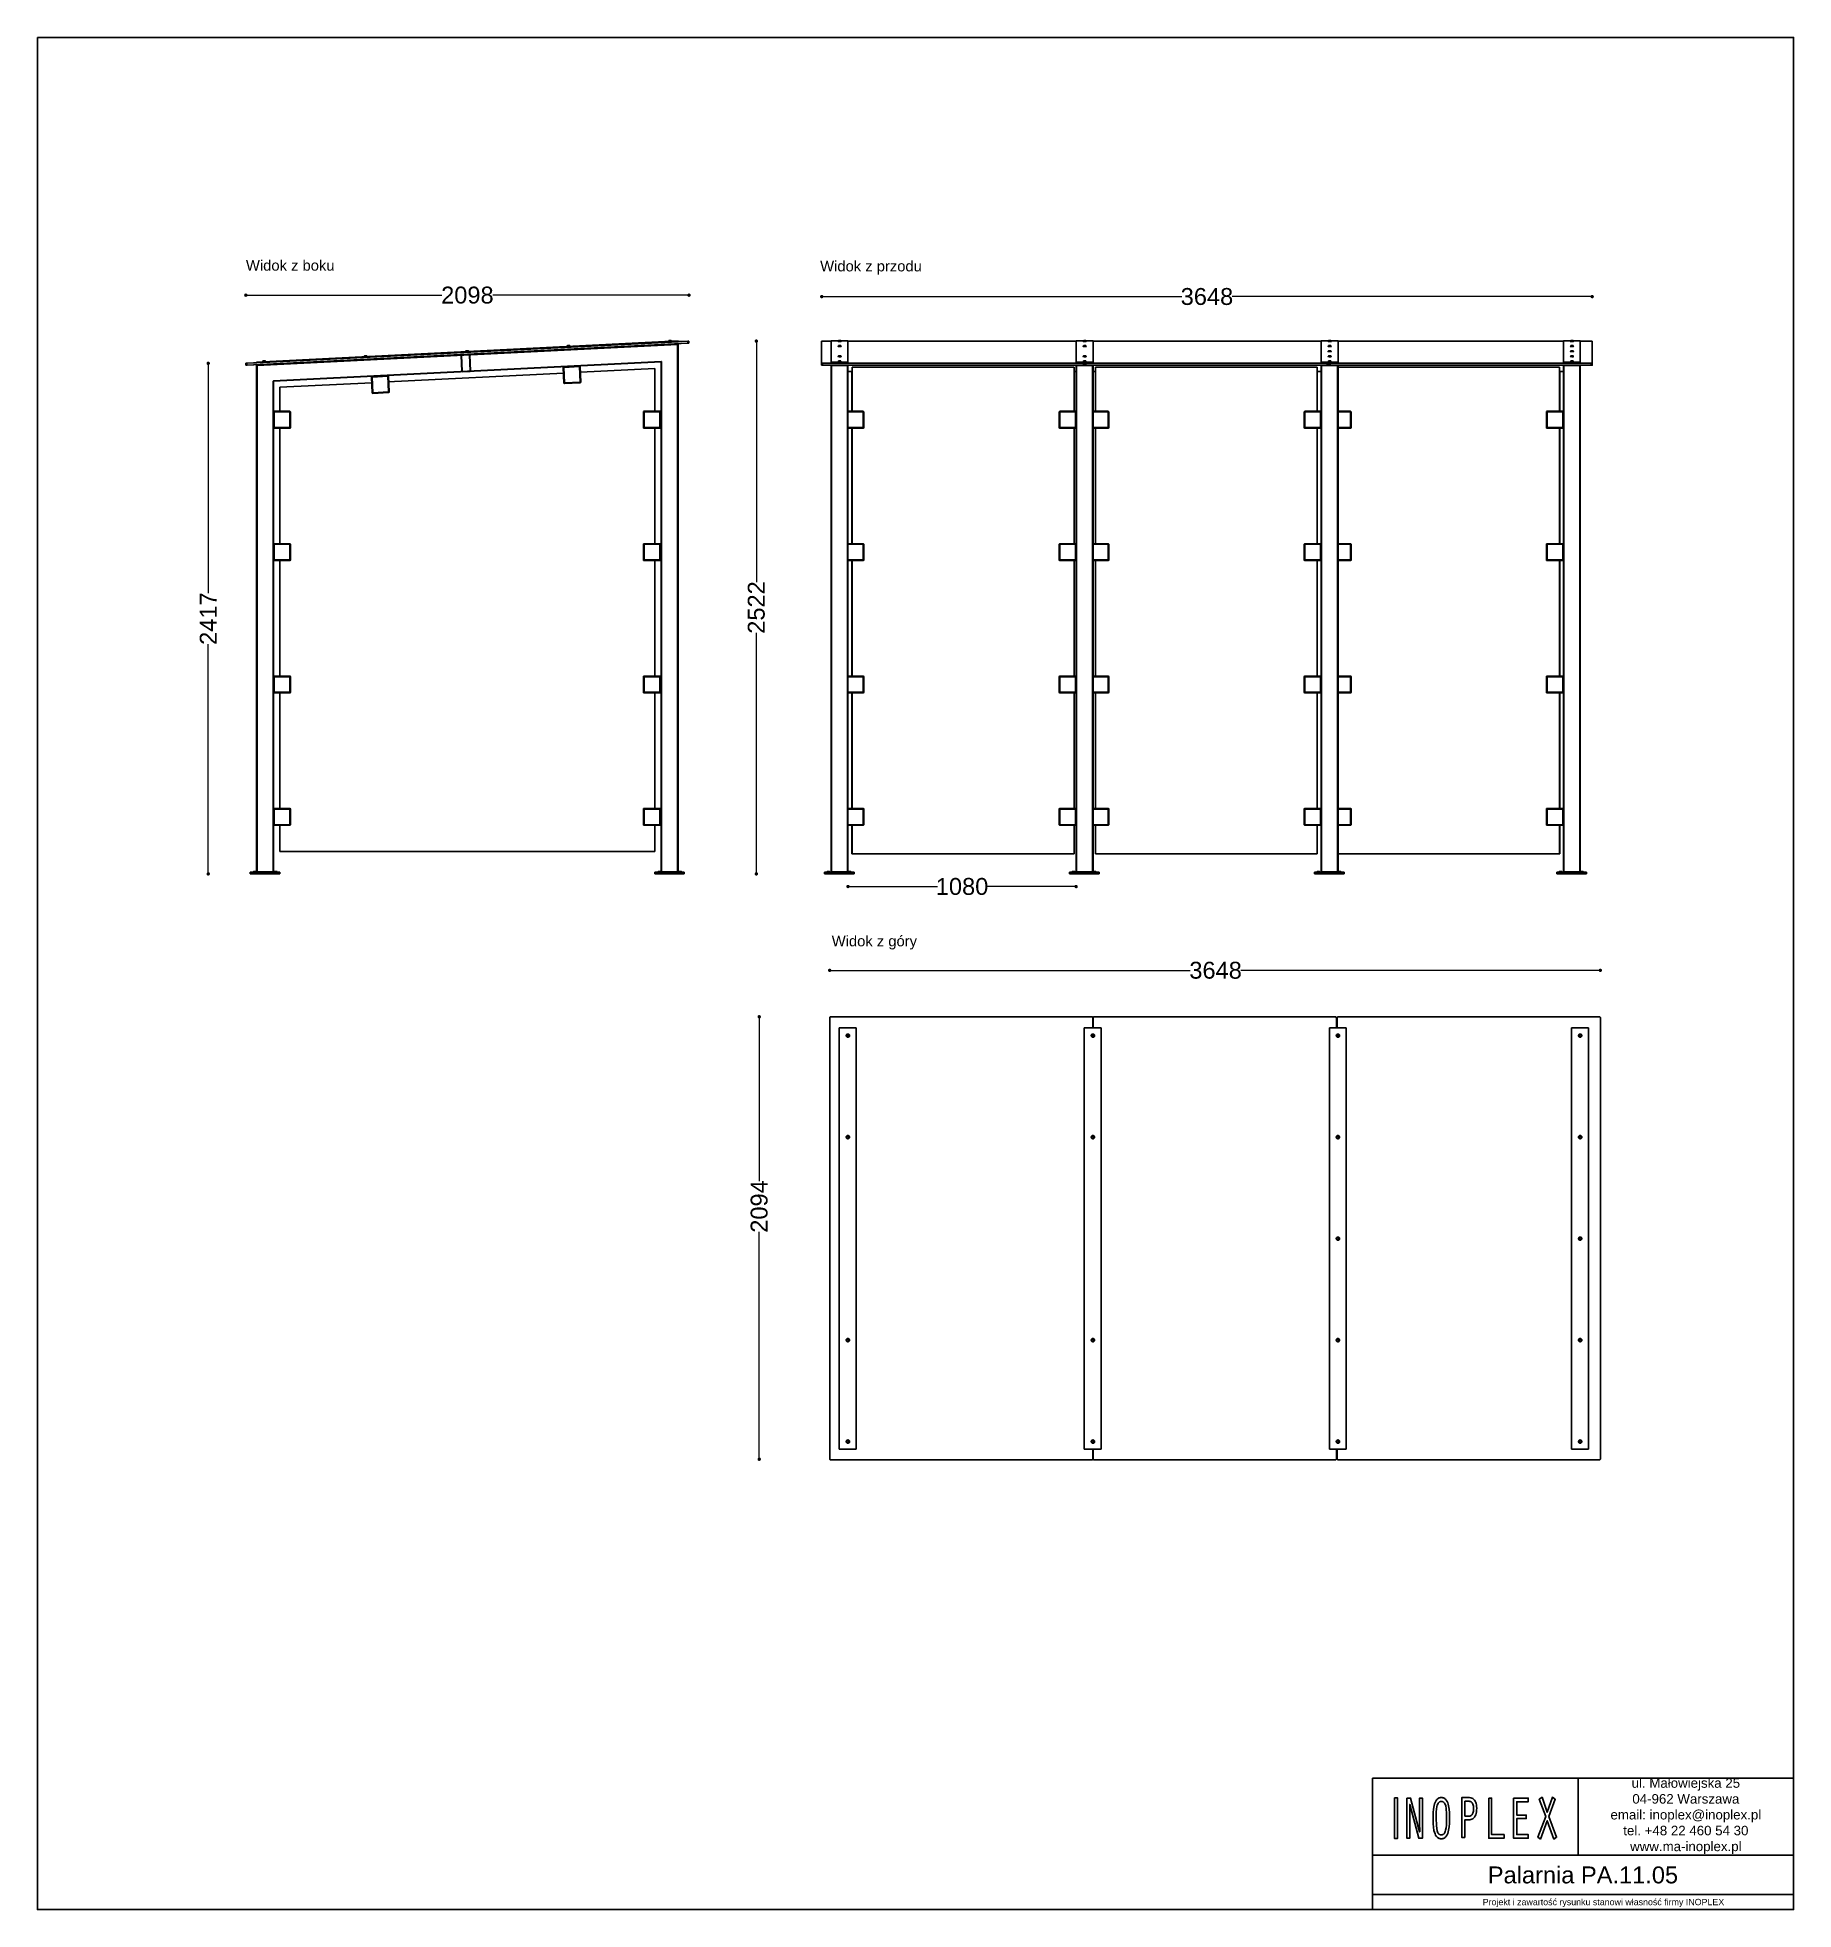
# Model space of a CAD drawing. Header units: millimetres. Extents: x 6020 to 14334, y 16216 to 25078.
import ezdxf

# ---------------------------------------------------------------- set-up
doc = ezdxf.new("R2010")
doc.units = ezdxf.units.MM
doc.header["$LTSCALE"] = 3
for name, color, linetype in [('DomyÅ›lny', 7, 'Continuous'), ('Green', 3, 'Continuous'), ('Orange', 30, 'Continuous'), ('Red', 1, 'Continuous')]:
    doc.layers.add(name, color=color, linetype=linetype)
doc.styles.get("Standard").update_dxf_attribs({"font": 'arial.ttf'})
doc.dimstyles.new('MATEUSZ', dxfattribs={"dimtxt": 35, "dimasz": 16, "dimexe": 0.18, "dimexo": 0.0625, "dimgap": 0.09, "dimtad": 0, "dimdec": 0, "dimdsep": 46, "dimtxsty": 'Standard', "dimblk": 'DOT', "dimcen": 0.09, "dimse1": 1, "dimse2": 1, "dimadec": 0, "dimazin": 0, "dimtfac": 1, "dimtdec": 0, "dimtofl": 0, "dimtmove": 0, "dimatfit": 3, "dimfxl": 1, "dimtolj": 1, "dimtzin": 0, "dimlwd": 9, "dimlwe": 9, "dimarcsym": 0})

msp = doc.modelspace()

# ---------------------------------------------------------------- texts
for s, width, gutter_width, heights, insert, char_height, attachment_point in [('Widok z boku', 1167.306, 1, [0], (7007.4, 24024), 50, 1), ('Widok z przodu', 1167.306, 1, [0], (9725.8, 24020.6), 50, 1), ('Widok z góry', 1167.306, 1, [0], (9780.6, 20825.6), 50, 1), ('ul. Małowiejska 25\\P04-962 Warszawa\\Pemail: inoplex@inoplex.pl\\Ptel. +48 22 460 54 30\\Pwww.ma-inoplex.pl', 1019.877, 1, [432.7], (13824.1, 16658.1), 45, 5), ('Palarnia PA.11.05', 1993.625, 1, [0], (13337, 16379.2), 80, 5), ('\\pxqc;Projekt i zawartość rysunku stanowi własność firmy INOPLEX ', 1800.088, 12.5, [70.5], (13434, 16247), 30, 5)]:
    msp.add_mtext_dynamic_manual_height_columns(s, width=width, gutter_width=gutter_width, heights=heights, dxfattribs=dict(insert=insert, char_height=char_height, attachment_point=attachment_point))

# ---------------------------------------------------------------- blocks, each defined once
blk = doc.blocks.new('_Dot')
at = {"color": 0, "linetype": 'ByBlock', "lineweight": -2}
blk.add_line((-0.5, 0), (-1, 0), dxfattribs=at)
at = {"color": 0, "linetype": 'ByBlock', "const_width": 0.5}
blk.add_lwpolyline([(-0.25, 0, 1), (0.25, 0, 1)], format="xyb", close=True, dxfattribs=at)
blk = doc.blocks.new('*D28')
at = {"color": 0, "lineweight": 9, "transparency": 16777216}
for p, q in [((9786.9, 20661.9), (11478.2, 20661.9)), ((13403.3, 20661.9), (11717.4, 20661.9))]:
    blk.add_line(p, q, dxfattribs=at)
at = {"layer": 'Defpoints', "color": 0, "transparency": 16777216}
for p in [(13419.3, 20661.9), (9770.9, 20436.8), (13419.3, 20438.7)]:
    blk.add_point(p, dxfattribs=at)
at = {"color": 0, "lineweight": 9, "transparency": 16777216, "xscale": 16, "yscale": 16, "zscale": 16, "rotation": 180}
blk.add_blockref('_Dot', (9770.9, 20661.9), dxfattribs=at)
at = {"color": 0, "lineweight": 9, "transparency": 16777216, "xscale": 16, "yscale": 16, "zscale": 16}
blk.add_blockref('_Dot', (13419.3, 20661.9), dxfattribs=at)
at = {"color": 0, "transparency": 16777216, "insert": (11597.8, 20661.9), "char_height": 80, "attachment_point": 5}
blk.add_mtext('\\A1;3648', dxfattribs=at)
blk = doc.blocks.new('*D29')
at = {"color": 0, "lineweight": 9, "transparency": 16777216}
for p, q in [((9437.2, 20426), (9437.2, 19664.2)), ((9437.2, 18363.8), (9437.2, 19424))]:
    blk.add_line(p, q, dxfattribs=at)
at = {"layer": 'Defpoints', "color": 0, "transparency": 16777216}
for p in [(13416, 20442), (9437.2, 18347.8), (13419.3, 18347.8)]:
    blk.add_point(p, dxfattribs=at)
at = {"color": 0, "lineweight": 9, "transparency": 16777216, "xscale": 16, "yscale": 16, "zscale": 16}
for p, rotation in [((9437.2, 20442), 90), ((9437.2, 18347.8), 270)]:
    blk.add_blockref('_Dot', p, dxfattribs=dict(at, rotation=rotation))
at = {"color": 0, "transparency": 16777216, "insert": (9437.2, 19544.1), "char_height": 80, "attachment_point": 5, "rotation": 90}
blk.add_mtext('\\A1;2094', dxfattribs=at)
blk = doc.blocks.new('*D30')
at = {"color": 0, "lineweight": 9, "transparency": 16777216}
for p, q in [((9749.1, 23851.2), (11437.3, 23851.2)), ((13364.7, 23851.2), (11676.5, 23851.2))]:
    blk.add_line(p, q, dxfattribs=at)
at = {"layer": 'Defpoints', "color": 0, "transparency": 16777216}
for p in [(13380.7, 23851.2), (9733.1, 23640.5), (13380.7, 23640.3)]:
    blk.add_point(p, dxfattribs=at)
at = {"color": 0, "lineweight": 9, "transparency": 16777216, "xscale": 16, "yscale": 16, "zscale": 16, "rotation": 180}
blk.add_blockref('_Dot', (9733.1, 23851.2), dxfattribs=at)
at = {"color": 0, "lineweight": 9, "transparency": 16777216, "xscale": 16, "yscale": 16, "zscale": 16}
blk.add_blockref('_Dot', (13380.7, 23851.2), dxfattribs=at)
at = {"color": 0, "transparency": 16777216, "insert": (11556.9, 23851.2), "char_height": 80, "attachment_point": 5}
blk.add_mtext('\\A1;3648', dxfattribs=at)
blk = doc.blocks.new('*D32')
at = {"color": 0, "lineweight": 9, "transparency": 16777216}
for p, q in [((9423.7, 23624.6), (9423.7, 22499.3)), ((9423.7, 21134.4), (9423.7, 22259.7))]:
    blk.add_line(p, q, dxfattribs=at)
at = {"layer": 'Defpoints', "color": 0, "transparency": 16777216}
for p in [(9104.1, 23640.6), (9082.5, 21118.4), (9423.7, 21118.4)]:
    blk.add_point(p, dxfattribs=at)
at = {"color": 0, "lineweight": 9, "transparency": 16777216, "xscale": 16, "yscale": 16, "zscale": 16}
for p, rotation in [((9423.7, 23640.6), 90), ((9423.7, 21118.4), 270)]:
    blk.add_blockref('_Dot', p, dxfattribs=dict(at, rotation=rotation))
at = {"color": 0, "transparency": 16777216, "insert": (9423.7, 22379.5), "char_height": 80, "attachment_point": 5, "rotation": 90}
blk.add_mtext('\\A1;2522', dxfattribs=at)
blk = doc.blocks.new('*D33')
at = {"color": 0, "lineweight": 9, "transparency": 16777216}
for p, q in [((7022.8, 23858), (7935.4, 23858)), ((9088.6, 23858), (8176, 23858))]:
    blk.add_line(p, q, dxfattribs=at)
at = {"layer": 'Defpoints', "color": 0, "transparency": 16777216}
for p in [(9104.6, 23858), (9104.6, 23631.6), (7006.8, 23535.4)]:
    blk.add_point(p, dxfattribs=at)
at = {"color": 0, "lineweight": 9, "transparency": 16777216, "xscale": 16, "yscale": 16, "zscale": 16, "rotation": 180}
blk.add_blockref('_Dot', (7006.8, 23858), dxfattribs=at)
at = {"color": 0, "lineweight": 9, "transparency": 16777216, "xscale": 16, "yscale": 16, "zscale": 16}
blk.add_blockref('_Dot', (9104.6, 23858), dxfattribs=at)
at = {"color": 0, "transparency": 16777216, "insert": (8055.7, 23858), "char_height": 80, "attachment_point": 5}
blk.add_mtext('\\A1;2098', dxfattribs=at)
blk = doc.blocks.new('*D34')
at = {"color": 0, "lineweight": 9, "transparency": 16777216}
for p, q in [((6828.8, 23519.4), (6828.8, 22447.2)), ((6828.8, 21134.4), (6828.8, 22206.7))]:
    blk.add_line(p, q, dxfattribs=at)
at = {"layer": 'Defpoints', "color": 0, "transparency": 16777216}
for p in [(7006.8, 23535.4), (6828.8, 21118.4), (7027.5, 21118.4)]:
    blk.add_point(p, dxfattribs=at)
at = {"color": 0, "lineweight": 9, "transparency": 16777216, "xscale": 16, "yscale": 16, "zscale": 16}
for p, rotation in [((6828.8, 23535.4), 90), ((6828.8, 21118.4), 270)]:
    blk.add_blockref('_Dot', p, dxfattribs=dict(at, rotation=rotation))
at = {"color": 0, "transparency": 16777216, "insert": (6828.8, 22326.9), "char_height": 80, "attachment_point": 5, "rotation": 90}
blk.add_mtext('\\A1;2417', dxfattribs=at)
blk = doc.blocks.new('*D35')
at = {"color": 0, "lineweight": 9, "transparency": 16777216}
for p, q in [((9873.5, 21058.6), (10281.9, 21058.6)), ((10921.5, 21058.6), (10513.2, 21058.6))]:
    blk.add_line(p, q, dxfattribs=at)
at = {"layer": 'Defpoints', "color": 0, "transparency": 16777216}
for p in [(9857.5, 21128.4), (10937.5, 21128.2), (10937.5, 21058.6)]:
    blk.add_point(p, dxfattribs=at)
at = {"color": 0, "lineweight": 9, "transparency": 16777216, "xscale": 16, "yscale": 16, "zscale": 16, "rotation": 180}
blk.add_blockref('_Dot', (9857.5, 21058.6), dxfattribs=at)
at = {"color": 0, "lineweight": 9, "transparency": 16777216, "xscale": 16, "yscale": 16, "zscale": 16}
blk.add_blockref('_Dot', (10937.5, 21058.6), dxfattribs=at)
at = {"color": 0, "transparency": 16777216, "insert": (10397.5, 21058.6), "char_height": 80, "attachment_point": 5}
blk.add_mtext('\\A1;1080', dxfattribs=at)
blk = doc.blocks.new('logo inoplex techniczne')
at = {"layer": 'DomyÅ›lny'}
for points in [[(-66, 24.8, 0), (-63.3, 24.8, 0), (-63.3, -0.1, 0), (-66, -0.1, 0)], [(-55.7, 24.7, 0), (-52.6, 24.7, 0), (-45.3, 3.9, 0), (-45.2, 4, 0), (-45.3, 9.5, 0), (-45.3, 24.7, 0), (-42.9, 24.7, 0), (-42.9, 0, 0), (-46, 0, 0), (-53.3, 20.8, 0), (-53.4, 20.7, 0), (-53.3, 15.1, 0), (-53.3, 0, 0), (-55.7, 0, 0)], [(-20.6, 12.4, 0), (-20.7, 9.1, 0), (-20.9, 7, 0), (-21.4, 4.9, 0), (-21.7, 3.9, 0), (-22.2, 2.9, 0), (-22.7, 2, 0), (-23.4, 1.3, 0), (-23.8, 0.9, 0), (-24.2, 0.6, 0), (-24.6, 0.3, 0), (-25.1, 0.1, 0), (-25.6, -0.1, 0), (-26.1, -0.2, 0), (-26.7, -0.3, 0), (-27.3, -0.3, 0), (-28, -0.3, 0), (-28.6, -0.2, 0), (-29.1, -0.1, 0), (-29.7, 0, 0), (-30.1, 0.3, 0), (-30.6, 0.5, 0), (-31, 0.8, 0), (-31.4, 1.1, 0), (-32.1, 1.9, 0), (-32.6, 2.7, 0), (-33.1, 3.7, 0), (-33.5, 4.7, 0), (-33.9, 6.8, 0), (-34.2, 8.9, 0), (-34.2, 15.9, 0), (-33.9, 18, 0), (-33.4, 20.1, 0), (-33, 21.1, 0), (-32.5, 22.1, 0), (-32, 22.9, 0), (-31.3, 23.6, 0), (-30.9, 23.9, 0), (-30.5, 24.2, 0), (-30.1, 24.5, 0), (-29.6, 24.7, 0), (-29.1, 24.8, 0), (-28.6, 24.9, 0), (-28, 25, 0), (-26.7, 25, 0), (-26.2, 24.9, 0), (-25.6, 24.8, 0), (-25.1, 24.6, 0), (-24.6, 24.4, 0), (-24.2, 24.1, 0), (-23.8, 23.8, 0), (-23.4, 23.5, 0), (-22.7, 22.7, 0), (-22.2, 21.9, 0), (-21.7, 20.9, 0), (-21.4, 19.9, 0), (-20.9, 17.8, 0), (-20.7, 15.7, 0)], [(-8, 0.4, 0), (-10.5, 0.4, 0), (-10.5, 25.1, 0), (-6.4, 25.1, 0), (-4.3, 25, 0), (-3.3, 24.9, 0), (-2.4, 24.7, 0), (-1.5, 24.4, 0), (-0.8, 23.9, 0), (-0.1, 23.4, 0), (0.4, 22.8, 0), (0.9, 22.1, 0), (1.2, 21.3, 0), (1.5, 20.5, 0), (1.6, 19.5, 0), (1.7, 18.5, 0), (1.6, 17.3, 0), (1.5, 16.3, 0), (1.2, 15.3, 0), (0.8, 14.4, 0), (0.3, 13.7, 0), (-0.2, 13, 0), (-0.8, 12.5, 0), (-1.5, 12, 0), (-2.3, 11.7, 0), (-3.1, 11.5, 0), (-4, 11.4, 0), (-8, 11.4, 0)], [(11.5, 24.7, 0), (13.9, 24.7, 0), (13.9, 2.2, 0), (24.1, 2.2, 0), (24.1, 0, 0), (11.5, 0, 0)], [(32, 24.7, 0), (44, 24.7, 0), (44, 22.5, 0), (34.5, 22.5, 0), (34.5, 14.3, 0), (42.4, 14.3, 0), (42.4, 12.1, 0), (34.5, 12.1, 0), (34.5, 2.2, 0), (44, 2.2, 0), (44, 0, 0), (32, 0, 0)], [(54.1, -0.5, 0), (51.9, 0.6, 0), (58.3, 13.4, 0), (53, 24, 0), (55.3, 25.2, 0), (59.5, 16, 0), (63.8, 25.2, 0), (66.1, 24, 0), (60.8, 13.4, 0), (67.2, 0.6, 0), (65, -0.5, 0), (59.6, 10.8, 0)], [(-31.7, 12.4, 0), (-31.5, 7.8, 0), (-31.2, 6, 0), (-30.8, 4.5, 0), (-30.5, 3.9, 0), (-30.2, 3.3, 0), (-29.8, 2.9, 0), (-29.6, 2.7, 0), (-29.4, 2.5, 0), (-29.1, 2.4, 0), (-28.9, 2.3, 0), (-28.6, 2.2, 0), (-28.3, 2.1, 0), (-27.7, 2, 0), (-27, 2, 0), (-26.6, 2.1, 0), (-26.3, 2.2, 0), (-26, 2.3, 0), (-25.7, 2.4, 0), (-25.4, 2.6, 0), (-25.1, 2.8, 0), (-24.9, 3.1, 0), (-24.5, 3.6, 0), (-24.2, 4.2, 0), (-23.9, 4.9, 0), (-23.5, 6.4, 0), (-23.3, 8.1, 0), (-23.2, 15, 0), (-23.5, 18.4, 0), (-23.8, 19.9, 0), (-24.1, 20.5, 0), (-24.4, 21.1, 0), (-24.8, 21.6, 0), (-25.1, 21.9, 0), (-25.3, 22.1, 0), (-25.6, 22.2, 0), (-25.8, 22.4, 0), (-26.2, 22.5, 0), (-26.5, 22.6, 0), (-26.8, 22.7, 0), (-27.2, 22.7, 0), (-27.6, 22.7, 0), (-28, 22.7, 0), (-28.3, 22.6, 0), (-28.7, 22.5, 0), (-29, 22.4, 0), (-29.3, 22.2, 0), (-29.5, 22, 0), (-29.8, 21.8, 0), (-30, 21.5, 0), (-30.4, 20.9, 0), (-30.7, 20.3, 0), (-31, 19.6, 0), (-31.4, 18, 0), (-31.6, 16.3, 0)], [(-8, 13.6, 0), (-5.3, 13.6, 0), (-4, 13.6, 0), (-3.5, 13.8, 0), (-3, 14, 0), (-2.7, 14.1, 0), (-2.5, 14.2, 0), (-2.1, 14.6, 0), (-1.8, 15, 0), (-1.5, 15.5, 0), (-1.2, 16.1, 0), (-1.1, 16.7, 0), (-1, 17.4, 0), (-0.9, 18.2, 0), (-0.9, 19, 0), (-1, 19.7, 0), (-1.2, 20.3, 0), (-1.4, 20.9, 0), (-1.7, 21.4, 0), (-2, 21.8, 0), (-2.4, 22.1, 0), (-2.9, 22.4, 0), (-3.4, 22.6, 0), (-4, 22.7, 0), (-4.6, 22.8, 0), (-8, 22.8, 0)]]:
    blk.add_polyline3d(points, close=True, dxfattribs=at)

# ---------------------------------------------------------------- dimensions: what is measured, and where the dimension line sits
for base, p1, p2, picture, middle in [((9104.6, 23858), (7006.8, 23535.4), (9104.6, 23631.6), '*D33', (8055.7, 23858)), ((13380.7, 23851.2), (9733.1, 23640.5), (13380.7, 23640.3), '*D30', (11556.9, 23851.2)), ((10937.5, 21058.6), (9857.5, 21128.4), (10937.5, 21128.2), '*D35', (10397.5, 21058.6))]:
    dim = msp.add_linear_dim(base=base, p1=p1, p2=p2, dimstyle='MATEUSZ', override={"dimtxt": 80})
    dim.commit()
    dim.dimension.update_dxf_attribs({"geometry": picture, "text_midpoint": middle})
for base, p1, p2, picture, middle in [((9423.7, 21118.4), (9104.1, 23640.6), (9082.5, 21118.4), '*D32', (9423.7, 22379.5)), ((6828.8, 21118.4), (7006.8, 23535.4), (7027.5, 21118.4), '*D34', (6828.8, 22326.9))]:
    dim = msp.add_linear_dim(base=base, p1=p1, p2=p2, angle=90, dimstyle='MATEUSZ', override={"dimtxt": 80})
    dim.commit()
    dim.dimension.update_dxf_attribs({"geometry": picture, "text_midpoint": middle})
dim = msp.add_linear_dim(base=(13419.3, 20661.9), p1=(9770.9, 20436.8), p2=(13419.3, 20438.7), dimstyle='MATEUSZ', override={"dimtxt": 80})
dim.commit()
dim.dimension.update_dxf_attribs({"geometry": '*D28', "text_midpoint": (11597.8, 20661.9), "dimtype": 160})
dim = msp.add_linear_dim(base=(9437.2, 18347.8), p1=(13416, 20442), p2=(13419.3, 18347.8), angle=90, dimstyle='MATEUSZ', override={"dimtxt": 80})
dim.commit()
dim.dimension.update_dxf_attribs({"geometry": '*D29', "text_midpoint": (9437.2, 19544.1), "dimtype": 160})

# ---------------------------------------------------------------- linework, layer by layer
for p, q in [((12340.1, 16473), (12340.1, 16837.6)), ((12533.9, 16837.6), (14334, 16837.6)), ((14334, 16837.6), (14334, 16473)), ((12340.1, 16473), (12340.1, 16215.9)), ((14334, 16473), (12533.9, 16473)), ((14333.8, 16286.4), (12340.1, 16286.4))]:
    msp.add_line(p, q)
for points in [[(6020.2, 25078), (14334, 25078), (14334, 16215.9), (6020.2, 16215.9)], [(12340.1, 16837.6), (13314.2, 16837.6), (13314.2, 16473), (12340.1, 16473)]]:
    msp.add_lwpolyline(points, close=True)
at = {"layer": 'Green', "color": 7}
for p, q in [((8048.5, 23591.6), (8048.4, 23594)), ((8048.5, 23591.6), (8051.6, 23591.7)), ((8051.6, 23591.7), (8051.5, 23594.1)), ((8051.6, 23591.7), (8057.3, 23592)), ((8057.3, 23591.8), (8051.6, 23591.5)), ((8057.3, 23592), (8057.2, 23594.4)), ((8060, 23592.2), (8059.9, 23594.5)), ((8529, 23615.7), (8528.9, 23618.1)), ((8529, 23615.7), (8532, 23615.8)), ((8532.1, 23615.6), (8529.1, 23615.4)), ((8532, 23615.8), (8531.9, 23618.2)), ((8532, 23615.8), (8537.8, 23616.1)), ((8537.7, 23615.9), (8532.1, 23615.6)), ((8537.8, 23616.1), (8537.7, 23618.5)), ((8537.8, 23616.1), (8540.5, 23616.2)), ((8540.5, 23616.2), (8540.4, 23618.6)), ((9009.4, 23639.8), (9009.3, 23642.2)), ((9012.5, 23639.9), (9012.4, 23642.3)), ((9012.5, 23639.9), (9018.2, 23640.2)), ((9018.2, 23640.2), (9018.1, 23642.6)), ((9018.2, 23640.2), (9021, 23640.3)), ((9021, 23640.3), (9020.8, 23642.7)), ((9813.2, 23639.9), (9813.2, 23642.3)), ((9813.2, 23639.9), (9818.3, 23639.8)), ((9813.2, 23615.8), (9813.2, 23618.2)), ((9813.2, 23615.8), (9818.3, 23615.7)), ((9818.3, 23639.5), (9813.3, 23639.6)), ((9818.3, 23615.4), (9813.3, 23615.6)), ((9818.3, 23639.8), (9818.3, 23642.2)), ((9818.3, 23639.8), (9823.2, 23639.9)), ((9823.1, 23639.7), (9818.3, 23639.5)), ((9818.3, 23615.7), (9818.3, 23618.1)), ((9818.3, 23615.7), (9823.2, 23615.8)), ((9823.1, 23615.6), (9818.3, 23615.4)), ((9823.2, 23639.9), (9823.2, 23642.3)), ((9823.2, 23615.8), (9823.2, 23618.2)), ((10973.2, 23639.9), (10973.2, 23642.3)), ((10973.2, 23639.9), (10978.3, 23639.8)), ((10973.2, 23615.8), (10973.2, 23618.2)), ((10973.2, 23615.8), (10978.3, 23615.7)), ((10978.3, 23639.5), (10973.3, 23639.6)), ((10978.3, 23615.4), (10973.3, 23615.6)), ((10978.3, 23639.8), (10978.3, 23642.2)), ((10978.3, 23639.8), (10983.2, 23639.9)), ((10983.1, 23639.7), (10978.3, 23639.5)), ((10978.3, 23615.7), (10978.3, 23618.1)), ((10978.3, 23615.7), (10983.2, 23615.8)), ((10983.1, 23615.6), (10978.3, 23615.4)), ((10983.2, 23639.9), (10983.2, 23642.3)), ((10983.2, 23615.8), (10983.2, 23618.2)), ((12133, 23592), (12133.2, 23591.7)), ((12133.2, 23639.9), (12133.2, 23642.3)), ((12133.2, 23639.9), (12138.3, 23639.8)), ((12133.2, 23615.8), (12133.2, 23618.2)), ((12133.2, 23615.8), (12138.3, 23615.7)), ((12133.2, 23591.7), (12133.2, 23594.1)), ((12133.2, 23591.7), (12138.3, 23591.6)), ((12138.3, 23639.5), (12133.3, 23639.6)), ((12138.3, 23615.4), (12133.3, 23615.6)), ((12138.3, 23591.3), (12133.3, 23591.5)), ((12138.3, 23639.8), (12138.3, 23642.2)), ((12138.3, 23639.8), (12143.2, 23639.9)), ((12143.1, 23639.7), (12138.3, 23639.5)), ((12138.3, 23615.7), (12138.3, 23618.1)), ((12138.3, 23615.7), (12143.2, 23615.8)), ((12143.1, 23615.6), (12138.3, 23615.4)), ((12138.3, 23591.6), (12138.3, 23594)), ((12138.3, 23591.6), (12143.2, 23591.7)), ((12143.1, 23591.5), (12138.3, 23591.3)), ((12143.2, 23591.7), (12143, 23592)), ((12143.2, 23639.9), (12143.2, 23642.3)), ((12143.2, 23615.8), (12143.2, 23618.2)), ((12143.2, 23591.7), (12143.2, 23594.1)), ((13280, 23639.9), (13280, 23642.3)), ((13280, 23639.9), (13285.1, 23639.8)), ((13280, 23615.8), (13280, 23618.2)), ((13280, 23615.8), (13285.1, 23615.7)), ((13280, 23591.7), (13280, 23594.1)), ((13280, 23591.7), (13285.1, 23591.6)), ((13285.1, 23639.5), (13280.1, 23639.6)), ((13285.1, 23615.4), (13280.1, 23615.6)), ((13285.1, 23591.3), (13280.1, 23591.5)), ((13285.1, 23639.8), (13285.1, 23642.2)), ((13285.1, 23639.8), (13290, 23639.9)), ((13289.8, 23639.7), (13285.1, 23639.5)), ((13285.1, 23615.7), (13285.1, 23618.1)), ((13285.1, 23615.7), (13290, 23615.8)), ((13289.8, 23615.6), (13285.1, 23615.4)), ((13285.1, 23591.6), (13285.1, 23594)), ((13285.1, 23591.6), (13290, 23591.7)), ((13289.8, 23591.5), (13285.1, 23591.3)), ((13290, 23591.7), (13289.8, 23592)), ((13290, 23639.9), (13290, 23642.3)), ((13290, 23615.8), (13290, 23618.2)), ((13290, 23591.7), (13290, 23594.1)), ((7087.6, 23543.4), (7087.5, 23545.8)), ((7087.6, 23543.4), (7090.7, 23543.6)), ((7090.7, 23543.6), (7090.5, 23546)), ((7090.7, 23543.6), (7096.4, 23543.8)), ((7096.4, 23543.6), (7090.7, 23543.3)), ((7096.4, 23543.8), (7096.3, 23546.2)), ((7099, 23543.7), (7096.4, 23543.6)), ((7099.1, 23544), (7099, 23546.4)), ((7568.1, 23567.5), (7567.9, 23569.9)), ((7568.1, 23567.5), (7571.1, 23567.7)), ((7571.2, 23567.4), (7568.2, 23567.3)), ((7571.1, 23567.7), (7571, 23570)), ((7571.1, 23567.7), (7576.9, 23567.9)), ((7576.8, 23567.7), (7571.2, 23567.4)), ((7576.9, 23567.9), (7576.8, 23570.3)), ((7576.9, 23567.9), (7579.6, 23568.1)), ((7579.6, 23568.1), (7579.5, 23570.4)), ((8509.1, 23516.1), (8512.8, 23442.2)), ((8586, 23519.9), (8512.1, 23516.2)), ((8512.1, 23516.2), (8515.8, 23442.3)), ((8589.7, 23446), (8586, 23519.9)), ((8592.7, 23446.2), (8589, 23520.1)), ((9810.4, 23567.2), (9810.4, 23567.5)), ((9813.3, 23543.3), (9813.1, 23543.6)), ((9813.2, 23567.6), (9813.2, 23570)), ((9813.2, 23567.6), (9818.3, 23567.5)), ((9813.2, 23543.5), (9813.2, 23545.9)), ((9813.2, 23543.5), (9818.3, 23543.4)), ((9818.3, 23567.2), (9813.3, 23567.4)), ((9818.3, 23543.2), (9813.3, 23543.3)), ((9818.3, 23567.5), (9818.3, 23569.9)), ((9818.3, 23567.5), (9823.2, 23567.6)), ((9823.1, 23567.4), (9818.3, 23567.2)), ((9818.3, 23543.4), (9818.3, 23545.8)), ((9818.3, 23543.4), (9823.2, 23543.5)), ((9823.1, 23543.3), (9818.3, 23543.2)), ((9823.2, 23567.6), (9823.2, 23570)), ((9823.2, 23543.5), (9823.2, 23545.9)), ((9825.8, 23567.2), (9825.8, 23567.5)), ((10970.4, 23567.2), (10970.4, 23567.5)), ((10973.2, 23567.6), (10973.2, 23570)), ((10973.2, 23567.6), (10978.3, 23567.5)), ((10973.2, 23543.5), (10973.2, 23545.9)), ((10973.2, 23543.5), (10978.3, 23543.4)), ((10978.3, 23567.2), (10973.3, 23567.4)), ((10978.3, 23543.2), (10973.3, 23543.3)), ((10978.3, 23567.5), (10978.3, 23569.9)), ((10978.3, 23567.5), (10983.2, 23567.6)), ((10983.1, 23567.4), (10978.3, 23567.2)), ((10978.3, 23543.4), (10978.3, 23545.8)), ((10978.3, 23543.4), (10983.2, 23543.5)), ((10983.1, 23543.3), (10978.3, 23543.2)), ((10983.2, 23567.6), (10983.2, 23570)), ((10983.2, 23543.5), (10983.2, 23545.9)), ((10985.9, 23567.2), (10985.9, 23567.5)), ((12130.4, 23567.2), (12130.4, 23567.5)), ((12133, 23543.8), (12133.2, 23543.5)), ((12133.2, 23567.6), (12133.2, 23570)), ((12133.2, 23567.6), (12138.3, 23567.5)), ((12133.2, 23543.5), (12133.2, 23545.9)), ((12133.2, 23543.5), (12138.3, 23543.4)), ((12138.3, 23567.2), (12133.3, 23567.4)), ((12138.3, 23543.2), (12133.3, 23543.3)), ((12138.3, 23567.5), (12138.3, 23569.9)), ((12138.3, 23567.5), (12143.2, 23567.6)), ((12143.1, 23567.4), (12138.3, 23567.2)), ((12138.3, 23543.4), (12138.3, 23545.8)), ((12138.3, 23543.4), (12143.2, 23543.5)), ((12143.1, 23543.3), (12138.3, 23543.2)), ((12142.9, 23543.6), (12143.1, 23543.3)), ((12143.2, 23567.6), (12143.2, 23570)), ((12143.2, 23543.5), (12143.2, 23545.9)), ((12145.8, 23567.2), (12145.8, 23567.5)), ((13277.1, 23567.2), (13277.1, 23567.5)), ((13279.8, 23543.8), (13280, 23543.5)), ((13280, 23567.6), (13280, 23570)), ((13280, 23567.6), (13285.1, 23567.5)), ((13280, 23543.5), (13280, 23545.9)), ((13280, 23543.5), (13285.1, 23543.4)), ((13285.1, 23567.2), (13280.1, 23567.4)), ((13285.1, 23543.2), (13280.1, 23543.3)), ((13285.1, 23567.5), (13285.1, 23569.9)), ((13285.1, 23567.5), (13290, 23567.6)), ((13289.8, 23567.4), (13285.1, 23567.2)), ((13285.1, 23543.4), (13285.1, 23545.8)), ((13285.1, 23543.4), (13290, 23543.5)), ((13289.8, 23543.3), (13285.1, 23543.2)), ((13289.6, 23543.6), (13289.8, 23543.3)), ((13290, 23543.5), (13289.8, 23543.8)), ((13290, 23567.6), (13290, 23570)), ((13290, 23543.5), (13290, 23545.9)), ((13292.6, 23567.2), (13292.6, 23567.5)), ((7601.5, 23470), (7605.2, 23396.1)), ((7678.3, 23476.9), (7604.4, 23473.2)), ((7678.4, 23473.9), (7604.5, 23470.2)), ((7604.5, 23470.2), (7608.2, 23396.3)), ((7608.2, 23396.3), (7682.1, 23400)), ((7608.4, 23393.3), (7682.3, 23397)), ((7682.1, 23400), (7678.4, 23473.9)), ((7685.1, 23400.1), (7681.4, 23474)), ((8515.8, 23442.3), (8589.7, 23446)), ((8516, 23439.3), (8589.9, 23443)), ((7214.9, 23308.2), (7140.9, 23308.2)), ((8966.3, 23308.2), (8892.3, 23308.2)), ((8969.9, 23308.2), (8942.2, 23308.2)), ((9929.4, 23308.2), (9855.4, 23308.2)), ((9878.2, 23308.2), (9860.5, 23308.2)), ((10934.5, 23308.2), (10860.5, 23308.2)), ((11089.4, 23308.2), (11015.4, 23308.2)), ((12094.5, 23308.2), (12020.5, 23308.2)), ((12236.1, 23308.2), (12175.7, 23308.2)), ((13241.3, 23308.2), (13167.3, 23308.2)), ((7214.9, 23305.2), (7140.9, 23305.2)), ((7140.9, 23305.2), (7140.9, 23231.2)), ((7140.9, 23231.2), (7214.9, 23231.2)), ((7140.9, 23228.2), (7214.9, 23228.2)), ((7214.9, 23231.2), (7214.9, 23305.2)), ((7217.9, 23231.2), (7217.9, 23305.2)), ((8889.3, 23305.2), (8889.3, 23231.2)), ((8892.3, 23305.2), (8892.3, 23231.2)), ((8966.3, 23305.2), (8892.3, 23305.2)), ((8892.3, 23231.2), (8966.3, 23231.2)), ((8892.3, 23228.2), (8966.3, 23228.2)), ((8942.9, 23228.2), (8969.9, 23228.2)), ((8966.3, 23231.2), (8966.3, 23305.2)), ((8969.3, 23231.2), (8969.3, 23305.2)), ((8969.9, 23231.2), (8969.9, 23305.2)), ((9929.4, 23305.2), (9855.4, 23305.2)), ((9855.4, 23231.2), (9929.4, 23231.2)), ((9855.4, 23228.2), (9929.4, 23228.2)), ((9860.5, 23228.2), (9879.2, 23228.2)), ((9929.4, 23231.2), (9929.4, 23305.2)), ((9932.4, 23231.2), (9932.4, 23305.2)), ((10857.5, 23305.2), (10857.5, 23231.2)), ((10934.5, 23305.2), (10860.5, 23305.2)), ((10860.5, 23305.2), (10860.5, 23231.2)), ((10860.5, 23231.2), (10934.5, 23231.2)), ((10860.5, 23228.2), (10934.5, 23228.2)), ((10934.5, 23231.2), (10934.5, 23305.2)), ((11089.4, 23305.2), (11015.4, 23305.2)), ((11015.4, 23231.2), (11089.4, 23231.2)), ((11015.4, 23228.2), (11089.4, 23228.2)), ((11089.4, 23231.2), (11089.4, 23305.2)), ((11092.4, 23231.2), (11092.4, 23305.2)), ((12017.5, 23305.2), (12017.5, 23231.2)), ((12094.5, 23305.2), (12020.5, 23305.2)), ((12020.5, 23305.2), (12020.5, 23231.2)), ((12020.5, 23231.2), (12094.5, 23231.2)), ((12020.5, 23228.2), (12094.5, 23228.2)), ((12094.5, 23231.2), (12094.5, 23305.2)), ((12236.1, 23305.2), (12175.7, 23305.2)), ((12175.7, 23231.2), (12236.1, 23231.2)), ((12175.7, 23228.2), (12236.1, 23228.2)), ((12236.1, 23231.2), (12236.1, 23305.2)), ((12239.1, 23231.2), (12239.1, 23305.2)), ((13164.3, 23305.2), (13164.3, 23231.2)), ((13167.3, 23305.2), (13167.3, 23231.2)), ((13241.3, 23305.2), (13167.3, 23305.2)), ((13167.3, 23231.2), (13241.3, 23231.2)), ((13167.3, 23228.2), (13241.3, 23228.2)), ((13241.3, 23231.2), (13241.3, 23305.2)), ((7214.9, 22681.6), (7140.9, 22681.6)), ((7140.9, 22678.6), (7140.9, 22604.6)), ((7214.9, 22678.6), (7140.9, 22678.6)), ((7140.9, 22604.6), (7214.9, 22604.6)), ((7140.9, 22601.6), (7214.9, 22601.6)), ((7214.9, 22604.6), (7214.9, 22678.6)), ((7217.9, 22604.6), (7217.9, 22678.6)), ((8889.3, 22678.6), (8889.3, 22604.6)), ((8966.3, 22681.6), (8892.3, 22681.6)), ((8966.3, 22678.6), (8892.3, 22678.6)), ((8892.3, 22678.6), (8892.3, 22604.6)), ((8892.3, 22604.6), (8966.3, 22604.6)), ((8892.3, 22601.6), (8966.3, 22601.6)), ((8969.9, 22681.6), (8942.2, 22681.6)), ((8942.9, 22601.6), (8969.9, 22601.6)), ((8966.3, 22604.6), (8966.3, 22678.6)), ((8969.3, 22604.6), (8969.3, 22678.6)), ((8969.9, 22604.6), (8969.9, 22678.6)), ((9929.4, 22681.6), (9855.4, 22681.6)), ((9929.4, 22678.6), (9855.4, 22678.6)), ((9855.4, 22604.6), (9929.4, 22604.6)), ((9855.4, 22601.6), (9929.4, 22601.6)), ((9878.2, 22681.6), (9860.5, 22681.6)), ((9860.5, 22601.6), (9879.2, 22601.6)), ((9929.4, 22604.6), (9929.4, 22678.6)), ((9932.4, 22604.6), (9932.4, 22678.6)), ((10857.5, 22678.6), (10857.5, 22604.6)), ((10934.5, 22681.6), (10860.5, 22681.6)), ((10934.5, 22678.6), (10860.5, 22678.6)), ((10860.5, 22678.6), (10860.5, 22604.6)), ((10860.5, 22604.6), (10934.5, 22604.6)), ((10860.5, 22601.6), (10934.5, 22601.6)), ((10934.5, 22604.6), (10934.5, 22678.6)), ((11089.4, 22681.6), (11015.4, 22681.6)), ((11089.4, 22678.6), (11015.4, 22678.6)), ((11015.4, 22604.6), (11089.4, 22604.6)), ((11015.4, 22601.6), (11089.4, 22601.6)), ((11089.4, 22604.6), (11089.4, 22678.6)), ((11092.4, 22604.6), (11092.4, 22678.6)), ((12017.5, 22678.6), (12017.5, 22604.6)), ((12094.5, 22681.6), (12020.5, 22681.6)), ((12094.5, 22678.6), (12020.5, 22678.6)), ((12020.5, 22678.6), (12020.5, 22604.6)), ((12020.5, 22604.6), (12094.5, 22604.6)), ((12020.5, 22601.6), (12094.5, 22601.6)), ((12094.5, 22604.6), (12094.5, 22678.6)), ((12236.1, 22681.6), (12175.7, 22681.6)), ((12236.1, 22678.6), (12175.7, 22678.6)), ((12175.7, 22604.6), (12236.1, 22604.6)), ((12175.7, 22601.6), (12236.1, 22601.6)), ((12236.1, 22604.6), (12236.1, 22678.6)), ((12239.1, 22604.6), (12239.1, 22678.6)), ((13164.3, 22678.6), (13164.3, 22604.6)), ((13241.3, 22681.6), (13167.3, 22681.6)), ((13241.3, 22678.6), (13167.3, 22678.6)), ((13167.3, 22678.6), (13167.3, 22604.6)), ((13167.3, 22604.6), (13241.3, 22604.6)), ((13167.3, 22601.6), (13241.3, 22601.6)), ((13241.3, 22604.6), (13241.3, 22678.6)), ((7214.9, 22055), (7140.9, 22055)), ((7140.9, 22052), (7140.9, 21978)), ((7214.9, 22052), (7140.9, 22052)), ((7214.9, 21978), (7214.9, 22052)), ((7217.9, 21978), (7217.9, 22052)), ((8889.3, 22052), (8889.3, 21978)), ((8966.3, 22055), (8892.3, 22055)), ((8966.3, 22052), (8892.3, 22052)), ((8892.3, 22052), (8892.3, 21978)), ((8969.9, 22055), (8942.2, 22055)), ((8966.3, 21978), (8966.3, 22052)), ((8969.3, 21978), (8969.3, 22052)), ((8969.9, 21978), (8969.9, 22052)), ((9929.4, 22055), (9855.4, 22055)), ((9929.4, 22052), (9855.4, 22052)), ((9878.2, 22055), (9860.5, 22055)), ((9929.4, 21978), (9929.4, 22052)), ((9932.4, 21978), (9932.4, 22052)), ((10857.5, 22052), (10857.5, 21978)), ((10934.5, 22055), (10860.5, 22055)), ((10860.5, 22052), (10860.5, 21978)), ((10934.5, 22052), (10860.5, 22052)), ((10934.5, 21978), (10934.5, 22052)), ((11089.4, 22055), (11015.4, 22055)), ((11089.4, 22052), (11015.4, 22052)), ((11089.4, 21978), (11089.4, 22052)), ((11092.4, 21978), (11092.4, 22052)), ((12017.5, 22052), (12017.5, 21978)), ((12094.5, 22055), (12020.5, 22055)), ((12020.5, 22052), (12020.5, 21978)), ((12094.5, 22052), (12020.5, 22052)), ((12094.5, 21978), (12094.5, 22052)), ((12236.1, 22055), (12175.7, 22055)), ((12236.1, 22052), (12175.7, 22052)), ((12236.1, 21978), (12236.1, 22052)), ((12239.1, 21978), (12239.1, 22052)), ((13164.3, 22052), (13164.3, 21978)), ((13241.3, 22055), (13167.3, 22055)), ((13167.3, 22052), (13167.3, 21978)), ((13241.3, 22052), (13167.3, 22052)), ((13241.3, 21978), (13241.3, 22052)), ((7140.9, 21978), (7214.9, 21978)), ((7140.9, 21975), (7214.9, 21975)), ((8892.3, 21978), (8966.3, 21978)), ((8892.3, 21975), (8966.3, 21975)), ((8942.9, 21975), (8969.9, 21975)), ((9855.4, 21978), (9929.4, 21978)), ((9855.4, 21975), (9929.4, 21975)), ((9860.5, 21975), (9879.2, 21975)), ((10860.5, 21978), (10934.5, 21978)), ((10860.5, 21975), (10934.5, 21975)), ((11015.4, 21978), (11089.4, 21978)), ((11015.4, 21975), (11089.4, 21975)), ((12020.5, 21978), (12094.5, 21978)), ((12020.5, 21975), (12094.5, 21975)), ((12175.7, 21978), (12236.1, 21978)), ((12175.7, 21975), (12236.1, 21975)), ((13167.3, 21978), (13241.3, 21978)), ((13167.3, 21975), (13241.3, 21975)), ((7214.9, 21428.4), (7140.9, 21428.4)), ((7140.9, 21425.4), (7140.9, 21351.4)), ((7214.9, 21425.4), (7140.9, 21425.4)), ((7214.9, 21351.4), (7214.9, 21425.4)), ((7217.9, 21351.4), (7217.9, 21425.4)), ((8889.3, 21425.4), (8889.3, 21351.4)), ((8966.3, 21428.4), (8892.3, 21428.4)), ((8892.3, 21425.4), (8892.3, 21351.4)), ((8966.3, 21425.4), (8892.3, 21425.4)), ((8969.9, 21428.4), (8942.2, 21428.4)), ((8966.3, 21351.4), (8966.3, 21425.4)), ((8969.3, 21351.4), (8969.3, 21425.4)), ((8969.9, 21351.4), (8969.9, 21425.4)), ((9929.4, 21428.4), (9855.4, 21428.4)), ((9929.4, 21425.4), (9855.4, 21425.4)), ((9878.2, 21428.4), (9860.5, 21428.4)), ((9929.4, 21351.4), (9929.4, 21425.4)), ((9932.4, 21351.4), (9932.4, 21425.4)), ((10857.5, 21425.4), (10857.5, 21351.4)), ((10934.5, 21428.4), (10860.5, 21428.4)), ((10860.5, 21425.4), (10860.5, 21351.4)), ((10934.5, 21425.4), (10860.5, 21425.4)), ((10934.5, 21351.4), (10934.5, 21425.4)), ((11089.4, 21428.4), (11015.4, 21428.4)), ((11089.4, 21425.4), (11015.4, 21425.4)), ((11089.4, 21351.4), (11089.4, 21425.4)), ((11092.4, 21351.4), (11092.4, 21425.4)), ((12017.5, 21425.4), (12017.5, 21351.4)), ((12094.5, 21428.4), (12020.5, 21428.4)), ((12020.5, 21425.4), (12020.5, 21351.4)), ((12094.5, 21425.4), (12020.5, 21425.4)), ((12094.5, 21351.4), (12094.5, 21425.4)), ((12236.1, 21428.4), (12175.7, 21428.4)), ((12236.1, 21425.4), (12175.7, 21425.4)), ((12236.1, 21351.4), (12236.1, 21425.4)), ((12239.1, 21351.4), (12239.1, 21425.4)), ((13164.3, 21425.4), (13164.3, 21351.4)), ((13241.3, 21428.4), (13167.3, 21428.4)), ((13167.3, 21425.4), (13167.3, 21351.4)), ((13241.3, 21425.4), (13167.3, 21425.4)), ((13241.3, 21351.4), (13241.3, 21425.4)), ((7140.9, 21351.4), (7214.9, 21351.4)), ((7140.9, 21348.4), (7214.9, 21348.4)), ((8892.3, 21351.4), (8966.3, 21351.4)), ((8892.3, 21348.4), (8966.3, 21348.4)), ((8942.9, 21348.4), (8969.9, 21348.4)), ((9855.4, 21351.4), (9929.4, 21351.4)), ((9855.4, 21348.4), (9929.4, 21348.4)), ((9860.5, 21348.4), (9879.2, 21348.4)), ((10860.5, 21351.4), (10934.5, 21351.4)), ((10860.5, 21348.4), (10934.5, 21348.4)), ((11015.4, 21351.4), (11089.4, 21351.4)), ((11015.4, 21348.4), (11089.4, 21348.4)), ((12020.5, 21351.4), (12094.5, 21351.4)), ((12020.5, 21348.4), (12094.5, 21348.4)), ((12175.7, 21351.4), (12236.1, 21351.4)), ((12175.7, 21348.4), (12236.1, 21348.4)), ((13167.3, 21351.4), (13241.3, 21351.4)), ((13167.3, 21348.4), (13241.3, 21348.4)), ((9856.8, 20358.6), (9851.9, 20355.5)), ((9851.9, 20355.5), (9856.8, 20358.6)), ((9851.9, 20355.5), (9852.1, 20349.8)), ((9861.9, 20355.9), (9856.8, 20358.6)), ((9856.8, 20358.6), (9856.8, 20358.5)), ((9856.8, 20358.6), (9861.9, 20355.9)), ((9862.1, 20350.1), (9861.9, 20355.9)), ((9862.1, 20350.1), (9862.1, 20350)), ((11016.8, 20358.6), (11011.9, 20355.5)), ((11011.9, 20355.5), (11016.8, 20358.6)), ((11011.9, 20355.5), (11012.1, 20349.8)), ((11012.1, 20349.8), (11017.2, 20347.1)), ((11016.8, 20358.6), (11016.8, 20358.5)), ((11021.9, 20355.9), (11016.8, 20358.6)), ((11016.8, 20358.6), (11021.9, 20355.9)), ((11022.1, 20350.1), (11021.9, 20355.9)), ((11022.1, 20350.1), (11022.1, 20350)), ((12176.8, 20358.6), (12171.9, 20355.5)), ((12171.9, 20355.5), (12176.8, 20358.6)), ((12171.9, 20355.5), (12172.1, 20349.8)), ((12176.8, 20358.6), (12176.8, 20358.5)), ((12181.9, 20355.9), (12176.8, 20358.6)), ((12176.8, 20358.6), (12181.9, 20355.9)), ((12182.1, 20350.1), (12181.9, 20355.9)), ((12182.1, 20350.1), (12182.1, 20350)), ((13323.5, 20358.6), (13318.6, 20355.5)), ((13318.6, 20355.5), (13323.5, 20358.6)), ((13318.6, 20355.5), (13318.8, 20349.8)), ((13323.5, 20358.6), (13323.5, 20358.5)), ((13328.6, 20355.9), (13323.5, 20358.6)), ((13323.5, 20358.6), (13328.6, 20355.9)), ((13328.8, 20350.1), (13328.6, 20355.9)), ((13328.8, 20350.1), (13328.8, 20350)), ((9856.8, 19878.1), (9851.9, 19875.1)), ((9851.9, 19875.1), (9856.8, 19878.1)), ((9851.9, 19875.1), (9851.9, 19875)), ((9851.9, 19875.1), (9852.1, 19869.3)), ((9861.9, 19875.4), (9856.8, 19878.1)), ((9856.8, 19878.1), (9861.9, 19875.4)), ((9862.1, 19869.6), (9861.9, 19875.4)), ((11016.8, 19878.1), (11011.9, 19875.1)), ((11011.9, 19875.1), (11016.8, 19878.1)), ((11011.9, 19875.1), (11011.9, 19875)), ((11021.9, 19875.4), (11016.8, 19878.1)), ((11016.8, 19878.1), (11021.9, 19875.4)), ((11022.1, 19869.6), (11021.9, 19875.4)), ((12176.8, 19878.1), (12171.9, 19875.1)), ((12171.9, 19875.1), (12176.8, 19878.1)), ((12171.9, 19875.1), (12171.9, 19875)), ((12171.9, 19875.1), (12172.1, 19869.3)), ((12181.9, 19875.4), (12176.8, 19878.1)), ((12176.8, 19878.1), (12181.9, 19875.4)), ((12182.1, 19869.6), (12181.9, 19875.4)), ((13323.5, 19878.1), (13318.6, 19875.1)), ((13318.6, 19875.1), (13323.5, 19878.1)), ((13318.6, 19875.1), (13318.6, 19875)), ((13318.6, 19875.1), (13318.8, 19869.3)), ((13328.6, 19875.4), (13323.5, 19878.1)), ((13323.5, 19878.1), (13328.6, 19875.4)), ((13323.9, 19866.6), (13328.8, 19869.6)), ((13328.8, 19869.6), (13328.6, 19875.4)), ((12176.8, 19397.7), (12171.9, 19394.6)), ((12171.9, 19394.6), (12176.8, 19397.7)), ((12171.9, 19394.6), (12172.1, 19388.8)), ((12181.9, 19395), (12176.8, 19397.7)), ((12176.8, 19397.7), (12181.9, 19395)), ((12182.1, 19389.2), (12181.9, 19395)), ((12182.1, 19389.2), (12182.1, 19389.1)), ((13323.5, 19397.7), (13318.6, 19394.6)), ((13318.6, 19394.6), (13323.5, 19397.7)), ((13318.6, 19394.6), (13318.8, 19388.8)), ((13328.6, 19395), (13323.5, 19397.7)), ((13323.5, 19397.7), (13328.6, 19395)), ((13328.8, 19389.2), (13328.6, 19395)), ((13328.8, 19389.2), (13328.8, 19389.1)), ((9856.8, 18917.2), (9851.9, 18914.2)), ((9851.9, 18914.2), (9856.8, 18917.2)), ((9851.9, 18914.2), (9852.1, 18908.4)), ((9851.9, 18914.2), (9851.9, 18914)), ((9861.9, 18914.5), (9856.8, 18917.2)), ((9856.8, 18917.2), (9861.9, 18914.5)), ((9862.1, 18908.7), (9861.9, 18914.5)), ((11016.8, 18917.2), (11011.9, 18914.2)), ((11011.9, 18914.2), (11016.8, 18917.2)), ((11011.9, 18914.2), (11012.1, 18908.4)), ((11011.9, 18914.2), (11011.9, 18914)), ((11021.9, 18914.5), (11016.8, 18917.2)), ((11016.8, 18917.2), (11021.9, 18914.5)), ((11017.2, 18905.7), (11017.2, 18905.6)), ((11022.1, 18908.7), (11021.9, 18914.5)), ((12176.8, 18917.2), (12171.9, 18914.2)), ((12171.9, 18914.2), (12176.8, 18917.2)), ((12171.9, 18914.2), (12172.1, 18908.4)), ((12171.9, 18914.2), (12171.9, 18914)), ((12181.9, 18914.5), (12176.8, 18917.2)), ((12176.8, 18917.2), (12181.9, 18914.5)), ((12177.2, 18905.7), (12179.6, 18907.2)), ((12182.1, 18908.7), (12181.9, 18914.5)), ((13323.5, 18917.2), (13318.6, 18914.2)), ((13318.6, 18914.2), (13323.5, 18917.2)), ((13318.6, 18914.2), (13318.8, 18908.4)), ((13318.6, 18914.2), (13318.6, 18914)), ((13328.6, 18914.5), (13323.5, 18917.2)), ((13323.5, 18917.2), (13328.6, 18914.5)), ((13323.9, 18905.7), (13328.8, 18908.7)), ((13328.8, 18908.7), (13328.6, 18914.5)), ((9856.8, 18436.8), (9851.9, 18433.7)), ((9851.9, 18433.7), (9856.8, 18436.8)), ((9851.9, 18433.7), (9852.1, 18427.9)), ((9861.9, 18434), (9856.8, 18436.8)), ((9856.8, 18436.8), (9861.9, 18434)), ((9862.1, 18428.3), (9861.9, 18434)), ((11016.8, 18436.8), (11011.9, 18433.7)), ((11011.9, 18433.7), (11016.8, 18436.8)), ((11011.9, 18433.7), (11012.1, 18427.9)), ((11021.9, 18434), (11016.8, 18436.8)), ((11016.8, 18436.8), (11021.9, 18434)), ((11022.1, 18428.3), (11021.9, 18434)), ((12176.8, 18436.8), (12171.9, 18433.7)), ((12171.9, 18433.7), (12176.8, 18436.8)), ((12171.9, 18433.7), (12172.1, 18427.9)), ((12181.9, 18434), (12176.8, 18436.8)), ((12176.8, 18436.8), (12181.9, 18434)), ((12182.1, 18428.3), (12181.9, 18434)), ((13323.5, 18436.8), (13318.6, 18433.7)), ((13318.6, 18433.7), (13323.5, 18436.8)), ((13318.6, 18433.7), (13318.8, 18427.9)), ((13328.6, 18434), (13323.5, 18436.8)), ((13323.5, 18436.8), (13328.6, 18434)), ((13328.8, 18428.3), (13328.6, 18434)), ((9859.6, 18426.7), (9862.1, 18428.3)), ((11012.1, 18427.9), (11017.2, 18425.2)), ((13326.3, 18426.7), (13328.8, 18428.3))]:
    msp.add_line(p, q, dxfattribs=at)
for points in [[(8054.2, 23591.6, 0), (8048.8, 23591.4, 0), (8047.1, 23591.3, 0), (8046.7, 23591.3, 0), (8046.6, 23591.3, 0), (8046.6, 23591.3, 0), (8046.6, 23591.3, 0), (8046.6, 23591.3, 0), (8046.6, 23591.3, 0), (8046.6, 23591.3, 0), (8046.6, 23591.3, 0), (8046.6, 23591.3, 0), (8046.6, 23591.3, 0), (8046.6, 23591.3, 0), (8046.6, 23591.3, 0), (8046.6, 23591.3, 0), (8046.6, 23591.3, 0), (8046.6, 23591.3, 0), (8046.6, 23591.3, 0), (8046.6, 23591.3, 0), (8046.6, 23591.3, 0), (8046.6, 23591.3, 0), (8046.6, 23591.3, 0), (8046.6, 23591.3, 0), (8046.6, 23591.3, 0), (8046.6, 23591.3, 0), (8046.6, 23591.3, 0), (8046.8, 23591.3, 0), (8047.5, 23591.3, 0), (8054.3, 23591.6, 0)], [(8054.3, 23591.3, 0), (8048.8, 23591, 0), (8047.1, 23591, 0), (8046.7, 23590.9, 0), (8046.6, 23590.9, 0), (8046.6, 23590.9, 0), (8046.6, 23590.9, 0), (8046.6, 23590.9, 0), (8046.6, 23590.9, 0), (8046.6, 23590.9, 0), (8046.6, 23590.9, 0), (8046.6, 23590.9, 0), (8046.6, 23590.9, 0), (8046.6, 23590.9, 0), (8046.6, 23590.9, 0), (8046.6, 23590.9, 0), (8046.6, 23590.9, 0), (8046.6, 23590.9, 0), (8046.6, 23590.9, 0), (8046.6, 23590.9, 0), (8046.6, 23590.9, 0), (8046.6, 23590.9, 0), (8046.6, 23590.9, 0), (8046.6, 23590.9, 0), (8046.6, 23590.9, 0), (8046.6, 23590.9, 0), (8046.6, 23590.9, 0), (8046.8, 23590.9, 0), (8047.5, 23591, 0), (8054.3, 23591.3, 0)], [(8048.4, 23594, 0), (8048.4, 23594.1, 0), (8048.5, 23594.2, 0), (8048.6, 23594.3, 0), (8048.6, 23594.4, 0), (8048.7, 23594.5, 0), (8048.8, 23594.6, 0), (8049, 23594.7, 0), (8049.1, 23594.7, 0), (8049.3, 23594.8, 0), (8049.7, 23594.8, 0), (8050.1, 23594.8, 0), (8050.2, 23594.8, 0), (8050.4, 23594.8, 0), (8050.6, 23594.7, 0), (8050.7, 23594.6, 0), (8050.8, 23594.6, 0), (8050.9, 23594.5, 0), (8051, 23594.4, 0), (8051, 23594.3, 0), (8051.1, 23594.1, 0)], [(8048.5, 23594.2, 0), (8048.4, 23594.1, 0), (8048.4, 23594, 0)], [(8048.5, 23594.2, 0), (8048.6, 23594.3, 0), (8048.6, 23594.4, 0), (8048.7, 23594.5, 0), (8048.8, 23594.6, 0), (8049, 23594.7, 0), (8049.1, 23594.8, 0), (8049.3, 23594.9, 0)], [(8048.5, 23594.2, 0), (8048.6, 23594.3, 0), (8048.6, 23594.4, 0), (8048.7, 23594.5, 0), (8048.8, 23594.5, 0), (8049, 23594.6, 0), (8049.2, 23594.7, 0), (8049.4, 23594.8, 0), (8049.8, 23594.8, 0), (8050.1, 23594.8, 0), (8050.5, 23594.8, 0), (8050.7, 23594.7, 0), (8050.9, 23594.7, 0), (8051, 23594.6, 0), (8051.1, 23594.6, 0), (8051.2, 23594.5, 0), (8051.3, 23594.4, 0), (8051.4, 23594.3, 0), (8051.5, 23594.1, 0)], [(8057.2, 23594.4, 0), (8057.1, 23594.5, 0), (8057, 23594.6, 0), (8056.8, 23594.7, 0), (8056.6, 23594.8, 0), (8056.3, 23594.9, 0), (8055.9, 23595, 0), (8055.1, 23595.1, 0), (8053.6, 23595, 0), (8053, 23594.9, 0), (8052.4, 23594.8, 0), (8052.1, 23594.7, 0), (8051.9, 23594.5, 0), (8051.8, 23594.4, 0), (8051.6, 23594.3, 0), (8051.5, 23594.2, 0), (8051.5, 23594.1, 0)], [(8054.3, 23591.6, 0), (8061.7, 23592, 0), (8061.9, 23592, 0), (8062, 23592, 0), (8062, 23592, 0), (8062, 23592, 0), (8062, 23592, 0), (8062, 23592, 0), (8062, 23592, 0), (8062, 23592, 0), (8062, 23592, 0), (8062, 23592, 0), (8062, 23592, 0), (8062, 23592, 0), (8062, 23592, 0), (8062, 23592, 0), (8062, 23592, 0), (8062, 23592, 0), (8062, 23592, 0), (8062, 23592, 0), (8062, 23592, 0), (8062, 23592, 0), (8061.9, 23592, 0), (8061.4, 23592, 0), (8058.6, 23591.8, 0)], [(8054.3, 23591.3, 0), (8061.7, 23591.6, 0), (8062, 23591.7, 0), (8062, 23591.7, 0), (8062, 23591.7, 0), (8062, 23591.7, 0), (8062, 23591.7, 0), (8062, 23591.7, 0), (8062, 23591.7, 0), (8062, 23591.7, 0), (8062, 23591.7, 0), (8062, 23591.7, 0), (8062, 23591.7, 0), (8062, 23591.7, 0), (8062, 23591.7, 0), (8062, 23591.7, 0), (8062, 23591.7, 0), (8062, 23591.7, 0), (8062, 23591.7, 0), (8062, 23591.7, 0), (8062, 23591.7, 0), (8061.9, 23591.6, 0), (8061.4, 23591.6, 0), (8058.6, 23591.5, 0)], [(8059.9, 23594.5, 0), (8059.9, 23594.7, 0), (8059.8, 23594.8, 0), (8059.7, 23594.9, 0), (8059.6, 23594.9, 0), (8059.6, 23595, 0), (8059.5, 23595.1, 0), (8059.3, 23595.1, 0), (8059.1, 23595.2, 0), (8058.9, 23595.2, 0), (8058.6, 23595.3, 0), (8058.2, 23595.2, 0), (8058, 23595.2, 0), (8057.8, 23595.1, 0), (8057.7, 23595, 0), (8057.6, 23594.9, 0), (8057.5, 23594.9, 0), (8057.4, 23594.8, 0), (8057.3, 23594.7, 0), (8057.3, 23594.6, 0), (8057.2, 23594.4, 0)], [(8058.9, 23595.3, 0), (8059.2, 23595.3, 0), (8059.3, 23595.2, 0), (8059.4, 23595.1, 0), (8059.5, 23595, 0), (8059.6, 23595, 0), (8059.7, 23594.9, 0), (8059.8, 23594.8, 0)], [(8529.6, 23615.5, 0), (8527.2, 23615.4, 0), (8527.1, 23615.3, 0), (8527, 23615.3, 0), (8527, 23615.3, 0), (8527, 23615.3, 0), (8527, 23615.3, 0), (8527, 23615.3, 0), (8527, 23615.3, 0), (8527, 23615.3, 0), (8527, 23615.3, 0), (8527, 23615.3, 0), (8527, 23615.3, 0), (8527, 23615.3, 0), (8527, 23615.3, 0), (8527, 23615.3, 0), (8527, 23615.3, 0), (8527, 23615.3, 0), (8527, 23615.3, 0), (8527, 23615.3, 0), (8527.1, 23615.3, 0), (8527.2, 23615.4, 0), (8527.6, 23615.4, 0), (8529.3, 23615.5, 0), (8534.7, 23615.7, 0)], [(8529, 23618.3, 0), (8529, 23618.4, 0), (8529.1, 23618.5, 0), (8529.2, 23618.6, 0), (8529.3, 23618.7, 0), (8529.4, 23618.8, 0), (8529.5, 23618.9, 0), (8529.8, 23619, 0)], [(8529, 23618.3, 0), (8529, 23618.4, 0), (8529.1, 23618.5, 0), (8529.2, 23618.6, 0), (8529.3, 23618.6, 0), (8529.4, 23618.7, 0), (8529.6, 23618.8, 0), (8529.8, 23618.9, 0), (8530.2, 23618.9, 0), (8530.6, 23618.9, 0), (8531, 23618.9, 0), (8531.2, 23618.8, 0), (8531.4, 23618.8, 0), (8531.5, 23618.7, 0), (8531.6, 23618.6, 0), (8531.7, 23618.6, 0), (8531.8, 23618.5, 0), (8531.8, 23618.4, 0), (8531.9, 23618.2, 0)], [(8537.7, 23618.5, 0), (8537.6, 23618.6, 0), (8537.4, 23618.7, 0), (8537.3, 23618.8, 0), (8537.1, 23618.9, 0), (8536.7, 23619, 0), (8536.4, 23619.1, 0), (8535.6, 23619.1, 0), (8534, 23619.1, 0), (8533.5, 23619, 0), (8532.9, 23618.9, 0), (8532.6, 23618.7, 0), (8532.3, 23618.6, 0), (8532.2, 23618.5, 0), (8532.1, 23618.4, 0), (8532, 23618.3, 0), (8531.9, 23618.2, 0)], [(8534.6, 23619.1, 0), (8535.3, 23619.1, 0), (8536, 23619.1, 0), (8536.4, 23619, 0), (8536.7, 23618.9, 0), (8536.9, 23618.8, 0), (8537.1, 23618.7, 0), (8537.2, 23618.6, 0), (8537.3, 23618.5, 0), (8537.3, 23618.5, 0)], [(8534.7, 23615.7, 0), (8542.4, 23616.1, 0), (8542.5, 23616.1, 0), (8542.5, 23616.1, 0), (8542.5, 23616.1, 0), (8542.5, 23616.1, 0), (8542.5, 23616.1, 0), (8542.5, 23616.1, 0), (8542.5, 23616.1, 0), (8542.5, 23616.1, 0), (8542.5, 23616.1, 0), (8542.5, 23616.1, 0), (8542.5, 23616.1, 0), (8542.5, 23616.1, 0), (8542.5, 23616.1, 0), (8542.5, 23616.1, 0), (8542.5, 23616.1, 0), (8542.5, 23616.1, 0), (8542.5, 23616.1, 0), (8542.4, 23616.1, 0), (8542.4, 23616.1, 0), (8542.3, 23616.1, 0), (8541.7, 23616, 0), (8536.8, 23615.8, 0)], [(8537.3, 23618.5, 0), (8537.4, 23618.6, 0), (8537.4, 23618.7, 0), (8537.5, 23618.8, 0), (8537.6, 23618.9, 0), (8537.7, 23619, 0), (8537.8, 23619.1, 0), (8538, 23619.2, 0), (8538.2, 23619.2, 0), (8538.4, 23619.3, 0), (8538.8, 23619.3, 0), (8539.2, 23619.3, 0), (8539.4, 23619.3, 0), (8539.6, 23619.3, 0), (8539.8, 23619.2, 0), (8539.9, 23619.1, 0), (8540, 23619.1, 0), (8540.1, 23619, 0), (8540.2, 23618.9, 0), (8540.3, 23618.8, 0), (8540.4, 23618.6, 0)], [(8540.4, 23618.6, 0), (8540.3, 23618.7, 0), (8540.3, 23618.9, 0), (8540.2, 23618.9, 0), (8540.1, 23619, 0), (8540, 23619.1, 0), (8539.9, 23619.2, 0), (8539.8, 23619.2, 0), (8539.6, 23619.3, 0), (8539.4, 23619.3, 0), (8539, 23619.3, 0), (8538.7, 23619.3, 0), (8538.5, 23619.3, 0), (8538.3, 23619.2, 0), (8538.1, 23619.1, 0), (8538, 23619, 0), (8537.9, 23619, 0), (8537.9, 23618.9, 0), (8537.8, 23618.8, 0), (8537.7, 23618.6, 0), (8537.7, 23618.5, 0)], [(8539.4, 23619.4, 0), (8539.6, 23619.3, 0), (8539.8, 23619.3, 0), (8539.9, 23619.2, 0), (8540, 23619.1, 0), (8540.1, 23619, 0), (8540.2, 23619, 0), (8540.3, 23618.8, 0)], [(9010, 23639.6, 0), (9007.7, 23639.4, 0), (9007.5, 23639.4, 0), (9007.5, 23639.4, 0), (9007.5, 23639.4, 0), (9007.5, 23639.4, 0), (9007.5, 23639.4, 0), (9007.5, 23639.4, 0), (9007.5, 23639.4, 0), (9007.5, 23639.4, 0), (9007.5, 23639.4, 0), (9007.5, 23639.4, 0), (9007.5, 23639.4, 0), (9007.5, 23639.4, 0), (9007.5, 23639.4, 0), (9007.5, 23639.4, 0), (9007.5, 23639.4, 0), (9007.5, 23639.4, 0), (9007.5, 23639.4, 0), (9007.5, 23639.4, 0), (9007.5, 23639.4, 0), (9007.5, 23639.4, 0), (9007.5, 23639.4, 0), (9007.5, 23639.4, 0), (9007.5, 23639.4, 0), (9007.6, 23639.4, 0), (9008, 23639.5, 0), (9009.7, 23639.5, 0), (9015.2, 23639.8, 0)], [(9009.9, 23639.2, 0), (9007.7, 23639.1, 0), (9007.5, 23639.1, 0), (9007.5, 23639.1, 0), (9007.5, 23639.1, 0), (9007.5, 23639.1, 0), (9007.5, 23639.1, 0), (9007.5, 23639.1, 0), (9007.5, 23639.1, 0), (9007.5, 23639.1, 0), (9007.5, 23639.1, 0), (9007.5, 23639.1, 0), (9007.5, 23639.1, 0), (9007.5, 23639.1, 0), (9007.5, 23639.1, 0), (9007.5, 23639.1, 0), (9007.5, 23639.1, 0), (9007.5, 23639.1, 0), (9007.5, 23639.1, 0), (9007.5, 23639.1, 0), (9007.5, 23639.1, 0), (9007.5, 23639.1, 0), (9007.5, 23639.1, 0), (9007.6, 23639.1, 0), (9008, 23639.1, 0), (9009.7, 23639.2, 0), (9015.2, 23639.5, 0)], [(9009.3, 23642.2, 0), (9009.4, 23642.3, 0), (9009.4, 23642.4, 0), (9009.5, 23642.5, 0), (9009.5, 23642.6, 0), (9009.6, 23642.7, 0), (9009.7, 23642.7, 0), (9009.9, 23642.8, 0), (9010.1, 23642.9, 0), (9010.2, 23643, 0), (9010.6, 23643, 0), (9011, 23643, 0), (9011.2, 23643, 0), (9011.3, 23642.9, 0), (9011.5, 23642.9, 0), (9011.6, 23642.8, 0), (9011.7, 23642.7, 0), (9011.8, 23642.7, 0), (9011.9, 23642.6, 0), (9012, 23642.4, 0), (9012, 23642.3, 0)], [(9009.4, 23642.4, 0), (9009.5, 23642.5, 0), (9009.6, 23642.6, 0), (9009.7, 23642.7, 0), (9009.8, 23642.8, 0), (9009.9, 23642.9, 0), (9010, 23643, 0), (9010.3, 23643.1, 0)], [(9009.4, 23642.4, 0), (9009.5, 23642.5, 0), (9009.6, 23642.6, 0), (9009.6, 23642.7, 0), (9009.7, 23642.7, 0), (9009.9, 23642.8, 0), (9010.1, 23642.9, 0), (9010.3, 23643, 0), (9010.7, 23643, 0), (9011.1, 23643, 0), (9011.4, 23643, 0), (9011.6, 23642.9, 0), (9011.8, 23642.9, 0), (9011.9, 23642.8, 0), (9012, 23642.7, 0), (9012.1, 23642.7, 0), (9012.2, 23642.6, 0), (9012.3, 23642.4, 0), (9012.4, 23642.3, 0)], [(9019.4, 23640, 0), (9011.4, 23639.6, 0)], [(9018.6, 23639.6, 0), (9011.4, 23639.3, 0)], [(9018.1, 23642.6, 0), (9018, 23642.7, 0), (9017.9, 23642.8, 0), (9017.7, 23642.9, 0), (9017.6, 23643, 0), (9017.2, 23643.1, 0), (9016.8, 23643.2, 0), (9016.1, 23643.2, 0), (9014.5, 23643.2, 0), (9013.9, 23643.1, 0), (9013.3, 23642.9, 0), (9013.1, 23642.8, 0), (9012.8, 23642.7, 0), (9012.7, 23642.6, 0), (9012.6, 23642.5, 0), (9012.5, 23642.4, 0), (9012.4, 23642.3, 0)], [(9015.2, 23639.8, 0), (9022.5, 23640.2, 0), (9022.9, 23640.2, 0), (9022.9, 23640.2, 0), (9022.9, 23640.2, 0), (9022.9, 23640.2, 0), (9022.9, 23640.2, 0), (9022.9, 23640.2, 0), (9022.9, 23640.2, 0), (9022.9, 23640.2, 0), (9022.9, 23640.2, 0), (9022.9, 23640.2, 0), (9022.9, 23640.2, 0), (9022.9, 23640.2, 0), (9022.9, 23640.2, 0), (9022.9, 23640.2, 0), (9022.9, 23640.2, 0), (9022.9, 23640.2, 0), (9022.9, 23640.2, 0), (9022.9, 23640.2, 0), (9022.9, 23640.2, 0), (9022.9, 23640.2, 0), (9022.8, 23640.2, 0), (9022.3, 23640.1, 0), (9020.1, 23640, 0)], [(9015.2, 23639.5, 0), (9022.5, 23639.8, 0), (9022.9, 23639.8, 0), (9022.9, 23639.8, 0), (9022.9, 23639.8, 0), (9022.9, 23639.8, 0), (9022.9, 23639.8, 0), (9022.9, 23639.8, 0), (9022.9, 23639.8, 0), (9022.9, 23639.8, 0), (9022.9, 23639.8, 0), (9022.9, 23639.8, 0), (9022.9, 23639.8, 0), (9022.9, 23639.8, 0), (9022.9, 23639.8, 0), (9022.9, 23639.8, 0), (9022.9, 23639.8, 0), (9022.9, 23639.8, 0), (9022.9, 23639.8, 0), (9022.9, 23639.8, 0), (9022.9, 23639.8, 0), (9022.8, 23639.8, 0), (9022.4, 23639.8, 0), (9020.1, 23639.7, 0)], [(9020.8, 23642.7, 0), (9020.8, 23642.8, 0), (9020.7, 23642.9, 0), (9020.6, 23643, 0), (9020.6, 23643.1, 0), (9020.5, 23643.2, 0), (9020.4, 23643.2, 0), (9020.2, 23643.3, 0), (9020, 23643.4, 0), (9019.9, 23643.4, 0), (9019.5, 23643.4, 0), (9019.1, 23643.4, 0), (9018.9, 23643.4, 0), (9018.8, 23643.3, 0), (9018.6, 23643.2, 0), (9018.5, 23643.1, 0), (9018.4, 23643.1, 0), (9018.3, 23643, 0), (9018.2, 23642.9, 0), (9018.2, 23642.7, 0), (9018.1, 23642.6, 0)], [(9019.8, 23643.5, 0), (9020.1, 23643.4, 0), (9020.2, 23643.4, 0), (9020.3, 23643.3, 0), (9020.4, 23643.2, 0), (9020.5, 23643.1, 0), (9020.6, 23643, 0), (9020.7, 23642.9, 0)], [(9813.5, 23640.1, 0), (9811, 23639.9, 0), (9810.7, 23639.9, 0), (9810.5, 23639.8, 0), (9810.5, 23639.8, 0), (9810.4, 23639.8, 0), (9810.4, 23639.8, 0), (9810.4, 23639.8, 0), (9810.4, 23639.8, 0), (9810.4, 23639.8, 0), (9810.4, 23639.8, 0), (9810.4, 23639.8, 0), (9810.4, 23639.8, 0), (9810.4, 23639.8, 0), (9810.4, 23639.8, 0), (9810.4, 23639.8, 0), (9810.4, 23639.8, 0), (9810.4, 23639.8, 0), (9810.4, 23639.8, 0), (9810.4, 23639.8, 0), (9810.4, 23639.8, 0), (9810.4, 23639.8, 0), (9810.4, 23639.8, 0), (9810.4, 23639.7, 0), (9810.5, 23639.7, 0), (9810.5, 23639.7, 0), (9810.8, 23639.7, 0), (9813, 23639.5, 0), (9820.2, 23639.4, 0), (9824.3, 23639.6, 0), (9825.5, 23639.7, 0), (9825.8, 23639.7, 0), (9825.8, 23639.7, 0), (9825.8, 23639.8, 0), (9825.8, 23639.8, 0), (9825.8, 23639.8, 0), (9825.8, 23639.8, 0), (9825.8, 23639.8, 0), (9825.8, 23639.8, 0), (9825.8, 23639.8, 0), (9825.8, 23639.8, 0), (9825.8, 23639.8, 0), (9825.8, 23639.8, 0)], [(9810.4, 23639.5, 0), (9810.4, 23639.5, 0), (9810.4, 23639.5, 0), (9810.4, 23639.4, 0), (9810.4, 23639.4, 0), (9810.4, 23639.4, 0), (9810.4, 23639.4, 0), (9810.4, 23639.4, 0), (9810.4, 23639.4, 0), (9810.4, 23639.4, 0), (9810.4, 23639.4, 0), (9810.5, 23639.4, 0), (9810.6, 23639.4, 0), (9812, 23639.2, 0), (9817.2, 23639.1, 0), (9822.8, 23639.2, 0), (9825.1, 23639.3, 0), (9825.7, 23639.4, 0), (9825.8, 23639.4, 0), (9825.8, 23639.4, 0), (9825.8, 23639.4, 0), (9825.8, 23639.4, 0), (9825.8, 23639.4, 0), (9825.8, 23639.4, 0), (9825.8, 23639.4, 0), (9825.8, 23639.4, 0), (9825.8, 23639.4, 0), (9825.8, 23639.5, 0), (9825.8, 23639.5, 0), (9825.8, 23639.5, 0)], [(9813.2, 23616, 0), (9810.9, 23615.8, 0), (9810.6, 23615.8, 0), (9810.5, 23615.8, 0), (9810.5, 23615.7, 0), (9810.4, 23615.7, 0), (9810.4, 23615.7, 0), (9810.4, 23615.7, 0), (9810.4, 23615.7, 0), (9810.4, 23615.7, 0), (9810.4, 23615.7, 0), (9810.4, 23615.7, 0), (9810.4, 23615.7, 0), (9810.4, 23615.7, 0), (9810.4, 23615.7, 0), (9810.4, 23615.7, 0), (9810.4, 23615.7, 0), (9810.4, 23615.7, 0), (9810.4, 23615.7, 0), (9810.4, 23615.7, 0), (9810.4, 23615.7, 0), (9810.4, 23615.7, 0), (9810.4, 23615.7, 0), (9810.4, 23615.7, 0), (9810.5, 23615.6, 0), (9810.5, 23615.6, 0), (9810.8, 23615.6, 0), (9812.9, 23615.4, 0), (9820.1, 23615.3, 0), (9824.3, 23615.5, 0), (9825.5, 23615.6, 0), (9825.8, 23615.6, 0), (9825.8, 23615.7, 0), (9825.8, 23615.7, 0), (9825.8, 23615.7, 0), (9825.8, 23615.7, 0), (9825.8, 23615.7, 0), (9825.8, 23615.7, 0), (9825.8, 23615.7, 0), (9825.8, 23615.7, 0), (9825.8, 23615.7, 0), (9825.8, 23615.7, 0), (9825.8, 23615.7, 0)], [(9810.4, 23615.4, 0), (9810.4, 23615.4, 0), (9810.4, 23615.4, 0), (9810.4, 23615.4, 0), (9810.4, 23615.4, 0), (9810.4, 23615.4, 0), (9810.4, 23615.3, 0), (9810.4, 23615.3, 0), (9810.4, 23615.3, 0), (9810.4, 23615.3, 0), (9810.4, 23615.3, 0), (9810.5, 23615.3, 0), (9810.6, 23615.3, 0), (9812, 23615.1, 0), (9817.2, 23615, 0), (9822.8, 23615.1, 0), (9825.1, 23615.2, 0), (9825.7, 23615.3, 0), (9825.8, 23615.3, 0), (9825.8, 23615.3, 0), (9825.8, 23615.3, 0), (9825.8, 23615.3, 0), (9825.8, 23615.3, 0), (9825.8, 23615.3, 0), (9825.8, 23615.4, 0), (9825.8, 23615.4, 0), (9825.8, 23615.4, 0), (9825.8, 23615.4, 0), (9825.8, 23615.4, 0), (9825.8, 23615.4, 0)], [(9813.2, 23642.3, 0), (9813.2, 23643, 0), (9813.2, 23643.1, 0), (9813.1, 23643.2, 0), (9813.1, 23643.2, 0), (9813.1, 23643.2, 0), (9813.1, 23643.2, 0), (9813.1, 23643.2, 0), (9813.1, 23643.2, 0), (9813.1, 23643.2, 0), (9813.1, 23643.2, 0), (9813.1, 23643.2, 0), (9813.1, 23643.2, 0), (9813.1, 23643.2, 0), (9813.1, 23643.2, 0), (9813.1, 23643.2, 0), (9813.1, 23643.2, 0), (9813.1, 23643.2, 0), (9813.1, 23643.2, 0), (9813.1, 23643.2, 0), (9813.1, 23643.2, 0), (9813.1, 23643.2, 0), (9813.1, 23643.2, 0), (9813.1, 23643.2, 0), (9813.1, 23643.2, 0), (9813.1, 23643.1, 0), (9813.1, 23643, 0), (9813, 23642.6, 0)], [(9813.2, 23618.2, 0), (9813.2, 23618.9, 0), (9813.2, 23619, 0), (9813.1, 23619.1, 0), (9813.1, 23619.1, 0), (9813.1, 23619.1, 0), (9813.1, 23619.1, 0), (9813.1, 23619.1, 0), (9813.1, 23619.1, 0), (9813.1, 23619.1, 0), (9813.1, 23619.1, 0), (9813.1, 23619.1, 0), (9813.1, 23619.1, 0), (9813.1, 23619.1, 0), (9813.1, 23619.1, 0), (9813.1, 23619.1, 0), (9813.1, 23619.1, 0), (9813.1, 23619.1, 0), (9813.1, 23619.1, 0), (9813.1, 23619.1, 0), (9813.1, 23619.1, 0), (9813.1, 23619.1, 0), (9813.1, 23619.1, 0), (9813.1, 23619.1, 0), (9813.1, 23619.1, 0), (9813.1, 23619, 0), (9813.1, 23618.9, 0), (9813, 23618.5, 0)], [(9813.1, 23643.2, 0), (9813.4, 23643.3, 0)], [(9818.3, 23642.2, 0), (9818.2, 23642.3, 0), (9818.1, 23642.4, 0), (9818, 23642.5, 0), (9817.8, 23642.6, 0), (9817.5, 23642.7, 0), (9817.2, 23642.8, 0), (9816.5, 23642.9, 0), (9815.2, 23643, 0), (9814.6, 23642.9, 0), (9814.1, 23642.8, 0), (9813.9, 23642.8, 0), (9813.6, 23642.6, 0), (9813.5, 23642.6, 0), (9813.4, 23642.5, 0), (9813.3, 23642.4, 0), (9813.2, 23642.3, 0)], [(9818.3, 23618.1, 0), (9818.2, 23618.2, 0), (9818.1, 23618.3, 0), (9818, 23618.4, 0), (9817.8, 23618.5, 0), (9817.5, 23618.6, 0), (9817.2, 23618.7, 0), (9816.5, 23618.9, 0), (9815.2, 23618.9, 0), (9814.6, 23618.9, 0), (9814.1, 23618.7, 0), (9813.9, 23618.7, 0), (9813.6, 23618.5, 0), (9813.5, 23618.5, 0), (9813.4, 23618.4, 0), (9813.3, 23618.3, 0), (9813.2, 23618.2, 0)], [(9818.5, 23618.3, 0), (9818.4, 23618.2, 0), (9818.3, 23618.1, 0)], [(9818.5, 23642.4, 0), (9818.6, 23642.5, 0), (9818.8, 23642.6, 0), (9819, 23642.7, 0), (9819.3, 23642.8, 0), (9819.9, 23642.9, 0), (9820.6, 23643, 0), (9821.2, 23643, 0), (9821.8, 23643, 0), (9822.1, 23642.9, 0), (9822.4, 23642.8, 0), (9822.7, 23642.7, 0), (9822.9, 23642.6, 0), (9823, 23642.5, 0), (9823.1, 23642.4, 0), (9823.2, 23642.4, 0), (9823.2, 23642.3, 0)], [(9818.5, 23618.3, 0), (9818.6, 23618.4, 0), (9818.8, 23618.5, 0), (9819, 23618.6, 0), (9819.3, 23618.7, 0), (9819.9, 23618.8, 0), (9820.6, 23618.9, 0), (9821.2, 23618.9, 0), (9821.8, 23618.9, 0), (9822.1, 23618.8, 0), (9822.4, 23618.7, 0), (9822.7, 23618.6, 0), (9822.9, 23618.5, 0), (9823, 23618.5, 0), (9823.1, 23618.3, 0), (9823.2, 23618.3, 0), (9823.2, 23618.2, 0)], [(9823, 23642.6, 0), (9823, 23643, 0), (9823.1, 23643.2, 0), (9823.1, 23643.2, 0), (9823.1, 23643.2, 0), (9823.1, 23643.2, 0), (9823.1, 23643.2, 0), (9823.1, 23643.2, 0), (9823.1, 23643.2, 0), (9823.1, 23643.2, 0), (9823.1, 23643.2, 0), (9823.1, 23643.2, 0), (9823.1, 23643.2, 0), (9823.1, 23643.2, 0), (9823.1, 23643.2, 0), (9823.1, 23643.2, 0), (9823.1, 23643.2, 0), (9823.1, 23643.2, 0), (9823.1, 23643.2, 0), (9823.1, 23643.2, 0), (9823.1, 23643.2, 0), (9823.1, 23643.2, 0), (9823.1, 23643.2, 0), (9823.1, 23643.2, 0), (9823.2, 23643.1, 0), (9823.2, 23643, 0), (9823.2, 23642.3, 0)], [(9823, 23618.5, 0), (9823, 23618.9, 0), (9823.1, 23619.1, 0), (9823.1, 23619.1, 0), (9823.1, 23619.1, 0), (9823.1, 23619.1, 0), (9823.1, 23619.1, 0), (9823.1, 23619.1, 0), (9823.1, 23619.1, 0), (9823.1, 23619.1, 0), (9823.1, 23619.1, 0), (9823.1, 23619.1, 0), (9823.1, 23619.1, 0), (9823.1, 23619.1, 0), (9823.1, 23619.1, 0), (9823.1, 23619.1, 0), (9823.1, 23619.1, 0), (9823.1, 23619.1, 0), (9823.1, 23619.1, 0), (9823.1, 23619.1, 0), (9823.1, 23619.1, 0), (9823.1, 23619.1, 0), (9823.1, 23619.1, 0), (9823.1, 23619.1, 0), (9823.2, 23619.1, 0), (9823.2, 23618.9, 0), (9823.2, 23618.2, 0)], [(10973.3, 23640.1, 0), (10970.9, 23639.9, 0), (10970.6, 23639.9, 0), (10970.5, 23639.9, 0), (10970.5, 23639.8, 0), (10970.4, 23639.8, 0), (10970.4, 23639.8, 0), (10970.4, 23639.8, 0), (10970.4, 23639.8, 0), (10970.4, 23639.8, 0), (10970.4, 23639.8, 0), (10970.4, 23639.8, 0), (10970.4, 23639.8, 0), (10970.4, 23639.8, 0), (10970.4, 23639.8, 0), (10970.4, 23639.8, 0), (10970.4, 23639.8, 0), (10970.4, 23639.8, 0), (10970.4, 23639.8, 0), (10970.4, 23639.8, 0), (10970.4, 23639.8, 0), (10970.4, 23639.8, 0), (10970.4, 23639.8, 0), (10970.4, 23639.8, 0), (10970.5, 23639.7, 0), (10970.5, 23639.7, 0), (10970.8, 23639.7, 0), (10972.9, 23639.5, 0), (10980, 23639.4, 0), (10984.3, 23639.6, 0), (10985.5, 23639.7, 0), (10985.8, 23639.7, 0), (10985.8, 23639.7, 0), (10985.8, 23639.8, 0), (10985.8, 23639.8, 0), (10985.8, 23639.8, 0), (10985.8, 23639.8, 0), (10985.8, 23639.8, 0), (10985.8, 23639.8, 0), (10985.9, 23639.8, 0), (10985.9, 23639.8, 0), (10985.9, 23639.8, 0), (10985.9, 23639.8, 0)], [(10970.4, 23639.5, 0), (10970.4, 23639.5, 0), (10970.4, 23639.5, 0), (10970.4, 23639.4, 0), (10970.4, 23639.4, 0), (10970.4, 23639.4, 0), (10970.4, 23639.4, 0), (10970.4, 23639.4, 0), (10970.4, 23639.4, 0), (10970.4, 23639.4, 0), (10970.4, 23639.4, 0), (10970.5, 23639.4, 0), (10970.6, 23639.4, 0), (10972, 23639.2, 0), (10977.2, 23639.1, 0), (10982.8, 23639.2, 0), (10985.1, 23639.3, 0), (10985.7, 23639.4, 0), (10985.8, 23639.4, 0), (10985.8, 23639.4, 0), (10985.8, 23639.4, 0), (10985.8, 23639.4, 0), (10985.8, 23639.4, 0), (10985.8, 23639.4, 0), (10985.8, 23639.4, 0), (10985.8, 23639.4, 0), (10985.8, 23639.4, 0), (10985.9, 23639.5, 0), (10985.9, 23639.5, 0), (10985.9, 23639.5, 0)], [(10973.2, 23616, 0), (10970.9, 23615.8, 0), (10970.6, 23615.8, 0), (10970.5, 23615.8, 0), (10970.5, 23615.7, 0), (10970.4, 23615.7, 0), (10970.4, 23615.7, 0), (10970.4, 23615.7, 0), (10970.4, 23615.7, 0), (10970.4, 23615.7, 0), (10970.4, 23615.7, 0), (10970.4, 23615.7, 0), (10970.4, 23615.7, 0), (10970.4, 23615.7, 0), (10970.4, 23615.7, 0), (10970.4, 23615.7, 0), (10970.4, 23615.7, 0), (10970.4, 23615.7, 0), (10970.4, 23615.7, 0), (10970.4, 23615.7, 0), (10970.4, 23615.7, 0), (10970.4, 23615.7, 0), (10970.4, 23615.7, 0), (10970.4, 23615.7, 0), (10970.5, 23615.6, 0), (10970.5, 23615.6, 0), (10970.8, 23615.6, 0), (10972.9, 23615.4, 0), (10980.1, 23615.3, 0), (10984.3, 23615.5, 0), (10985.5, 23615.6, 0), (10985.8, 23615.6, 0), (10985.8, 23615.7, 0), (10985.8, 23615.7, 0), (10985.8, 23615.7, 0), (10985.8, 23615.7, 0), (10985.8, 23615.7, 0), (10985.8, 23615.7, 0), (10985.8, 23615.7, 0), (10985.9, 23615.7, 0), (10985.9, 23615.7, 0), (10985.9, 23615.7, 0), (10985.9, 23615.7, 0)], [(10970.4, 23615.4, 0), (10970.4, 23615.4, 0), (10970.4, 23615.4, 0), (10970.4, 23615.4, 0), (10970.4, 23615.4, 0), (10970.4, 23615.4, 0), (10970.4, 23615.3, 0), (10970.4, 23615.3, 0), (10970.4, 23615.3, 0), (10970.4, 23615.3, 0), (10970.4, 23615.3, 0), (10970.5, 23615.3, 0), (10970.6, 23615.3, 0), (10972, 23615.1, 0), (10977.2, 23615, 0), (10982.8, 23615.1, 0), (10985.1, 23615.2, 0), (10985.7, 23615.3, 0), (10985.8, 23615.3, 0), (10985.8, 23615.3, 0), (10985.8, 23615.3, 0), (10985.8, 23615.3, 0), (10985.8, 23615.3, 0), (10985.8, 23615.3, 0), (10985.8, 23615.4, 0), (10985.8, 23615.4, 0), (10985.8, 23615.4, 0), (10985.9, 23615.4, 0), (10985.9, 23615.4, 0), (10985.9, 23615.4, 0)], [(10973.2, 23642.3, 0), (10973.2, 23643, 0), (10973.2, 23643.1, 0), (10973.1, 23643.2, 0), (10973.1, 23643.2, 0), (10973.1, 23643.2, 0), (10973.1, 23643.2, 0), (10973.1, 23643.2, 0), (10973.1, 23643.2, 0), (10973.1, 23643.2, 0), (10973.1, 23643.2, 0), (10973.1, 23643.2, 0), (10973.1, 23643.2, 0), (10973.1, 23643.2, 0), (10973.1, 23643.2, 0), (10973.1, 23643.2, 0), (10973.1, 23643.2, 0), (10973.1, 23643.2, 0), (10973.1, 23643.2, 0), (10973.1, 23643.2, 0), (10973.1, 23643.2, 0), (10973.1, 23643.2, 0), (10973.1, 23643.2, 0), (10973.1, 23643.2, 0), (10973.1, 23643.2, 0), (10973.1, 23643.1, 0), (10973.1, 23643, 0), (10973, 23642.6, 0)], [(10973.2, 23618.2, 0), (10973.2, 23618.9, 0), (10973.2, 23619, 0), (10973.1, 23619.1, 0), (10973.1, 23619.1, 0), (10973.1, 23619.1, 0), (10973.1, 23619.1, 0), (10973.1, 23619.1, 0), (10973.1, 23619.1, 0), (10973.1, 23619.1, 0), (10973.1, 23619.1, 0), (10973.1, 23619.1, 0), (10973.1, 23619.1, 0), (10973.1, 23619.1, 0), (10973.1, 23619.1, 0), (10973.1, 23619.1, 0), (10973.1, 23619.1, 0), (10973.1, 23619.1, 0), (10973.1, 23619.1, 0), (10973.1, 23619.1, 0), (10973.1, 23619.1, 0), (10973.1, 23619.1, 0), (10973.1, 23619.1, 0), (10973.1, 23619.1, 0), (10973.1, 23619.1, 0), (10973.1, 23619, 0), (10973.1, 23618.9, 0), (10973, 23618.5, 0)], [(10978.3, 23642.2, 0), (10978.2, 23642.3, 0), (10978.1, 23642.4, 0), (10978, 23642.5, 0), (10977.8, 23642.6, 0), (10977.5, 23642.7, 0), (10977.2, 23642.8, 0), (10976.5, 23642.9, 0), (10975.2, 23643, 0), (10974.6, 23642.9, 0), (10974.1, 23642.8, 0), (10973.9, 23642.8, 0), (10973.6, 23642.6, 0), (10973.5, 23642.6, 0), (10973.4, 23642.5, 0), (10973.3, 23642.4, 0), (10973.2, 23642.3, 0)], [(10973.2, 23639.9, 0), (10973.2, 23639.9, 0), (10973.2, 23639.8, 0), (10973.2, 23639.8, 0), (10973.3, 23639.8, 0), (10973.3, 23639.7, 0), (10973.3, 23639.7, 0), (10973.3, 23639.7, 0), (10973.3, 23639.6, 0)], [(10978.3, 23618.1, 0), (10978.2, 23618.2, 0), (10978.1, 23618.3, 0), (10978, 23618.4, 0), (10977.8, 23618.5, 0), (10977.5, 23618.6, 0), (10977.2, 23618.7, 0), (10976.5, 23618.9, 0), (10975.2, 23618.9, 0), (10974.6, 23618.9, 0), (10974.1, 23618.7, 0), (10973.9, 23618.7, 0), (10973.6, 23618.5, 0), (10973.5, 23618.5, 0), (10973.4, 23618.4, 0), (10973.3, 23618.3, 0), (10973.2, 23618.2, 0)], [(10978.5, 23642.4, 0), (10978.4, 23642.3, 0), (10978.3, 23642.2, 0)], [(10978.5, 23642.4, 0), (10978.6, 23642.5, 0), (10978.8, 23642.6, 0), (10979, 23642.7, 0), (10979.3, 23642.8, 0), (10979.9, 23642.9, 0), (10980.6, 23643, 0), (10981.2, 23643, 0), (10981.8, 23643, 0), (10982.1, 23642.9, 0), (10982.4, 23642.8, 0), (10982.7, 23642.7, 0), (10982.9, 23642.6, 0), (10983, 23642.5, 0), (10983.1, 23642.4, 0), (10983.2, 23642.4, 0), (10983.2, 23642.3, 0)], [(10978.5, 23618.3, 0), (10978.6, 23618.4, 0), (10978.8, 23618.5, 0), (10979, 23618.6, 0), (10979.3, 23618.7, 0), (10979.9, 23618.8, 0), (10980.6, 23618.9, 0), (10981.2, 23618.9, 0), (10981.8, 23618.9, 0), (10982.1, 23618.8, 0), (10982.4, 23618.7, 0), (10982.7, 23618.6, 0), (10982.9, 23618.5, 0), (10983, 23618.5, 0), (10983.1, 23618.3, 0), (10983.2, 23618.3, 0), (10983.2, 23618.2, 0)], [(10982.8, 23619.2, 0), (10983.1, 23619.1, 0)], [(10983, 23642.6, 0), (10983, 23643, 0), (10983.1, 23643.2, 0), (10983.1, 23643.2, 0), (10983.1, 23643.2, 0), (10983.1, 23643.2, 0), (10983.1, 23643.2, 0), (10983.1, 23643.2, 0), (10983.1, 23643.2, 0), (10983.1, 23643.2, 0), (10983.1, 23643.2, 0), (10983.1, 23643.2, 0), (10983.1, 23643.2, 0), (10983.1, 23643.2, 0), (10983.1, 23643.2, 0), (10983.1, 23643.2, 0), (10983.1, 23643.2, 0), (10983.1, 23643.2, 0), (10983.1, 23643.2, 0), (10983.1, 23643.2, 0), (10983.1, 23643.2, 0), (10983.1, 23643.2, 0), (10983.1, 23643.2, 0), (10983.1, 23643.2, 0), (10983.2, 23643.1, 0), (10983.2, 23643, 0), (10983.2, 23642.3, 0)], [(10983, 23618.5, 0), (10983, 23618.9, 0), (10983.1, 23619.1, 0), (10983.1, 23619.1, 0), (10983.1, 23619.1, 0), (10983.1, 23619.1, 0), (10983.1, 23619.1, 0), (10983.1, 23619.1, 0), (10983.1, 23619.1, 0), (10983.1, 23619.1, 0), (10983.1, 23619.1, 0), (10983.1, 23619.1, 0), (10983.1, 23619.1, 0), (10983.1, 23619.1, 0), (10983.1, 23619.1, 0), (10983.1, 23619.1, 0), (10983.1, 23619.1, 0), (10983.1, 23619.1, 0), (10983.1, 23619.1, 0), (10983.1, 23619.1, 0), (10983.1, 23619.1, 0), (10983.1, 23619.1, 0), (10983.1, 23619.1, 0), (10983.1, 23619.1, 0), (10983.2, 23619.1, 0), (10983.2, 23618.9, 0), (10983.2, 23618.2, 0)], [(12133.3, 23640.1, 0), (12130.9, 23639.9, 0), (12130.6, 23639.9, 0), (12130.5, 23639.8, 0), (12130.4, 23639.8, 0), (12130.4, 23639.8, 0), (12130.4, 23639.8, 0), (12130.4, 23639.8, 0), (12130.4, 23639.8, 0), (12130.4, 23639.8, 0), (12130.4, 23639.8, 0), (12130.4, 23639.8, 0), (12130.4, 23639.8, 0), (12130.4, 23639.8, 0), (12130.4, 23639.8, 0), (12130.4, 23639.8, 0), (12130.4, 23639.8, 0), (12130.4, 23639.8, 0), (12130.4, 23639.8, 0), (12130.4, 23639.8, 0), (12130.4, 23639.8, 0), (12130.4, 23639.8, 0), (12130.5, 23639.7, 0), (12130.5, 23639.7, 0), (12130.7, 23639.7, 0), (12132.8, 23639.5, 0), (12140, 23639.4, 0), (12144.3, 23639.6, 0), (12145.5, 23639.7, 0), (12145.8, 23639.7, 0), (12145.8, 23639.7, 0), (12145.8, 23639.8, 0), (12145.8, 23639.8, 0), (12145.8, 23639.8, 0), (12145.8, 23639.8, 0), (12145.8, 23639.8, 0), (12145.8, 23639.8, 0), (12145.8, 23639.8, 0), (12145.8, 23639.8, 0), (12145.8, 23639.8, 0), (12145.8, 23639.8, 0)], [(12130.4, 23639.5, 0), (12130.4, 23639.5, 0), (12130.4, 23639.5, 0), (12130.4, 23639.4, 0), (12130.4, 23639.4, 0), (12130.4, 23639.4, 0), (12130.4, 23639.4, 0), (12130.4, 23639.4, 0), (12130.4, 23639.4, 0), (12130.4, 23639.4, 0), (12130.4, 23639.4, 0), (12130.5, 23639.4, 0), (12130.6, 23639.4, 0), (12132, 23639.2, 0), (12137.2, 23639.1, 0), (12142.8, 23639.2, 0), (12145.1, 23639.3, 0), (12145.7, 23639.4, 0), (12145.8, 23639.4, 0), (12145.8, 23639.4, 0), (12145.8, 23639.4, 0), (12145.8, 23639.4, 0), (12145.8, 23639.4, 0), (12145.8, 23639.4, 0), (12145.8, 23639.4, 0), (12145.8, 23639.4, 0), (12145.8, 23639.4, 0), (12145.8, 23639.5, 0), (12145.8, 23639.5, 0), (12145.8, 23639.5, 0)], [(12133.2, 23616, 0), (12130.9, 23615.8, 0), (12130.6, 23615.8, 0), (12130.5, 23615.8, 0), (12130.5, 23615.7, 0), (12130.4, 23615.7, 0), (12130.4, 23615.7, 0), (12130.4, 23615.7, 0), (12130.4, 23615.7, 0), (12130.4, 23615.7, 0), (12130.4, 23615.7, 0), (12130.4, 23615.7, 0), (12130.4, 23615.7, 0), (12130.4, 23615.7, 0), (12130.4, 23615.7, 0), (12130.4, 23615.7, 0), (12130.4, 23615.7, 0), (12130.4, 23615.7, 0), (12130.4, 23615.7, 0), (12130.4, 23615.7, 0), (12130.4, 23615.7, 0), (12130.4, 23615.7, 0), (12130.4, 23615.7, 0), (12130.4, 23615.7, 0), (12130.5, 23615.6, 0), (12130.5, 23615.6, 0), (12130.8, 23615.6, 0), (12132.9, 23615.4, 0), (12140.1, 23615.3, 0), (12144.3, 23615.5, 0), (12145.5, 23615.6, 0), (12145.8, 23615.6, 0), (12145.8, 23615.7, 0), (12145.8, 23615.7, 0), (12145.8, 23615.7, 0), (12145.8, 23615.7, 0), (12145.8, 23615.7, 0), (12145.8, 23615.7, 0), (12145.8, 23615.7, 0), (12145.8, 23615.7, 0), (12145.8, 23615.7, 0), (12145.8, 23615.7, 0), (12145.8, 23615.7, 0)], [(12130.4, 23615.4, 0), (12130.4, 23615.4, 0), (12130.4, 23615.4, 0), (12130.4, 23615.4, 0), (12130.4, 23615.4, 0), (12130.4, 23615.4, 0), (12130.4, 23615.3, 0), (12130.4, 23615.3, 0), (12130.4, 23615.3, 0), (12130.4, 23615.3, 0), (12130.4, 23615.3, 0), (12130.5, 23615.3, 0), (12130.6, 23615.3, 0), (12132, 23615.1, 0), (12137.2, 23615, 0), (12142.8, 23615.1, 0), (12145.1, 23615.2, 0), (12145.7, 23615.3, 0), (12145.8, 23615.3, 0), (12145.8, 23615.3, 0), (12145.8, 23615.3, 0), (12145.8, 23615.3, 0), (12145.8, 23615.3, 0), (12145.8, 23615.3, 0), (12145.8, 23615.4, 0), (12145.8, 23615.4, 0), (12145.8, 23615.4, 0), (12145.8, 23615.4, 0), (12145.8, 23615.4, 0), (12145.8, 23615.4, 0)], [(12133.3, 23591.9, 0), (12130.9, 23591.7, 0), (12130.6, 23591.7, 0), (12130.5, 23591.7, 0), (12130.4, 23591.6, 0), (12130.4, 23591.6, 0), (12130.4, 23591.6, 0), (12130.4, 23591.6, 0), (12130.4, 23591.6, 0), (12130.4, 23591.6, 0), (12130.4, 23591.6, 0), (12130.4, 23591.6, 0), (12130.4, 23591.6, 0), (12130.4, 23591.6, 0), (12130.4, 23591.6, 0), (12130.4, 23591.6, 0), (12130.4, 23591.6, 0), (12130.4, 23591.6, 0), (12130.4, 23591.6, 0), (12130.4, 23591.6, 0), (12130.4, 23591.6, 0), (12130.4, 23591.6, 0), (12130.5, 23591.6, 0), (12130.5, 23591.5, 0), (12130.7, 23591.5, 0), (12132.8, 23591.3, 0), (12140, 23591.2, 0), (12144.3, 23591.4, 0), (12145.5, 23591.5, 0), (12145.8, 23591.5, 0), (12145.8, 23591.6, 0), (12145.8, 23591.6, 0), (12145.8, 23591.6, 0), (12145.8, 23591.6, 0), (12145.8, 23591.6, 0), (12145.8, 23591.6, 0), (12145.8, 23591.6, 0), (12145.8, 23591.6, 0), (12145.8, 23591.6, 0), (12145.8, 23591.6, 0), (12145.8, 23591.6, 0)], [(12130.4, 23591.3, 0), (12130.4, 23591.3, 0), (12130.4, 23591.3, 0), (12130.4, 23591.3, 0), (12130.4, 23591.3, 0), (12130.4, 23591.3, 0), (12130.4, 23591.3, 0), (12130.4, 23591.3, 0), (12130.4, 23591.2, 0), (12130.4, 23591.2, 0), (12130.4, 23591.2, 0), (12130.5, 23591.2, 0), (12130.6, 23591.2, 0), (12132, 23591.1, 0), (12137.2, 23590.9, 0), (12142.8, 23591, 0), (12145.1, 23591.1, 0), (12145.7, 23591.2, 0), (12145.8, 23591.2, 0), (12145.8, 23591.2, 0), (12145.8, 23591.2, 0), (12145.8, 23591.2, 0), (12145.8, 23591.3, 0), (12145.8, 23591.3, 0), (12145.8, 23591.3, 0), (12145.8, 23591.3, 0), (12145.8, 23591.3, 0), (12145.8, 23591.3, 0), (12145.8, 23591.3, 0), (12145.8, 23591.3, 0)], [(12133.2, 23642.3, 0), (12133.2, 23643, 0), (12133.2, 23643.1, 0), (12133.1, 23643.2, 0), (12133.1, 23643.2, 0), (12133.1, 23643.2, 0), (12133.1, 23643.2, 0), (12133.1, 23643.2, 0), (12133.1, 23643.2, 0), (12133.1, 23643.2, 0), (12133.1, 23643.2, 0), (12133.1, 23643.2, 0), (12133.1, 23643.2, 0), (12133.1, 23643.2, 0), (12133.1, 23643.2, 0), (12133.1, 23643.2, 0), (12133.1, 23643.2, 0), (12133.1, 23643.2, 0), (12133.1, 23643.2, 0), (12133.1, 23643.2, 0), (12133.1, 23643.2, 0), (12133.1, 23643.2, 0), (12133.1, 23643.2, 0), (12133.1, 23643.2, 0), (12133.1, 23643.2, 0), (12133.1, 23643.1, 0), (12133.1, 23643, 0), (12133, 23642.6, 0)], [(12133.2, 23618.2, 0), (12133.2, 23618.9, 0), (12133.2, 23619, 0), (12133.1, 23619.1, 0), (12133.1, 23619.1, 0), (12133.1, 23619.1, 0), (12133.1, 23619.1, 0), (12133.1, 23619.1, 0), (12133.1, 23619.1, 0), (12133.1, 23619.1, 0), (12133.1, 23619.1, 0), (12133.1, 23619.1, 0), (12133.1, 23619.1, 0), (12133.1, 23619.1, 0), (12133.1, 23619.1, 0), (12133.1, 23619.1, 0), (12133.1, 23619.1, 0), (12133.1, 23619.1, 0), (12133.1, 23619.1, 0), (12133.1, 23619.1, 0), (12133.1, 23619.1, 0), (12133.1, 23619.1, 0), (12133.1, 23619.1, 0), (12133.1, 23619.1, 0), (12133.1, 23619.1, 0), (12133.1, 23619, 0), (12133.1, 23618.9, 0), (12133, 23618.5, 0)], [(12133, 23594.4, 0), (12133.1, 23594.5, 0), (12133.2, 23594.6, 0), (12133.4, 23594.7, 0), (12133.5, 23594.8, 0), (12133.8, 23594.9, 0), (12134.1, 23595, 0), (12134.8, 23595.2, 0), (12135.4, 23595.2, 0), (12136.1, 23595.2, 0), (12136.8, 23595.1, 0), (12137.1, 23595.1, 0), (12137.4, 23595, 0), (12137.5, 23594.9, 0), (12137.7, 23594.8, 0), (12137.8, 23594.7, 0), (12137.9, 23594.6, 0), (12137.9, 23594.5, 0)], [(12133.2, 23594.1, 0), (12133.2, 23594.8, 0), (12133.2, 23594.9, 0), (12133.1, 23595, 0), (12133.1, 23595, 0), (12133.1, 23595, 0), (12133.1, 23595, 0), (12133.1, 23595, 0), (12133.1, 23595, 0), (12133.1, 23595, 0), (12133.1, 23595, 0), (12133.1, 23595, 0), (12133.1, 23595, 0), (12133.1, 23595, 0), (12133.1, 23595, 0), (12133.1, 23595, 0), (12133.1, 23595, 0), (12133.1, 23595, 0), (12133.1, 23595, 0), (12133.1, 23595, 0), (12133.1, 23595, 0), (12133.1, 23595, 0), (12133.1, 23595, 0), (12133.1, 23595, 0), (12133.1, 23595, 0), (12133.1, 23594.9, 0), (12133.1, 23594.9, 0), (12133, 23594.4, 0)], [(12133.1, 23643.2, 0), (12133.4, 23643.3, 0)], [(12133.1, 23619.1, 0), (12133.4, 23619.2, 0)], [(12138.3, 23642.2, 0), (12138.2, 23642.3, 0), (12138.1, 23642.4, 0), (12138, 23642.5, 0), (12137.8, 23642.6, 0), (12137.5, 23642.7, 0), (12137.2, 23642.8, 0), (12136.5, 23642.9, 0), (12135.2, 23643, 0), (12134.6, 23642.9, 0), (12134.1, 23642.8, 0), (12133.9, 23642.8, 0), (12133.6, 23642.6, 0), (12133.5, 23642.6, 0), (12133.4, 23642.5, 0), (12133.3, 23642.4, 0), (12133.2, 23642.3, 0)], [(12138.3, 23618.1, 0), (12138.2, 23618.2, 0), (12138.1, 23618.3, 0), (12138, 23618.4, 0), (12137.8, 23618.5, 0), (12137.5, 23618.6, 0), (12137.2, 23618.7, 0), (12136.5, 23618.9, 0), (12135.2, 23618.9, 0), (12134.6, 23618.9, 0), (12134.1, 23618.7, 0), (12133.9, 23618.7, 0), (12133.6, 23618.5, 0), (12133.5, 23618.5, 0), (12133.4, 23618.4, 0), (12133.3, 23618.3, 0), (12133.2, 23618.2, 0)], [(12138.3, 23594, 0), (12138.2, 23594.1, 0), (12138.1, 23594.2, 0), (12138, 23594.3, 0), (12137.8, 23594.4, 0), (12137.5, 23594.5, 0), (12137.2, 23594.6, 0), (12136.5, 23594.8, 0), (12135.2, 23594.8, 0), (12134.6, 23594.8, 0), (12134.1, 23594.7, 0), (12133.9, 23594.6, 0), (12133.6, 23594.5, 0), (12133.5, 23594.4, 0), (12133.4, 23594.3, 0), (12133.3, 23594.2, 0), (12133.2, 23594.1, 0)], [(12137.9, 23594.5, 0), (12138, 23594.6, 0), (12138.1, 23594.7, 0), (12138.3, 23594.8, 0), (12138.4, 23594.9, 0), (12138.7, 23595, 0), (12139, 23595.1, 0), (12139.7, 23595.2, 0), (12141.1, 23595.2, 0), (12141.6, 23595.1, 0), (12142.1, 23595, 0), (12142.4, 23594.9, 0), (12142.6, 23594.8, 0), (12142.7, 23594.7, 0), (12142.8, 23594.6, 0), (12142.9, 23594.5, 0), (12143, 23594.4, 0)], [(12138.5, 23642.4, 0), (12138.6, 23642.5, 0), (12138.8, 23642.6, 0), (12139, 23642.7, 0), (12139.3, 23642.8, 0), (12139.9, 23642.9, 0), (12140.6, 23643, 0), (12141.2, 23643, 0), (12141.8, 23643, 0), (12142.1, 23642.9, 0), (12142.4, 23642.8, 0), (12142.7, 23642.7, 0), (12142.9, 23642.6, 0), (12143, 23642.5, 0), (12143.1, 23642.4, 0), (12143.2, 23642.4, 0), (12143.2, 23642.3, 0)], [(12138.5, 23618.3, 0), (12138.6, 23618.4, 0), (12138.8, 23618.5, 0), (12139, 23618.6, 0), (12139.3, 23618.7, 0), (12139.9, 23618.8, 0), (12140.6, 23618.9, 0), (12141.2, 23618.9, 0), (12141.8, 23618.9, 0), (12142.1, 23618.8, 0), (12142.4, 23618.7, 0), (12142.7, 23618.6, 0), (12142.9, 23618.5, 0), (12143, 23618.5, 0), (12143.1, 23618.3, 0), (12143.2, 23618.3, 0), (12143.2, 23618.2, 0)], [(12138.5, 23594.2, 0), (12138.6, 23594.3, 0), (12138.8, 23594.4, 0), (12139, 23594.5, 0), (12139.3, 23594.6, 0), (12139.9, 23594.8, 0), (12140.6, 23594.8, 0), (12141.2, 23594.8, 0), (12141.8, 23594.8, 0), (12142.1, 23594.7, 0), (12142.4, 23594.7, 0), (12142.7, 23594.5, 0), (12142.9, 23594.5, 0), (12143, 23594.4, 0), (12143.1, 23594.2, 0), (12143.2, 23594.2, 0), (12143.2, 23594.1, 0)], [(12143, 23642.6, 0), (12143, 23643, 0), (12143.1, 23643.2, 0), (12143.1, 23643.2, 0), (12143.1, 23643.2, 0), (12143.1, 23643.2, 0), (12143.1, 23643.2, 0), (12143.1, 23643.2, 0), (12143.1, 23643.2, 0), (12143.1, 23643.2, 0), (12143.1, 23643.2, 0), (12143.1, 23643.2, 0), (12143.1, 23643.2, 0), (12143.1, 23643.2, 0), (12143.1, 23643.2, 0), (12143.1, 23643.2, 0), (12143.1, 23643.2, 0), (12143.1, 23643.2, 0), (12143.1, 23643.2, 0), (12143.1, 23643.2, 0), (12143.1, 23643.2, 0), (12143.1, 23643.2, 0), (12143.1, 23643.2, 0), (12143.1, 23643.2, 0), (12143.2, 23643.1, 0), (12143.2, 23643, 0), (12143.2, 23642.3, 0)], [(12143, 23618.5, 0), (12143, 23618.9, 0), (12143.1, 23619.1, 0), (12143.1, 23619.1, 0), (12143.1, 23619.1, 0), (12143.1, 23619.1, 0), (12143.1, 23619.1, 0), (12143.1, 23619.1, 0), (12143.1, 23619.1, 0), (12143.1, 23619.1, 0), (12143.1, 23619.1, 0), (12143.1, 23619.1, 0), (12143.1, 23619.1, 0), (12143.1, 23619.1, 0), (12143.1, 23619.1, 0), (12143.1, 23619.1, 0), (12143.1, 23619.1, 0), (12143.1, 23619.1, 0), (12143.1, 23619.1, 0), (12143.1, 23619.1, 0), (12143.1, 23619.1, 0), (12143.1, 23619.1, 0), (12143.1, 23619.1, 0), (12143.1, 23619.1, 0), (12143.2, 23619.1, 0), (12143.2, 23618.9, 0), (12143.2, 23618.2, 0)], [(12143, 23594.4, 0), (12143, 23594.8, 0), (12143.1, 23595, 0), (12143.1, 23595, 0), (12143.1, 23595, 0), (12143.1, 23595, 0), (12143.1, 23595, 0), (12143.1, 23595, 0), (12143.1, 23595, 0), (12143.1, 23595, 0), (12143.1, 23595, 0), (12143.1, 23595, 0), (12143.1, 23595, 0), (12143.1, 23595, 0), (12143.1, 23595, 0), (12143.1, 23595, 0), (12143.1, 23595, 0), (12143.1, 23595, 0), (12143.1, 23595, 0), (12143.1, 23595, 0), (12143.1, 23595, 0), (12143.1, 23595, 0), (12143.1, 23595, 0), (12143.1, 23595, 0), (12143.2, 23595, 0), (12143.2, 23594.8, 0), (12143.2, 23594.1, 0)], [(13277.1, 23639.8, 0), (13277.1, 23639.8, 0), (13277.1, 23639.8, 0), (13277.1, 23639.8, 0), (13277.1, 23639.8, 0), (13277.1, 23639.8, 0), (13277.1, 23639.8, 0), (13277.1, 23639.8, 0), (13277.1, 23639.8, 0), (13277.2, 23639.8, 0), (13277.2, 23639.7, 0), (13277.2, 23639.7, 0), (13277.4, 23639.7, 0), (13278.7, 23639.6, 0), (13283.9, 23639.4, 0), (13289.5, 23639.5, 0), (13291.8, 23639.6, 0), (13292.4, 23639.7, 0), (13292.5, 23639.7, 0), (13292.5, 23639.7, 0), (13292.6, 23639.8, 0), (13292.6, 23639.8, 0), (13292.6, 23639.8, 0), (13292.6, 23639.8, 0), (13292.6, 23639.8, 0), (13292.6, 23639.8, 0), (13292.6, 23639.8, 0), (13292.6, 23639.8, 0), (13292.6, 23639.8, 0), (13292.6, 23639.8, 0)], [(13277.1, 23639.5, 0), (13277.1, 23639.5, 0), (13277.1, 23639.5, 0), (13277.1, 23639.4, 0), (13277.1, 23639.4, 0), (13277.1, 23639.4, 0), (13277.1, 23639.4, 0), (13277.1, 23639.4, 0), (13277.1, 23639.4, 0), (13277.2, 23639.4, 0), (13277.2, 23639.4, 0), (13277.2, 23639.4, 0), (13277.4, 23639.4, 0), (13278.7, 23639.2, 0), (13283.9, 23639.1, 0), (13289.5, 23639.2, 0), (13291.8, 23639.3, 0), (13292.4, 23639.4, 0), (13292.5, 23639.4, 0), (13292.5, 23639.4, 0), (13292.6, 23639.4, 0), (13292.6, 23639.4, 0), (13292.6, 23639.4, 0), (13292.6, 23639.4, 0), (13292.6, 23639.4, 0), (13292.6, 23639.4, 0), (13292.6, 23639.4, 0), (13292.6, 23639.5, 0), (13292.6, 23639.5, 0), (13292.6, 23639.5, 0)], [(13277.1, 23615.7, 0), (13277.1, 23615.7, 0), (13277.1, 23615.7, 0), (13277.1, 23615.7, 0), (13277.1, 23615.7, 0), (13277.1, 23615.7, 0), (13277.1, 23615.7, 0), (13277.1, 23615.7, 0), (13277.1, 23615.7, 0), (13277.2, 23615.7, 0), (13277.2, 23615.7, 0), (13277.2, 23615.6, 0), (13277.4, 23615.6, 0), (13278.7, 23615.5, 0), (13283.9, 23615.3, 0), (13289.5, 23615.4, 0), (13291.8, 23615.5, 0), (13292.4, 23615.6, 0), (13292.5, 23615.6, 0), (13292.5, 23615.7, 0), (13292.6, 23615.7, 0), (13292.6, 23615.7, 0), (13292.6, 23615.7, 0), (13292.6, 23615.7, 0), (13292.6, 23615.7, 0), (13292.6, 23615.7, 0), (13292.6, 23615.7, 0), (13292.6, 23615.7, 0), (13292.6, 23615.7, 0), (13292.6, 23615.7, 0)], [(13277.1, 23615.4, 0), (13277.1, 23615.4, 0), (13277.1, 23615.4, 0), (13277.1, 23615.4, 0), (13277.1, 23615.4, 0), (13277.1, 23615.4, 0), (13277.1, 23615.3, 0), (13277.1, 23615.3, 0), (13277.1, 23615.3, 0), (13277.2, 23615.3, 0), (13277.2, 23615.3, 0), (13277.2, 23615.3, 0), (13277.4, 23615.3, 0), (13278.7, 23615.1, 0), (13283.9, 23615, 0), (13289.5, 23615.1, 0), (13291.8, 23615.2, 0), (13292.4, 23615.3, 0), (13292.5, 23615.3, 0), (13292.5, 23615.3, 0), (13292.6, 23615.3, 0), (13292.6, 23615.3, 0), (13292.6, 23615.3, 0), (13292.6, 23615.3, 0), (13292.6, 23615.4, 0), (13292.6, 23615.4, 0), (13292.6, 23615.4, 0), (13292.6, 23615.4, 0), (13292.6, 23615.4, 0), (13292.6, 23615.4, 0)], [(13277.1, 23591.6, 0), (13277.1, 23591.6, 0), (13277.1, 23591.6, 0), (13277.1, 23591.6, 0), (13277.1, 23591.6, 0), (13277.1, 23591.6, 0), (13277.1, 23591.6, 0), (13277.1, 23591.6, 0), (13277.1, 23591.6, 0), (13277.2, 23591.6, 0), (13277.2, 23591.6, 0), (13277.2, 23591.5, 0), (13277.4, 23591.5, 0), (13278.7, 23591.4, 0), (13283.9, 23591.2, 0), (13289.5, 23591.3, 0), (13291.8, 23591.4, 0), (13292.4, 23591.5, 0), (13292.5, 23591.5, 0), (13292.5, 23591.6, 0), (13292.6, 23591.6, 0), (13292.6, 23591.6, 0), (13292.6, 23591.6, 0), (13292.6, 23591.6, 0), (13292.6, 23591.6, 0), (13292.6, 23591.6, 0), (13292.6, 23591.6, 0), (13292.6, 23591.6, 0), (13292.6, 23591.6, 0), (13292.6, 23591.6, 0)], [(13277.1, 23591.3, 0), (13277.1, 23591.3, 0), (13277.1, 23591.3, 0), (13277.1, 23591.3, 0), (13277.1, 23591.3, 0), (13277.1, 23591.3, 0), (13277.1, 23591.3, 0), (13277.1, 23591.3, 0), (13277.1, 23591.2, 0), (13277.2, 23591.2, 0), (13277.2, 23591.2, 0), (13277.2, 23591.2, 0), (13277.4, 23591.2, 0), (13278.7, 23591.1, 0), (13283.9, 23590.9, 0), (13289.5, 23591, 0), (13291.8, 23591.1, 0), (13292.4, 23591.2, 0), (13292.5, 23591.2, 0), (13292.5, 23591.2, 0), (13292.6, 23591.2, 0), (13292.6, 23591.2, 0), (13292.6, 23591.3, 0), (13292.6, 23591.3, 0), (13292.6, 23591.3, 0), (13292.6, 23591.3, 0), (13292.6, 23591.3, 0), (13292.6, 23591.3, 0), (13292.6, 23591.3, 0), (13292.6, 23591.3, 0)], [(13279.8, 23643.2, 0), (13280.1, 23643.3, 0)], [(13280, 23642.3, 0), (13279.9, 23643, 0), (13279.9, 23643.1, 0), (13279.9, 23643.2, 0), (13279.9, 23643.2, 0), (13279.9, 23643.2, 0), (13279.9, 23643.2, 0), (13279.9, 23643.2, 0), (13279.9, 23643.2, 0), (13279.9, 23643.2, 0), (13279.8, 23643.2, 0), (13279.8, 23643.2, 0), (13279.8, 23643.2, 0), (13279.8, 23643.2, 0), (13279.8, 23643.2, 0), (13279.8, 23643.2, 0), (13279.8, 23643.2, 0), (13279.8, 23643.2, 0), (13279.8, 23643.2, 0), (13279.8, 23643.2, 0), (13279.8, 23643.2, 0), (13279.8, 23643.2, 0), (13279.8, 23643.2, 0), (13279.8, 23643.2, 0), (13279.8, 23643.2, 0), (13279.8, 23643.1, 0), (13279.8, 23643, 0), (13279.8, 23642.6, 0)], [(13279.8, 23619.1, 0), (13280.1, 23619.2, 0)], [(13280, 23618.2, 0), (13279.9, 23618.9, 0), (13279.9, 23619, 0), (13279.9, 23619.1, 0), (13279.9, 23619.1, 0), (13279.9, 23619.1, 0), (13279.9, 23619.1, 0), (13279.9, 23619.1, 0), (13279.9, 23619.1, 0), (13279.9, 23619.1, 0), (13279.8, 23619.1, 0), (13279.8, 23619.1, 0), (13279.8, 23619.1, 0), (13279.8, 23619.1, 0), (13279.8, 23619.1, 0), (13279.8, 23619.1, 0), (13279.8, 23619.1, 0), (13279.8, 23619.1, 0), (13279.8, 23619.1, 0), (13279.8, 23619.1, 0), (13279.8, 23619.1, 0), (13279.8, 23619.1, 0), (13279.8, 23619.1, 0), (13279.8, 23619.1, 0), (13279.8, 23619.1, 0), (13279.8, 23619, 0), (13279.8, 23618.9, 0), (13279.8, 23618.5, 0)], [(13279.8, 23594.4, 0), (13279.9, 23594.5, 0), (13280, 23594.6, 0), (13280.1, 23594.7, 0), (13280.2, 23594.8, 0), (13280.5, 23594.9, 0), (13280.8, 23595, 0), (13281.5, 23595.2, 0), (13282.2, 23595.2, 0), (13282.8, 23595.2, 0), (13283.5, 23595.1, 0), (13283.8, 23595.1, 0), (13284.1, 23595, 0), (13284.3, 23594.9, 0), (13284.4, 23594.8, 0), (13284.6, 23594.7, 0), (13284.6, 23594.6, 0), (13284.7, 23594.5, 0)], [(13280, 23594.1, 0), (13279.9, 23594.8, 0), (13279.9, 23594.9, 0), (13279.9, 23595, 0), (13279.9, 23595, 0), (13279.9, 23595, 0), (13279.9, 23595, 0), (13279.9, 23595, 0), (13279.9, 23595, 0), (13279.9, 23595, 0), (13279.8, 23595, 0), (13279.8, 23595, 0), (13279.8, 23595, 0), (13279.8, 23595, 0), (13279.8, 23595, 0), (13279.8, 23595, 0), (13279.8, 23595, 0), (13279.8, 23595, 0), (13279.8, 23595, 0), (13279.8, 23595, 0), (13279.8, 23595, 0), (13279.8, 23595, 0), (13279.8, 23595, 0), (13279.8, 23595, 0), (13279.8, 23595, 0), (13279.8, 23594.9, 0), (13279.8, 23594.9, 0), (13279.8, 23594.4, 0)], [(13285.1, 23642.2, 0), (13285, 23642.3, 0), (13284.8, 23642.4, 0), (13284.7, 23642.5, 0), (13284.6, 23642.6, 0), (13284.3, 23642.7, 0), (13283.9, 23642.8, 0), (13283.3, 23642.9, 0), (13281.9, 23643, 0), (13281.4, 23642.9, 0), (13280.8, 23642.8, 0), (13280.6, 23642.8, 0), (13280.4, 23642.6, 0), (13280.2, 23642.6, 0), (13280.1, 23642.5, 0), (13280, 23642.4, 0), (13280, 23642.3, 0)], [(13285.1, 23618.1, 0), (13285, 23618.2, 0), (13284.8, 23618.3, 0), (13284.7, 23618.4, 0), (13284.6, 23618.5, 0), (13284.3, 23618.6, 0), (13283.9, 23618.7, 0), (13283.3, 23618.9, 0), (13281.9, 23618.9, 0), (13281.4, 23618.9, 0), (13280.8, 23618.7, 0), (13280.6, 23618.7, 0), (13280.4, 23618.5, 0), (13280.2, 23618.5, 0), (13280.1, 23618.4, 0), (13280, 23618.3, 0), (13280, 23618.2, 0)], [(13285.1, 23594, 0), (13285, 23594.1, 0), (13284.8, 23594.2, 0), (13284.7, 23594.3, 0), (13284.6, 23594.4, 0), (13284.3, 23594.5, 0), (13283.9, 23594.6, 0), (13283.3, 23594.8, 0), (13281.9, 23594.8, 0), (13281.4, 23594.8, 0), (13280.8, 23594.7, 0), (13280.6, 23594.6, 0), (13280.4, 23594.5, 0), (13280.2, 23594.4, 0), (13280.1, 23594.3, 0), (13280, 23594.2, 0), (13280, 23594.1, 0)], [(13284.7, 23594.5, 0), (13284.8, 23594.6, 0), (13284.9, 23594.7, 0), (13285, 23594.8, 0), (13285.1, 23594.9, 0), (13285.5, 23595, 0), (13285.8, 23595.1, 0), (13286.5, 23595.2, 0), (13287.8, 23595.2, 0), (13288.4, 23595.1, 0), (13288.9, 23595, 0), (13289.1, 23594.9, 0), (13289.4, 23594.8, 0), (13289.5, 23594.7, 0), (13289.6, 23594.6, 0), (13289.7, 23594.5, 0), (13289.8, 23594.4, 0)], [(13285.2, 23594.2, 0), (13285.1, 23594.1, 0), (13285.1, 23594, 0)], [(13285.2, 23642.4, 0), (13285.4, 23642.5, 0), (13285.5, 23642.6, 0), (13285.8, 23642.7, 0), (13286, 23642.8, 0), (13286.7, 23642.9, 0), (13287.3, 23643, 0), (13287.9, 23643, 0), (13288.5, 23643, 0), (13288.9, 23642.9, 0), (13289.2, 23642.8, 0), (13289.5, 23642.7, 0), (13289.6, 23642.6, 0), (13289.7, 23642.5, 0), (13289.9, 23642.4, 0), (13289.9, 23642.4, 0), (13290, 23642.3, 0)], [(13285.2, 23618.3, 0), (13285.4, 23618.4, 0), (13285.5, 23618.5, 0), (13285.8, 23618.6, 0), (13286, 23618.7, 0), (13286.7, 23618.8, 0), (13287.3, 23618.9, 0), (13287.9, 23618.9, 0), (13288.5, 23618.9, 0), (13288.9, 23618.8, 0), (13289.2, 23618.7, 0), (13289.5, 23618.6, 0), (13289.6, 23618.5, 0), (13289.7, 23618.5, 0), (13289.9, 23618.3, 0), (13289.9, 23618.3, 0), (13290, 23618.2, 0)], [(13285.2, 23594.2, 0), (13285.4, 23594.3, 0), (13285.5, 23594.4, 0), (13285.8, 23594.5, 0), (13286, 23594.6, 0), (13286.7, 23594.8, 0), (13287.3, 23594.8, 0), (13287.9, 23594.8, 0), (13288.5, 23594.8, 0), (13288.9, 23594.7, 0), (13289.2, 23594.7, 0), (13289.5, 23594.5, 0), (13289.6, 23594.5, 0), (13289.7, 23594.4, 0), (13289.9, 23594.2, 0), (13289.9, 23594.2, 0), (13290, 23594.1, 0)], [(13289.8, 23642.6, 0), (13289.8, 23643, 0), (13289.8, 23643.2, 0), (13289.8, 23643.2, 0), (13289.8, 23643.2, 0), (13289.8, 23643.2, 0), (13289.8, 23643.2, 0), (13289.8, 23643.2, 0), (13289.8, 23643.2, 0), (13289.8, 23643.2, 0), (13289.8, 23643.2, 0), (13289.8, 23643.2, 0), (13289.8, 23643.2, 0), (13289.8, 23643.2, 0), (13289.8, 23643.2, 0), (13289.8, 23643.2, 0), (13289.8, 23643.2, 0), (13289.8, 23643.2, 0), (13289.8, 23643.2, 0), (13289.8, 23643.2, 0), (13289.9, 23643.2, 0), (13289.9, 23643.2, 0), (13289.9, 23643.2, 0), (13289.9, 23643.2, 0), (13289.9, 23643.1, 0), (13289.9, 23643, 0), (13290, 23642.3, 0)], [(13289.8, 23618.5, 0), (13289.8, 23618.9, 0), (13289.8, 23619.1, 0), (13289.8, 23619.1, 0), (13289.8, 23619.1, 0), (13289.8, 23619.1, 0), (13289.8, 23619.1, 0), (13289.8, 23619.1, 0), (13289.8, 23619.1, 0), (13289.8, 23619.1, 0), (13289.8, 23619.1, 0), (13289.8, 23619.1, 0), (13289.8, 23619.1, 0), (13289.8, 23619.1, 0), (13289.8, 23619.1, 0), (13289.8, 23619.1, 0), (13289.8, 23619.1, 0), (13289.8, 23619.1, 0), (13289.8, 23619.1, 0), (13289.8, 23619.1, 0), (13289.9, 23619.1, 0), (13289.9, 23619.1, 0), (13289.9, 23619.1, 0), (13289.9, 23619.1, 0), (13289.9, 23619.1, 0), (13289.9, 23618.9, 0), (13290, 23618.2, 0)], [(13289.8, 23594.4, 0), (13289.8, 23594.8, 0), (13289.8, 23595, 0), (13289.8, 23595, 0), (13289.8, 23595, 0), (13289.8, 23595, 0), (13289.8, 23595, 0), (13289.8, 23595, 0), (13289.8, 23595, 0), (13289.8, 23595, 0), (13289.8, 23595, 0), (13289.8, 23595, 0), (13289.8, 23595, 0), (13289.8, 23595, 0), (13289.8, 23595, 0), (13289.8, 23595, 0), (13289.8, 23595, 0), (13289.8, 23595, 0), (13289.8, 23595, 0), (13289.8, 23595, 0), (13289.9, 23595, 0), (13289.9, 23595, 0), (13289.9, 23595, 0), (13289.9, 23595, 0), (13289.9, 23595, 0), (13289.9, 23594.8, 0), (13290, 23594.1, 0)], [(7089.9, 23543.3, 0), (7086.3, 23543.1, 0), (7085.7, 23543.1, 0), (7085.7, 23543.1, 0), (7085.7, 23543.1, 0), (7085.7, 23543.1, 0), (7085.7, 23543.1, 0), (7085.7, 23543.1, 0), (7085.7, 23543.1, 0), (7085.7, 23543.1, 0), (7085.7, 23543.1, 0), (7085.7, 23543.1, 0), (7085.7, 23543.1, 0), (7085.7, 23543.1, 0), (7085.7, 23543.1, 0), (7085.7, 23543.1, 0), (7085.7, 23543.1, 0), (7085.7, 23543.1, 0), (7085.7, 23543.1, 0), (7085.7, 23543.1, 0), (7085.7, 23543.1, 0), (7085.8, 23543.1, 0), (7086.3, 23543.1, 0), (7093.4, 23543.4, 0)], [(7087.6, 23546, 0), (7087.5, 23545.9, 0), (7087.5, 23545.8, 0)], [(7087.6, 23546, 0), (7087.7, 23546.1, 0), (7087.7, 23546.2, 0), (7087.8, 23546.3, 0), (7087.9, 23546.4, 0), (7088.1, 23546.5, 0), (7088.3, 23546.5, 0), (7088.5, 23546.6, 0), (7088.8, 23546.7, 0), (7089.2, 23546.7, 0), (7089.6, 23546.6, 0), (7089.8, 23546.6, 0), (7090, 23546.5, 0), (7090.1, 23546.4, 0), (7090.2, 23546.4, 0), (7090.3, 23546.3, 0), (7090.4, 23546.2, 0), (7090.5, 23546.1, 0), (7090.5, 23546, 0)], [(7087.6, 23546, 0), (7087.7, 23546.2, 0), (7087.7, 23546.3, 0), (7087.8, 23546.4, 0), (7087.9, 23546.4, 0), (7088, 23546.5, 0), (7088.2, 23546.6, 0), (7088.4, 23546.7, 0)], [(7096.3, 23546.2, 0), (7096.2, 23546.3, 0), (7096.1, 23546.4, 0), (7095.9, 23546.5, 0), (7095.7, 23546.6, 0), (7095.4, 23546.7, 0), (7095, 23546.8, 0), (7094.2, 23546.9, 0), (7092.7, 23546.8, 0), (7092.1, 23546.7, 0), (7091.5, 23546.6, 0), (7091.2, 23546.5, 0), (7091, 23546.3, 0), (7090.8, 23546.3, 0), (7090.7, 23546.2, 0), (7090.6, 23546.1, 0), (7090.5, 23546, 0)], [(7093.4, 23543.4, 0), (7100.8, 23543.8, 0), (7101, 23543.8, 0), (7101.1, 23543.8, 0), (7101.1, 23543.8, 0), (7101.1, 23543.8, 0), (7101.1, 23543.8, 0), (7101.1, 23543.8, 0), (7101.1, 23543.8, 0), (7101.1, 23543.8, 0), (7101.1, 23543.8, 0), (7101.1, 23543.8, 0), (7101.1, 23543.8, 0), (7101.1, 23543.8, 0), (7101.1, 23543.8, 0), (7101.1, 23543.8, 0), (7101.1, 23543.8, 0), (7101.1, 23543.8, 0), (7101.1, 23543.8, 0), (7101.1, 23543.8, 0), (7101.1, 23543.8, 0), (7101.1, 23543.8, 0), (7101.1, 23543.8, 0), (7101.1, 23543.8, 0), (7100.9, 23543.8, 0), (7100.5, 23543.8, 0), (7097.8, 23543.6, 0)], [(7096, 23546.2, 0), (7096, 23546.3, 0), (7096.1, 23546.4, 0), (7096.1, 23546.5, 0), (7096.2, 23546.6, 0), (7096.3, 23546.7, 0), (7096.4, 23546.8, 0), (7096.6, 23546.9, 0), (7096.8, 23547, 0), (7097, 23547, 0), (7097.4, 23547.1, 0), (7097.8, 23547.1, 0), (7098, 23547, 0), (7098.2, 23547, 0), (7098.5, 23546.9, 0), (7098.6, 23546.9, 0), (7098.7, 23546.8, 0), (7098.8, 23546.7, 0), (7098.9, 23546.6, 0), (7098.9, 23546.5, 0), (7099, 23546.4, 0)], [(7099, 23546.4, 0), (7099, 23546.5, 0), (7098.9, 23546.6, 0), (7098.8, 23546.7, 0), (7098.7, 23546.8, 0), (7098.7, 23546.8, 0), (7098.6, 23546.9, 0), (7098.4, 23547, 0), (7098.2, 23547, 0), (7098, 23547.1, 0), (7097.7, 23547.1, 0), (7097.3, 23547, 0), (7097.1, 23547, 0), (7096.9, 23546.9, 0), (7096.7, 23546.8, 0), (7096.7, 23546.8, 0), (7096.6, 23546.7, 0), (7096.5, 23546.6, 0), (7096.4, 23546.5, 0), (7096.4, 23546.4, 0), (7096.3, 23546.2, 0)], [(7096.4, 23543.8, 0), (7096.4, 23543.8, 0), (7096.4, 23543.7, 0), (7096.4, 23543.6, 0), (7096.4, 23543.6, 0)], [(7098, 23547.2, 0), (7098.3, 23547.1, 0), (7098.4, 23547, 0), (7098.5, 23546.9, 0), (7098.6, 23546.9, 0), (7098.7, 23546.8, 0), (7098.8, 23546.7, 0), (7098.9, 23546.6, 0)], [(7566.1, 23567.2, 0), (7566.1, 23567.2, 0), (7566.1, 23567.2, 0), (7566.1, 23567.2, 0), (7566.1, 23567.2, 0), (7566.1, 23567.2, 0), (7566.1, 23567.2, 0), (7566.1, 23567.2, 0), (7566.1, 23567.2, 0), (7566.1, 23567.2, 0), (7566.1, 23567.2, 0), (7566.1, 23567.2, 0), (7566.1, 23567.2, 0), (7566.1, 23567.2, 0), (7566.2, 23567.2, 0), (7566.3, 23567.2, 0), (7567.1, 23567.2, 0), (7573.8, 23567.5, 0)], [(7568, 23570.1, 0), (7568.1, 23570.2, 0), (7568.2, 23570.3, 0), (7568.3, 23570.4, 0), (7568.4, 23570.4, 0), (7568.5, 23570.5, 0), (7568.7, 23570.6, 0), (7568.9, 23570.7, 0), (7569.3, 23570.7, 0), (7569.7, 23570.8, 0), (7570.1, 23570.7, 0), (7570.3, 23570.7, 0), (7570.5, 23570.6, 0), (7570.6, 23570.5, 0), (7570.7, 23570.5, 0), (7570.8, 23570.4, 0), (7570.8, 23570.3, 0), (7570.9, 23570.2, 0), (7571, 23570, 0)], [(7568, 23570.1, 0), (7568.1, 23570.2, 0), (7568.2, 23570.3, 0), (7568.3, 23570.4, 0), (7568.4, 23570.5, 0), (7568.5, 23570.6, 0), (7568.6, 23570.7, 0), (7568.9, 23570.8, 0)], [(7576.8, 23570.3, 0), (7576.6, 23570.4, 0), (7576.5, 23570.5, 0), (7576.4, 23570.6, 0), (7576.2, 23570.7, 0), (7575.8, 23570.8, 0), (7575.5, 23570.9, 0), (7574.7, 23571, 0), (7573.1, 23570.9, 0), (7572.5, 23570.8, 0), (7572, 23570.7, 0), (7571.7, 23570.6, 0), (7571.4, 23570.4, 0), (7571.3, 23570.3, 0), (7571.2, 23570.3, 0), (7571.1, 23570.2, 0), (7571, 23570, 0)], [(7571.1, 23567.7, 0), (7571.1, 23567.6, 0), (7571.1, 23567.5, 0), (7571.2, 23567.5, 0), (7571.2, 23567.4, 0)], [(7573.8, 23567.5, 0), (7579.4, 23567.8, 0), (7581.1, 23567.9, 0), (7581.5, 23567.9, 0), (7581.5, 23567.9, 0), (7581.5, 23567.9, 0), (7581.5, 23567.9, 0), (7581.5, 23567.9, 0), (7581.5, 23567.9, 0), (7581.5, 23567.9, 0), (7581.5, 23567.9, 0), (7581.5, 23567.9, 0), (7581.5, 23567.9, 0), (7581.5, 23567.9, 0), (7581.5, 23567.9, 0), (7581.5, 23567.9, 0), (7581.5, 23567.9, 0), (7581.5, 23567.9, 0), (7581.5, 23567.9, 0), (7581.5, 23567.9, 0), (7581.5, 23567.9, 0), (7581.5, 23567.9, 0), (7581.5, 23567.9, 0), (7581.3, 23567.9, 0), (7580.5, 23567.8, 0), (7573.2, 23567.5, 0)], [(7579.5, 23570.4, 0), (7579.4, 23570.6, 0), (7579.3, 23570.7, 0), (7579.3, 23570.8, 0), (7579.2, 23570.8, 0), (7579.1, 23570.9, 0), (7579, 23571, 0), (7578.8, 23571.1, 0), (7578.7, 23571.1, 0), (7578.5, 23571.1, 0), (7578.1, 23571.2, 0), (7577.7, 23571.1, 0), (7577.6, 23571.1, 0), (7577.4, 23571, 0), (7577.2, 23570.9, 0), (7577.1, 23570.9, 0), (7577, 23570.8, 0), (7577, 23570.7, 0), (7576.9, 23570.6, 0), (7576.8, 23570.5, 0), (7576.8, 23570.3, 0)], [(7578.4, 23571.3, 0), (7578.7, 23571.2, 0), (7578.8, 23571.1, 0), (7579, 23571, 0), (7579.1, 23571, 0), (7579.2, 23570.9, 0), (7579.3, 23570.8, 0), (7579.4, 23570.7, 0)], [(8512.1, 23516.2, 0), (8509.1, 23516.1, 0)], [(8512, 23519.2, 0), (8512, 23519.2, 0), (8512, 23519.2, 0), (8512, 23519.2, 0), (8512, 23519.2, 0), (8512, 23519.2, 0), (8512, 23519.2, 0), (8512, 23519.2, 0), (8512, 23519.2, 0), (8512, 23519.2, 0), (8512, 23519.2, 0), (8512, 23519.2, 0), (8512, 23519.2, 0), (8512, 23519.2, 0), (8512, 23519.1, 0), (8512, 23518.9, 0), (8512.1, 23516.2, 0)], [(8586, 23519.9, 0), (8585.9, 23522.9, 0)], [(8589, 23520.1, 0), (8589, 23520.1, 0), (8589, 23520.1, 0), (8589, 23520.1, 0), (8589, 23520.1, 0), (8589, 23520.1, 0), (8589, 23520.1, 0), (8589, 23520.1, 0), (8589, 23520.1, 0), (8589, 23520.1, 0), (8589, 23520.1, 0), (8589, 23520.1, 0), (8589, 23520.1, 0), (8589, 23520.1, 0), (8589, 23520.1, 0), (8589, 23520.1, 0), (8588.7, 23520.1, 0), (8586, 23519.9, 0)], [(9813.5, 23567.8, 0), (9811, 23567.7, 0), (9810.7, 23567.6, 0), (9810.5, 23567.6, 0), (9810.5, 23567.6, 0), (9810.4, 23567.5, 0), (9810.4, 23567.5, 0), (9810.4, 23567.5, 0), (9810.4, 23567.5, 0), (9810.4, 23567.5, 0), (9810.4, 23567.5, 0), (9810.4, 23567.5, 0), (9810.4, 23567.5, 0), (9810.4, 23567.5, 0), (9810.4, 23567.5, 0), (9810.4, 23567.5, 0), (9810.4, 23567.5, 0), (9810.4, 23567.5, 0), (9810.4, 23567.5, 0), (9810.4, 23567.5, 0), (9810.4, 23567.5, 0), (9810.4, 23567.5, 0), (9810.4, 23567.5, 0), (9810.4, 23567.5, 0), (9810.5, 23567.5, 0), (9810.5, 23567.4, 0), (9810.8, 23567.4, 0), (9813, 23567.2, 0), (9820.2, 23567.2, 0), (9824.3, 23567.3, 0), (9825.5, 23567.4, 0), (9825.8, 23567.5, 0), (9825.8, 23567.5, 0), (9825.8, 23567.5, 0), (9825.8, 23567.5, 0), (9825.8, 23567.5, 0), (9825.8, 23567.5, 0), (9825.8, 23567.5, 0), (9825.8, 23567.5, 0), (9825.8, 23567.5, 0), (9825.8, 23567.5, 0), (9825.8, 23567.5, 0), (9825.8, 23567.5, 0)], [(9810.4, 23567.2, 0), (9810.4, 23567.2, 0), (9810.4, 23567.2, 0), (9810.4, 23567.2, 0), (9810.4, 23567.2, 0), (9810.4, 23567.2, 0), (9810.4, 23567.2, 0), (9810.4, 23567.2, 0), (9810.4, 23567.2, 0), (9810.4, 23567.2, 0), (9810.4, 23567.1, 0), (9810.5, 23567.1, 0), (9810.6, 23567.1, 0), (9812, 23567, 0), (9817.2, 23566.8, 0), (9822.8, 23566.9, 0), (9825.1, 23567, 0), (9825.7, 23567.1, 0), (9825.8, 23567.1, 0), (9825.8, 23567.1, 0), (9825.8, 23567.2, 0), (9825.8, 23567.2, 0), (9825.8, 23567.2, 0), (9825.8, 23567.2, 0), (9825.8, 23567.2, 0), (9825.8, 23567.2, 0), (9825.8, 23567.2, 0), (9825.8, 23567.2, 0), (9825.8, 23567.2, 0), (9825.8, 23567.2, 0)], [(9813.5, 23543.7, 0), (9811, 23543.6, 0), (9810.7, 23543.5, 0), (9810.5, 23543.5, 0), (9810.5, 23543.5, 0), (9810.4, 23543.5, 0), (9810.4, 23543.4, 0), (9810.4, 23543.4, 0), (9810.4, 23543.4, 0), (9810.4, 23543.4, 0), (9810.4, 23543.4, 0), (9810.4, 23543.4, 0), (9810.4, 23543.4, 0), (9810.4, 23543.4, 0), (9810.4, 23543.4, 0), (9810.4, 23543.4, 0), (9810.4, 23543.4, 0), (9810.4, 23543.4, 0), (9810.4, 23543.4, 0), (9810.4, 23543.4, 0), (9810.4, 23543.4, 0), (9810.4, 23543.4, 0), (9810.4, 23543.4, 0), (9810.5, 23543.4, 0), (9810.5, 23543.4, 0), (9810.7, 23543.3, 0), (9812.9, 23543.2, 0), (9820, 23543.1, 0), (9824.3, 23543.2, 0), (9825.5, 23543.3, 0), (9825.8, 23543.4, 0), (9825.8, 23543.4, 0), (9825.8, 23543.4, 0), (9825.8, 23543.4, 0), (9825.8, 23543.4, 0), (9825.8, 23543.4, 0), (9825.8, 23543.4, 0), (9825.8, 23543.4, 0), (9825.8, 23543.4, 0), (9825.8, 23543.4, 0), (9825.8, 23543.4, 0), (9825.8, 23543.4, 0)], [(9810.4, 23543.1, 0), (9810.4, 23543.1, 0), (9810.4, 23543.1, 0), (9810.4, 23543.1, 0), (9810.4, 23543.1, 0), (9810.4, 23543.1, 0), (9810.4, 23543.1, 0), (9810.4, 23543.1, 0), (9810.4, 23543.1, 0), (9810.4, 23543.1, 0), (9810.4, 23543.1, 0), (9810.5, 23543, 0), (9810.6, 23543, 0), (9812, 23542.9, 0), (9817.2, 23542.7, 0), (9822.8, 23542.8, 0), (9825.1, 23542.9, 0), (9825.7, 23543, 0), (9825.8, 23543, 0), (9825.8, 23543.1, 0), (9825.8, 23543.1, 0), (9825.8, 23543.1, 0), (9825.8, 23543.1, 0), (9825.8, 23543.1, 0), (9825.8, 23543.1, 0), (9825.8, 23543.1, 0), (9825.8, 23543.1, 0), (9825.8, 23543.1, 0), (9825.8, 23543.1, 0), (9825.8, 23543.1, 0)], [(9813.2, 23570, 0), (9813.2, 23570.7, 0), (9813.2, 23570.9, 0), (9813.1, 23570.9, 0), (9813.1, 23570.9, 0), (9813.1, 23570.9, 0), (9813.1, 23570.9, 0), (9813.1, 23570.9, 0), (9813.1, 23570.9, 0), (9813.1, 23570.9, 0), (9813.1, 23570.9, 0), (9813.1, 23570.9, 0), (9813.1, 23570.9, 0), (9813.1, 23570.9, 0), (9813.1, 23570.9, 0), (9813.1, 23570.9, 0), (9813.1, 23570.9, 0), (9813.1, 23570.9, 0), (9813.1, 23570.9, 0), (9813.1, 23570.9, 0), (9813.1, 23570.9, 0), (9813.1, 23570.9, 0), (9813.1, 23570.9, 0), (9813.1, 23570.9, 0), (9813.1, 23570.9, 0), (9813.1, 23570.9, 0), (9813.1, 23570.8, 0), (9813, 23570.3, 0)], [(9813, 23546.2, 0), (9813.1, 23546.3, 0), (9813.2, 23546.4, 0), (9813.4, 23546.5, 0), (9813.5, 23546.6, 0), (9813.8, 23546.8, 0), (9814.1, 23546.9, 0), (9814.8, 23547, 0), (9815.4, 23547, 0), (9816.1, 23547, 0), (9816.8, 23547, 0), (9817.1, 23546.9, 0), (9817.4, 23546.8, 0), (9817.5, 23546.7, 0), (9817.7, 23546.6, 0), (9817.8, 23546.5, 0), (9817.9, 23546.4, 0), (9817.9, 23546.3, 0)], [(9813.2, 23545.9, 0), (9813.2, 23546.6, 0), (9813.2, 23546.8, 0), (9813.1, 23546.8, 0), (9813.1, 23546.8, 0), (9813.1, 23546.8, 0), (9813.1, 23546.8, 0), (9813.1, 23546.8, 0), (9813.1, 23546.8, 0), (9813.1, 23546.8, 0), (9813.1, 23546.8, 0), (9813.1, 23546.8, 0), (9813.1, 23546.8, 0), (9813.1, 23546.8, 0), (9813.1, 23546.8, 0), (9813.1, 23546.8, 0), (9813.1, 23546.8, 0), (9813.1, 23546.8, 0), (9813.1, 23546.8, 0), (9813.1, 23546.8, 0), (9813.1, 23546.8, 0), (9813.1, 23546.8, 0), (9813.1, 23546.8, 0), (9813.1, 23546.8, 0), (9813.1, 23546.8, 0), (9813.1, 23546.8, 0), (9813.1, 23546.7, 0), (9813, 23546.2, 0)], [(9818.3, 23569.9, 0), (9818.2, 23570, 0), (9818.1, 23570.1, 0), (9818, 23570.2, 0), (9817.8, 23570.3, 0), (9817.5, 23570.4, 0), (9817.2, 23570.6, 0), (9816.5, 23570.7, 0), (9815.2, 23570.7, 0), (9814.6, 23570.7, 0), (9814.1, 23570.6, 0), (9813.9, 23570.5, 0), (9813.6, 23570.4, 0), (9813.5, 23570.3, 0), (9813.4, 23570.2, 0), (9813.3, 23570.1, 0), (9813.2, 23570, 0)], [(9818.3, 23545.8, 0), (9818.2, 23545.9, 0), (9818.1, 23546, 0), (9818, 23546.1, 0), (9817.8, 23546.2, 0), (9817.5, 23546.4, 0), (9817.2, 23546.5, 0), (9816.5, 23546.6, 0), (9815.2, 23546.6, 0), (9814.6, 23546.6, 0), (9814.1, 23546.5, 0), (9813.9, 23546.4, 0), (9813.6, 23546.3, 0), (9813.5, 23546.2, 0), (9813.4, 23546.1, 0), (9813.3, 23546, 0), (9813.2, 23545.9, 0)], [(9817.9, 23546.3, 0), (9818, 23546.5, 0), (9818.1, 23546.6, 0), (9818.3, 23546.7, 0), (9818.4, 23546.7, 0), (9818.7, 23546.9, 0), (9819, 23546.9, 0), (9819.7, 23547, 0), (9821.1, 23547, 0), (9821.6, 23546.9, 0), (9822.1, 23546.8, 0), (9822.4, 23546.7, 0), (9822.6, 23546.6, 0), (9822.7, 23546.5, 0), (9822.8, 23546.4, 0), (9822.9, 23546.3, 0), (9823, 23546.2, 0)], [(9818.3, 23567.5, 0), (9818.3, 23567.2, 0)], [(9818.5, 23570.1, 0), (9818.6, 23570.2, 0), (9818.8, 23570.3, 0), (9819, 23570.4, 0), (9819.3, 23570.5, 0), (9819.9, 23570.7, 0), (9820.6, 23570.7, 0), (9821.2, 23570.7, 0), (9821.8, 23570.7, 0), (9822.1, 23570.6, 0), (9822.4, 23570.6, 0), (9822.7, 23570.4, 0), (9822.9, 23570.4, 0), (9823, 23570.3, 0), (9823.1, 23570.2, 0), (9823.2, 23570.1, 0), (9823.2, 23570, 0)], [(9818.5, 23546, 0), (9818.6, 23546.1, 0), (9818.8, 23546.2, 0), (9819, 23546.3, 0), (9819.3, 23546.4, 0), (9819.9, 23546.6, 0), (9820.6, 23546.6, 0), (9821.2, 23546.6, 0), (9821.8, 23546.6, 0), (9822.1, 23546.5, 0), (9822.4, 23546.5, 0), (9822.7, 23546.4, 0), (9822.9, 23546.3, 0), (9823, 23546.2, 0), (9823.1, 23546.1, 0), (9823.2, 23546, 0), (9823.2, 23545.9, 0)], [(9825.8, 23567.5, 0), (9825.8, 23567.5, 0), (9825.8, 23567.5, 0), (9825.8, 23567.5, 0), (9825.8, 23567.5, 0), (9825.8, 23567.5, 0), (9825.8, 23567.5, 0), (9825.8, 23567.5, 0), (9825.8, 23567.5, 0), (9825.8, 23567.6, 0), (9825.7, 23567.6, 0), (9825.5, 23567.6, 0), (9824.6, 23567.7, 0), (9821.7, 23567.8, 0)], [(9823, 23570.3, 0), (9823, 23570.7, 0), (9823.1, 23570.9, 0), (9823.1, 23570.9, 0), (9823.1, 23570.9, 0), (9823.1, 23570.9, 0), (9823.1, 23570.9, 0), (9823.1, 23571, 0), (9823.1, 23571, 0), (9823.1, 23571, 0), (9823.1, 23571, 0), (9823.1, 23571, 0), (9823.1, 23571, 0), (9823.1, 23571, 0), (9823.1, 23571, 0), (9823.1, 23571, 0), (9823.1, 23571, 0), (9823.1, 23571, 0), (9823.1, 23571, 0), (9823.1, 23570.9, 0), (9823.1, 23570.9, 0), (9823.1, 23570.9, 0), (9823.1, 23570.9, 0), (9823.1, 23570.9, 0), (9823.2, 23570.9, 0), (9823.2, 23570.7, 0), (9823.2, 23570, 0)], [(9823.2, 23567.6, 0), (9823.2, 23567.6, 0), (9823.2, 23567.6, 0), (9823.2, 23567.5, 0), (9823.2, 23567.5, 0), (9823.2, 23567.5, 0), (9823.2, 23567.4, 0), (9823.1, 23567.4, 0), (9823.1, 23567.4, 0)], [(10973.9, 23567.8, 0), (10971.2, 23567.7, 0), (10970.5, 23567.6, 0), (10970.5, 23567.6, 0), (10970.4, 23567.5, 0), (10970.4, 23567.5, 0), (10970.4, 23567.5, 0), (10970.4, 23567.5, 0), (10970.4, 23567.5, 0), (10970.4, 23567.5, 0), (10970.4, 23567.5, 0), (10970.4, 23567.5, 0), (10970.4, 23567.5, 0), (10970.4, 23567.5, 0), (10970.4, 23567.5, 0), (10970.4, 23567.5, 0), (10970.4, 23567.5, 0), (10970.4, 23567.5, 0), (10970.4, 23567.5, 0), (10970.4, 23567.5, 0), (10970.4, 23567.5, 0), (10970.4, 23567.5, 0), (10970.5, 23567.5, 0), (10970.5, 23567.4, 0), (10970.8, 23567.4, 0), (10973, 23567.2, 0), (10980.3, 23567.2, 0), (10984.4, 23567.3, 0), (10985.5, 23567.4, 0), (10985.8, 23567.5, 0), (10985.8, 23567.5, 0), (10985.8, 23567.5, 0), (10985.8, 23567.5, 0), (10985.8, 23567.5, 0), (10985.8, 23567.5, 0), (10985.8, 23567.5, 0), (10985.8, 23567.5, 0), (10985.9, 23567.5, 0), (10985.9, 23567.5, 0), (10985.9, 23567.5, 0), (10985.9, 23567.5, 0)], [(10970.4, 23567.2, 0), (10970.4, 23567.2, 0), (10970.4, 23567.2, 0), (10970.4, 23567.2, 0), (10970.4, 23567.2, 0), (10970.4, 23567.2, 0), (10970.4, 23567.2, 0), (10970.4, 23567.2, 0), (10970.4, 23567.2, 0), (10970.4, 23567.2, 0), (10970.4, 23567.1, 0), (10970.5, 23567.1, 0), (10970.6, 23567.1, 0), (10972, 23567, 0), (10977.2, 23566.8, 0), (10982.8, 23566.9, 0), (10985.1, 23567, 0), (10985.7, 23567.1, 0), (10985.8, 23567.1, 0), (10985.8, 23567.1, 0), (10985.8, 23567.2, 0), (10985.8, 23567.2, 0), (10985.8, 23567.2, 0), (10985.8, 23567.2, 0), (10985.8, 23567.2, 0), (10985.8, 23567.2, 0), (10985.8, 23567.2, 0), (10985.9, 23567.2, 0), (10985.9, 23567.2, 0), (10985.9, 23567.2, 0)], [(10973.3, 23543.7, 0), (10970.9, 23543.6, 0), (10970.6, 23543.5, 0), (10970.5, 23543.5, 0), (10970.5, 23543.5, 0), (10970.4, 23543.5, 0), (10970.4, 23543.4, 0), (10970.4, 23543.4, 0), (10970.4, 23543.4, 0), (10970.4, 23543.4, 0), (10970.4, 23543.4, 0), (10970.4, 23543.4, 0), (10970.4, 23543.4, 0), (10970.4, 23543.4, 0), (10970.4, 23543.4, 0), (10970.4, 23543.4, 0), (10970.4, 23543.4, 0), (10970.4, 23543.4, 0), (10970.4, 23543.4, 0), (10970.4, 23543.4, 0), (10970.4, 23543.4, 0), (10970.4, 23543.4, 0), (10970.4, 23543.4, 0), (10970.4, 23543.4, 0), (10970.5, 23543.4, 0), (10970.5, 23543.4, 0), (10970.8, 23543.3, 0), (10972.9, 23543.2, 0), (10980, 23543.1, 0), (10984.3, 23543.2, 0), (10985.5, 23543.3, 0), (10985.8, 23543.4, 0), (10985.8, 23543.4, 0), (10985.8, 23543.4, 0), (10985.8, 23543.4, 0), (10985.8, 23543.4, 0), (10985.8, 23543.4, 0), (10985.8, 23543.4, 0), (10985.8, 23543.4, 0), (10985.9, 23543.4, 0), (10985.9, 23543.4, 0), (10985.9, 23543.4, 0), (10985.9, 23543.4, 0)], [(10970.4, 23543.1, 0), (10970.4, 23543.1, 0), (10970.4, 23543.1, 0), (10970.4, 23543.1, 0), (10970.4, 23543.1, 0), (10970.4, 23543.1, 0), (10970.4, 23543.1, 0), (10970.4, 23543.1, 0), (10970.4, 23543.1, 0), (10970.4, 23543.1, 0), (10970.4, 23543.1, 0), (10970.5, 23543, 0), (10970.6, 23543, 0), (10972, 23542.9, 0), (10977.2, 23542.7, 0), (10982.8, 23542.8, 0), (10985.1, 23542.9, 0), (10985.7, 23543, 0), (10985.8, 23543, 0), (10985.8, 23543.1, 0), (10985.8, 23543.1, 0), (10985.8, 23543.1, 0), (10985.8, 23543.1, 0), (10985.8, 23543.1, 0), (10985.8, 23543.1, 0), (10985.8, 23543.1, 0), (10985.8, 23543.1, 0), (10985.9, 23543.1, 0), (10985.9, 23543.1, 0), (10985.9, 23543.1, 0)], [(10973.2, 23570, 0), (10973.2, 23570.7, 0), (10973.2, 23570.9, 0), (10973.1, 23570.9, 0), (10973.1, 23570.9, 0), (10973.1, 23570.9, 0), (10973.1, 23570.9, 0), (10973.1, 23570.9, 0), (10973.1, 23570.9, 0), (10973.1, 23570.9, 0), (10973.1, 23570.9, 0), (10973.1, 23570.9, 0), (10973.1, 23570.9, 0), (10973.1, 23570.9, 0), (10973.1, 23570.9, 0), (10973.1, 23570.9, 0), (10973.1, 23570.9, 0), (10973.1, 23570.9, 0), (10973.1, 23570.9, 0), (10973.1, 23570.9, 0), (10973.1, 23570.9, 0), (10973.1, 23570.9, 0), (10973.1, 23570.9, 0), (10973.1, 23570.9, 0), (10973.1, 23570.9, 0), (10973.1, 23570.9, 0), (10973.1, 23570.8, 0), (10973, 23570.3, 0)], [(10973, 23546.2, 0), (10973.1, 23546.3, 0), (10973.2, 23546.4, 0), (10973.4, 23546.5, 0), (10973.5, 23546.6, 0), (10973.8, 23546.8, 0), (10974.1, 23546.9, 0), (10974.8, 23547, 0), (10975.4, 23547, 0), (10976.1, 23547, 0), (10976.8, 23547, 0), (10977.1, 23546.9, 0), (10977.4, 23546.8, 0), (10977.5, 23546.7, 0), (10977.7, 23546.6, 0), (10977.8, 23546.5, 0), (10977.9, 23546.4, 0), (10977.9, 23546.3, 0)], [(10973.2, 23545.9, 0), (10973.2, 23546.6, 0), (10973.2, 23546.8, 0), (10973.1, 23546.8, 0), (10973.1, 23546.8, 0), (10973.1, 23546.8, 0), (10973.1, 23546.8, 0), (10973.1, 23546.8, 0), (10973.1, 23546.8, 0), (10973.1, 23546.8, 0), (10973.1, 23546.8, 0), (10973.1, 23546.8, 0), (10973.1, 23546.8, 0), (10973.1, 23546.8, 0), (10973.1, 23546.8, 0), (10973.1, 23546.8, 0), (10973.1, 23546.8, 0), (10973.1, 23546.8, 0), (10973.1, 23546.8, 0), (10973.1, 23546.8, 0), (10973.1, 23546.8, 0), (10973.1, 23546.8, 0), (10973.1, 23546.8, 0), (10973.1, 23546.8, 0), (10973.1, 23546.8, 0), (10973.1, 23546.8, 0), (10973.1, 23546.7, 0), (10973, 23546.2, 0)], [(10978.3, 23569.9, 0), (10978.2, 23570, 0), (10978.1, 23570.1, 0), (10978, 23570.2, 0), (10977.8, 23570.3, 0), (10977.5, 23570.4, 0), (10977.2, 23570.6, 0), (10976.5, 23570.7, 0), (10975.2, 23570.7, 0), (10974.6, 23570.7, 0), (10974.1, 23570.6, 0), (10973.9, 23570.5, 0), (10973.6, 23570.4, 0), (10973.5, 23570.3, 0), (10973.4, 23570.2, 0), (10973.3, 23570.1, 0), (10973.2, 23570, 0)], [(10973.2, 23567.6, 0), (10973.2, 23567.6, 0), (10973.2, 23567.6, 0), (10973.2, 23567.5, 0), (10973.3, 23567.5, 0), (10973.3, 23567.5, 0), (10973.3, 23567.4, 0), (10973.3, 23567.4, 0), (10973.3, 23567.4, 0)], [(10978.3, 23545.8, 0), (10978.2, 23545.9, 0), (10978.1, 23546, 0), (10978, 23546.1, 0), (10977.8, 23546.2, 0), (10977.5, 23546.4, 0), (10977.2, 23546.5, 0), (10976.5, 23546.6, 0), (10975.2, 23546.6, 0), (10974.6, 23546.6, 0), (10974.1, 23546.5, 0), (10973.9, 23546.4, 0), (10973.6, 23546.3, 0), (10973.5, 23546.2, 0), (10973.4, 23546.1, 0), (10973.3, 23546, 0), (10973.2, 23545.9, 0)], [(10977.9, 23546.3, 0), (10978, 23546.5, 0), (10978.1, 23546.6, 0), (10978.3, 23546.7, 0), (10978.4, 23546.7, 0), (10978.7, 23546.9, 0), (10979, 23546.9, 0), (10979.7, 23547, 0), (10981.1, 23547, 0), (10981.6, 23546.9, 0), (10982.1, 23546.8, 0), (10982.4, 23546.7, 0), (10982.6, 23546.6, 0), (10982.7, 23546.5, 0), (10982.8, 23546.4, 0), (10982.9, 23546.3, 0), (10983, 23546.2, 0)], [(10978.5, 23570.1, 0), (10978.4, 23570, 0), (10978.3, 23569.9, 0)], [(10978.3, 23567.5, 0), (10978.3, 23567.2, 0)], [(10978.5, 23570.1, 0), (10978.6, 23570.2, 0), (10978.8, 23570.3, 0), (10979, 23570.4, 0), (10979.3, 23570.5, 0), (10979.9, 23570.7, 0), (10980.6, 23570.7, 0), (10981.2, 23570.7, 0), (10981.8, 23570.7, 0), (10982.1, 23570.6, 0), (10982.4, 23570.6, 0), (10982.7, 23570.4, 0), (10982.9, 23570.4, 0), (10983, 23570.3, 0), (10983.1, 23570.2, 0), (10983.2, 23570.1, 0), (10983.2, 23570, 0)], [(10978.5, 23546, 0), (10978.6, 23546.1, 0), (10978.8, 23546.2, 0), (10979, 23546.3, 0), (10979.3, 23546.4, 0), (10979.9, 23546.6, 0), (10980.6, 23546.6, 0), (10981.2, 23546.6, 0), (10981.8, 23546.6, 0), (10982.1, 23546.5, 0), (10982.4, 23546.5, 0), (10982.7, 23546.4, 0), (10982.9, 23546.3, 0), (10983, 23546.2, 0), (10983.1, 23546.1, 0), (10983.2, 23546, 0), (10983.2, 23545.9, 0)], [(10985.9, 23567.5, 0), (10985.9, 23567.5, 0), (10985.9, 23567.5, 0), (10985.8, 23567.5, 0), (10985.8, 23567.5, 0), (10985.8, 23567.5, 0), (10985.8, 23567.5, 0), (10985.8, 23567.5, 0), (10985.8, 23567.5, 0), (10985.8, 23567.6, 0), (10985.8, 23567.6, 0), (10985.7, 23567.6, 0), (10985.5, 23567.6, 0), (10984.6, 23567.7, 0), (10982.1, 23567.8, 0)], [(10982.8, 23571, 0), (10983.1, 23571, 0)], [(10982.8, 23547, 0), (10983.1, 23546.9, 0)], [(10983, 23570.3, 0), (10983, 23570.7, 0), (10983.1, 23570.9, 0), (10983.1, 23570.9, 0), (10983.1, 23570.9, 0), (10983.1, 23570.9, 0), (10983.1, 23570.9, 0), (10983.1, 23571, 0), (10983.1, 23571, 0), (10983.1, 23571, 0), (10983.1, 23571, 0), (10983.1, 23571, 0), (10983.1, 23571, 0), (10983.1, 23571, 0), (10983.1, 23571, 0), (10983.1, 23571, 0), (10983.1, 23571, 0), (10983.1, 23571, 0), (10983.1, 23571, 0), (10983.1, 23570.9, 0), (10983.1, 23570.9, 0), (10983.1, 23570.9, 0), (10983.1, 23570.9, 0), (10983.1, 23570.9, 0), (10983.2, 23570.9, 0), (10983.2, 23570.7, 0), (10983.2, 23570, 0)], [(12133.2, 23567.8, 0), (12130.9, 23567.6, 0), (12130.6, 23567.6, 0), (12130.5, 23567.6, 0), (12130.5, 23567.6, 0), (12130.4, 23567.5, 0), (12130.4, 23567.5, 0), (12130.4, 23567.5, 0), (12130.4, 23567.5, 0), (12130.4, 23567.5, 0), (12130.4, 23567.5, 0), (12130.4, 23567.5, 0), (12130.4, 23567.5, 0), (12130.4, 23567.5, 0), (12130.4, 23567.5, 0), (12130.4, 23567.5, 0), (12130.4, 23567.5, 0), (12130.4, 23567.5, 0), (12130.4, 23567.5, 0), (12130.4, 23567.5, 0), (12130.4, 23567.5, 0), (12130.4, 23567.5, 0), (12130.4, 23567.5, 0), (12130.4, 23567.5, 0), (12130.5, 23567.5, 0), (12130.5, 23567.4, 0), (12130.8, 23567.4, 0), (12132.9, 23567.2, 0), (12140.1, 23567.2, 0), (12144.3, 23567.3, 0), (12145.5, 23567.4, 0), (12145.8, 23567.5, 0), (12145.8, 23567.5, 0), (12145.8, 23567.5, 0), (12145.8, 23567.5, 0), (12145.8, 23567.5, 0), (12145.8, 23567.5, 0), (12145.8, 23567.5, 0), (12145.8, 23567.5, 0), (12145.8, 23567.5, 0), (12145.8, 23567.5, 0), (12145.8, 23567.5, 0), (12145.8, 23567.5, 0)], [(12130.4, 23567.2, 0), (12130.4, 23567.2, 0), (12130.4, 23567.2, 0), (12130.4, 23567.2, 0), (12130.4, 23567.2, 0), (12130.4, 23567.2, 0), (12130.4, 23567.2, 0), (12130.4, 23567.2, 0), (12130.4, 23567.2, 0), (12130.4, 23567.2, 0), (12130.4, 23567.1, 0), (12130.5, 23567.1, 0), (12130.6, 23567.1, 0), (12132, 23567, 0), (12137.2, 23566.8, 0), (12142.8, 23566.9, 0), (12145.1, 23567, 0), (12145.7, 23567.1, 0), (12145.8, 23567.1, 0), (12145.8, 23567.1, 0), (12145.8, 23567.2, 0), (12145.8, 23567.2, 0), (12145.8, 23567.2, 0), (12145.8, 23567.2, 0), (12145.8, 23567.2, 0), (12145.8, 23567.2, 0), (12145.8, 23567.2, 0), (12145.8, 23567.2, 0), (12145.8, 23567.2, 0), (12145.8, 23567.2, 0)], [(12133.3, 23543.7, 0), (12130.9, 23543.6, 0), (12130.6, 23543.5, 0), (12130.5, 23543.5, 0), (12130.4, 23543.5, 0), (12130.4, 23543.4, 0), (12130.4, 23543.4, 0), (12130.4, 23543.4, 0), (12130.4, 23543.4, 0), (12130.4, 23543.4, 0), (12130.4, 23543.4, 0), (12130.4, 23543.4, 0), (12130.4, 23543.4, 0), (12130.4, 23543.4, 0), (12130.4, 23543.4, 0), (12130.4, 23543.4, 0), (12130.4, 23543.4, 0), (12130.4, 23543.4, 0), (12130.4, 23543.4, 0), (12130.4, 23543.4, 0), (12130.4, 23543.4, 0), (12130.4, 23543.4, 0), (12130.5, 23543.4, 0), (12130.5, 23543.4, 0), (12130.8, 23543.3, 0), (12132.9, 23543.2, 0), (12140.1, 23543.1, 0), (12144.3, 23543.2, 0), (12145.5, 23543.3, 0), (12145.8, 23543.4, 0), (12145.8, 23543.4, 0), (12145.8, 23543.4, 0), (12145.8, 23543.4, 0), (12145.8, 23543.4, 0), (12145.8, 23543.4, 0), (12145.8, 23543.4, 0), (12145.8, 23543.4, 0), (12145.8, 23543.4, 0), (12145.8, 23543.4, 0), (12145.8, 23543.4, 0), (12145.8, 23543.4, 0)], [(12130.4, 23543.1, 0), (12130.4, 23543.1, 0), (12130.4, 23543.1, 0), (12130.4, 23543.1, 0), (12130.4, 23543.1, 0), (12130.4, 23543.1, 0), (12130.4, 23543.1, 0), (12130.4, 23543.1, 0), (12130.4, 23543.1, 0), (12130.4, 23543.1, 0), (12130.4, 23543.1, 0), (12130.5, 23543, 0), (12130.6, 23543, 0), (12132, 23542.9, 0), (12137.2, 23542.7, 0), (12142.8, 23542.8, 0), (12145.1, 23542.9, 0), (12145.7, 23543, 0), (12145.8, 23543, 0), (12145.8, 23543.1, 0), (12145.8, 23543.1, 0), (12145.8, 23543.1, 0), (12145.8, 23543.1, 0), (12145.8, 23543.1, 0), (12145.8, 23543.1, 0), (12145.8, 23543.1, 0), (12145.8, 23543.1, 0), (12145.8, 23543.1, 0), (12145.8, 23543.1, 0), (12145.8, 23543.1, 0)], [(12133.2, 23570, 0), (12133.2, 23570.7, 0), (12133.2, 23570.9, 0), (12133.1, 23570.9, 0), (12133.1, 23570.9, 0), (12133.1, 23570.9, 0), (12133.1, 23570.9, 0), (12133.1, 23570.9, 0), (12133.1, 23570.9, 0), (12133.1, 23570.9, 0), (12133.1, 23570.9, 0), (12133.1, 23570.9, 0), (12133.1, 23570.9, 0), (12133.1, 23570.9, 0), (12133.1, 23570.9, 0), (12133.1, 23570.9, 0), (12133.1, 23570.9, 0), (12133.1, 23570.9, 0), (12133.1, 23570.9, 0), (12133.1, 23570.9, 0), (12133.1, 23570.9, 0), (12133.1, 23570.9, 0), (12133.1, 23570.9, 0), (12133.1, 23570.9, 0), (12133.1, 23570.9, 0), (12133.1, 23570.9, 0), (12133.1, 23570.8, 0), (12133, 23570.3, 0)], [(12133, 23546.2, 0), (12133.1, 23546.3, 0), (12133.2, 23546.4, 0), (12133.4, 23546.5, 0), (12133.5, 23546.6, 0), (12133.8, 23546.8, 0), (12134.1, 23546.9, 0), (12134.8, 23547, 0), (12135.4, 23547, 0), (12136.1, 23547, 0), (12136.8, 23547, 0), (12137.1, 23546.9, 0), (12137.4, 23546.8, 0), (12137.5, 23546.7, 0), (12137.7, 23546.6, 0), (12137.8, 23546.5, 0), (12137.9, 23546.4, 0), (12137.9, 23546.3, 0)], [(12133.2, 23545.9, 0), (12133.2, 23546.6, 0), (12133.2, 23546.8, 0), (12133.1, 23546.8, 0), (12133.1, 23546.8, 0), (12133.1, 23546.8, 0), (12133.1, 23546.8, 0), (12133.1, 23546.8, 0), (12133.1, 23546.8, 0), (12133.1, 23546.8, 0), (12133.1, 23546.8, 0), (12133.1, 23546.8, 0), (12133.1, 23546.8, 0), (12133.1, 23546.8, 0), (12133.1, 23546.8, 0), (12133.1, 23546.8, 0), (12133.1, 23546.8, 0), (12133.1, 23546.8, 0), (12133.1, 23546.8, 0), (12133.1, 23546.8, 0), (12133.1, 23546.8, 0), (12133.1, 23546.8, 0), (12133.1, 23546.8, 0), (12133.1, 23546.8, 0), (12133.1, 23546.8, 0), (12133.1, 23546.8, 0), (12133.1, 23546.7, 0), (12133, 23546.2, 0)], [(12133.1, 23570.9, 0), (12133.4, 23571, 0)], [(12138.3, 23569.9, 0), (12138.2, 23570, 0), (12138.1, 23570.1, 0), (12138, 23570.2, 0), (12137.8, 23570.3, 0), (12137.5, 23570.4, 0), (12137.2, 23570.6, 0), (12136.5, 23570.7, 0), (12135.2, 23570.7, 0), (12134.6, 23570.7, 0), (12134.1, 23570.6, 0), (12133.9, 23570.5, 0), (12133.6, 23570.4, 0), (12133.5, 23570.3, 0), (12133.4, 23570.2, 0), (12133.3, 23570.1, 0), (12133.2, 23570, 0)], [(12138.3, 23545.8, 0), (12138.2, 23545.9, 0), (12138.1, 23546, 0), (12138, 23546.1, 0), (12137.8, 23546.2, 0), (12137.5, 23546.4, 0), (12137.2, 23546.5, 0), (12136.5, 23546.6, 0), (12135.2, 23546.6, 0), (12134.6, 23546.6, 0), (12134.1, 23546.5, 0), (12133.9, 23546.4, 0), (12133.6, 23546.3, 0), (12133.5, 23546.2, 0), (12133.4, 23546.1, 0), (12133.3, 23546, 0), (12133.2, 23545.9, 0)], [(12137.9, 23546.3, 0), (12138, 23546.5, 0), (12138.1, 23546.6, 0), (12138.3, 23546.7, 0), (12138.4, 23546.7, 0), (12138.7, 23546.9, 0), (12139, 23546.9, 0), (12139.7, 23547, 0), (12141.1, 23547, 0), (12141.6, 23546.9, 0), (12142.1, 23546.8, 0), (12142.4, 23546.7, 0), (12142.6, 23546.6, 0), (12142.7, 23546.5, 0), (12142.8, 23546.4, 0), (12142.9, 23546.3, 0), (12143, 23546.2, 0)], [(12138.3, 23567.5, 0), (12138.3, 23567.2, 0)], [(12138.5, 23570.1, 0), (12138.6, 23570.2, 0), (12138.8, 23570.3, 0), (12139, 23570.4, 0), (12139.3, 23570.5, 0), (12139.9, 23570.7, 0), (12140.6, 23570.7, 0), (12141.2, 23570.7, 0), (12141.8, 23570.7, 0), (12142.1, 23570.6, 0), (12142.4, 23570.6, 0), (12142.7, 23570.4, 0), (12142.9, 23570.4, 0), (12143, 23570.3, 0), (12143.1, 23570.2, 0), (12143.2, 23570.1, 0), (12143.2, 23570, 0)], [(12138.5, 23546, 0), (12138.6, 23546.1, 0), (12138.8, 23546.2, 0), (12139, 23546.3, 0), (12139.3, 23546.4, 0), (12139.9, 23546.6, 0), (12140.6, 23546.6, 0), (12141.2, 23546.6, 0), (12141.8, 23546.6, 0), (12142.1, 23546.5, 0), (12142.4, 23546.5, 0), (12142.7, 23546.4, 0), (12142.9, 23546.3, 0), (12143, 23546.2, 0), (12143.1, 23546.1, 0), (12143.2, 23546, 0), (12143.2, 23545.9, 0)], [(12145.8, 23567.5, 0), (12145.8, 23567.5, 0), (12145.8, 23567.5, 0), (12145.8, 23567.5, 0), (12145.8, 23567.5, 0), (12145.8, 23567.5, 0), (12145.8, 23567.5, 0), (12145.8, 23567.5, 0), (12145.8, 23567.5, 0), (12145.8, 23567.6, 0), (12145.7, 23567.6, 0), (12145.5, 23567.6, 0), (12144.5, 23567.7, 0), (12141.5, 23567.8, 0)], [(12143, 23570.3, 0), (12143, 23570.7, 0), (12143.1, 23570.9, 0), (12143.1, 23570.9, 0), (12143.1, 23570.9, 0), (12143.1, 23570.9, 0), (12143.1, 23570.9, 0), (12143.1, 23571, 0), (12143.1, 23571, 0), (12143.1, 23571, 0), (12143.1, 23571, 0), (12143.1, 23571, 0), (12143.1, 23571, 0), (12143.1, 23571, 0), (12143.1, 23571, 0), (12143.1, 23571, 0), (12143.1, 23571, 0), (12143.1, 23571, 0), (12143.1, 23571, 0), (12143.1, 23570.9, 0), (12143.1, 23570.9, 0), (12143.1, 23570.9, 0), (12143.1, 23570.9, 0), (12143.1, 23570.9, 0), (12143.2, 23570.9, 0), (12143.2, 23570.7, 0), (12143.2, 23570, 0)], [(12143, 23546.2, 0), (12143, 23546.6, 0), (12143.1, 23546.8, 0), (12143.1, 23546.8, 0), (12143.1, 23546.8, 0), (12143.1, 23546.9, 0), (12143.1, 23546.9, 0), (12143.1, 23546.9, 0), (12143.1, 23546.9, 0), (12143.1, 23546.9, 0), (12143.1, 23546.9, 0), (12143.1, 23546.9, 0), (12143.1, 23546.9, 0), (12143.1, 23546.9, 0), (12143.1, 23546.9, 0), (12143.1, 23546.9, 0), (12143.1, 23546.9, 0), (12143.1, 23546.9, 0), (12143.1, 23546.9, 0), (12143.1, 23546.9, 0), (12143.1, 23546.9, 0), (12143.1, 23546.8, 0), (12143.1, 23546.8, 0), (12143.1, 23546.8, 0), (12143.2, 23546.8, 0), (12143.2, 23546.6, 0), (12143.2, 23545.9, 0)], [(13277.1, 23567.5, 0), (13277.1, 23567.5, 0), (13277.1, 23567.5, 0), (13277.1, 23567.5, 0), (13277.1, 23567.5, 0), (13277.1, 23567.5, 0), (13277.1, 23567.5, 0), (13277.1, 23567.5, 0), (13277.1, 23567.5, 0), (13277.2, 23567.5, 0), (13277.2, 23567.5, 0), (13277.2, 23567.5, 0), (13277.4, 23567.4, 0), (13278.7, 23567.3, 0), (13283.9, 23567.2, 0), (13289.5, 23567.2, 0), (13291.8, 23567.4, 0), (13292.4, 23567.4, 0), (13292.5, 23567.5, 0), (13292.5, 23567.5, 0), (13292.6, 23567.5, 0), (13292.6, 23567.5, 0), (13292.6, 23567.5, 0), (13292.6, 23567.5, 0), (13292.6, 23567.5, 0), (13292.6, 23567.5, 0), (13292.6, 23567.5, 0), (13292.6, 23567.5, 0), (13292.6, 23567.5, 0), (13292.6, 23567.5, 0)], [(13277.1, 23567.2, 0), (13277.1, 23567.2, 0), (13277.1, 23567.2, 0), (13277.1, 23567.2, 0), (13277.1, 23567.2, 0), (13277.1, 23567.2, 0), (13277.1, 23567.2, 0), (13277.1, 23567.2, 0), (13277.1, 23567.2, 0), (13277.2, 23567.2, 0), (13277.2, 23567.1, 0), (13277.2, 23567.1, 0), (13277.4, 23567.1, 0), (13278.7, 23567, 0), (13283.9, 23566.8, 0), (13289.5, 23566.9, 0), (13291.8, 23567, 0), (13292.4, 23567.1, 0), (13292.5, 23567.1, 0), (13292.5, 23567.1, 0), (13292.6, 23567.2, 0), (13292.6, 23567.2, 0), (13292.6, 23567.2, 0), (13292.6, 23567.2, 0), (13292.6, 23567.2, 0), (13292.6, 23567.2, 0), (13292.6, 23567.2, 0), (13292.6, 23567.2, 0), (13292.6, 23567.2, 0), (13292.6, 23567.2, 0)], [(13277.1, 23543.4, 0), (13277.1, 23543.4, 0), (13277.1, 23543.4, 0), (13277.1, 23543.4, 0), (13277.1, 23543.4, 0), (13277.1, 23543.4, 0), (13277.1, 23543.4, 0), (13277.1, 23543.4, 0), (13277.1, 23543.4, 0), (13277.2, 23543.4, 0), (13277.2, 23543.4, 0), (13277.2, 23543.4, 0), (13277.4, 23543.3, 0), (13278.7, 23543.2, 0), (13283.9, 23543.1, 0), (13289.5, 23543.1, 0), (13291.8, 23543.3, 0), (13292.4, 23543.3, 0), (13292.5, 23543.4, 0), (13292.5, 23543.4, 0), (13292.6, 23543.4, 0), (13292.6, 23543.4, 0), (13292.6, 23543.4, 0), (13292.6, 23543.4, 0), (13292.6, 23543.4, 0), (13292.6, 23543.4, 0), (13292.6, 23543.4, 0), (13292.6, 23543.4, 0), (13292.6, 23543.4, 0), (13292.6, 23543.4, 0)], [(13277.1, 23543.1, 0), (13277.1, 23543.1, 0), (13277.1, 23543.1, 0), (13277.1, 23543.1, 0), (13277.1, 23543.1, 0), (13277.1, 23543.1, 0), (13277.1, 23543.1, 0), (13277.1, 23543.1, 0), (13277.1, 23543.1, 0), (13277.2, 23543.1, 0), (13277.2, 23543.1, 0), (13277.2, 23543, 0), (13277.4, 23543, 0), (13278.7, 23542.9, 0), (13283.9, 23542.7, 0), (13289.5, 23542.8, 0), (13291.8, 23542.9, 0), (13292.4, 23543, 0), (13292.5, 23543, 0), (13292.5, 23543.1, 0), (13292.6, 23543.1, 0), (13292.6, 23543.1, 0), (13292.6, 23543.1, 0), (13292.6, 23543.1, 0), (13292.6, 23543.1, 0), (13292.6, 23543.1, 0), (13292.6, 23543.1, 0), (13292.6, 23543.1, 0), (13292.6, 23543.1, 0), (13292.6, 23543.1, 0)], [(13279.8, 23570.9, 0), (13280.1, 23571, 0)], [(13280, 23570, 0), (13279.9, 23570.7, 0), (13279.9, 23570.9, 0), (13279.9, 23570.9, 0), (13279.9, 23570.9, 0), (13279.9, 23570.9, 0), (13279.9, 23570.9, 0), (13279.9, 23570.9, 0), (13279.9, 23570.9, 0), (13279.9, 23570.9, 0), (13279.8, 23570.9, 0), (13279.8, 23570.9, 0), (13279.8, 23570.9, 0), (13279.8, 23570.9, 0), (13279.8, 23570.9, 0), (13279.8, 23570.9, 0), (13279.8, 23570.9, 0), (13279.8, 23570.9, 0), (13279.8, 23570.9, 0), (13279.8, 23570.9, 0), (13279.8, 23570.9, 0), (13279.8, 23570.9, 0), (13279.8, 23570.9, 0), (13279.8, 23570.9, 0), (13279.8, 23570.9, 0), (13279.8, 23570.9, 0), (13279.8, 23570.8, 0), (13279.8, 23570.3, 0)], [(13279.8, 23546.2, 0), (13279.9, 23546.3, 0), (13280, 23546.4, 0), (13280.1, 23546.5, 0), (13280.2, 23546.6, 0), (13280.5, 23546.8, 0), (13280.8, 23546.9, 0), (13281.5, 23547, 0), (13282.2, 23547, 0), (13282.8, 23547, 0), (13283.5, 23547, 0), (13283.8, 23546.9, 0), (13284.1, 23546.8, 0), (13284.3, 23546.7, 0), (13284.4, 23546.6, 0), (13284.6, 23546.5, 0), (13284.6, 23546.4, 0), (13284.7, 23546.3, 0)], [(13279.8, 23546.8, 0), (13280.1, 23547, 0)], [(13280, 23545.9, 0), (13279.9, 23546.6, 0), (13279.9, 23546.8, 0), (13279.9, 23546.8, 0), (13279.9, 23546.8, 0), (13279.9, 23546.8, 0), (13279.9, 23546.8, 0), (13279.9, 23546.8, 0), (13279.9, 23546.8, 0), (13279.9, 23546.8, 0), (13279.8, 23546.8, 0), (13279.8, 23546.8, 0), (13279.8, 23546.8, 0), (13279.8, 23546.8, 0), (13279.8, 23546.8, 0), (13279.8, 23546.8, 0), (13279.8, 23546.8, 0), (13279.8, 23546.8, 0), (13279.8, 23546.8, 0), (13279.8, 23546.8, 0), (13279.8, 23546.8, 0), (13279.8, 23546.8, 0), (13279.8, 23546.8, 0), (13279.8, 23546.8, 0), (13279.8, 23546.8, 0), (13279.8, 23546.8, 0), (13279.8, 23546.7, 0), (13279.8, 23546.2, 0)], [(13285.1, 23569.9, 0), (13285, 23570, 0), (13284.8, 23570.1, 0), (13284.7, 23570.2, 0), (13284.6, 23570.3, 0), (13284.3, 23570.4, 0), (13283.9, 23570.6, 0), (13283.3, 23570.7, 0), (13281.9, 23570.7, 0), (13281.4, 23570.7, 0), (13280.8, 23570.6, 0), (13280.6, 23570.5, 0), (13280.4, 23570.4, 0), (13280.2, 23570.3, 0), (13280.1, 23570.2, 0), (13280, 23570.1, 0), (13280, 23570, 0)], [(13285.1, 23545.8, 0), (13285, 23545.9, 0), (13284.8, 23546, 0), (13284.7, 23546.1, 0), (13284.6, 23546.2, 0), (13284.3, 23546.4, 0), (13283.9, 23546.5, 0), (13283.3, 23546.6, 0), (13281.9, 23546.6, 0), (13281.4, 23546.6, 0), (13280.8, 23546.5, 0), (13280.6, 23546.4, 0), (13280.4, 23546.3, 0), (13280.2, 23546.2, 0), (13280.1, 23546.1, 0), (13280, 23546, 0), (13280, 23545.9, 0)], [(13284.7, 23546.3, 0), (13284.8, 23546.5, 0), (13284.9, 23546.6, 0), (13285, 23546.7, 0), (13285.1, 23546.7, 0), (13285.5, 23546.9, 0), (13285.8, 23546.9, 0), (13286.5, 23547, 0), (13287.8, 23547, 0), (13288.4, 23546.9, 0), (13288.9, 23546.8, 0), (13289.1, 23546.7, 0), (13289.4, 23546.6, 0), (13289.5, 23546.5, 0), (13289.6, 23546.4, 0), (13289.7, 23546.3, 0), (13289.8, 23546.2, 0)], [(13285.1, 23567.5, 0), (13285.1, 23567.2, 0)], [(13285.2, 23570.1, 0), (13285.4, 23570.2, 0), (13285.5, 23570.3, 0), (13285.8, 23570.4, 0), (13286, 23570.5, 0), (13286.7, 23570.7, 0), (13287.3, 23570.7, 0), (13287.9, 23570.7, 0), (13288.5, 23570.7, 0), (13288.9, 23570.6, 0), (13289.2, 23570.6, 0), (13289.5, 23570.4, 0), (13289.6, 23570.4, 0), (13289.7, 23570.3, 0), (13289.9, 23570.2, 0), (13289.9, 23570.1, 0), (13290, 23570, 0)], [(13285.2, 23546, 0), (13285.4, 23546.1, 0), (13285.5, 23546.2, 0), (13285.8, 23546.3, 0), (13286, 23546.4, 0), (13286.7, 23546.6, 0), (13287.3, 23546.6, 0), (13287.9, 23546.6, 0), (13288.5, 23546.6, 0), (13288.9, 23546.5, 0), (13289.2, 23546.5, 0), (13289.5, 23546.4, 0), (13289.6, 23546.3, 0), (13289.7, 23546.2, 0), (13289.9, 23546.1, 0), (13289.9, 23546, 0), (13290, 23545.9, 0)], [(13292.6, 23567.5, 0), (13292.6, 23567.5, 0), (13292.6, 23567.5, 0), (13292.6, 23567.5, 0), (13292.6, 23567.5, 0), (13292.6, 23567.5, 0), (13292.6, 23567.5, 0), (13292.6, 23567.5, 0), (13292.6, 23567.5, 0), (13292.5, 23567.6, 0), (13292.5, 23567.6, 0), (13292.2, 23567.6, 0), (13291.3, 23567.7, 0), (13288.2, 23567.8, 0)], [(13289.8, 23570.3, 0), (13289.8, 23570.7, 0), (13289.8, 23570.9, 0), (13289.8, 23570.9, 0), (13289.8, 23570.9, 0), (13289.8, 23570.9, 0), (13289.8, 23570.9, 0), (13289.8, 23571, 0), (13289.8, 23571, 0), (13289.8, 23571, 0), (13289.8, 23571, 0), (13289.8, 23571, 0), (13289.8, 23571, 0), (13289.8, 23571, 0), (13289.8, 23571, 0), (13289.8, 23571, 0), (13289.8, 23571, 0), (13289.8, 23571, 0), (13289.8, 23571, 0), (13289.8, 23570.9, 0), (13289.9, 23570.9, 0), (13289.9, 23570.9, 0), (13289.9, 23570.9, 0), (13289.9, 23570.9, 0), (13289.9, 23570.9, 0), (13289.9, 23570.7, 0), (13290, 23570, 0)], [(13289.8, 23546.2, 0), (13289.8, 23546.6, 0), (13289.8, 23546.8, 0), (13289.8, 23546.8, 0), (13289.8, 23546.8, 0), (13289.8, 23546.9, 0), (13289.8, 23546.9, 0), (13289.8, 23546.9, 0), (13289.8, 23546.9, 0), (13289.8, 23546.9, 0), (13289.8, 23546.9, 0), (13289.8, 23546.9, 0), (13289.8, 23546.9, 0), (13289.8, 23546.9, 0), (13289.8, 23546.9, 0), (13289.8, 23546.9, 0), (13289.8, 23546.9, 0), (13289.8, 23546.9, 0), (13289.8, 23546.9, 0), (13289.8, 23546.9, 0), (13289.9, 23546.9, 0), (13289.9, 23546.8, 0), (13289.9, 23546.8, 0), (13289.9, 23546.8, 0), (13289.9, 23546.8, 0), (13289.9, 23546.6, 0), (13290, 23545.9, 0)], [(7604.5, 23470.2, 0), (7601.5, 23470, 0)], [(7604.4, 23473.2, 0), (7604.4, 23473.2, 0), (7604.4, 23473.2, 0), (7604.4, 23473.2, 0), (7604.4, 23473.2, 0), (7604.4, 23473.2, 0), (7604.4, 23473.2, 0), (7604.4, 23473.2, 0), (7604.4, 23473.2, 0), (7604.4, 23473.2, 0), (7604.4, 23473.2, 0), (7604.4, 23473.2, 0), (7604.4, 23473.2, 0), (7604.4, 23473.2, 0), (7604.4, 23473.2, 0), (7604.4, 23473.1, 0), (7604.4, 23472.8, 0), (7604.5, 23470.2, 0)], [(7605.2, 23396.1, 0), (7605.2, 23396.1, 0), (7605.2, 23396.1, 0), (7605.2, 23396.1, 0), (7605.2, 23396.1, 0), (7605.2, 23396.1, 0), (7605.2, 23396.1, 0), (7605.2, 23396.1, 0), (7605.2, 23396.1, 0), (7605.2, 23396.1, 0), (7605.2, 23396.1, 0), (7605.2, 23396.1, 0), (7605.2, 23396.1, 0), (7605.3, 23396.1, 0), (7605.3, 23396.1, 0), (7605.6, 23396.1, 0), (7608.2, 23396.3, 0)], [(7608.2, 23396.3, 0), (7608.4, 23393.3, 0)], [(7678.4, 23473.9, 0), (7678.3, 23476.9, 0)], [(7681.4, 23474, 0), (7681.4, 23474, 0), (7681.4, 23474, 0), (7681.4, 23474, 0), (7681.4, 23474, 0), (7681.4, 23474, 0), (7681.4, 23474, 0), (7681.4, 23474, 0), (7681.4, 23474, 0), (7681.4, 23474, 0), (7681.4, 23474, 0), (7681.4, 23474, 0), (7681.4, 23474, 0), (7681.4, 23474, 0), (7681.4, 23474, 0), (7681.4, 23474, 0), (7681.1, 23474, 0), (7678.4, 23473.9, 0)], [(7682.1, 23400, 0), (7685.1, 23400.1, 0)], [(7682.3, 23397, 0), (7682.3, 23397, 0), (7682.3, 23397, 0), (7682.3, 23397, 0), (7682.3, 23397, 0), (7682.3, 23397, 0), (7682.3, 23397, 0), (7682.3, 23397, 0), (7682.3, 23397, 0), (7682.3, 23397, 0), (7682.3, 23397, 0), (7682.3, 23397, 0), (7682.3, 23397, 0), (7682.3, 23397, 0), (7682.3, 23397.1, 0), (7682.3, 23397.4, 0), (7682.1, 23400, 0)], [(8512.8, 23442.2, 0), (8512.8, 23442.2, 0), (8512.8, 23442.2, 0), (8512.8, 23442.2, 0), (8512.8, 23442.2, 0), (8512.8, 23442.2, 0), (8512.8, 23442.2, 0), (8512.8, 23442.2, 0), (8512.8, 23442.2, 0), (8512.8, 23442.2, 0), (8512.8, 23442.2, 0), (8512.8, 23442.2, 0), (8512.8, 23442.2, 0), (8512.9, 23442.2, 0), (8512.9, 23442.2, 0), (8513.2, 23442.2, 0), (8515.8, 23442.3, 0)], [(8515.8, 23442.3, 0), (8516, 23439.3, 0)], [(8589.7, 23446, 0), (8592.7, 23446.2, 0)], [(8589.9, 23443, 0), (8589.9, 23443, 0), (8589.9, 23443, 0), (8589.9, 23443, 0), (8589.9, 23443, 0), (8589.9, 23443, 0), (8589.9, 23443, 0), (8589.9, 23443, 0), (8589.9, 23443, 0), (8589.9, 23443, 0), (8589.9, 23443, 0), (8589.9, 23443, 0), (8589.9, 23443, 0), (8589.9, 23443.1, 0), (8589.9, 23443.1, 0), (8589.9, 23443.4, 0), (8589.7, 23446, 0)], [(7140.9, 23308.2, 0), (7140.9, 23308.2, 0), (7140.9, 23308.2, 0), (7140.9, 23308.2, 0), (7140.9, 23308.2, 0), (7140.9, 23308.2, 0), (7140.9, 23308.2, 0), (7140.9, 23308.2, 0), (7140.9, 23308.2, 0), (7140.9, 23308.2, 0), (7140.9, 23308.2, 0), (7140.9, 23308.2, 0), (7140.9, 23308.2, 0), (7140.9, 23308.2, 0), (7140.9, 23308.2, 0), (7140.9, 23307.9, 0), (7140.9, 23305.2, 0)], [(7214.9, 23305.2, 0), (7214.9, 23308.2, 0)], [(8892.3, 23308.2, 0), (8892.3, 23308.2, 0), (8892.3, 23308.2, 0), (8892.3, 23308.2, 0), (8892.3, 23308.2, 0), (8892.3, 23308.2, 0), (8892.3, 23308.2, 0), (8892.3, 23308.2, 0), (8892.3, 23308.2, 0), (8892.3, 23308.2, 0), (8892.3, 23308.2, 0), (8892.3, 23308.2, 0), (8892.3, 23308.2, 0), (8892.3, 23308.2, 0), (8892.3, 23308.2, 0), (8892.3, 23307.9, 0), (8892.3, 23305.2, 0)], [(8966.3, 23305.2, 0), (8966.3, 23308.2, 0)], [(8969.9, 23305.2, 0), (8969.9, 23308.2, 0)], [(9860.5, 23308.2, 0), (9860.5, 23308.2, 0), (9860.5, 23308.2, 0), (9860.5, 23308.2, 0), (9860.5, 23308.2, 0), (9860.5, 23308.2, 0), (9860.5, 23308.2, 0), (9860.5, 23308.2, 0), (9860.5, 23308.2, 0), (9860.5, 23308.2, 0), (9860.5, 23308.2, 0), (9860.5, 23308.2, 0), (9860.5, 23308.2, 0), (9860.5, 23308.2, 0), (9860.5, 23308.1, 0), (9860.5, 23307.9, 0), (9860.5, 23305.2, 0)], [(9929.4, 23305.2, 0), (9929.4, 23308.2, 0)], [(10860.5, 23308.2, 0), (10860.5, 23308.2, 0), (10860.5, 23308.2, 0), (10860.5, 23308.2, 0), (10860.5, 23308.2, 0), (10860.5, 23308.2, 0), (10860.5, 23308.2, 0), (10860.5, 23308.2, 0), (10860.5, 23308.2, 0), (10860.5, 23308.2, 0), (10860.5, 23308.2, 0), (10860.5, 23308.2, 0), (10860.5, 23308.2, 0), (10860.5, 23308.2, 0), (10860.5, 23308.1, 0), (10860.5, 23307.9, 0), (10860.5, 23305.2, 0)], [(10934.5, 23305.2, 0), (10934.5, 23308.2, 0)], [(11089.4, 23305.2, 0), (11089.4, 23308.2, 0)], [(12020.5, 23308.2, 0), (12020.5, 23308.2, 0), (12020.5, 23308.2, 0), (12020.5, 23308.2, 0), (12020.5, 23308.2, 0), (12020.5, 23308.2, 0), (12020.5, 23308.2, 0), (12020.5, 23308.2, 0), (12020.5, 23308.2, 0), (12020.5, 23308.2, 0), (12020.5, 23308.2, 0), (12020.5, 23308.2, 0), (12020.5, 23308.2, 0), (12020.5, 23308.2, 0), (12020.5, 23308.1, 0), (12020.5, 23307.9, 0), (12020.5, 23305.2, 0)], [(12094.5, 23305.2, 0), (12094.5, 23308.2, 0)], [(12236.1, 23305.2, 0), (12236.1, 23308.2, 0)], [(13167.3, 23308.2, 0), (13167.3, 23308.2, 0), (13167.3, 23308.2, 0), (13167.3, 23308.2, 0), (13167.3, 23308.2, 0), (13167.3, 23308.2, 0), (13167.3, 23308.2, 0), (13167.3, 23308.2, 0), (13167.3, 23308.2, 0), (13167.3, 23308.2, 0), (13167.3, 23308.2, 0), (13167.3, 23308.2, 0), (13167.3, 23308.2, 0), (13167.3, 23308.2, 0), (13167.3, 23308.1, 0), (13167.3, 23307.9, 0), (13167.3, 23305.2, 0)], [(13241.3, 23305.2, 0), (13241.3, 23308.2, 0)], [(7140.9, 23305.2, 0), (7137.9, 23305.2, 0)], [(7137.9, 23231.2, 0), (7137.9, 23231.2, 0), (7137.9, 23231.2, 0), (7137.9, 23231.2, 0), (7137.9, 23231.2, 0), (7137.9, 23231.2, 0), (7137.9, 23231.2, 0), (7137.9, 23231.2, 0), (7137.9, 23231.2, 0), (7137.9, 23231.2, 0), (7137.9, 23231.2, 0), (7137.9, 23231.2, 0), (7137.9, 23231.2, 0), (7137.9, 23231.2, 0), (7138, 23231.2, 0), (7138, 23231.2, 0), (7138.3, 23231.2, 0), (7140.9, 23231.2, 0)], [(7140.9, 23231.2, 0), (7140.9, 23228.2, 0)], [(7217.9, 23305.2, 0), (7217.9, 23305.2, 0), (7217.9, 23305.2, 0), (7217.9, 23305.2, 0), (7217.9, 23305.2, 0), (7217.9, 23305.2, 0), (7217.9, 23305.2, 0), (7217.9, 23305.2, 0), (7217.9, 23305.2, 0), (7217.9, 23305.2, 0), (7217.9, 23305.2, 0), (7217.9, 23305.2, 0), (7217.9, 23305.2, 0), (7217.9, 23305.2, 0), (7217.9, 23305.2, 0), (7217.9, 23305.2, 0), (7217.6, 23305.2, 0), (7214.9, 23305.2, 0)], [(7214.9, 23228.2, 0), (7214.9, 23228.2, 0), (7214.9, 23228.2, 0), (7214.9, 23228.2, 0), (7214.9, 23228.2, 0), (7214.9, 23228.2, 0), (7214.9, 23228.2, 0), (7214.9, 23228.2, 0), (7214.9, 23228.2, 0), (7214.9, 23228.2, 0), (7214.9, 23228.2, 0), (7214.9, 23228.2, 0), (7214.9, 23228.3, 0), (7214.9, 23228.3, 0), (7214.9, 23228.3, 0), (7214.9, 23228.6, 0), (7214.9, 23231.2, 0)], [(7214.9, 23231.2, 0), (7217.9, 23231.2, 0)], [(8892.3, 23305.2, 0), (8889.3, 23305.2, 0)], [(8889.3, 23231.2, 0), (8889.3, 23231.2, 0), (8889.3, 23231.2, 0), (8889.3, 23231.2, 0), (8889.3, 23231.2, 0), (8889.3, 23231.2, 0), (8889.3, 23231.2, 0), (8889.3, 23231.2, 0), (8889.3, 23231.2, 0), (8889.3, 23231.2, 0), (8889.3, 23231.2, 0), (8889.3, 23231.2, 0), (8889.3, 23231.2, 0), (8889.4, 23231.2, 0), (8889.4, 23231.2, 0), (8889.7, 23231.2, 0), (8892.3, 23231.2, 0)], [(8892.3, 23231.2, 0), (8892.3, 23228.2, 0)], [(8969.3, 23305.2, 0), (8969.3, 23305.2, 0), (8969.3, 23305.2, 0), (8969.3, 23305.2, 0), (8969.3, 23305.2, 0), (8969.3, 23305.2, 0), (8969.3, 23305.2, 0), (8969.3, 23305.2, 0), (8969.3, 23305.2, 0), (8969.3, 23305.2, 0), (8969.3, 23305.2, 0), (8969.3, 23305.2, 0), (8969.3, 23305.2, 0), (8969.3, 23305.2, 0), (8969.3, 23305.2, 0), (8969.3, 23305.2, 0), (8969, 23305.2, 0), (8966.3, 23305.2, 0)], [(8966.3, 23228.2, 0), (8966.3, 23228.2, 0), (8966.3, 23228.2, 0), (8966.3, 23228.2, 0), (8966.3, 23228.2, 0), (8966.3, 23228.2, 0), (8966.3, 23228.2, 0), (8966.3, 23228.2, 0), (8966.3, 23228.2, 0), (8966.3, 23228.2, 0), (8966.3, 23228.2, 0), (8966.3, 23228.2, 0), (8966.3, 23228.3, 0), (8966.3, 23228.3, 0), (8966.3, 23228.3, 0), (8966.3, 23228.6, 0), (8966.3, 23231.2, 0)], [(8966.3, 23231.2, 0), (8969.3, 23231.2, 0)], [(8972.9, 23305.2, 0), (8972.9, 23305.2, 0), (8972.9, 23305.2, 0), (8972.9, 23305.2, 0), (8972.9, 23305.2, 0), (8972.9, 23305.2, 0), (8972.9, 23305.2, 0), (8972.9, 23305.2, 0), (8972.9, 23305.2, 0), (8972.9, 23305.2, 0), (8972.9, 23305.2, 0), (8972.9, 23305.2, 0), (8972.9, 23305.2, 0), (8972.9, 23305.2, 0), (8972.9, 23305.2, 0), (8972.6, 23305.2, 0), (8969.9, 23305.2, 0)], [(8969.9, 23231.2, 0), (8972.9, 23231.2, 0)], [(8969.9, 23228.2, 0), (8969.9, 23228.2, 0), (8969.9, 23228.2, 0), (8969.9, 23228.2, 0), (8969.9, 23228.2, 0), (8969.9, 23228.2, 0), (8969.9, 23228.2, 0), (8969.9, 23228.2, 0), (8969.9, 23228.2, 0), (8969.9, 23228.2, 0), (8969.9, 23228.2, 0), (8969.9, 23228.2, 0), (8969.9, 23228.3, 0), (8969.9, 23228.3, 0), (8969.9, 23228.3, 0), (8969.9, 23228.6, 0), (8969.9, 23231.2, 0)], [(9932.4, 23305.2, 0), (9932.4, 23305.2, 0), (9932.4, 23305.2, 0), (9932.4, 23305.2, 0), (9932.4, 23305.2, 0), (9932.4, 23305.2, 0), (9932.4, 23305.2, 0), (9932.4, 23305.2, 0), (9932.4, 23305.2, 0), (9932.4, 23305.2, 0), (9932.4, 23305.2, 0), (9932.4, 23305.2, 0), (9932.4, 23305.2, 0), (9932.4, 23305.2, 0), (9932.3, 23305.2, 0), (9932, 23305.2, 0), (9929.4, 23305.2, 0)], [(9929.4, 23228.2, 0), (9929.4, 23228.2, 0), (9929.4, 23228.2, 0), (9929.4, 23228.2, 0), (9929.4, 23228.2, 0), (9929.4, 23228.2, 0), (9929.4, 23228.2, 0), (9929.4, 23228.2, 0), (9929.4, 23228.2, 0), (9929.4, 23228.2, 0), (9929.4, 23228.2, 0), (9929.4, 23228.2, 0), (9929.4, 23228.2, 0), (9929.4, 23228.3, 0), (9929.4, 23228.3, 0), (9929.4, 23228.6, 0), (9929.4, 23231.2, 0)], [(9929.4, 23231.2, 0), (9932.4, 23231.2, 0)], [(10860.5, 23305.2, 0), (10857.5, 23305.2, 0)], [(10857.5, 23231.2, 0), (10857.5, 23231.2, 0), (10857.5, 23231.2, 0), (10857.5, 23231.2, 0), (10857.5, 23231.2, 0), (10857.5, 23231.2, 0), (10857.5, 23231.2, 0), (10857.5, 23231.2, 0), (10857.5, 23231.2, 0), (10857.5, 23231.2, 0), (10857.5, 23231.2, 0), (10857.5, 23231.2, 0), (10857.5, 23231.2, 0), (10857.5, 23231.2, 0), (10857.6, 23231.2, 0), (10857.9, 23231.2, 0), (10860.5, 23231.2, 0)], [(10860.5, 23231.2, 0), (10860.5, 23228.2, 0)], [(10937.5, 23305.2, 0), (10937.5, 23305.2, 0), (10937.5, 23305.2, 0), (10937.5, 23305.2, 0), (10937.5, 23305.2, 0), (10937.5, 23305.2, 0), (10937.5, 23305.2, 0), (10937.5, 23305.2, 0), (10937.5, 23305.2, 0), (10937.5, 23305.2, 0), (10937.5, 23305.2, 0), (10937.5, 23305.2, 0), (10937.5, 23305.2, 0), (10937.5, 23305.2, 0), (10937.5, 23305.2, 0), (10937.4, 23305.2, 0), (10937.2, 23305.2, 0), (10934.5, 23305.2, 0)], [(10934.5, 23228.2, 0), (10934.5, 23228.2, 0), (10934.5, 23228.2, 0), (10934.5, 23228.2, 0), (10934.5, 23228.2, 0), (10934.5, 23228.2, 0), (10934.5, 23228.2, 0), (10934.5, 23228.2, 0), (10934.5, 23228.2, 0), (10934.5, 23228.2, 0), (10934.5, 23228.2, 0), (10934.5, 23228.2, 0), (10934.5, 23228.2, 0), (10934.5, 23228.3, 0), (10934.5, 23228.3, 0), (10934.5, 23228.6, 0), (10934.5, 23231.2, 0)], [(10934.5, 23231.2, 0), (10937.5, 23231.2, 0)], [(11092.4, 23305.2, 0), (11092.4, 23305.2, 0), (11092.4, 23305.2, 0), (11092.4, 23305.2, 0), (11092.4, 23305.2, 0), (11092.4, 23305.2, 0), (11092.4, 23305.2, 0), (11092.4, 23305.2, 0), (11092.4, 23305.2, 0), (11092.4, 23305.2, 0), (11092.4, 23305.2, 0), (11092.4, 23305.2, 0), (11092.4, 23305.2, 0), (11092.4, 23305.2, 0), (11092.4, 23305.2, 0), (11092.3, 23305.2, 0), (11092, 23305.2, 0), (11089.4, 23305.2, 0)], [(11089.4, 23228.2, 0), (11089.4, 23228.2, 0), (11089.4, 23228.2, 0), (11089.4, 23228.2, 0), (11089.4, 23228.2, 0), (11089.4, 23228.2, 0), (11089.4, 23228.2, 0), (11089.4, 23228.2, 0), (11089.4, 23228.2, 0), (11089.4, 23228.2, 0), (11089.4, 23228.2, 0), (11089.4, 23228.2, 0), (11089.4, 23228.2, 0), (11089.4, 23228.3, 0), (11089.4, 23228.3, 0), (11089.4, 23228.6, 0), (11089.4, 23231.2, 0)], [(11089.4, 23231.2, 0), (11092.4, 23231.2, 0)], [(12020.5, 23305.2, 0), (12017.5, 23305.2, 0)], [(12017.5, 23231.2, 0), (12017.5, 23231.2, 0), (12017.5, 23231.2, 0), (12017.5, 23231.2, 0), (12017.5, 23231.2, 0), (12017.5, 23231.2, 0), (12017.5, 23231.2, 0), (12017.5, 23231.2, 0), (12017.5, 23231.2, 0), (12017.5, 23231.2, 0), (12017.5, 23231.2, 0), (12017.5, 23231.2, 0), (12017.5, 23231.2, 0), (12017.5, 23231.2, 0), (12017.6, 23231.2, 0), (12017.9, 23231.2, 0), (12020.5, 23231.2, 0)], [(12020.5, 23231.2, 0), (12020.5, 23228.2, 0)], [(12097.5, 23305.2, 0), (12097.5, 23305.2, 0), (12097.5, 23305.2, 0), (12097.5, 23305.2, 0), (12097.5, 23305.2, 0), (12097.5, 23305.2, 0), (12097.5, 23305.2, 0), (12097.5, 23305.2, 0), (12097.5, 23305.2, 0), (12097.5, 23305.2, 0), (12097.5, 23305.2, 0), (12097.5, 23305.2, 0), (12097.5, 23305.2, 0), (12097.5, 23305.2, 0), (12097.5, 23305.2, 0), (12097.4, 23305.2, 0), (12097.2, 23305.2, 0), (12094.5, 23305.2, 0)], [(12094.5, 23228.2, 0), (12094.5, 23228.2, 0), (12094.5, 23228.2, 0), (12094.5, 23228.2, 0), (12094.5, 23228.2, 0), (12094.5, 23228.2, 0), (12094.5, 23228.2, 0), (12094.5, 23228.2, 0), (12094.5, 23228.2, 0), (12094.5, 23228.2, 0), (12094.5, 23228.2, 0), (12094.5, 23228.2, 0), (12094.5, 23228.2, 0), (12094.5, 23228.3, 0), (12094.5, 23228.3, 0), (12094.5, 23228.6, 0), (12094.5, 23231.2, 0)], [(12094.5, 23231.2, 0), (12097.5, 23231.2, 0)], [(12239.1, 23305.2, 0), (12239.1, 23305.2, 0), (12239.1, 23305.2, 0), (12239.1, 23305.2, 0), (12239.1, 23305.2, 0), (12239.1, 23305.2, 0), (12239.1, 23305.2, 0), (12239.1, 23305.2, 0), (12239.1, 23305.2, 0), (12239.1, 23305.2, 0), (12239.1, 23305.2, 0), (12239.1, 23305.2, 0), (12239.1, 23305.2, 0), (12239.1, 23305.2, 0), (12239.1, 23305.2, 0), (12239, 23305.2, 0), (12238.8, 23305.2, 0), (12236.1, 23305.2, 0)], [(12236.1, 23228.2, 0), (12236.1, 23228.2, 0), (12236.1, 23228.2, 0), (12236.1, 23228.2, 0), (12236.1, 23228.2, 0), (12236.1, 23228.2, 0), (12236.1, 23228.2, 0), (12236.1, 23228.2, 0), (12236.1, 23228.2, 0), (12236.1, 23228.2, 0), (12236.1, 23228.2, 0), (12236.1, 23228.2, 0), (12236.1, 23228.2, 0), (12236.1, 23228.3, 0), (12236.1, 23228.3, 0), (12236.1, 23228.6, 0), (12236.1, 23231.2, 0)], [(12236.1, 23231.2, 0), (12239.1, 23231.2, 0)], [(13167.3, 23305.2, 0), (13164.3, 23305.2, 0)], [(13164.3, 23231.2, 0), (13164.3, 23231.2, 0), (13164.3, 23231.2, 0), (13164.3, 23231.2, 0), (13164.3, 23231.2, 0), (13164.3, 23231.2, 0), (13164.3, 23231.2, 0), (13164.3, 23231.2, 0), (13164.3, 23231.2, 0), (13164.3, 23231.2, 0), (13164.3, 23231.2, 0), (13164.3, 23231.2, 0), (13164.3, 23231.2, 0), (13164.3, 23231.2, 0), (13164.3, 23231.2, 0), (13164.6, 23231.2, 0), (13167.3, 23231.2, 0)], [(13167.3, 23231.2, 0), (13167.3, 23228.2, 0)], [(13244.3, 23305.2, 0), (13244.3, 23305.2, 0), (13244.3, 23305.2, 0), (13244.3, 23305.2, 0), (13244.3, 23305.2, 0), (13244.3, 23305.2, 0), (13244.3, 23305.2, 0), (13244.3, 23305.2, 0), (13244.3, 23305.2, 0), (13244.3, 23305.2, 0), (13244.3, 23305.2, 0), (13244.3, 23305.2, 0), (13244.3, 23305.2, 0), (13244.2, 23305.2, 0), (13244.2, 23305.2, 0), (13243.9, 23305.2, 0), (13241.3, 23305.2, 0)], [(13241.3, 23231.2, 0), (13244.3, 23231.2, 0)], [(13241.3, 23228.2, 0), (13241.3, 23228.2, 0), (13241.3, 23228.2, 0), (13241.3, 23228.2, 0), (13241.3, 23228.2, 0), (13241.3, 23228.2, 0), (13241.3, 23228.2, 0), (13241.3, 23228.2, 0), (13241.3, 23228.2, 0), (13241.3, 23228.2, 0), (13241.3, 23228.2, 0), (13241.3, 23228.2, 0), (13241.3, 23228.2, 0), (13241.3, 23228.3, 0), (13241.3, 23228.3, 0), (13241.3, 23228.6, 0), (13241.3, 23231.2, 0)], [(7140.9, 22678.6, 0), (7137.9, 22678.6, 0)], [(7137.9, 22604.6, 0), (7137.9, 22604.6, 0), (7137.9, 22604.6, 0), (7137.9, 22604.6, 0), (7137.9, 22604.6, 0), (7137.9, 22604.6, 0), (7137.9, 22604.6, 0), (7137.9, 22604.6, 0), (7137.9, 22604.6, 0), (7137.9, 22604.6, 0), (7137.9, 22604.6, 0), (7137.9, 22604.6, 0), (7137.9, 22604.6, 0), (7137.9, 22604.6, 0), (7138, 22604.6, 0), (7138, 22604.6, 0), (7138.3, 22604.6, 0), (7140.9, 22604.6, 0)], [(7140.9, 22681.6, 0), (7140.9, 22681.6, 0), (7140.9, 22681.6, 0), (7140.9, 22681.6, 0), (7140.9, 22681.6, 0), (7140.9, 22681.6, 0), (7140.9, 22681.6, 0), (7140.9, 22681.6, 0), (7140.9, 22681.6, 0), (7140.9, 22681.6, 0), (7140.9, 22681.6, 0), (7140.9, 22681.6, 0), (7140.9, 22681.6, 0), (7140.9, 22681.6, 0), (7140.9, 22681.6, 0), (7140.9, 22681.6, 0), (7140.9, 22681.3, 0), (7140.9, 22678.6, 0)], [(7140.9, 22604.6, 0), (7140.9, 22601.6, 0)], [(7214.9, 22678.6, 0), (7214.9, 22681.6, 0)], [(7217.9, 22678.6, 0), (7217.9, 22678.6, 0), (7217.9, 22678.6, 0), (7217.9, 22678.6, 0), (7217.9, 22678.6, 0), (7217.9, 22678.6, 0), (7217.9, 22678.6, 0), (7217.9, 22678.6, 0), (7217.9, 22678.6, 0), (7217.9, 22678.6, 0), (7217.9, 22678.6, 0), (7217.9, 22678.6, 0), (7217.9, 22678.6, 0), (7217.9, 22678.6, 0), (7217.9, 22678.6, 0), (7217.9, 22678.6, 0), (7217.6, 22678.6, 0), (7214.9, 22678.6, 0)], [(7214.9, 22601.6, 0), (7214.9, 22601.6, 0), (7214.9, 22601.6, 0), (7214.9, 22601.6, 0), (7214.9, 22601.6, 0), (7214.9, 22601.6, 0), (7214.9, 22601.6, 0), (7214.9, 22601.6, 0), (7214.9, 22601.6, 0), (7214.9, 22601.6, 0), (7214.9, 22601.6, 0), (7214.9, 22601.6, 0), (7214.9, 22601.7, 0), (7214.9, 22601.7, 0), (7214.9, 22601.7, 0), (7214.9, 22602, 0), (7214.9, 22604.6, 0)], [(7214.9, 22604.6, 0), (7217.9, 22604.6, 0)], [(8892.3, 22678.6, 0), (8889.3, 22678.6, 0)], [(8889.3, 22604.6, 0), (8889.3, 22604.6, 0), (8889.3, 22604.6, 0), (8889.3, 22604.6, 0), (8889.3, 22604.6, 0), (8889.3, 22604.6, 0), (8889.3, 22604.6, 0), (8889.3, 22604.6, 0), (8889.3, 22604.6, 0), (8889.3, 22604.6, 0), (8889.3, 22604.6, 0), (8889.3, 22604.6, 0), (8889.3, 22604.6, 0), (8889.4, 22604.6, 0), (8889.4, 22604.6, 0), (8889.7, 22604.6, 0), (8892.3, 22604.6, 0)], [(8892.3, 22681.6, 0), (8892.3, 22681.6, 0), (8892.3, 22681.6, 0), (8892.3, 22681.6, 0), (8892.3, 22681.6, 0), (8892.3, 22681.6, 0), (8892.3, 22681.6, 0), (8892.3, 22681.6, 0), (8892.3, 22681.6, 0), (8892.3, 22681.6, 0), (8892.3, 22681.6, 0), (8892.3, 22681.6, 0), (8892.3, 22681.6, 0), (8892.3, 22681.6, 0), (8892.3, 22681.6, 0), (8892.3, 22681.6, 0), (8892.3, 22681.3, 0), (8892.3, 22678.6, 0)], [(8892.3, 22604.6, 0), (8892.3, 22601.6, 0)], [(8966.3, 22678.6, 0), (8966.3, 22681.6, 0)], [(8969.3, 22678.6, 0), (8969.3, 22678.6, 0), (8969.3, 22678.6, 0), (8969.3, 22678.6, 0), (8969.3, 22678.6, 0), (8969.3, 22678.6, 0), (8969.3, 22678.6, 0), (8969.3, 22678.6, 0), (8969.3, 22678.6, 0), (8969.3, 22678.6, 0), (8969.3, 22678.6, 0), (8969.3, 22678.6, 0), (8969.3, 22678.6, 0), (8969.3, 22678.6, 0), (8969.3, 22678.6, 0), (8969.3, 22678.6, 0), (8969, 22678.6, 0), (8966.3, 22678.6, 0)], [(8966.3, 22604.6, 0), (8969.3, 22604.6, 0)], [(8966.3, 22601.6, 0), (8966.3, 22601.6, 0), (8966.3, 22601.6, 0), (8966.3, 22601.6, 0), (8966.3, 22601.6, 0), (8966.3, 22601.6, 0), (8966.3, 22601.6, 0), (8966.3, 22601.6, 0), (8966.3, 22601.6, 0), (8966.3, 22601.6, 0), (8966.3, 22601.6, 0), (8966.3, 22601.6, 0), (8966.3, 22601.7, 0), (8966.3, 22601.7, 0), (8966.3, 22601.7, 0), (8966.3, 22602, 0), (8966.3, 22604.6, 0)], [(8969.9, 22678.6, 0), (8969.9, 22681.6, 0)], [(8972.9, 22678.6, 0), (8972.9, 22678.6, 0), (8972.9, 22678.6, 0), (8972.9, 22678.6, 0), (8972.9, 22678.6, 0), (8972.9, 22678.6, 0), (8972.9, 22678.6, 0), (8972.9, 22678.6, 0), (8972.9, 22678.6, 0), (8972.9, 22678.6, 0), (8972.9, 22678.6, 0), (8972.9, 22678.6, 0), (8972.9, 22678.6, 0), (8972.9, 22678.6, 0), (8972.9, 22678.6, 0), (8972.6, 22678.6, 0), (8969.9, 22678.6, 0)], [(8969.9, 22601.6, 0), (8969.9, 22601.6, 0), (8969.9, 22601.6, 0), (8969.9, 22601.6, 0), (8969.9, 22601.6, 0), (8969.9, 22601.6, 0), (8969.9, 22601.6, 0), (8969.9, 22601.6, 0), (8969.9, 22601.6, 0), (8969.9, 22601.6, 0), (8969.9, 22601.6, 0), (8969.9, 22601.6, 0), (8969.9, 22601.7, 0), (8969.9, 22601.7, 0), (8969.9, 22601.7, 0), (8969.9, 22602, 0), (8969.9, 22604.6, 0)], [(8969.9, 22604.6, 0), (8972.9, 22604.6, 0)], [(9860.5, 22681.6, 0), (9860.5, 22681.6, 0), (9860.5, 22681.6, 0), (9860.5, 22681.6, 0), (9860.5, 22681.6, 0), (9860.5, 22681.6, 0), (9860.5, 22681.6, 0), (9860.5, 22681.6, 0), (9860.5, 22681.6, 0), (9860.5, 22681.6, 0), (9860.5, 22681.6, 0), (9860.5, 22681.6, 0), (9860.5, 22681.6, 0), (9860.5, 22681.6, 0), (9860.5, 22681.6, 0), (9860.5, 22681.5, 0), (9860.5, 22681.3, 0), (9860.5, 22678.6, 0)], [(9929.4, 22678.6, 0), (9929.4, 22681.6, 0)], [(9932.4, 22678.6, 0), (9932.4, 22678.6, 0), (9932.4, 22678.6, 0), (9932.4, 22678.6, 0), (9932.4, 22678.6, 0), (9932.4, 22678.6, 0), (9932.4, 22678.6, 0), (9932.4, 22678.6, 0), (9932.4, 22678.6, 0), (9932.4, 22678.6, 0), (9932.4, 22678.6, 0), (9932.4, 22678.6, 0), (9932.4, 22678.6, 0), (9932.4, 22678.6, 0), (9932.3, 22678.6, 0), (9932, 22678.6, 0), (9929.4, 22678.6, 0)], [(9929.4, 22601.6, 0), (9929.4, 22601.6, 0), (9929.4, 22601.6, 0), (9929.4, 22601.6, 0), (9929.4, 22601.6, 0), (9929.4, 22601.6, 0), (9929.4, 22601.6, 0), (9929.4, 22601.6, 0), (9929.4, 22601.6, 0), (9929.4, 22601.6, 0), (9929.4, 22601.6, 0), (9929.4, 22601.6, 0), (9929.4, 22601.6, 0), (9929.4, 22601.7, 0), (9929.4, 22601.7, 0), (9929.4, 22602, 0), (9929.4, 22604.6, 0)], [(9929.4, 22604.6, 0), (9932.4, 22604.6, 0)], [(10860.5, 22678.6, 0), (10857.5, 22678.6, 0)], [(10857.5, 22604.6, 0), (10857.5, 22604.6, 0), (10857.5, 22604.6, 0), (10857.5, 22604.6, 0), (10857.5, 22604.6, 0), (10857.5, 22604.6, 0), (10857.5, 22604.6, 0), (10857.5, 22604.6, 0), (10857.5, 22604.6, 0), (10857.5, 22604.6, 0), (10857.5, 22604.6, 0), (10857.5, 22604.6, 0), (10857.5, 22604.6, 0), (10857.5, 22604.6, 0), (10857.6, 22604.6, 0), (10857.9, 22604.6, 0), (10860.5, 22604.6, 0)], [(10860.5, 22681.6, 0), (10860.5, 22681.6, 0), (10860.5, 22681.6, 0), (10860.5, 22681.6, 0), (10860.5, 22681.6, 0), (10860.5, 22681.6, 0), (10860.5, 22681.6, 0), (10860.5, 22681.6, 0), (10860.5, 22681.6, 0), (10860.5, 22681.6, 0), (10860.5, 22681.6, 0), (10860.5, 22681.6, 0), (10860.5, 22681.6, 0), (10860.5, 22681.6, 0), (10860.5, 22681.6, 0), (10860.5, 22681.5, 0), (10860.5, 22681.3, 0), (10860.5, 22678.6, 0)], [(10860.5, 22604.6, 0), (10860.5, 22601.6, 0)], [(10934.5, 22678.6, 0), (10934.5, 22681.6, 0)], [(10937.5, 22678.6, 0), (10937.5, 22678.6, 0), (10937.5, 22678.6, 0), (10937.5, 22678.6, 0), (10937.5, 22678.6, 0), (10937.5, 22678.6, 0), (10937.5, 22678.6, 0), (10937.5, 22678.6, 0), (10937.5, 22678.6, 0), (10937.5, 22678.6, 0), (10937.5, 22678.6, 0), (10937.5, 22678.6, 0), (10937.5, 22678.6, 0), (10937.5, 22678.6, 0), (10937.5, 22678.6, 0), (10937.4, 22678.6, 0), (10937.2, 22678.6, 0), (10934.5, 22678.6, 0)], [(10934.5, 22601.6, 0), (10934.5, 22601.6, 0), (10934.5, 22601.6, 0), (10934.5, 22601.6, 0), (10934.5, 22601.6, 0), (10934.5, 22601.6, 0), (10934.5, 22601.6, 0), (10934.5, 22601.6, 0), (10934.5, 22601.6, 0), (10934.5, 22601.6, 0), (10934.5, 22601.6, 0), (10934.5, 22601.6, 0), (10934.5, 22601.6, 0), (10934.5, 22601.7, 0), (10934.5, 22601.7, 0), (10934.5, 22602, 0), (10934.5, 22604.6, 0)], [(10934.5, 22604.6, 0), (10937.5, 22604.6, 0)], [(11089.4, 22678.6, 0), (11089.4, 22681.6, 0)], [(11092.4, 22678.6, 0), (11092.4, 22678.6, 0), (11092.4, 22678.6, 0), (11092.4, 22678.6, 0), (11092.4, 22678.6, 0), (11092.4, 22678.6, 0), (11092.4, 22678.6, 0), (11092.4, 22678.6, 0), (11092.4, 22678.6, 0), (11092.4, 22678.6, 0), (11092.4, 22678.6, 0), (11092.4, 22678.6, 0), (11092.4, 22678.6, 0), (11092.4, 22678.6, 0), (11092.4, 22678.6, 0), (11092.3, 22678.6, 0), (11092, 22678.6, 0), (11089.4, 22678.6, 0)], [(11089.4, 22601.6, 0), (11089.4, 22601.6, 0), (11089.4, 22601.6, 0), (11089.4, 22601.6, 0), (11089.4, 22601.6, 0), (11089.4, 22601.6, 0), (11089.4, 22601.6, 0), (11089.4, 22601.6, 0), (11089.4, 22601.6, 0), (11089.4, 22601.6, 0), (11089.4, 22601.6, 0), (11089.4, 22601.6, 0), (11089.4, 22601.6, 0), (11089.4, 22601.7, 0), (11089.4, 22601.7, 0), (11089.4, 22602, 0), (11089.4, 22604.6, 0)], [(11089.4, 22604.6, 0), (11092.4, 22604.6, 0)], [(12020.5, 22678.6, 0), (12017.5, 22678.6, 0)], [(12017.5, 22604.6, 0), (12017.5, 22604.6, 0), (12017.5, 22604.6, 0), (12017.5, 22604.6, 0), (12017.5, 22604.6, 0), (12017.5, 22604.6, 0), (12017.5, 22604.6, 0), (12017.5, 22604.6, 0), (12017.5, 22604.6, 0), (12017.5, 22604.6, 0), (12017.5, 22604.6, 0), (12017.5, 22604.6, 0), (12017.5, 22604.6, 0), (12017.5, 22604.6, 0), (12017.6, 22604.6, 0), (12017.9, 22604.6, 0), (12020.5, 22604.6, 0)], [(12020.5, 22681.6, 0), (12020.5, 22681.6, 0), (12020.5, 22681.6, 0), (12020.5, 22681.6, 0), (12020.5, 22681.6, 0), (12020.5, 22681.6, 0), (12020.5, 22681.6, 0), (12020.5, 22681.6, 0), (12020.5, 22681.6, 0), (12020.5, 22681.6, 0), (12020.5, 22681.6, 0), (12020.5, 22681.6, 0), (12020.5, 22681.6, 0), (12020.5, 22681.6, 0), (12020.5, 22681.6, 0), (12020.5, 22681.5, 0), (12020.5, 22681.3, 0), (12020.5, 22678.6, 0)], [(12020.5, 22604.6, 0), (12020.5, 22601.6, 0)], [(12094.5, 22678.6, 0), (12094.5, 22681.6, 0)], [(12097.5, 22678.6, 0), (12097.5, 22678.6, 0), (12097.5, 22678.6, 0), (12097.5, 22678.6, 0), (12097.5, 22678.6, 0), (12097.5, 22678.6, 0), (12097.5, 22678.6, 0), (12097.5, 22678.6, 0), (12097.5, 22678.6, 0), (12097.5, 22678.6, 0), (12097.5, 22678.6, 0), (12097.5, 22678.6, 0), (12097.5, 22678.6, 0), (12097.5, 22678.6, 0), (12097.5, 22678.6, 0), (12097.4, 22678.6, 0), (12097.2, 22678.6, 0), (12094.5, 22678.6, 0)], [(12094.5, 22601.6, 0), (12094.5, 22601.6, 0), (12094.5, 22601.6, 0), (12094.5, 22601.6, 0), (12094.5, 22601.6, 0), (12094.5, 22601.6, 0), (12094.5, 22601.6, 0), (12094.5, 22601.6, 0), (12094.5, 22601.6, 0), (12094.5, 22601.6, 0), (12094.5, 22601.6, 0), (12094.5, 22601.6, 0), (12094.5, 22601.6, 0), (12094.5, 22601.7, 0), (12094.5, 22601.7, 0), (12094.5, 22602, 0), (12094.5, 22604.6, 0)], [(12094.5, 22604.6, 0), (12097.5, 22604.6, 0)], [(12236.1, 22678.6, 0), (12236.1, 22681.6, 0)], [(12239.1, 22678.6, 0), (12239.1, 22678.6, 0), (12239.1, 22678.6, 0), (12239.1, 22678.6, 0), (12239.1, 22678.6, 0), (12239.1, 22678.6, 0), (12239.1, 22678.6, 0), (12239.1, 22678.6, 0), (12239.1, 22678.6, 0), (12239.1, 22678.6, 0), (12239.1, 22678.6, 0), (12239.1, 22678.6, 0), (12239.1, 22678.6, 0), (12239.1, 22678.6, 0), (12239.1, 22678.6, 0), (12239, 22678.6, 0), (12238.8, 22678.6, 0), (12236.1, 22678.6, 0)], [(12236.1, 22604.6, 0), (12239.1, 22604.6, 0)], [(12236.1, 22601.6, 0), (12236.1, 22601.6, 0), (12236.1, 22601.6, 0), (12236.1, 22601.6, 0), (12236.1, 22601.6, 0), (12236.1, 22601.6, 0), (12236.1, 22601.6, 0), (12236.1, 22601.6, 0), (12236.1, 22601.6, 0), (12236.1, 22601.6, 0), (12236.1, 22601.6, 0), (12236.1, 22601.6, 0), (12236.1, 22601.6, 0), (12236.1, 22601.7, 0), (12236.1, 22601.7, 0), (12236.1, 22602, 0), (12236.1, 22604.6, 0)], [(13167.3, 22678.6, 0), (13164.3, 22678.6, 0)], [(13164.3, 22604.6, 0), (13164.3, 22604.6, 0), (13164.3, 22604.6, 0), (13164.3, 22604.6, 0), (13164.3, 22604.6, 0), (13164.3, 22604.6, 0), (13164.3, 22604.6, 0), (13164.3, 22604.6, 0), (13164.3, 22604.6, 0), (13164.3, 22604.6, 0), (13164.3, 22604.6, 0), (13164.3, 22604.6, 0), (13164.3, 22604.6, 0), (13164.3, 22604.6, 0), (13164.3, 22604.6, 0), (13164.6, 22604.6, 0), (13167.3, 22604.6, 0)], [(13167.3, 22681.6, 0), (13167.3, 22681.6, 0), (13167.3, 22681.6, 0), (13167.3, 22681.6, 0), (13167.3, 22681.6, 0), (13167.3, 22681.6, 0), (13167.3, 22681.6, 0), (13167.3, 22681.6, 0), (13167.3, 22681.6, 0), (13167.3, 22681.6, 0), (13167.3, 22681.6, 0), (13167.3, 22681.6, 0), (13167.3, 22681.6, 0), (13167.3, 22681.6, 0), (13167.3, 22681.6, 0), (13167.3, 22681.5, 0), (13167.3, 22681.3, 0), (13167.3, 22678.6, 0)], [(13167.3, 22604.6, 0), (13167.3, 22601.6, 0)], [(13241.3, 22678.6, 0), (13241.3, 22681.6, 0)], [(13244.3, 22678.6, 0), (13244.3, 22678.6, 0), (13244.3, 22678.6, 0), (13244.3, 22678.6, 0), (13244.3, 22678.6, 0), (13244.3, 22678.6, 0), (13244.3, 22678.6, 0), (13244.3, 22678.6, 0), (13244.3, 22678.6, 0), (13244.3, 22678.6, 0), (13244.3, 22678.6, 0), (13244.3, 22678.6, 0), (13244.3, 22678.6, 0), (13244.2, 22678.6, 0), (13244.2, 22678.6, 0), (13243.9, 22678.6, 0), (13241.3, 22678.6, 0)], [(13241.3, 22601.6, 0), (13241.3, 22601.6, 0), (13241.3, 22601.6, 0), (13241.3, 22601.6, 0), (13241.3, 22601.6, 0), (13241.3, 22601.6, 0), (13241.3, 22601.6, 0), (13241.3, 22601.6, 0), (13241.3, 22601.6, 0), (13241.3, 22601.6, 0), (13241.3, 22601.6, 0), (13241.3, 22601.6, 0), (13241.3, 22601.6, 0), (13241.3, 22601.7, 0), (13241.3, 22601.7, 0), (13241.3, 22602, 0), (13241.3, 22604.6, 0)], [(13241.3, 22604.6, 0), (13244.3, 22604.6, 0)], [(7140.9, 22052, 0), (7137.9, 22052, 0)], [(7140.9, 22055, 0), (7140.9, 22055, 0), (7140.9, 22055, 0), (7140.9, 22055, 0), (7140.9, 22055, 0), (7140.9, 22055, 0), (7140.9, 22055, 0), (7140.9, 22055, 0), (7140.9, 22055, 0), (7140.9, 22055, 0), (7140.9, 22055, 0), (7140.9, 22055, 0), (7140.9, 22055, 0), (7140.9, 22055, 0), (7140.9, 22055, 0), (7140.9, 22055, 0), (7140.9, 22054.7, 0), (7140.9, 22052, 0)], [(7214.9, 22052, 0), (7214.9, 22055, 0)], [(7217.9, 22052, 0), (7217.9, 22052, 0), (7217.9, 22052, 0), (7217.9, 22052, 0), (7217.9, 22052, 0), (7217.9, 22052, 0), (7217.9, 22052, 0), (7217.9, 22052, 0), (7217.9, 22052, 0), (7217.9, 22052, 0), (7217.9, 22052, 0), (7217.9, 22052, 0), (7217.9, 22052, 0), (7217.9, 22052, 0), (7217.9, 22052, 0), (7217.9, 22052, 0), (7217.6, 22052, 0), (7214.9, 22052, 0)], [(8892.3, 22052, 0), (8889.3, 22052, 0)], [(8892.3, 22055, 0), (8892.3, 22055, 0), (8892.3, 22055, 0), (8892.3, 22055, 0), (8892.3, 22055, 0), (8892.3, 22055, 0), (8892.3, 22055, 0), (8892.3, 22055, 0), (8892.3, 22055, 0), (8892.3, 22055, 0), (8892.3, 22055, 0), (8892.3, 22055, 0), (8892.3, 22055, 0), (8892.3, 22055, 0), (8892.3, 22055, 0), (8892.3, 22055, 0), (8892.3, 22054.7, 0), (8892.3, 22052, 0)], [(8966.3, 22052, 0), (8966.3, 22055, 0)], [(8969.3, 22052, 0), (8969.3, 22052, 0), (8969.3, 22052, 0), (8969.3, 22052, 0), (8969.3, 22052, 0), (8969.3, 22052, 0), (8969.3, 22052, 0), (8969.3, 22052, 0), (8969.3, 22052, 0), (8969.3, 22052, 0), (8969.3, 22052, 0), (8969.3, 22052, 0), (8969.3, 22052, 0), (8969.3, 22052, 0), (8969.3, 22052, 0), (8969.3, 22052, 0), (8969, 22052, 0), (8966.3, 22052, 0)], [(8969.9, 22052, 0), (8969.9, 22054.2, 0), (8969.9, 22054.8, 0), (8969.9, 22055, 0), (8969.9, 22055, 0), (8969.9, 22055, 0), (8969.9, 22055, 0), (8969.9, 22055, 0), (8969.9, 22055, 0), (8969.9, 22055, 0), (8969.9, 22055, 0), (8969.9, 22055, 0), (8969.9, 22055, 0), (8969.9, 22055, 0), (8969.9, 22055, 0), (8969.9, 22055, 0), (8969.9, 22055, 0), (8969.9, 22055, 0), (8969.9, 22055, 0)], [(8972.9, 22052, 0), (8972.9, 22052, 0), (8972.9, 22052, 0), (8972.9, 22052, 0), (8972.9, 22052, 0), (8972.9, 22052, 0), (8972.9, 22052, 0), (8972.9, 22052, 0), (8972.9, 22052, 0), (8972.9, 22052, 0), (8972.9, 22052, 0), (8972.9, 22052, 0), (8972.9, 22052, 0), (8972.9, 22052, 0), (8972.9, 22052, 0), (8972.6, 22052, 0), (8969.9, 22052, 0)], [(9860.5, 22055, 0), (9860.5, 22055, 0), (9860.5, 22055, 0), (9860.5, 22055, 0), (9860.5, 22055, 0), (9860.5, 22055, 0), (9860.5, 22055, 0), (9860.5, 22055, 0), (9860.5, 22055, 0), (9860.5, 22055, 0), (9860.5, 22055, 0), (9860.5, 22055, 0), (9860.5, 22055, 0), (9860.5, 22055, 0), (9860.5, 22055, 0), (9860.5, 22054.9, 0), (9860.5, 22054.7, 0), (9860.5, 22052, 0)], [(9929.4, 22052, 0), (9929.4, 22055, 0)], [(9932.4, 22052, 0), (9932.4, 22052, 0), (9932.4, 22052, 0), (9932.4, 22052, 0), (9932.4, 22052, 0), (9932.4, 22052, 0), (9932.4, 22052, 0), (9932.4, 22052, 0), (9932.4, 22052, 0), (9932.4, 22052, 0), (9932.4, 22052, 0), (9932.4, 22052, 0), (9932.4, 22052, 0), (9932.4, 22052, 0), (9932.3, 22052, 0), (9932, 22052, 0), (9929.4, 22052, 0)], [(10860.5, 22052, 0), (10857.5, 22052, 0)], [(10860.5, 22055, 0), (10860.5, 22055, 0), (10860.5, 22055, 0), (10860.5, 22055, 0), (10860.5, 22055, 0), (10860.5, 22055, 0), (10860.5, 22055, 0), (10860.5, 22055, 0), (10860.5, 22055, 0), (10860.5, 22055, 0), (10860.5, 22055, 0), (10860.5, 22055, 0), (10860.5, 22055, 0), (10860.5, 22055, 0), (10860.5, 22055, 0), (10860.5, 22054.9, 0), (10860.5, 22054.7, 0), (10860.5, 22052, 0)], [(10934.5, 22052, 0), (10934.5, 22055, 0)], [(10937.5, 22052, 0), (10937.5, 22052, 0), (10937.5, 22052, 0), (10937.5, 22052, 0), (10937.5, 22052, 0), (10937.5, 22052, 0), (10937.5, 22052, 0), (10937.5, 22052, 0), (10937.5, 22052, 0), (10937.5, 22052, 0), (10937.5, 22052, 0), (10937.5, 22052, 0), (10937.5, 22052, 0), (10937.5, 22052, 0), (10937.5, 22052, 0), (10937.4, 22052, 0), (10937.2, 22052, 0), (10934.5, 22052, 0)], [(11089.4, 22052, 0), (11089.4, 22055, 0)], [(11092.4, 22052, 0), (11092.4, 22052, 0), (11092.4, 22052, 0), (11092.4, 22052, 0), (11092.4, 22052, 0), (11092.4, 22052, 0), (11092.4, 22052, 0), (11092.4, 22052, 0), (11092.4, 22052, 0), (11092.4, 22052, 0), (11092.4, 22052, 0), (11092.4, 22052, 0), (11092.4, 22052, 0), (11092.4, 22052, 0), (11092.4, 22052, 0), (11092.3, 22052, 0), (11092, 22052, 0), (11089.4, 22052, 0)], [(12020.5, 22052, 0), (12017.5, 22052, 0)], [(12020.5, 22055, 0), (12020.5, 22055, 0), (12020.5, 22055, 0), (12020.5, 22055, 0), (12020.5, 22055, 0), (12020.5, 22055, 0), (12020.5, 22055, 0), (12020.5, 22055, 0), (12020.5, 22055, 0), (12020.5, 22055, 0), (12020.5, 22055, 0), (12020.5, 22055, 0), (12020.5, 22055, 0), (12020.5, 22055, 0), (12020.5, 22055, 0), (12020.5, 22054.9, 0), (12020.5, 22054.7, 0), (12020.5, 22052, 0)], [(12094.5, 22052, 0), (12094.5, 22055, 0)], [(12097.5, 22052, 0), (12097.5, 22052, 0), (12097.5, 22052, 0), (12097.5, 22052, 0), (12097.5, 22052, 0), (12097.5, 22052, 0), (12097.5, 22052, 0), (12097.5, 22052, 0), (12097.5, 22052, 0), (12097.5, 22052, 0), (12097.5, 22052, 0), (12097.5, 22052, 0), (12097.5, 22052, 0), (12097.5, 22052, 0), (12097.5, 22052, 0), (12097.4, 22052, 0), (12097.2, 22052, 0), (12094.5, 22052, 0)], [(12236.1, 22052, 0), (12236.1, 22055, 0)], [(12239.1, 22052, 0), (12239.1, 22052, 0), (12239.1, 22052, 0), (12239.1, 22052, 0), (12239.1, 22052, 0), (12239.1, 22052, 0), (12239.1, 22052, 0), (12239.1, 22052, 0), (12239.1, 22052, 0), (12239.1, 22052, 0), (12239.1, 22052, 0), (12239.1, 22052, 0), (12239.1, 22052, 0), (12239.1, 22052, 0), (12239.1, 22052, 0), (12239, 22052, 0), (12238.8, 22052, 0), (12236.1, 22052, 0)], [(13167.3, 22052, 0), (13164.3, 22052, 0)], [(13167.3, 22055, 0), (13167.3, 22055, 0), (13167.3, 22055, 0), (13167.3, 22055, 0), (13167.3, 22055, 0), (13167.3, 22055, 0), (13167.3, 22055, 0), (13167.3, 22055, 0), (13167.3, 22055, 0), (13167.3, 22055, 0), (13167.3, 22055, 0), (13167.3, 22055, 0), (13167.3, 22055, 0), (13167.3, 22055, 0), (13167.3, 22055, 0), (13167.3, 22054.9, 0), (13167.3, 22054.7, 0), (13167.3, 22052, 0)], [(13241.3, 22052, 0), (13241.3, 22055, 0)], [(13244.3, 22052, 0), (13244.3, 22052, 0), (13244.3, 22052, 0), (13244.3, 22052, 0), (13244.3, 22052, 0), (13244.3, 22052, 0), (13244.3, 22052, 0), (13244.3, 22052, 0), (13244.3, 22052, 0), (13244.3, 22052, 0), (13244.3, 22052, 0), (13244.3, 22052, 0), (13244.3, 22052, 0), (13244.2, 22052, 0), (13244.2, 22052, 0), (13243.9, 22052, 0), (13241.3, 22052, 0)], [(7137.9, 21978, 0), (7137.9, 21978, 0), (7137.9, 21978, 0), (7137.9, 21978, 0), (7137.9, 21978, 0), (7137.9, 21978, 0), (7137.9, 21978, 0), (7137.9, 21978, 0), (7137.9, 21978, 0), (7137.9, 21978, 0), (7137.9, 21978, 0), (7137.9, 21978, 0), (7137.9, 21978, 0), (7137.9, 21978, 0), (7138, 21978, 0), (7138, 21978, 0), (7138.3, 21978, 0), (7140.9, 21978, 0)], [(7140.9, 21978, 0), (7140.9, 21975, 0)], [(7214.9, 21975, 0), (7214.9, 21975, 0), (7214.9, 21975, 0), (7214.9, 21975, 0), (7214.9, 21975, 0), (7214.9, 21975, 0), (7214.9, 21975, 0), (7214.9, 21975, 0), (7214.9, 21975, 0), (7214.9, 21975, 0), (7214.9, 21975, 0), (7214.9, 21975, 0), (7214.9, 21975.1, 0), (7214.9, 21975.1, 0), (7214.9, 21975.1, 0), (7214.9, 21975.4, 0), (7214.9, 21978, 0)], [(7214.9, 21978, 0), (7217.9, 21978, 0)], [(8889.3, 21978, 0), (8889.3, 21978, 0), (8889.3, 21978, 0), (8889.3, 21978, 0), (8889.3, 21978, 0), (8889.3, 21978, 0), (8889.3, 21978, 0), (8889.3, 21978, 0), (8889.3, 21978, 0), (8889.3, 21978, 0), (8889.3, 21978, 0), (8889.3, 21978, 0), (8889.3, 21978, 0), (8889.4, 21978, 0), (8889.4, 21978, 0), (8889.7, 21978, 0), (8892.3, 21978, 0)], [(8892.3, 21978, 0), (8892.3, 21975.9, 0), (8892.3, 21975.3, 0), (8892.3, 21975.1, 0), (8892.3, 21975.1, 0), (8892.3, 21975, 0), (8892.3, 21975, 0), (8892.3, 21975, 0), (8892.3, 21975, 0), (8892.3, 21975, 0), (8892.3, 21975, 0), (8892.3, 21975, 0), (8892.3, 21975, 0), (8892.3, 21975, 0), (8892.3, 21975, 0), (8892.3, 21975, 0), (8892.3, 21975, 0), (8892.3, 21975, 0), (8892.3, 21975, 0)], [(8966.3, 21975, 0), (8966.3, 21975, 0), (8966.3, 21975, 0), (8966.3, 21975, 0), (8966.3, 21975, 0), (8966.3, 21975, 0), (8966.3, 21975, 0), (8966.3, 21975, 0), (8966.3, 21975, 0), (8966.3, 21975, 0), (8966.3, 21975, 0), (8966.3, 21975, 0), (8966.3, 21975.1, 0), (8966.3, 21975.1, 0), (8966.3, 21975.1, 0), (8966.3, 21975.4, 0), (8966.3, 21978, 0)], [(8966.3, 21978, 0), (8969.3, 21978, 0)], [(8969.9, 21975, 0), (8969.9, 21975, 0), (8969.9, 21975, 0), (8969.9, 21975, 0), (8969.9, 21975, 0), (8969.9, 21975, 0), (8969.9, 21975, 0), (8969.9, 21975, 0), (8969.9, 21975, 0), (8969.9, 21975, 0), (8969.9, 21975, 0), (8969.9, 21975, 0), (8969.9, 21975.1, 0), (8969.9, 21975.1, 0), (8969.9, 21975.1, 0), (8969.9, 21975.4, 0), (8969.9, 21978, 0)], [(8969.9, 21978, 0), (8972.9, 21978, 0)], [(9929.4, 21978, 0), (9932.4, 21978, 0)], [(9929.4, 21975, 0), (9929.4, 21975, 0), (9929.4, 21975, 0), (9929.4, 21975, 0), (9929.4, 21975, 0), (9929.4, 21975, 0), (9929.4, 21975, 0), (9929.4, 21975, 0), (9929.4, 21975, 0), (9929.4, 21975, 0), (9929.4, 21975, 0), (9929.4, 21975, 0), (9929.4, 21975, 0), (9929.4, 21975, 0), (9929.4, 21975.1, 0), (9929.4, 21975.4, 0), (9929.4, 21978, 0)], [(10857.5, 21978, 0), (10857.5, 21978, 0), (10857.5, 21978, 0), (10857.5, 21978, 0), (10857.5, 21978, 0), (10857.5, 21978, 0), (10857.5, 21978, 0), (10857.5, 21978, 0), (10857.5, 21978, 0), (10857.5, 21978, 0), (10857.5, 21978, 0), (10857.5, 21978, 0), (10857.5, 21978, 0), (10857.5, 21978, 0), (10857.6, 21978, 0), (10857.9, 21978, 0), (10860.5, 21978, 0)], [(10860.5, 21978, 0), (10860.5, 21975.9, 0), (10860.5, 21975.2, 0), (10860.5, 21975.1, 0), (10860.5, 21975, 0), (10860.5, 21975, 0), (10860.5, 21975, 0), (10860.5, 21975, 0), (10860.5, 21975, 0), (10860.5, 21975, 0), (10860.5, 21975, 0), (10860.5, 21975, 0), (10860.5, 21975, 0), (10860.5, 21975, 0), (10860.5, 21975, 0), (10860.5, 21975, 0), (10860.5, 21975, 0), (10860.5, 21975, 0), (10860.5, 21975, 0)], [(10934.5, 21978, 0), (10937.5, 21978, 0)], [(10934.5, 21975, 0), (10934.5, 21975, 0), (10934.5, 21975, 0), (10934.5, 21975, 0), (10934.5, 21975, 0), (10934.5, 21975, 0), (10934.5, 21975, 0), (10934.5, 21975, 0), (10934.5, 21975, 0), (10934.5, 21975, 0), (10934.5, 21975, 0), (10934.5, 21975, 0), (10934.5, 21975, 0), (10934.5, 21975, 0), (10934.5, 21975.1, 0), (10934.5, 21975.4, 0), (10934.5, 21978, 0)], [(11089.4, 21978, 0), (11092.4, 21978, 0)], [(11089.4, 21975, 0), (11089.4, 21975, 0), (11089.4, 21975, 0), (11089.4, 21975, 0), (11089.4, 21975, 0), (11089.4, 21975, 0), (11089.4, 21975, 0), (11089.4, 21975, 0), (11089.4, 21975, 0), (11089.4, 21975, 0), (11089.4, 21975, 0), (11089.4, 21975, 0), (11089.4, 21975, 0), (11089.4, 21975, 0), (11089.4, 21975.1, 0), (11089.4, 21975.4, 0), (11089.4, 21978, 0)], [(12017.5, 21978, 0), (12017.5, 21978, 0), (12017.5, 21978, 0), (12017.5, 21978, 0), (12017.5, 21978, 0), (12017.5, 21978, 0), (12017.5, 21978, 0), (12017.5, 21978, 0), (12017.5, 21978, 0), (12017.5, 21978, 0), (12017.5, 21978, 0), (12017.5, 21978, 0), (12017.5, 21978, 0), (12017.5, 21978, 0), (12017.6, 21978, 0), (12017.9, 21978, 0), (12020.5, 21978, 0)], [(12020.5, 21978, 0), (12020.5, 21975.9, 0), (12020.5, 21975.2, 0), (12020.5, 21975.1, 0), (12020.5, 21975, 0), (12020.5, 21975, 0), (12020.5, 21975, 0), (12020.5, 21975, 0), (12020.5, 21975, 0), (12020.5, 21975, 0), (12020.5, 21975, 0), (12020.5, 21975, 0), (12020.5, 21975, 0), (12020.5, 21975, 0), (12020.5, 21975, 0), (12020.5, 21975, 0), (12020.5, 21975, 0), (12020.5, 21975, 0), (12020.5, 21975, 0)], [(12094.5, 21978, 0), (12097.5, 21978, 0)], [(12094.5, 21975, 0), (12094.5, 21975, 0), (12094.5, 21975, 0), (12094.5, 21975, 0), (12094.5, 21975, 0), (12094.5, 21975, 0), (12094.5, 21975, 0), (12094.5, 21975, 0), (12094.5, 21975, 0), (12094.5, 21975, 0), (12094.5, 21975, 0), (12094.5, 21975, 0), (12094.5, 21975, 0), (12094.5, 21975, 0), (12094.5, 21975.1, 0), (12094.5, 21975.4, 0), (12094.5, 21978, 0)], [(12236.1, 21978, 0), (12239.1, 21978, 0)], [(12236.1, 21975, 0), (12236.1, 21975, 0), (12236.1, 21975, 0), (12236.1, 21975, 0), (12236.1, 21975, 0), (12236.1, 21975, 0), (12236.1, 21975, 0), (12236.1, 21975, 0), (12236.1, 21975, 0), (12236.1, 21975, 0), (12236.1, 21975, 0), (12236.1, 21975, 0), (12236.1, 21975, 0), (12236.1, 21975, 0), (12236.1, 21975.1, 0), (12236.1, 21975.4, 0), (12236.1, 21978, 0)], [(13164.3, 21978, 0), (13164.3, 21978, 0), (13164.3, 21978, 0), (13164.3, 21978, 0), (13164.3, 21978, 0), (13164.3, 21978, 0), (13164.3, 21978, 0), (13164.3, 21978, 0), (13164.3, 21978, 0), (13164.3, 21978, 0), (13164.3, 21978, 0), (13164.3, 21978, 0), (13164.3, 21978, 0), (13164.3, 21978, 0), (13164.3, 21978, 0), (13164.6, 21978, 0), (13167.3, 21978, 0)], [(13167.3, 21978, 0), (13167.3, 21975.9, 0), (13167.3, 21975.2, 0), (13167.3, 21975.1, 0), (13167.3, 21975, 0), (13167.3, 21975, 0), (13167.3, 21975, 0), (13167.3, 21975, 0), (13167.3, 21975, 0), (13167.3, 21975, 0), (13167.3, 21975, 0), (13167.3, 21975, 0), (13167.3, 21975, 0), (13167.3, 21975, 0), (13167.3, 21975, 0), (13167.3, 21975, 0), (13167.3, 21975, 0), (13167.3, 21975, 0), (13167.3, 21975, 0)], [(13241.3, 21978, 0), (13244.3, 21978, 0)], [(13241.3, 21975, 0), (13241.3, 21975, 0), (13241.3, 21975, 0), (13241.3, 21975, 0), (13241.3, 21975, 0), (13241.3, 21975, 0), (13241.3, 21975, 0), (13241.3, 21975, 0), (13241.3, 21975, 0), (13241.3, 21975, 0), (13241.3, 21975, 0), (13241.3, 21975, 0), (13241.3, 21975, 0), (13241.3, 21975, 0), (13241.3, 21975.1, 0), (13241.3, 21975.4, 0), (13241.3, 21978, 0)], [(7140.9, 21425.4, 0), (7137.9, 21425.4, 0)], [(7140.9, 21428.4, 0), (7140.9, 21428.4, 0), (7140.9, 21428.4, 0), (7140.9, 21428.4, 0), (7140.9, 21428.4, 0), (7140.9, 21428.4, 0), (7140.9, 21428.4, 0), (7140.9, 21428.4, 0), (7140.9, 21428.4, 0), (7140.9, 21428.4, 0), (7140.9, 21428.4, 0), (7140.9, 21428.4, 0), (7140.9, 21428.4, 0), (7140.9, 21428.4, 0), (7140.9, 21428.4, 0), (7140.9, 21428.4, 0), (7140.9, 21428.1, 0), (7140.9, 21425.4, 0)], [(7214.9, 21425.4, 0), (7214.9, 21428.4, 0)], [(7217.9, 21425.4, 0), (7217.9, 21425.4, 0), (7217.9, 21425.4, 0), (7217.9, 21425.4, 0), (7217.9, 21425.4, 0), (7217.9, 21425.4, 0), (7217.9, 21425.4, 0), (7217.9, 21425.4, 0), (7217.9, 21425.4, 0), (7217.9, 21425.4, 0), (7217.9, 21425.4, 0), (7217.9, 21425.4, 0), (7217.9, 21425.4, 0), (7217.9, 21425.4, 0), (7217.9, 21425.4, 0), (7217.9, 21425.4, 0), (7217.6, 21425.4, 0), (7214.9, 21425.4, 0)], [(8892.3, 21425.4, 0), (8889.3, 21425.4, 0)], [(8892.3, 21428.4, 0), (8892.3, 21428.4, 0), (8892.3, 21428.4, 0), (8892.3, 21428.4, 0), (8892.3, 21428.4, 0), (8892.3, 21428.4, 0), (8892.3, 21428.4, 0), (8892.3, 21428.4, 0), (8892.3, 21428.4, 0), (8892.3, 21428.4, 0), (8892.3, 21428.4, 0), (8892.3, 21428.4, 0), (8892.3, 21428.4, 0), (8892.3, 21428.4, 0), (8892.3, 21428.4, 0), (8892.3, 21428.4, 0), (8892.3, 21428.1, 0), (8892.3, 21425.4, 0)], [(8966.3, 21425.4, 0), (8966.3, 21428.4, 0)], [(8969.3, 21425.4, 0), (8969.3, 21425.4, 0), (8969.3, 21425.4, 0), (8969.3, 21425.4, 0), (8969.3, 21425.4, 0), (8969.3, 21425.4, 0), (8969.3, 21425.4, 0), (8969.3, 21425.4, 0), (8969.3, 21425.4, 0), (8969.3, 21425.4, 0), (8969.3, 21425.4, 0), (8969.3, 21425.4, 0), (8969.3, 21425.4, 0), (8969.3, 21425.4, 0), (8969.3, 21425.4, 0), (8969.3, 21425.4, 0), (8969, 21425.4, 0), (8966.3, 21425.4, 0)], [(8969.9, 21425.4, 0), (8969.9, 21428.4, 0)], [(8972.9, 21425.4, 0), (8972.9, 21425.4, 0), (8972.9, 21425.4, 0), (8972.9, 21425.4, 0), (8972.9, 21425.4, 0), (8972.9, 21425.4, 0), (8972.9, 21425.4, 0), (8972.9, 21425.4, 0), (8972.9, 21425.4, 0), (8972.9, 21425.4, 0), (8972.9, 21425.4, 0), (8972.9, 21425.4, 0), (8972.9, 21425.4, 0), (8972.9, 21425.4, 0), (8972.9, 21425.4, 0), (8972.6, 21425.4, 0), (8969.9, 21425.4, 0)], [(9860.5, 21428.4, 0), (9860.5, 21428.4, 0), (9860.5, 21428.4, 0), (9860.5, 21428.4, 0), (9860.5, 21428.4, 0), (9860.5, 21428.4, 0), (9860.5, 21428.4, 0), (9860.5, 21428.4, 0), (9860.5, 21428.4, 0), (9860.5, 21428.4, 0), (9860.5, 21428.4, 0), (9860.5, 21428.4, 0), (9860.5, 21428.4, 0), (9860.5, 21428.4, 0), (9860.5, 21428.4, 0), (9860.5, 21428.3, 0), (9860.5, 21428.1, 0), (9860.5, 21425.4, 0)], [(9929.4, 21425.4, 0), (9929.4, 21428.4, 0)], [(9932.4, 21425.4, 0), (9932.4, 21425.4, 0), (9932.4, 21425.4, 0), (9932.4, 21425.4, 0), (9932.4, 21425.4, 0), (9932.4, 21425.4, 0), (9932.4, 21425.4, 0), (9932.4, 21425.4, 0), (9932.4, 21425.4, 0), (9932.4, 21425.4, 0), (9932.4, 21425.4, 0), (9932.4, 21425.4, 0), (9932.4, 21425.4, 0), (9932.4, 21425.4, 0), (9932.3, 21425.4, 0), (9932, 21425.4, 0), (9929.4, 21425.4, 0)], [(10860.5, 21425.4, 0), (10857.5, 21425.4, 0)], [(10860.5, 21428.4, 0), (10860.5, 21428.4, 0), (10860.5, 21428.4, 0), (10860.5, 21428.4, 0), (10860.5, 21428.4, 0), (10860.5, 21428.4, 0), (10860.5, 21428.4, 0), (10860.5, 21428.4, 0), (10860.5, 21428.4, 0), (10860.5, 21428.4, 0), (10860.5, 21428.4, 0), (10860.5, 21428.4, 0), (10860.5, 21428.4, 0), (10860.5, 21428.4, 0), (10860.5, 21428.4, 0), (10860.5, 21428.3, 0), (10860.5, 21428.1, 0), (10860.5, 21425.4, 0)], [(10934.5, 21425.4, 0), (10934.5, 21428.4, 0)], [(10937.5, 21425.4, 0), (10937.5, 21425.4, 0), (10937.5, 21425.4, 0), (10937.5, 21425.4, 0), (10937.5, 21425.4, 0), (10937.5, 21425.4, 0), (10937.5, 21425.4, 0), (10937.5, 21425.4, 0), (10937.5, 21425.4, 0), (10937.5, 21425.4, 0), (10937.5, 21425.4, 0), (10937.5, 21425.4, 0), (10937.5, 21425.4, 0), (10937.5, 21425.4, 0), (10937.5, 21425.4, 0), (10937.4, 21425.4, 0), (10937.2, 21425.4, 0), (10934.5, 21425.4, 0)], [(11089.4, 21425.4, 0), (11089.4, 21428.4, 0)], [(11092.4, 21425.4, 0), (11092.4, 21425.4, 0), (11092.4, 21425.4, 0), (11092.4, 21425.4, 0), (11092.4, 21425.4, 0), (11092.4, 21425.4, 0), (11092.4, 21425.4, 0), (11092.4, 21425.4, 0), (11092.4, 21425.4, 0), (11092.4, 21425.4, 0), (11092.4, 21425.4, 0), (11092.4, 21425.4, 0), (11092.4, 21425.4, 0), (11092.4, 21425.4, 0), (11092.4, 21425.4, 0), (11092.3, 21425.4, 0), (11092, 21425.4, 0), (11089.4, 21425.4, 0)], [(12020.5, 21425.4, 0), (12017.5, 21425.4, 0)], [(12020.5, 21428.4, 0), (12020.5, 21428.4, 0), (12020.5, 21428.4, 0), (12020.5, 21428.4, 0), (12020.5, 21428.4, 0), (12020.5, 21428.4, 0), (12020.5, 21428.4, 0), (12020.5, 21428.4, 0), (12020.5, 21428.4, 0), (12020.5, 21428.4, 0), (12020.5, 21428.4, 0), (12020.5, 21428.4, 0), (12020.5, 21428.4, 0), (12020.5, 21428.4, 0), (12020.5, 21428.4, 0), (12020.5, 21428.3, 0), (12020.5, 21428.1, 0), (12020.5, 21425.4, 0)], [(12094.5, 21425.4, 0), (12094.5, 21428.4, 0)], [(12097.5, 21425.4, 0), (12097.5, 21425.4, 0), (12097.5, 21425.4, 0), (12097.5, 21425.4, 0), (12097.5, 21425.4, 0), (12097.5, 21425.4, 0), (12097.5, 21425.4, 0), (12097.5, 21425.4, 0), (12097.5, 21425.4, 0), (12097.5, 21425.4, 0), (12097.5, 21425.4, 0), (12097.5, 21425.4, 0), (12097.5, 21425.4, 0), (12097.5, 21425.4, 0), (12097.5, 21425.4, 0), (12097.4, 21425.4, 0), (12097.2, 21425.4, 0), (12094.5, 21425.4, 0)], [(12236.1, 21425.4, 0), (12236.1, 21428.4, 0)], [(12239.1, 21425.4, 0), (12239.1, 21425.4, 0), (12239.1, 21425.4, 0), (12239.1, 21425.4, 0), (12239.1, 21425.4, 0), (12239.1, 21425.4, 0), (12239.1, 21425.4, 0), (12239.1, 21425.4, 0), (12239.1, 21425.4, 0), (12239.1, 21425.4, 0), (12239.1, 21425.4, 0), (12239.1, 21425.4, 0), (12239.1, 21425.4, 0), (12239.1, 21425.4, 0), (12239.1, 21425.4, 0), (12239, 21425.4, 0), (12238.8, 21425.4, 0), (12236.1, 21425.4, 0)], [(13167.3, 21425.4, 0), (13164.3, 21425.4, 0)], [(13167.3, 21428.4, 0), (13167.3, 21428.4, 0), (13167.3, 21428.4, 0), (13167.3, 21428.4, 0), (13167.3, 21428.4, 0), (13167.3, 21428.4, 0), (13167.3, 21428.4, 0), (13167.3, 21428.4, 0), (13167.3, 21428.4, 0), (13167.3, 21428.4, 0), (13167.3, 21428.4, 0), (13167.3, 21428.4, 0), (13167.3, 21428.4, 0), (13167.3, 21428.4, 0), (13167.3, 21428.4, 0), (13167.3, 21428.3, 0), (13167.3, 21428.1, 0), (13167.3, 21425.4, 0)], [(13241.3, 21425.4, 0), (13241.3, 21428.4, 0)], [(13244.3, 21425.4, 0), (13244.3, 21425.4, 0), (13244.3, 21425.4, 0), (13244.3, 21425.4, 0), (13244.3, 21425.4, 0), (13244.3, 21425.4, 0), (13244.3, 21425.4, 0), (13244.3, 21425.4, 0), (13244.3, 21425.4, 0), (13244.3, 21425.4, 0), (13244.3, 21425.4, 0), (13244.3, 21425.4, 0), (13244.3, 21425.4, 0), (13244.2, 21425.4, 0), (13244.2, 21425.4, 0), (13243.9, 21425.4, 0), (13241.3, 21425.4, 0)], [(7137.9, 21351.4, 0), (7137.9, 21351.4, 0), (7137.9, 21351.4, 0), (7137.9, 21351.4, 0), (7137.9, 21351.4, 0), (7137.9, 21351.4, 0), (7137.9, 21351.4, 0), (7137.9, 21351.4, 0), (7137.9, 21351.4, 0), (7137.9, 21351.4, 0), (7137.9, 21351.4, 0), (7137.9, 21351.4, 0), (7137.9, 21351.4, 0), (7137.9, 21351.4, 0), (7138, 21351.4, 0), (7138, 21351.4, 0), (7138.3, 21351.4, 0), (7140.9, 21351.4, 0)], [(7140.9, 21351.4, 0), (7140.9, 21348.4, 0)], [(7214.9, 21348.4, 0), (7214.9, 21348.4, 0), (7214.9, 21348.4, 0), (7214.9, 21348.4, 0), (7214.9, 21348.4, 0), (7214.9, 21348.4, 0), (7214.9, 21348.4, 0), (7214.9, 21348.4, 0), (7214.9, 21348.4, 0), (7214.9, 21348.4, 0), (7214.9, 21348.4, 0), (7214.9, 21348.4, 0), (7214.9, 21348.4, 0), (7214.9, 21348.5, 0), (7214.9, 21348.5, 0), (7214.9, 21348.5, 0), (7214.9, 21348.8, 0), (7214.9, 21351.4, 0)], [(7214.9, 21351.4, 0), (7217.9, 21351.4, 0)], [(8889.3, 21351.4, 0), (8889.3, 21351.4, 0), (8889.3, 21351.4, 0), (8889.3, 21351.4, 0), (8889.3, 21351.4, 0), (8889.3, 21351.4, 0), (8889.3, 21351.4, 0), (8889.3, 21351.4, 0), (8889.3, 21351.4, 0), (8889.3, 21351.4, 0), (8889.3, 21351.4, 0), (8889.3, 21351.4, 0), (8889.3, 21351.4, 0), (8889.4, 21351.4, 0), (8889.4, 21351.4, 0), (8889.7, 21351.4, 0), (8892.3, 21351.4, 0)], [(8892.3, 21351.4, 0), (8892.3, 21348.4, 0)], [(8966.3, 21348.4, 0), (8966.3, 21348.4, 0), (8966.3, 21348.4, 0), (8966.3, 21348.4, 0), (8966.3, 21348.4, 0), (8966.3, 21348.4, 0), (8966.3, 21348.4, 0), (8966.3, 21348.4, 0), (8966.3, 21348.4, 0), (8966.3, 21348.4, 0), (8966.3, 21348.4, 0), (8966.3, 21348.4, 0), (8966.3, 21348.4, 0), (8966.3, 21348.5, 0), (8966.3, 21348.5, 0), (8966.3, 21348.5, 0), (8966.3, 21348.8, 0), (8966.3, 21351.4, 0)], [(8966.3, 21351.4, 0), (8969.3, 21351.4, 0)], [(8969.9, 21348.4, 0), (8969.9, 21348.4, 0), (8969.9, 21348.4, 0), (8969.9, 21348.4, 0), (8969.9, 21348.4, 0), (8969.9, 21348.4, 0), (8969.9, 21348.4, 0), (8969.9, 21348.4, 0), (8969.9, 21348.4, 0), (8969.9, 21348.4, 0), (8969.9, 21348.4, 0), (8969.9, 21348.4, 0), (8969.9, 21348.4, 0), (8969.9, 21348.5, 0), (8969.9, 21348.5, 0), (8969.9, 21348.5, 0), (8969.9, 21348.8, 0), (8969.9, 21351.4, 0)], [(8969.9, 21351.4, 0), (8972.9, 21351.4, 0)], [(9929.4, 21348.4, 0), (9929.4, 21348.4, 0), (9929.4, 21348.4, 0), (9929.4, 21348.4, 0), (9929.4, 21348.4, 0), (9929.4, 21348.4, 0), (9929.4, 21348.4, 0), (9929.4, 21348.4, 0), (9929.4, 21348.4, 0), (9929.4, 21348.4, 0), (9929.4, 21348.4, 0), (9929.4, 21348.4, 0), (9929.4, 21348.4, 0), (9929.4, 21348.4, 0), (9929.4, 21348.5, 0), (9929.4, 21348.5, 0), (9929.4, 21348.8, 0), (9929.4, 21351.4, 0)], [(9929.4, 21351.4, 0), (9932.4, 21351.4, 0)], [(10857.5, 21351.4, 0), (10857.5, 21351.4, 0), (10857.5, 21351.4, 0), (10857.5, 21351.4, 0), (10857.5, 21351.4, 0), (10857.5, 21351.4, 0), (10857.5, 21351.4, 0), (10857.5, 21351.4, 0), (10857.5, 21351.4, 0), (10857.5, 21351.4, 0), (10857.5, 21351.4, 0), (10857.5, 21351.4, 0), (10857.5, 21351.4, 0), (10857.5, 21351.4, 0), (10857.6, 21351.4, 0), (10857.9, 21351.4, 0), (10860.5, 21351.4, 0)], [(10860.5, 21351.4, 0), (10860.5, 21348.4, 0)], [(10934.5, 21348.4, 0), (10934.5, 21348.4, 0), (10934.5, 21348.4, 0), (10934.5, 21348.4, 0), (10934.5, 21348.4, 0), (10934.5, 21348.4, 0), (10934.5, 21348.4, 0), (10934.5, 21348.4, 0), (10934.5, 21348.4, 0), (10934.5, 21348.4, 0), (10934.5, 21348.4, 0), (10934.5, 21348.4, 0), (10934.5, 21348.4, 0), (10934.5, 21348.4, 0), (10934.5, 21348.5, 0), (10934.5, 21348.5, 0), (10934.5, 21348.8, 0), (10934.5, 21351.4, 0)], [(10934.5, 21351.4, 0), (10937.5, 21351.4, 0)], [(11089.4, 21348.4, 0), (11089.4, 21348.4, 0), (11089.4, 21348.4, 0), (11089.4, 21348.4, 0), (11089.4, 21348.4, 0), (11089.4, 21348.4, 0), (11089.4, 21348.4, 0), (11089.4, 21348.4, 0), (11089.4, 21348.4, 0), (11089.4, 21348.4, 0), (11089.4, 21348.4, 0), (11089.4, 21348.4, 0), (11089.4, 21348.4, 0), (11089.4, 21348.4, 0), (11089.4, 21348.5, 0), (11089.4, 21348.5, 0), (11089.4, 21348.8, 0), (11089.4, 21351.4, 0)], [(11089.4, 21351.4, 0), (11092.4, 21351.4, 0)], [(12017.5, 21351.4, 0), (12017.5, 21351.4, 0), (12017.5, 21351.4, 0), (12017.5, 21351.4, 0), (12017.5, 21351.4, 0), (12017.5, 21351.4, 0), (12017.5, 21351.4, 0), (12017.5, 21351.4, 0), (12017.5, 21351.4, 0), (12017.5, 21351.4, 0), (12017.5, 21351.4, 0), (12017.5, 21351.4, 0), (12017.5, 21351.4, 0), (12017.5, 21351.4, 0), (12017.6, 21351.4, 0), (12017.9, 21351.4, 0), (12020.5, 21351.4, 0)], [(12020.5, 21351.4, 0), (12020.5, 21348.4, 0)], [(12094.5, 21348.4, 0), (12094.5, 21348.4, 0), (12094.5, 21348.4, 0), (12094.5, 21348.4, 0), (12094.5, 21348.4, 0), (12094.5, 21348.4, 0), (12094.5, 21348.4, 0), (12094.5, 21348.4, 0), (12094.5, 21348.4, 0), (12094.5, 21348.4, 0), (12094.5, 21348.4, 0), (12094.5, 21348.4, 0), (12094.5, 21348.4, 0), (12094.5, 21348.4, 0), (12094.5, 21348.5, 0), (12094.5, 21348.5, 0), (12094.5, 21348.8, 0), (12094.5, 21351.4, 0)], [(12094.5, 21351.4, 0), (12097.5, 21351.4, 0)], [(12236.1, 21348.4, 0), (12236.1, 21348.4, 0), (12236.1, 21348.4, 0), (12236.1, 21348.4, 0), (12236.1, 21348.4, 0), (12236.1, 21348.4, 0), (12236.1, 21348.4, 0), (12236.1, 21348.4, 0), (12236.1, 21348.4, 0), (12236.1, 21348.4, 0), (12236.1, 21348.4, 0), (12236.1, 21348.4, 0), (12236.1, 21348.4, 0), (12236.1, 21348.4, 0), (12236.1, 21348.5, 0), (12236.1, 21348.5, 0), (12236.1, 21348.8, 0), (12236.1, 21351.4, 0)], [(12236.1, 21351.4, 0), (12239.1, 21351.4, 0)], [(13164.3, 21351.4, 0), (13164.3, 21351.4, 0), (13164.3, 21351.4, 0), (13164.3, 21351.4, 0), (13164.3, 21351.4, 0), (13164.3, 21351.4, 0), (13164.3, 21351.4, 0), (13164.3, 21351.4, 0), (13164.3, 21351.4, 0), (13164.3, 21351.4, 0), (13164.3, 21351.4, 0), (13164.3, 21351.4, 0), (13164.3, 21351.4, 0), (13164.3, 21351.4, 0), (13164.3, 21351.4, 0), (13164.6, 21351.4, 0), (13167.3, 21351.4, 0)], [(13167.3, 21351.4, 0), (13167.3, 21348.4, 0)], [(13241.3, 21348.4, 0), (13241.3, 21348.4, 0), (13241.3, 21348.4, 0), (13241.3, 21348.4, 0), (13241.3, 21348.4, 0), (13241.3, 21348.4, 0), (13241.3, 21348.4, 0), (13241.3, 21348.4, 0), (13241.3, 21348.4, 0), (13241.3, 21348.4, 0), (13241.3, 21348.4, 0), (13241.3, 21348.4, 0), (13241.3, 21348.4, 0), (13241.3, 21348.4, 0), (13241.3, 21348.5, 0), (13241.3, 21348.5, 0), (13241.3, 21348.8, 0), (13241.3, 21351.4, 0)], [(13241.3, 21351.4, 0), (13244.3, 21351.4, 0)], [(9864.7, 20352.8, 0), (9864.7, 20353.7, 0), (9864.6, 20354.5, 0), (9864.3, 20355.3, 0), (9864, 20356.1, 0), (9863.5, 20356.9, 0), (9863, 20357.7, 0), (9862.4, 20358.4, 0), (9861.7, 20359, 0), (9860.9, 20359.5, 0), (9860.1, 20359.9, 0), (9859.3, 20360.2, 0), (9858.4, 20360.4, 0), (9857.6, 20360.5, 0), (9856.8, 20360.6, 0), (9856, 20360.5, 0), (9855.1, 20360.3, 0), (9854.3, 20360.1, 0), (9853.5, 20359.7, 0), (9852.7, 20359.2, 0), (9852, 20358.7, 0), (9851.3, 20358, 0), (9850.7, 20357.3, 0), (9850.2, 20356.5, 0), (9849.8, 20355.7, 0), (9849.6, 20354.9, 0), (9849.4, 20354, 0), (9849.3, 20353.2, 0), (9849.3, 20352.4, 0), (9849.4, 20351.6, 0), (9849.6, 20350.8, 0), (9849.9, 20349.9, 0), (9850.3, 20349.1, 0)], [(9851.9, 20355.4, 0), (9856.8, 20358.5, 0)], [(9852.1, 20349.6, 0), (9851.9, 20355.4, 0)], [(9857.2, 20346.9, 0), (9852.1, 20349.6, 0)], [(9855.5, 20345.3, 0), (9856.6, 20345.1, 0), (9857.6, 20345.2, 0), (9858.7, 20345.3, 0), (9859.8, 20345.6, 0)], [(9856.8, 20358.5, 0), (9861.9, 20355.8, 0)], [(9857.4, 20347, 0), (9862.1, 20350, 0)], [(9861.9, 20355.8, 0), (9862.1, 20350, 0)], [(11024.7, 20352.8, 0), (11024.7, 20353.6, 0), (11024.6, 20354.4, 0), (11024.4, 20355.2, 0), (11024, 20356, 0), (11023.6, 20356.8, 0), (11023.1, 20357.6, 0), (11022.5, 20358.2, 0), (11021.9, 20358.8, 0), (11021.1, 20359.4, 0), (11020.4, 20359.8, 0), (11019.6, 20360.1, 0), (11018.8, 20360.4, 0), (11018, 20360.5, 0), (11017.2, 20360.6, 0), (11016.4, 20360.5, 0), (11015.6, 20360.4, 0), (11014.8, 20360.2, 0), (11014, 20359.9, 0), (11013.2, 20359.6, 0), (11012.4, 20359.1, 0), (11011.8, 20358.5, 0), (11011.1, 20357.9, 0), (11010.6, 20357.1, 0), (11010.1, 20356.4, 0), (11009.8, 20355.6, 0), (11009.5, 20354.8, 0), (11009.4, 20354, 0), (11009.3, 20353.2, 0), (11009.3, 20352.4, 0), (11009.4, 20351.6, 0), (11009.6, 20350.8, 0), (11009.8, 20350, 0)], [(11011.9, 20355.4, 0), (11016.8, 20358.5, 0)], [(11012.1, 20349.6, 0), (11011.9, 20355.4, 0)], [(11017.2, 20346.9, 0), (11012.1, 20349.6, 0)], [(11015.1, 20345.4, 0), (11016.2, 20345.2, 0), (11017.2, 20345.1, 0), (11018.3, 20345.2, 0), (11019.3, 20345.5, 0)], [(11016.8, 20358.5, 0), (11021.9, 20355.8, 0)], [(11017.4, 20347, 0), (11017.2, 20346.9, 0)], [(11017.4, 20347, 0), (11022.1, 20350, 0)], [(11021.9, 20355.9, 0), (11021.9, 20355.9, 0), (11021.9, 20355.9, 0), (11021.9, 20355.9, 0), (11021.9, 20355.9, 0), (11021.9, 20355.9, 0), (11021.9, 20355.9, 0), (11021.9, 20355.9, 0), (11021.9, 20355.9, 0), (11021.9, 20355.9, 0), (11021.9, 20355.9, 0), (11021.9, 20355.9, 0), (11021.9, 20355.9, 0), (11021.9, 20355.9, 0), (11021.9, 20355.9, 0), (11021.9, 20355.9, 0), (11021.9, 20355.9, 0), (11021.9, 20355.9, 0), (11021.9, 20355.9, 0), (11021.8, 20355.8, 0)], [(11021.9, 20355.8, 0), (11022.1, 20350, 0)], [(11024.2, 20350.1, 0), (11024.5, 20350.8, 0), (11024.6, 20351.5, 0), (11024.7, 20352.2, 0), (11024.7, 20352.8, 0)], [(12184.7, 20352.8, 0), (12184.7, 20353.7, 0), (12184.6, 20354.5, 0), (12184.3, 20355.3, 0), (12184, 20356.1, 0), (12183.6, 20356.9, 0), (12183, 20357.7, 0), (12182.4, 20358.4, 0), (12181.7, 20359, 0), (12180.9, 20359.5, 0), (12180.1, 20359.9, 0), (12179.3, 20360.2, 0), (12178.4, 20360.4, 0), (12177.6, 20360.5, 0), (12176.8, 20360.6, 0), (12176, 20360.5, 0), (12175.2, 20360.3, 0), (12174.3, 20360.1, 0), (12173.5, 20359.7, 0), (12172.7, 20359.2, 0), (12172, 20358.7, 0), (12171.3, 20358, 0), (12170.7, 20357.3, 0), (12170.2, 20356.5, 0), (12169.8, 20355.7, 0), (12169.6, 20354.9, 0), (12169.4, 20354.1, 0), (12169.3, 20353.2, 0), (12169.3, 20352.4, 0), (12169.4, 20351.6, 0), (12169.6, 20350.8, 0), (12169.9, 20349.9, 0), (12170.2, 20349.1, 0)], [(12171.9, 20355.4, 0), (12176.8, 20358.5, 0)], [(12172.1, 20349.6, 0), (12171.9, 20355.4, 0)], [(12177.2, 20346.9, 0), (12172.1, 20349.6, 0)], [(12175.5, 20345.3, 0), (12176.5, 20345.1, 0), (12177.6, 20345.1, 0), (12178.6, 20345.3, 0), (12179.7, 20345.6, 0)], [(12176.8, 20358.6, 0), (12176.8, 20358.6, 0), (12176.8, 20358.6, 0), (12176.8, 20358.6, 0), (12176.8, 20358.6, 0), (12176.8, 20358.6, 0), (12176.8, 20358.6, 0), (12176.8, 20358.6, 0), (12176.8, 20358.6, 0), (12176.8, 20358.6, 0), (12176.8, 20358.6, 0), (12176.8, 20358.6, 0), (12176.8, 20358.6, 0), (12176.8, 20358.6, 0), (12176.8, 20358.6, 0), (12176.8, 20358.6, 0), (12176.8, 20358.6, 0), (12176.8, 20358.6, 0), (12176.8, 20358.6, 0), (12176.8, 20358.6, 0), (12176.8, 20358.6, 0), (12176.8, 20358.6, 0), (12176.8, 20358.6, 0), (12176.8, 20358.6, 0), (12176.8, 20358.6, 0), (12176.8, 20358.6, 0), (12176.8, 20358.6, 0), (12176.8, 20358.6, 0), (12176.8, 20358.6, 0), (12176.8, 20358.6, 0), (12176.8, 20358.6, 0), (12176.8, 20358.5, 0), (12176.8, 20358.5, 0)], [(12176.8, 20358.5, 0), (12181.9, 20355.8, 0)], [(12177.4, 20347, 0), (12182.1, 20350, 0)], [(12181.9, 20355.8, 0), (12182.1, 20350, 0)], [(13331.5, 20352.8, 0), (13331.4, 20353.7, 0), (13331.3, 20354.5, 0), (13331.1, 20355.3, 0), (13330.7, 20356.2, 0), (13330.3, 20357, 0), (13329.7, 20357.7, 0), (13329.1, 20358.4, 0), (13328.4, 20359, 0), (13327.6, 20359.5, 0), (13326.8, 20359.9, 0), (13326, 20360.2, 0), (13325.1, 20360.4, 0), (13324.3, 20360.5, 0), (13323.5, 20360.6, 0), (13322.7, 20360.5, 0), (13321.9, 20360.3, 0), (13321, 20360.1, 0), (13320.2, 20359.7, 0), (13319.4, 20359.2, 0), (13318.7, 20358.7, 0), (13318, 20358, 0), (13317.4, 20357.3, 0), (13316.9, 20356.5, 0), (13316.6, 20355.7, 0), (13316.3, 20354.8, 0), (13316.1, 20354, 0), (13316, 20353.2, 0), (13316, 20352.4, 0), (13316.1, 20351.6, 0), (13316.3, 20350.7, 0), (13316.6, 20349.9, 0), (13317, 20349.1, 0)], [(13317.4, 20348.5, 0), (13317.8, 20347.9, 0), (13318.4, 20347.3, 0), (13318.9, 20346.8, 0), (13319.6, 20346.4, 0)], [(13318.6, 20355.4, 0), (13323.5, 20358.5, 0)], [(13318.8, 20349.6, 0), (13318.6, 20355.4, 0)], [(13323.9, 20346.9, 0), (13318.8, 20349.6, 0)], [(13323.1, 20345.2, 0), (13324.4, 20345.2, 0), (13325.1, 20345.2, 0), (13325.8, 20345.4, 0)], [(13323.5, 20358.5, 0), (13328.6, 20355.8, 0)], [(13324.1, 20347, 0), (13328.8, 20350, 0)], [(13328.6, 20355.8, 0), (13328.8, 20350, 0)], [(9864.7, 19872.4, 0), (9864.7, 19873.2, 0), (9864.6, 19874, 0), (9864.3, 19874.8, 0), (9864, 19875.7, 0), (9863.6, 19876.4, 0), (9863.1, 19877.2, 0), (9862.4, 19877.9, 0), (9861.8, 19878.5, 0), (9861, 19879, 0), (9860.2, 19879.4, 0), (9859.4, 19879.7, 0), (9858.6, 19879.9, 0), (9857.7, 19880.1, 0), (9856.9, 19880.1, 0), (9856.1, 19880.1, 0), (9855.3, 19879.9, 0), (9854.5, 19879.7, 0), (9853.7, 19879.3, 0), (9852.9, 19878.9, 0), (9852.1, 19878.4, 0), (9851.5, 19877.8, 0), (9850.9, 19877.1, 0), (9850.4, 19876.3, 0), (9849.9, 19875.5, 0), (9849.6, 19874.7, 0), (9849.4, 19873.9, 0), (9849.3, 19873, 0), (9849.3, 19872.3, 0), (9849.3, 19871.4, 0), (9849.5, 19870.6, 0), (9849.7, 19869.8, 0), (9850.1, 19869, 0)], [(9851.9, 19875, 0), (9856.8, 19878, 0)], [(9852.1, 19869.2, 0), (9851.9, 19875, 0)], [(9857.2, 19866.5, 0), (9852.1, 19869.2, 0)], [(9856.8, 19878, 0), (9861.9, 19875.3, 0)], [(9857.4, 19866.6, 0), (9857.2, 19866.5, 0)], [(9857.4, 19866.6, 0), (9862.1, 19869.5, 0)], [(9861.3, 19865.9, 0), (9861.9, 19866.4, 0), (9862.4, 19866.9, 0), (9863, 19867.5, 0), (9863.4, 19868.1, 0)], [(9861.9, 19875.3, 0), (9862.1, 19869.5, 0)], [(9864.3, 19869.9, 0), (9864.6, 19871.1, 0), (9864.7, 19872.4, 0)], [(11024.7, 19872.4, 0), (11024.7, 19873.2, 0), (11024.5, 19874.1, 0), (11024.3, 19874.9, 0), (11024, 19875.8, 0), (11023.5, 19876.6, 0), (11022.9, 19877.3, 0), (11022.3, 19878, 0), (11021.6, 19878.6, 0), (11020.8, 19879.1, 0), (11019.9, 19879.5, 0), (11019.1, 19879.8, 0), (11018.2, 19880, 0), (11017.4, 19880.1, 0), (11016.6, 19880.1, 0), (11015.7, 19880, 0), (11014.9, 19879.8, 0), (11014, 19879.5, 0), (11013.2, 19879.1, 0), (11012.4, 19878.6, 0), (11011.7, 19878, 0), (11011, 19877.3, 0), (11010.5, 19876.5, 0), (11010, 19875.7, 0), (11009.7, 19874.9, 0), (11009.5, 19874, 0), (11009.3, 19873.1, 0), (11009.3, 19872.3, 0), (11009.3, 19871.5, 0), (11009.5, 19870.6, 0), (11009.7, 19869.8, 0), (11010.1, 19869, 0), (11010.6, 19868.1, 0)], [(11011.9, 19875, 0), (11016.8, 19878, 0)], [(11012.1, 19869.2, 0), (11011.9, 19875, 0)], [(11017.2, 19866.5, 0), (11012.1, 19869.2, 0)], [(11016.8, 19878, 0), (11021.9, 19875.3, 0)], [(11017.2, 19866.6, 0), (11017.2, 19866.6, 0), (11017.2, 19866.6, 0), (11017.2, 19866.6, 0), (11017.2, 19866.7, 0)], [(11017.4, 19866.6, 0), (11022.1, 19869.5, 0)], [(11021.9, 19875.3, 0), (11022.1, 19869.5, 0)], [(11024.1, 19869.3, 0), (11024.4, 19870, 0), (11024.6, 19870.8, 0), (11024.7, 19871.6, 0), (11024.7, 19872.4, 0)], [(12184.7, 19872.4, 0), (12184.7, 19873.2, 0), (12184.6, 19874, 0), (12184.3, 19874.8, 0), (12184, 19875.6, 0), (12183.6, 19876.4, 0), (12183.1, 19877.2, 0), (12182.4, 19877.9, 0), (12181.8, 19878.5, 0), (12181, 19879, 0), (12180.2, 19879.4, 0), (12179.4, 19879.7, 0), (12178.6, 19879.9, 0), (12177.7, 19880.1, 0), (12177, 19880.1, 0), (12176.2, 19880.1, 0), (12175.3, 19879.9, 0), (12174.5, 19879.7, 0), (12173.7, 19879.4, 0), (12172.9, 19878.9, 0), (12172.2, 19878.4, 0), (12171.5, 19877.8, 0), (12170.9, 19877.1, 0), (12170.4, 19876.3, 0), (12170, 19875.5, 0), (12169.6, 19874.7, 0), (12169.4, 19873.9, 0), (12169.3, 19873.1, 0), (12169.3, 19872.3, 0), (12169.3, 19871.5, 0), (12169.5, 19870.6, 0), (12169.7, 19869.8, 0), (12170.1, 19869, 0)], [(12171.9, 19875, 0), (12176.8, 19878, 0)], [(12172.1, 19869.2, 0), (12171.9, 19875, 0)], [(12177.2, 19866.5, 0), (12172.1, 19869.2, 0)], [(12176.8, 19878, 0), (12181.9, 19875.3, 0)], [(12177.4, 19866.6, 0), (12182.1, 19869.5, 0)], [(12181.2, 19865.9, 0), (12182.1, 19866.6, 0), (12182.8, 19867.3, 0), (12183.5, 19868.2, 0), (12184, 19869.1, 0)], [(12181.9, 19875.3, 0), (12182.1, 19869.5, 0)], [(13331.5, 19872.4, 0), (13331.4, 19873.2, 0), (13331.3, 19874.1, 0), (13331, 19874.9, 0), (13330.7, 19875.7, 0), (13330.2, 19876.5, 0), (13329.7, 19877.3, 0), (13329, 19878, 0), (13328.3, 19878.6, 0), (13327.5, 19879.1, 0), (13326.7, 19879.5, 0), (13325.9, 19879.8, 0), (13325, 19880, 0), (13324.2, 19880.1, 0), (13323.4, 19880.1, 0), (13322.5, 19880, 0), (13321.7, 19879.8, 0), (13320.8, 19879.5, 0), (13320, 19879.1, 0), (13319.2, 19878.6, 0), (13318.5, 19878, 0), (13317.8, 19877.4, 0), (13317.3, 19876.6, 0), (13316.8, 19875.8, 0), (13316.5, 19875, 0), (13316.2, 19874.1, 0), (13316.1, 19873.3, 0), (13316, 19872.5, 0), (13316.1, 19871.6, 0), (13316.2, 19870.8, 0), (13316.4, 19869.9, 0), (13316.7, 19869.1, 0), (13317.2, 19868.3, 0)], [(13318.6, 19875, 0), (13323.5, 19878, 0)], [(13318.8, 19869.2, 0), (13318.6, 19875, 0)], [(13323.9, 19866.5, 0), (13318.8, 19869.2, 0)], [(13323.5, 19878, 0), (13328.6, 19875.3, 0)], [(13324.1, 19866.6, 0), (13323.9, 19866.5, 0)], [(13324.1, 19866.6, 0), (13328.8, 19869.5, 0)], [(13328.6, 19875.3, 0), (13328.8, 19869.5, 0)], [(13331, 19869.9, 0), (13331.4, 19871.1, 0), (13331.5, 19872.4, 0)], [(12184.7, 19391.9, 0), (12184.7, 19392.7, 0), (12184.6, 19393.6, 0), (12184.3, 19394.4, 0), (12184, 19395.2, 0), (12183.6, 19396, 0), (12183, 19396.8, 0), (12182.4, 19397.5, 0), (12181.7, 19398.1, 0), (12180.9, 19398.6, 0), (12180.1, 19399, 0), (12179.3, 19399.3, 0), (12178.4, 19399.5, 0), (12177.6, 19399.6, 0), (12176.8, 19399.6, 0), (12176, 19399.6, 0), (12175.1, 19399.4, 0), (12174.3, 19399.2, 0), (12173.5, 19398.8, 0), (12172.7, 19398.3, 0), (12172, 19397.8, 0), (12171.3, 19397.1, 0), (12170.7, 19396.4, 0), (12170.2, 19395.6, 0), (12169.8, 19394.8, 0), (12169.6, 19394, 0), (12169.4, 19393.1, 0), (12169.3, 19392.3, 0), (12169.3, 19391.5, 0), (12169.4, 19390.7, 0), (12169.6, 19389.9, 0), (12169.9, 19389, 0), (12170.2, 19388.2, 0)], [(12171.9, 19394.5, 0), (12176.8, 19397.6, 0)], [(12172.1, 19388.7, 0), (12171.9, 19394.5, 0)], [(12177.2, 19386, 0), (12172.1, 19388.7, 0)], [(12175.5, 19384.4, 0), (12176.5, 19384.2, 0), (12177.6, 19384.2, 0), (12178.6, 19384.4, 0), (12179.7, 19384.7, 0)], [(12176.8, 19397.6, 0), (12181.9, 19394.8, 0)], [(12177.4, 19386.1, 0), (12182.1, 19389.1, 0)], [(12181.9, 19394.8, 0), (12182.1, 19389.1, 0)], [(13331.5, 19391.9, 0), (13331.4, 19392.7, 0), (13331.3, 19393.6, 0), (13331.1, 19394.4, 0), (13330.7, 19395.2, 0), (13330.3, 19396, 0), (13329.7, 19396.8, 0), (13329.1, 19397.5, 0), (13328.4, 19398.1, 0), (13327.6, 19398.6, 0), (13326.8, 19399, 0), (13326, 19399.3, 0), (13325.1, 19399.5, 0), (13324.3, 19399.6, 0), (13323.5, 19399.6, 0), (13322.7, 19399.6, 0), (13321.8, 19399.4, 0), (13321, 19399.1, 0), (13320.2, 19398.8, 0), (13319.4, 19398.3, 0), (13318.7, 19397.7, 0), (13318, 19397.1, 0), (13317.4, 19396.4, 0), (13316.9, 19395.6, 0), (13316.6, 19394.8, 0), (13316.3, 19393.9, 0), (13316.1, 19393.1, 0), (13316, 19392.3, 0), (13316, 19391.5, 0), (13316.1, 19390.6, 0), (13316.3, 19389.8, 0), (13316.6, 19389, 0), (13317, 19388.1, 0)], [(13317.4, 19387.5, 0), (13317.8, 19386.9, 0), (13318.4, 19386.4, 0), (13318.9, 19385.9, 0), (13319.6, 19385.4, 0)], [(13318.6, 19394.5, 0), (13323.5, 19397.6, 0)], [(13318.8, 19388.7, 0), (13318.6, 19394.5, 0)], [(13323.9, 19386, 0), (13318.8, 19388.7, 0)], [(13323.1, 19384.2, 0), (13324.4, 19384.2, 0), (13325.1, 19384.3, 0), (13325.8, 19384.5, 0)], [(13323.5, 19397.6, 0), (13328.6, 19394.8, 0)], [(13324.1, 19386.1, 0), (13328.8, 19389.1, 0)], [(13328.6, 19394.8, 0), (13328.8, 19389.1, 0)], [(9864.7, 18911.5, 0), (9864.7, 18912.3, 0), (9864.6, 18913.1, 0), (9864.3, 18913.9, 0), (9864, 18914.7, 0), (9863.6, 18915.5, 0), (9863.1, 18916.3, 0), (9862.4, 18917, 0), (9861.7, 18917.6, 0), (9861, 18918.1, 0), (9860.2, 18918.5, 0), (9859.4, 18918.8, 0), (9858.6, 18919, 0), (9857.7, 18919.2, 0), (9856.9, 18919.2, 0), (9856.1, 18919.1, 0), (9855.3, 18919, 0), (9854.5, 18918.8, 0), (9853.7, 18918.4, 0), (9852.9, 18918, 0), (9852.1, 18917.5, 0), (9851.5, 18916.8, 0), (9850.9, 18916.1, 0), (9850.4, 18915.4, 0), (9849.9, 18914.6, 0), (9849.6, 18913.8, 0), (9849.4, 18912.9, 0), (9849.3, 18912.1, 0), (9849.3, 18911.3, 0), (9849.3, 18910.5, 0), (9849.5, 18909.7, 0), (9849.7, 18908.9, 0), (9850.1, 18908.1, 0)], [(9851.9, 18914, 0), (9856.8, 18917.1, 0)], [(9852.1, 18908.3, 0), (9851.9, 18914, 0)], [(9857.2, 18905.6, 0), (9852.1, 18908.3, 0)], [(9856.8, 18917.1, 0), (9861.9, 18914.4, 0)], [(9857.4, 18905.7, 0), (9857.2, 18905.6, 0)], [(9857.4, 18905.7, 0), (9862.1, 18908.6, 0)], [(9861.3, 18905, 0), (9861.9, 18905.5, 0), (9862.4, 18906, 0), (9862.9, 18906.5, 0), (9863.4, 18907.1, 0)], [(9861.9, 18914.4, 0), (9862.1, 18908.6, 0)], [(9864.3, 18908.9, 0), (9864.6, 18910.2, 0), (9864.7, 18911.5, 0)], [(11024.7, 18911.5, 0), (11024.7, 18912.3, 0), (11024.5, 18913.1, 0), (11024.3, 18914, 0), (11024, 18914.8, 0), (11023.5, 18915.7, 0), (11022.9, 18916.4, 0), (11022.3, 18917.1, 0), (11021.6, 18917.7, 0), (11020.8, 18918.2, 0), (11019.9, 18918.6, 0), (11019.1, 18918.9, 0), (11018.2, 18919.1, 0), (11017.4, 18919.2, 0), (11016.6, 18919.2, 0), (11015.7, 18919.1, 0), (11014.9, 18918.9, 0), (11014, 18918.6, 0), (11013.2, 18918.2, 0), (11012.4, 18917.7, 0), (11011.7, 18917, 0), (11011, 18916.4, 0), (11010.5, 18915.6, 0), (11010, 18914.8, 0), (11009.7, 18913.9, 0), (11009.5, 18913.1, 0), (11009.3, 18912.2, 0), (11009.3, 18911.4, 0), (11009.3, 18910.6, 0), (11009.5, 18909.7, 0), (11009.7, 18908.9, 0), (11010.1, 18908, 0), (11010.6, 18907.2, 0)], [(11011.9, 18914, 0), (11016.8, 18917.1, 0)], [(11012.1, 18908.3, 0), (11011.9, 18914, 0)], [(11017.2, 18905.6, 0), (11012.1, 18908.3, 0)], [(11016.8, 18917.1, 0), (11021.9, 18914.4, 0)], [(11017.4, 18905.7, 0), (11022.1, 18908.6, 0)], [(11021.9, 18914.4, 0), (11022.1, 18908.6, 0)], [(11024.1, 18908.3, 0), (11024.4, 18909.1, 0), (11024.6, 18909.9, 0), (11024.7, 18910.7, 0), (11024.7, 18911.5, 0)], [(12184.7, 18911.5, 0), (12184.7, 18912.3, 0), (12184.6, 18913.1, 0), (12184.3, 18913.9, 0), (12184, 18914.7, 0), (12183.6, 18915.5, 0), (12183.1, 18916.3, 0), (12182.4, 18917, 0), (12181.8, 18917.6, 0), (12181, 18918.1, 0), (12180.2, 18918.5, 0), (12179.4, 18918.8, 0), (12178.6, 18919, 0), (12177.7, 18919.2, 0), (12176.9, 18919.2, 0), (12176.1, 18919.1, 0), (12175.3, 18919, 0), (12174.5, 18918.8, 0), (12173.7, 18918.4, 0), (12172.9, 18918, 0), (12172.1, 18917.5, 0), (12171.5, 18916.8, 0), (12170.9, 18916.2, 0), (12170.4, 18915.4, 0), (12169.9, 18914.6, 0), (12169.6, 18913.8, 0), (12169.4, 18913, 0), (12169.3, 18912.1, 0), (12169.3, 18911.3, 0), (12169.3, 18910.5, 0), (12169.5, 18909.7, 0), (12169.7, 18908.9, 0), (12170.1, 18908.1, 0)], [(12171.9, 18914, 0), (12176.8, 18917.1, 0)], [(12172.1, 18908.3, 0), (12171.9, 18914, 0)], [(12177.2, 18905.6, 0), (12172.1, 18908.3, 0)], [(12176.8, 18917.1, 0), (12181.9, 18914.4, 0)], [(12177.4, 18905.7, 0), (12182.1, 18908.6, 0)], [(12181.2, 18905, 0), (12182.1, 18905.6, 0), (12182.8, 18906.4, 0), (12183.5, 18907.2, 0), (12184, 18908.2, 0)], [(12181.9, 18914.4, 0), (12182.1, 18908.6, 0)], [(13331.5, 18911.5, 0), (13331.4, 18912.3, 0), (13331.3, 18913.1, 0), (13331.1, 18913.9, 0), (13330.7, 18914.7, 0), (13330.3, 18915.5, 0), (13329.8, 18916.3, 0), (13329.2, 18917, 0), (13328.5, 18917.6, 0), (13327.7, 18918.1, 0), (13326.9, 18918.5, 0), (13326.1, 18918.8, 0), (13325.3, 18919, 0), (13324.4, 18919.2, 0), (13323.7, 18919.2, 0), (13322.8, 18919.1, 0), (13322, 18919, 0), (13321.2, 18918.8, 0), (13320.4, 18918.4, 0), (13319.6, 18918, 0), (13318.8, 18917.4, 0), (13318.2, 18916.8, 0), (13317.6, 18916.1, 0), (13317.1, 18915.4, 0), (13316.7, 18914.6, 0), (13316.4, 18913.7, 0), (13316.2, 18912.9, 0), (13316, 18912.1, 0), (13316, 18911.3, 0), (13316.1, 18910.5, 0), (13316.2, 18909.7, 0), (13316.5, 18908.8, 0), (13316.8, 18908, 0)], [(13318.6, 18914, 0), (13323.5, 18917.1, 0)], [(13318.8, 18908.3, 0), (13318.6, 18914, 0)], [(13323.9, 18905.6, 0), (13318.8, 18908.3, 0)], [(13323.5, 18917.1, 0), (13328.6, 18914.4, 0)], [(13324.1, 18905.7, 0), (13323.9, 18905.6, 0)], [(13324.1, 18905.7, 0), (13328.8, 18908.6, 0)], [(13328.6, 18914.4, 0), (13328.8, 18908.6, 0)], [(13331, 18908.9, 0), (13331.4, 18910.2, 0), (13331.5, 18911.5, 0)], [(9864.7, 18431, 0), (9864.7, 18431.8, 0), (9864.6, 18432.7, 0), (9864.3, 18433.5, 0), (9864, 18434.3, 0), (9863.5, 18435.1, 0), (9863, 18435.9, 0), (9862.4, 18436.6, 0), (9861.7, 18437.2, 0), (9860.9, 18437.7, 0), (9860.1, 18438.1, 0), (9859.3, 18438.4, 0), (9858.4, 18438.6, 0), (9857.6, 18438.7, 0), (9856.8, 18438.7, 0), (9856, 18438.7, 0), (9855.1, 18438.5, 0), (9854.3, 18438.2, 0), (9853.5, 18437.9, 0), (9852.7, 18437.4, 0), (9851.9, 18436.8, 0), (9851.3, 18436.2, 0), (9850.7, 18435.5, 0), (9850.2, 18434.7, 0), (9849.8, 18433.9, 0), (9849.6, 18433, 0), (9849.4, 18432.2, 0), (9849.3, 18431.4, 0), (9849.3, 18430.6, 0), (9849.4, 18429.7, 0), (9849.6, 18428.9, 0), (9849.9, 18428.1, 0), (9850.3, 18427.2, 0)], [(9851.9, 18433.6, 0), (9856.8, 18436.6, 0)], [(9851.9, 18433.7, 0), (9851.9, 18433.7, 0), (9851.9, 18433.7, 0), (9851.9, 18433.7, 0), (9851.9, 18433.7, 0), (9851.9, 18433.7, 0), (9851.9, 18433.7, 0), (9851.9, 18433.7, 0), (9851.9, 18433.7, 0), (9851.9, 18433.7, 0), (9851.9, 18433.7, 0), (9851.9, 18433.7, 0), (9851.9, 18433.7, 0), (9851.9, 18433.7, 0), (9851.9, 18433.7, 0), (9851.9, 18433.7, 0), (9851.9, 18433.7, 0), (9852, 18433.7, 0)], [(9852.1, 18427.8, 0), (9851.9, 18433.6, 0)], [(9856.8, 18436.6, 0), (9861.9, 18433.9, 0)], [(9861.9, 18433.9, 0), (9862.1, 18428.2, 0)], [(11024.7, 18431, 0), (11024.7, 18431.8, 0), (11024.6, 18432.6, 0), (11024.4, 18433.4, 0), (11024, 18434.2, 0), (11023.6, 18435, 0), (11023.1, 18435.7, 0), (11022.5, 18436.4, 0), (11021.9, 18437, 0), (11021.1, 18437.5, 0), (11020.4, 18438, 0), (11019.6, 18438.3, 0), (11018.8, 18438.5, 0), (11017.9, 18438.7, 0), (11017.2, 18438.7, 0), (11016.4, 18438.7, 0), (11015.6, 18438.6, 0), (11014.8, 18438.4, 0), (11014, 18438.1, 0), (11013.2, 18437.7, 0), (11012.4, 18437.2, 0), (11011.7, 18436.7, 0), (11011.1, 18436, 0), (11010.6, 18435.3, 0), (11010.1, 18434.5, 0), (11009.8, 18433.7, 0), (11009.5, 18432.9, 0), (11009.4, 18432.1, 0), (11009.3, 18431.3, 0), (11009.3, 18430.5, 0), (11009.4, 18429.7, 0), (11009.6, 18428.9, 0), (11009.8, 18428.1, 0)], [(11011.9, 18433.6, 0), (11016.8, 18436.6, 0)], [(11012.1, 18427.8, 0), (11011.9, 18433.6, 0)], [(11016.8, 18436.6, 0), (11021.9, 18433.9, 0)], [(11021.9, 18433.9, 0), (11022.1, 18428.2, 0)], [(12184.7, 18431, 0), (12184.7, 18431.8, 0), (12184.6, 18432.7, 0), (12184.3, 18433.5, 0), (12184, 18434.3, 0), (12183.5, 18435.1, 0), (12183, 18435.9, 0), (12182.4, 18436.6, 0), (12181.7, 18437.2, 0), (12180.9, 18437.7, 0), (12180.1, 18438.1, 0), (12179.3, 18438.4, 0), (12178.4, 18438.6, 0), (12177.6, 18438.7, 0), (12176.8, 18438.7, 0), (12176, 18438.7, 0), (12175.1, 18438.5, 0), (12174.3, 18438.2, 0), (12173.5, 18437.9, 0), (12172.7, 18437.4, 0), (12172, 18436.8, 0), (12171.3, 18436.2, 0), (12170.7, 18435.5, 0), (12170.2, 18434.7, 0), (12169.8, 18433.9, 0), (12169.6, 18433, 0), (12169.4, 18432.2, 0), (12169.3, 18431.4, 0), (12169.3, 18430.6, 0), (12169.4, 18429.8, 0), (12169.6, 18428.9, 0), (12169.9, 18428.1, 0), (12170.3, 18427.3, 0)], [(12171.9, 18433.6, 0), (12176.8, 18436.6, 0)], [(12172.1, 18427.8, 0), (12171.9, 18433.6, 0)], [(12176.8, 18436.6, 0), (12181.9, 18433.9, 0)], [(12181.9, 18433.9, 0), (12182.1, 18428.2, 0)], [(13331.5, 18431, 0), (13331.4, 18431.8, 0), (13331.3, 18432.7, 0), (13331.1, 18433.5, 0), (13330.7, 18434.3, 0), (13330.3, 18435.1, 0), (13329.7, 18435.9, 0), (13329.1, 18436.6, 0), (13328.4, 18437.2, 0), (13327.6, 18437.7, 0), (13326.8, 18438.1, 0), (13326, 18438.4, 0), (13325.1, 18438.6, 0), (13324.3, 18438.7, 0), (13323.5, 18438.7, 0), (13322.7, 18438.7, 0), (13321.8, 18438.5, 0), (13321, 18438.2, 0), (13320.2, 18437.9, 0), (13319.4, 18437.4, 0), (13318.7, 18436.8, 0), (13318, 18436.2, 0), (13317.4, 18435.4, 0), (13316.9, 18434.7, 0), (13316.5, 18433.8, 0), (13316.3, 18433, 0), (13316.1, 18432.2, 0), (13316, 18431.3, 0), (13316, 18430.5, 0), (13316.1, 18429.7, 0), (13316.3, 18428.9, 0), (13316.6, 18428, 0), (13317, 18427.2, 0)], [(13318.6, 18433.6, 0), (13323.5, 18436.6, 0)], [(13318.8, 18427.8, 0), (13318.6, 18433.6, 0)], [(13323.5, 18436.6, 0), (13328.6, 18433.9, 0)], [(13328.6, 18433.9, 0), (13328.8, 18428.2, 0)], [(9857.2, 18425.1, 0), (9852.1, 18427.8, 0)], [(9855.5, 18423.4, 0), (9856.4, 18423.3, 0), (9857.2, 18423.3, 0), (9858.1, 18423.4, 0), (9858.9, 18423.5, 0)], [(9857.4, 18425.2, 0), (9862.1, 18428.2, 0)], [(11017.2, 18425.1, 0), (11012.1, 18427.8, 0)], [(11015.9, 18423.4, 0), (11016.8, 18423.3, 0), (11017.6, 18423.3, 0), (11018.5, 18423.4, 0), (11019.3, 18423.7, 0)], [(11017.4, 18425.2, 0), (11022.1, 18428.2, 0)], [(11021.7, 18424.9, 0), (11022.3, 18425.4, 0), (11022.8, 18425.9, 0), (11023.3, 18426.5, 0), (11023.7, 18427.2, 0)], [(11024.2, 18428.2, 0), (11024.4, 18428.9, 0), (11024.6, 18429.6, 0), (11024.7, 18430.3, 0), (11024.7, 18431, 0)], [(12177.2, 18425.1, 0), (12172.1, 18427.8, 0)], [(12175.5, 18423.5, 0), (12176.3, 18423.3, 0), (12177.2, 18423.3, 0), (12178, 18423.4, 0), (12178.9, 18423.5, 0)], [(12177.4, 18425.2, 0), (12182.1, 18428.2, 0)], [(13317.4, 18426.6, 0), (13317.9, 18426, 0), (13318.4, 18425.5, 0), (13319, 18425, 0), (13319.6, 18424.5, 0)], [(13323.9, 18425.1, 0), (13318.8, 18427.8, 0)], [(13322.3, 18423.4, 0), (13323.2, 18423.3, 0), (13324, 18423.3, 0), (13324.9, 18423.4, 0), (13325.8, 18423.6, 0)], [(13324.1, 18425.2, 0), (13328.8, 18428.2, 0)]]:
    msp.add_polyline3d(points, dxfattribs=at)
for points in [[(8049.4, 23594.9, 0), (8049.3, 23594.9, 0), (8049.3, 23594.9, 0), (8049.3, 23594.9, 0), (8049.3, 23594.9, 0), (8049.3, 23594.9, 0), (8049.3, 23594.9, 0), (8049.3, 23594.9, 0), (8049.3, 23594.9, 0), (8049.3, 23594.9, 0), (8049.3, 23594.9, 0), (8049.3, 23594.9, 0), (8049.3, 23594.9, 0), (8049.3, 23594.9, 0), (8049.3, 23594.9, 0), (8049.3, 23594.9, 0), (8049.3, 23594.9, 0), (8049.4, 23594.9, 0), (8049.7, 23594.9, 0), (8053.4, 23595.1, 0), (8057.8, 23595.3, 0), (8058.8, 23595.3, 0), (8058.9, 23595.3, 0), (8058.9, 23595.3, 0), (8058.9, 23595.3, 0), (8058.9, 23595.3, 0), (8058.9, 23595.3, 0), (8058.9, 23595.3, 0), (8058.9, 23595.3, 0), (8058.9, 23595.3, 0), (8058.9, 23595.3, 0), (8058.9, 23595.3, 0), (8058.9, 23595.3, 0), (8058.9, 23595.3, 0), (8058.9, 23595.3, 0), (8058.9, 23595.3, 0), (8058.9, 23595.3, 0), (8058.9, 23595.3, 0), (8058.9, 23595.3, 0), (8058.8, 23595.3, 0), (8057.6, 23595.3, 0)], [(8529.8, 23619, 0), (8529.8, 23619, 0), (8529.8, 23619, 0), (8529.8, 23619, 0), (8529.8, 23619, 0), (8529.8, 23619, 0), (8529.8, 23619, 0), (8529.8, 23619, 0), (8529.8, 23619, 0), (8529.8, 23619, 0), (8529.8, 23619, 0), (8529.8, 23619, 0), (8529.8, 23619, 0), (8529.8, 23619, 0), (8529.8, 23619, 0), (8529.8, 23619, 0), (8529.8, 23619, 0), (8529.8, 23619, 0), (8530.1, 23619, 0), (8533.8, 23619.2, 0), (8538.3, 23619.4, 0), (8539.3, 23619.4, 0), (8539.4, 23619.4, 0), (8539.4, 23619.4, 0), (8539.4, 23619.4, 0), (8539.4, 23619.4, 0), (8539.4, 23619.4, 0), (8539.4, 23619.4, 0), (8539.4, 23619.4, 0), (8539.4, 23619.4, 0), (8539.4, 23619.4, 0), (8539.4, 23619.4, 0), (8539.4, 23619.4, 0), (8539.4, 23619.4, 0), (8539.4, 23619.4, 0), (8539.4, 23619.4, 0), (8539.4, 23619.4, 0), (8539.4, 23619.4, 0), (8539.3, 23619.4, 0), (8539.2, 23619.4, 0), (8538, 23619.4, 0)], [(9010.3, 23643.1, 0), (9010.3, 23643.1, 0), (9010.3, 23643.1, 0), (9010.3, 23643.1, 0), (9010.3, 23643.1, 0), (9010.3, 23643.1, 0), (9010.3, 23643.1, 0), (9010.3, 23643.1, 0), (9010.3, 23643.1, 0), (9010.3, 23643.1, 0), (9010.3, 23643.1, 0), (9010.3, 23643.1, 0), (9010.3, 23643.1, 0), (9010.3, 23643.1, 0), (9010.3, 23643.1, 0), (9010.3, 23643.1, 0), (9010.3, 23643.1, 0), (9010.3, 23643.1, 0), (9010.6, 23643.1, 0), (9014.3, 23643.3, 0), (9018.7, 23643.5, 0), (9019.7, 23643.5, 0), (9019.8, 23643.5, 0), (9019.8, 23643.5, 0), (9019.8, 23643.5, 0), (9019.8, 23643.5, 0), (9019.8, 23643.5, 0), (9019.8, 23643.5, 0), (9019.8, 23643.5, 0), (9019.8, 23643.5, 0), (9019.8, 23643.5, 0), (9019.8, 23643.5, 0), (9019.8, 23643.5, 0), (9019.8, 23643.5, 0), (9019.8, 23643.5, 0), (9019.8, 23643.5, 0), (9019.8, 23643.5, 0), (9019.8, 23643.5, 0), (9019.8, 23643.5, 0), (9019.7, 23643.5, 0), (9018.5, 23643.5, 0)], [(9818.5, 23643.1, 0), (9815, 23643.1, 0), (9813.9, 23643.2, 0), (9813.5, 23643.2, 0), (9813.4, 23643.2, 0), (9813.4, 23643.3, 0), (9813.4, 23643.3, 0), (9813.4, 23643.3, 0), (9813.4, 23643.3, 0), (9813.3, 23643.3, 0), (9813.3, 23643.3, 0), (9813.3, 23643.3, 0), (9813.3, 23643.3, 0), (9813.3, 23643.3, 0), (9813.3, 23643.3, 0), (9813.3, 23643.3, 0), (9813.3, 23643.3, 0), (9813.3, 23643.3, 0), (9813.3, 23643.3, 0), (9813.3, 23643.3, 0), (9813.3, 23643.3, 0), (9813.3, 23643.3, 0), (9813.3, 23643.3, 0), (9813.3, 23643.3, 0), (9813.4, 23643.3, 0), (9813.4, 23643.3, 0), (9813.4, 23643.3, 0), (9813.5, 23643.3, 0), (9813.8, 23643.4, 0), (9820.2, 23643.5, 0), (9822.4, 23643.4, 0), (9822.7, 23643.4, 0), (9822.9, 23643.3, 0), (9822.9, 23643.3, 0), (9822.9, 23643.3, 0), (9822.9, 23643.3, 0), (9822.9, 23643.3, 0), (9822.9, 23643.3, 0), (9822.9, 23643.3, 0), (9822.9, 23643.3, 0), (9822.9, 23643.3, 0), (9822.9, 23643.3, 0), (9822.9, 23643.3, 0), (9822.9, 23643.3, 0), (9822.9, 23643.3, 0), (9822.9, 23643.3, 0), (9822.9, 23643.3, 0), (9822.9, 23643.3, 0), (9822.9, 23643.3, 0), (9822.9, 23643.3, 0), (9822.9, 23643.3, 0), (9822.9, 23643.3, 0), (9822.9, 23643.3, 0), (9822.9, 23643.3, 0), (9822.9, 23643.3, 0), (9822.9, 23643.3, 0), (9822.8, 23643.2, 0), (9822.6, 23643.2, 0), (9821.8, 23643.1, 0)], [(9818.5, 23619, 0), (9815, 23619, 0), (9813.9, 23619.1, 0), (9813.5, 23619.1, 0), (9813.4, 23619.2, 0), (9813.4, 23619.2, 0), (9813.4, 23619.2, 0), (9813.4, 23619.2, 0), (9813.4, 23619.2, 0), (9813.3, 23619.2, 0), (9813.3, 23619.2, 0), (9813.3, 23619.2, 0), (9813.3, 23619.2, 0), (9813.3, 23619.2, 0), (9813.3, 23619.2, 0), (9813.3, 23619.2, 0), (9813.3, 23619.2, 0), (9813.3, 23619.2, 0), (9813.3, 23619.2, 0), (9813.3, 23619.2, 0), (9813.3, 23619.2, 0), (9813.3, 23619.2, 0), (9813.3, 23619.2, 0), (9813.3, 23619.2, 0), (9813.4, 23619.2, 0), (9813.4, 23619.2, 0), (9813.4, 23619.2, 0), (9813.5, 23619.2, 0), (9813.8, 23619.3, 0), (9820.2, 23619.4, 0), (9822.4, 23619.3, 0), (9822.7, 23619.3, 0), (9822.9, 23619.2, 0), (9822.9, 23619.2, 0), (9822.9, 23619.2, 0), (9822.9, 23619.2, 0), (9822.9, 23619.2, 0), (9822.9, 23619.2, 0), (9822.9, 23619.2, 0), (9822.9, 23619.2, 0), (9822.9, 23619.2, 0), (9822.9, 23619.2, 0), (9822.9, 23619.2, 0), (9822.9, 23619.2, 0), (9822.9, 23619.2, 0), (9822.9, 23619.2, 0), (9822.9, 23619.2, 0), (9822.9, 23619.2, 0), (9822.9, 23619.2, 0), (9822.9, 23619.2, 0), (9822.9, 23619.2, 0), (9822.9, 23619.2, 0), (9822.9, 23619.2, 0), (9822.9, 23619.2, 0), (9822.9, 23619.2, 0), (9822.9, 23619.2, 0), (9822.8, 23619.1, 0), (9822.6, 23619.1, 0), (9821.8, 23619, 0)], [(10978.5, 23643.1, 0), (10975, 23643.1, 0), (10973.9, 23643.2, 0), (10973.5, 23643.2, 0), (10973.4, 23643.2, 0), (10973.4, 23643.3, 0), (10973.4, 23643.3, 0), (10973.4, 23643.3, 0), (10973.4, 23643.3, 0), (10973.3, 23643.3, 0), (10973.3, 23643.3, 0), (10973.3, 23643.3, 0), (10973.3, 23643.3, 0), (10973.3, 23643.3, 0), (10973.3, 23643.3, 0), (10973.3, 23643.3, 0), (10973.3, 23643.3, 0), (10973.3, 23643.3, 0), (10973.3, 23643.3, 0), (10973.3, 23643.3, 0), (10973.3, 23643.3, 0), (10973.3, 23643.3, 0), (10973.3, 23643.3, 0), (10973.3, 23643.3, 0), (10973.4, 23643.3, 0), (10973.4, 23643.3, 0), (10973.4, 23643.3, 0), (10973.5, 23643.3, 0), (10973.8, 23643.4, 0), (10980.2, 23643.5, 0), (10982.4, 23643.4, 0), (10982.7, 23643.4, 0), (10982.9, 23643.3, 0), (10982.9, 23643.3, 0), (10982.9, 23643.3, 0), (10982.9, 23643.3, 0), (10982.9, 23643.3, 0), (10982.9, 23643.3, 0), (10982.9, 23643.3, 0), (10982.9, 23643.3, 0), (10982.9, 23643.3, 0), (10982.9, 23643.3, 0), (10982.9, 23643.3, 0), (10982.9, 23643.3, 0), (10982.9, 23643.3, 0), (10982.9, 23643.3, 0), (10982.9, 23643.3, 0), (10982.9, 23643.3, 0), (10982.9, 23643.3, 0), (10982.9, 23643.3, 0), (10982.9, 23643.3, 0), (10982.9, 23643.3, 0), (10982.9, 23643.3, 0), (10982.9, 23643.3, 0), (10982.9, 23643.3, 0), (10982.9, 23643.3, 0), (10982.8, 23643.2, 0), (10982.6, 23643.2, 0), (10981.8, 23643.1, 0)], [(10978.5, 23619, 0), (10975, 23619, 0), (10973.9, 23619.1, 0), (10973.5, 23619.1, 0), (10973.4, 23619.2, 0), (10973.4, 23619.2, 0), (10973.4, 23619.2, 0), (10973.4, 23619.2, 0), (10973.4, 23619.2, 0), (10973.3, 23619.2, 0), (10973.3, 23619.2, 0), (10973.3, 23619.2, 0), (10973.3, 23619.2, 0), (10973.3, 23619.2, 0), (10973.3, 23619.2, 0), (10973.3, 23619.2, 0), (10973.3, 23619.2, 0), (10973.3, 23619.2, 0), (10973.3, 23619.2, 0), (10973.3, 23619.2, 0), (10973.3, 23619.2, 0), (10973.3, 23619.2, 0), (10973.3, 23619.2, 0), (10973.3, 23619.2, 0), (10973.4, 23619.2, 0), (10973.4, 23619.2, 0), (10973.4, 23619.2, 0), (10973.5, 23619.2, 0), (10973.8, 23619.3, 0), (10980.2, 23619.4, 0), (10982.4, 23619.3, 0), (10982.7, 23619.3, 0), (10982.9, 23619.2, 0), (10982.9, 23619.2, 0), (10982.9, 23619.2, 0), (10982.9, 23619.2, 0), (10982.9, 23619.2, 0), (10982.9, 23619.2, 0), (10982.9, 23619.2, 0), (10982.9, 23619.2, 0), (10982.9, 23619.2, 0), (10982.9, 23619.2, 0), (10982.9, 23619.2, 0), (10982.9, 23619.2, 0), (10982.9, 23619.2, 0), (10982.9, 23619.2, 0), (10982.9, 23619.2, 0), (10982.9, 23619.2, 0), (10982.9, 23619.2, 0), (10982.9, 23619.2, 0), (10982.9, 23619.2, 0), (10982.9, 23619.2, 0), (10982.9, 23619.2, 0), (10982.9, 23619.2, 0), (10982.9, 23619.2, 0), (10982.9, 23619.2, 0), (10982.8, 23619.1, 0), (10982.6, 23619.1, 0), (10981.8, 23619, 0)], [(12138.5, 23643.1, 0), (12135, 23643.1, 0), (12133.9, 23643.2, 0), (12133.5, 23643.2, 0), (12133.4, 23643.2, 0), (12133.4, 23643.3, 0), (12133.4, 23643.3, 0), (12133.4, 23643.3, 0), (12133.4, 23643.3, 0), (12133.3, 23643.3, 0), (12133.3, 23643.3, 0), (12133.3, 23643.3, 0), (12133.3, 23643.3, 0), (12133.3, 23643.3, 0), (12133.3, 23643.3, 0), (12133.3, 23643.3, 0), (12133.3, 23643.3, 0), (12133.3, 23643.3, 0), (12133.3, 23643.3, 0), (12133.3, 23643.3, 0), (12133.3, 23643.3, 0), (12133.3, 23643.3, 0), (12133.3, 23643.3, 0), (12133.3, 23643.3, 0), (12133.4, 23643.3, 0), (12133.4, 23643.3, 0), (12133.4, 23643.3, 0), (12133.5, 23643.3, 0), (12133.8, 23643.4, 0), (12140.2, 23643.5, 0), (12142.4, 23643.4, 0), (12142.7, 23643.4, 0), (12142.9, 23643.3, 0), (12142.9, 23643.3, 0), (12142.9, 23643.3, 0), (12142.9, 23643.3, 0), (12142.9, 23643.3, 0), (12142.9, 23643.3, 0), (12142.9, 23643.3, 0), (12142.9, 23643.3, 0), (12142.9, 23643.3, 0), (12142.9, 23643.3, 0), (12142.9, 23643.3, 0), (12142.9, 23643.3, 0), (12142.9, 23643.3, 0), (12142.9, 23643.3, 0), (12142.9, 23643.3, 0), (12142.9, 23643.3, 0), (12142.9, 23643.3, 0), (12142.9, 23643.3, 0), (12142.9, 23643.3, 0), (12142.9, 23643.3, 0), (12142.9, 23643.3, 0), (12142.9, 23643.3, 0), (12142.9, 23643.3, 0), (12142.9, 23643.3, 0), (12142.8, 23643.2, 0), (12142.6, 23643.2, 0), (12141.8, 23643.1, 0)], [(12138.5, 23619, 0), (12135, 23619, 0), (12133.9, 23619.1, 0), (12133.5, 23619.1, 0), (12133.4, 23619.2, 0), (12133.4, 23619.2, 0), (12133.4, 23619.2, 0), (12133.4, 23619.2, 0), (12133.4, 23619.2, 0), (12133.3, 23619.2, 0), (12133.3, 23619.2, 0), (12133.3, 23619.2, 0), (12133.3, 23619.2, 0), (12133.3, 23619.2, 0), (12133.3, 23619.2, 0), (12133.3, 23619.2, 0), (12133.3, 23619.2, 0), (12133.3, 23619.2, 0), (12133.3, 23619.2, 0), (12133.3, 23619.2, 0), (12133.3, 23619.2, 0), (12133.3, 23619.2, 0), (12133.3, 23619.2, 0), (12133.3, 23619.2, 0), (12133.4, 23619.2, 0), (12133.4, 23619.2, 0), (12133.4, 23619.2, 0), (12133.5, 23619.2, 0), (12133.8, 23619.3, 0), (12140.2, 23619.4, 0), (12142.4, 23619.3, 0), (12142.7, 23619.3, 0), (12142.9, 23619.2, 0), (12142.9, 23619.2, 0), (12142.9, 23619.2, 0), (12142.9, 23619.2, 0), (12142.9, 23619.2, 0), (12142.9, 23619.2, 0), (12142.9, 23619.2, 0), (12142.9, 23619.2, 0), (12142.9, 23619.2, 0), (12142.9, 23619.2, 0), (12142.9, 23619.2, 0), (12142.9, 23619.2, 0), (12142.9, 23619.2, 0), (12142.9, 23619.2, 0), (12142.9, 23619.2, 0), (12142.9, 23619.2, 0), (12142.9, 23619.2, 0), (12142.9, 23619.2, 0), (12142.9, 23619.2, 0), (12142.9, 23619.2, 0), (12142.9, 23619.2, 0), (12142.9, 23619.2, 0), (12142.9, 23619.2, 0), (12142.9, 23619.2, 0), (12142.8, 23619.1, 0), (12142.6, 23619.1, 0), (12141.8, 23619, 0)], [(12138.5, 23594.9, 0), (12135, 23594.9, 0), (12133.9, 23595, 0), (12133.5, 23595, 0), (12133.4, 23595.1, 0), (12133.4, 23595.1, 0), (12133.4, 23595.1, 0), (12133.4, 23595.1, 0), (12133.4, 23595.1, 0), (12133.3, 23595.1, 0), (12133.3, 23595.1, 0), (12133.3, 23595.1, 0), (12133.3, 23595.1, 0), (12133.3, 23595.1, 0), (12133.3, 23595.1, 0), (12133.3, 23595.1, 0), (12133.3, 23595.1, 0), (12133.3, 23595.1, 0), (12133.3, 23595.1, 0), (12133.3, 23595.1, 0), (12133.3, 23595.1, 0), (12133.3, 23595.1, 0), (12133.3, 23595.1, 0), (12133.3, 23595.1, 0), (12133.4, 23595.1, 0), (12133.4, 23595.1, 0), (12133.4, 23595.1, 0), (12133.5, 23595.2, 0), (12133.8, 23595.2, 0), (12140.2, 23595.3, 0), (12142.4, 23595.2, 0), (12142.7, 23595.2, 0), (12142.9, 23595.1, 0), (12142.9, 23595.1, 0), (12142.9, 23595.1, 0), (12142.9, 23595.1, 0), (12142.9, 23595.1, 0), (12142.9, 23595.1, 0), (12142.9, 23595.1, 0), (12142.9, 23595.1, 0), (12142.9, 23595.1, 0), (12142.9, 23595.1, 0), (12142.9, 23595.1, 0), (12142.9, 23595.1, 0), (12142.9, 23595.1, 0), (12142.9, 23595.1, 0), (12142.9, 23595.1, 0), (12142.9, 23595.1, 0), (12142.9, 23595.1, 0), (12142.9, 23595.1, 0), (12142.9, 23595.1, 0), (12142.9, 23595.1, 0), (12142.9, 23595.1, 0), (12142.9, 23595.1, 0), (12142.9, 23595.1, 0), (12142.9, 23595.1, 0), (12142.8, 23595.1, 0), (12142.6, 23595, 0), (12141.8, 23595, 0)], [(13285.2, 23643.1, 0), (13281.8, 23643.1, 0), (13280.6, 23643.2, 0), (13280.2, 23643.2, 0), (13280.1, 23643.2, 0), (13280.1, 23643.3, 0), (13280.1, 23643.3, 0), (13280.1, 23643.3, 0), (13280.1, 23643.3, 0), (13280.1, 23643.3, 0), (13280.1, 23643.3, 0), (13280.1, 23643.3, 0), (13280.1, 23643.3, 0), (13280.1, 23643.3, 0), (13280.1, 23643.3, 0), (13280.1, 23643.3, 0), (13280.1, 23643.3, 0), (13280.1, 23643.3, 0), (13280.1, 23643.3, 0), (13280.1, 23643.3, 0), (13280.1, 23643.3, 0), (13280.1, 23643.3, 0), (13280.1, 23643.3, 0), (13280.1, 23643.3, 0), (13280.1, 23643.3, 0), (13280.1, 23643.3, 0), (13280.1, 23643.3, 0), (13280.2, 23643.3, 0), (13280.5, 23643.4, 0), (13286.9, 23643.5, 0), (13289.1, 23643.4, 0), (13289.4, 23643.4, 0), (13289.6, 23643.3, 0), (13289.6, 23643.3, 0), (13289.6, 23643.3, 0), (13289.6, 23643.3, 0), (13289.6, 23643.3, 0), (13289.6, 23643.3, 0), (13289.6, 23643.3, 0), (13289.6, 23643.3, 0), (13289.6, 23643.3, 0), (13289.6, 23643.3, 0), (13289.6, 23643.3, 0), (13289.6, 23643.3, 0), (13289.6, 23643.3, 0), (13289.6, 23643.3, 0), (13289.6, 23643.3, 0), (13289.6, 23643.3, 0), (13289.6, 23643.3, 0), (13289.6, 23643.3, 0), (13289.6, 23643.3, 0), (13289.6, 23643.3, 0), (13289.6, 23643.3, 0), (13289.6, 23643.3, 0), (13289.6, 23643.3, 0), (13289.6, 23643.3, 0), (13289.5, 23643.2, 0), (13289.3, 23643.2, 0), (13288.5, 23643.1, 0)], [(13285.2, 23619, 0), (13281.8, 23619, 0), (13280.6, 23619.1, 0), (13280.2, 23619.1, 0), (13280.1, 23619.2, 0), (13280.1, 23619.2, 0), (13280.1, 23619.2, 0), (13280.1, 23619.2, 0), (13280.1, 23619.2, 0), (13280.1, 23619.2, 0), (13280.1, 23619.2, 0), (13280.1, 23619.2, 0), (13280.1, 23619.2, 0), (13280.1, 23619.2, 0), (13280.1, 23619.2, 0), (13280.1, 23619.2, 0), (13280.1, 23619.2, 0), (13280.1, 23619.2, 0), (13280.1, 23619.2, 0), (13280.1, 23619.2, 0), (13280.1, 23619.2, 0), (13280.1, 23619.2, 0), (13280.1, 23619.2, 0), (13280.1, 23619.2, 0), (13280.1, 23619.2, 0), (13280.1, 23619.2, 0), (13280.1, 23619.2, 0), (13280.2, 23619.2, 0), (13280.5, 23619.3, 0), (13286.9, 23619.4, 0), (13289.1, 23619.3, 0), (13289.4, 23619.3, 0), (13289.6, 23619.2, 0), (13289.6, 23619.2, 0), (13289.6, 23619.2, 0), (13289.6, 23619.2, 0), (13289.6, 23619.2, 0), (13289.6, 23619.2, 0), (13289.6, 23619.2, 0), (13289.6, 23619.2, 0), (13289.6, 23619.2, 0), (13289.6, 23619.2, 0), (13289.6, 23619.2, 0), (13289.6, 23619.2, 0), (13289.6, 23619.2, 0), (13289.6, 23619.2, 0), (13289.6, 23619.2, 0), (13289.6, 23619.2, 0), (13289.6, 23619.2, 0), (13289.6, 23619.2, 0), (13289.6, 23619.2, 0), (13289.6, 23619.2, 0), (13289.6, 23619.2, 0), (13289.6, 23619.2, 0), (13289.6, 23619.2, 0), (13289.6, 23619.2, 0), (13289.5, 23619.1, 0), (13289.3, 23619.1, 0), (13288.5, 23619, 0)], [(13285.2, 23594.9, 0), (13281.8, 23594.9, 0), (13280.6, 23595, 0), (13280.2, 23595, 0), (13280.1, 23595.1, 0), (13280.1, 23595.1, 0), (13280.1, 23595.1, 0), (13280.1, 23595.1, 0), (13280.1, 23595.1, 0), (13280.1, 23595.1, 0), (13280.1, 23595.1, 0), (13280.1, 23595.1, 0), (13280.1, 23595.1, 0), (13280.1, 23595.1, 0), (13280.1, 23595.1, 0), (13280.1, 23595.1, 0), (13280.1, 23595.1, 0), (13280.1, 23595.1, 0), (13280.1, 23595.1, 0), (13280.1, 23595.1, 0), (13280.1, 23595.1, 0), (13280.1, 23595.1, 0), (13280.1, 23595.1, 0), (13280.1, 23595.1, 0), (13280.1, 23595.1, 0), (13280.1, 23595.1, 0), (13280.1, 23595.1, 0), (13280.2, 23595.2, 0), (13280.5, 23595.2, 0), (13286.9, 23595.3, 0), (13289.1, 23595.2, 0), (13289.4, 23595.2, 0), (13289.6, 23595.1, 0), (13289.6, 23595.1, 0), (13289.6, 23595.1, 0), (13289.6, 23595.1, 0), (13289.6, 23595.1, 0), (13289.6, 23595.1, 0), (13289.6, 23595.1, 0), (13289.6, 23595.1, 0), (13289.6, 23595.1, 0), (13289.6, 23595.1, 0), (13289.6, 23595.1, 0), (13289.6, 23595.1, 0), (13289.6, 23595.1, 0), (13289.6, 23595.1, 0), (13289.6, 23595.1, 0), (13289.6, 23595.1, 0), (13289.6, 23595.1, 0), (13289.6, 23595.1, 0), (13289.6, 23595.1, 0), (13289.6, 23595.1, 0), (13289.6, 23595.1, 0), (13289.6, 23595.1, 0), (13289.6, 23595.1, 0), (13289.6, 23595.1, 0), (13289.5, 23595.1, 0), (13289.3, 23595, 0), (13288.5, 23595, 0)], [(7088.4, 23546.7, 0), (7088.4, 23546.7, 0), (7088.4, 23546.7, 0), (7088.4, 23546.7, 0), (7088.4, 23546.7, 0), (7088.4, 23546.7, 0), (7088.4, 23546.7, 0), (7088.4, 23546.7, 0), (7088.4, 23546.7, 0), (7088.4, 23546.7, 0), (7088.4, 23546.7, 0), (7088.4, 23546.7, 0), (7088.4, 23546.7, 0), (7088.4, 23546.7, 0), (7088.4, 23546.7, 0), (7088.4, 23546.7, 0), (7088.4, 23546.7, 0), (7088.5, 23546.7, 0), (7088.8, 23546.7, 0), (7092.5, 23546.9, 0), (7096.9, 23547.1, 0), (7097.9, 23547.2, 0), (7098, 23547.2, 0), (7098, 23547.2, 0), (7098, 23547.2, 0), (7098, 23547.2, 0), (7098, 23547.2, 0), (7098, 23547.2, 0), (7098, 23547.2, 0), (7098, 23547.2, 0), (7098, 23547.2, 0), (7098, 23547.2, 0), (7098, 23547.2, 0), (7098, 23547.2, 0), (7098, 23547.2, 0), (7098, 23547.2, 0), (7098, 23547.2, 0), (7098, 23547.2, 0), (7098, 23547.2, 0), (7097.8, 23547.2, 0), (7096.7, 23547.1, 0)], [(7568.9, 23570.8, 0), (7568.9, 23570.8, 0), (7568.9, 23570.8, 0), (7568.9, 23570.8, 0), (7568.9, 23570.8, 0), (7568.9, 23570.8, 0), (7568.9, 23570.8, 0), (7568.9, 23570.8, 0), (7568.9, 23570.8, 0), (7568.9, 23570.8, 0), (7568.9, 23570.8, 0), (7568.9, 23570.8, 0), (7568.9, 23570.8, 0), (7568.9, 23570.8, 0), (7568.9, 23570.8, 0), (7568.9, 23570.8, 0), (7568.9, 23570.8, 0), (7568.9, 23570.8, 0), (7569.2, 23570.8, 0), (7572.9, 23571, 0), (7577.3, 23571.2, 0), (7578.4, 23571.2, 0), (7578.4, 23571.3, 0), (7578.4, 23571.3, 0), (7578.4, 23571.3, 0), (7578.4, 23571.3, 0), (7578.4, 23571.3, 0), (7578.4, 23571.3, 0), (7578.4, 23571.3, 0), (7578.4, 23571.3, 0), (7578.4, 23571.3, 0), (7578.4, 23571.3, 0), (7578.4, 23571.3, 0), (7578.4, 23571.3, 0), (7578.4, 23571.3, 0), (7578.4, 23571.3, 0), (7578.4, 23571.3, 0), (7578.4, 23571.3, 0), (7578.4, 23571.3, 0), (7578.3, 23571.2, 0), (7577.1, 23571.2, 0)], [(9818.5, 23570.8, 0), (9815, 23570.8, 0), (9813.9, 23570.9, 0), (9813.5, 23570.9, 0), (9813.4, 23571, 0), (9813.4, 23571, 0), (9813.4, 23571, 0), (9813.4, 23571, 0), (9813.4, 23571, 0), (9813.3, 23571, 0), (9813.3, 23571, 0), (9813.3, 23571, 0), (9813.3, 23571, 0), (9813.3, 23571, 0), (9813.3, 23571, 0), (9813.3, 23571, 0), (9813.3, 23571, 0), (9813.3, 23571, 0), (9813.3, 23571, 0), (9813.3, 23571, 0), (9813.3, 23571, 0), (9813.3, 23571, 0), (9813.3, 23571, 0), (9813.3, 23571, 0), (9813.4, 23571, 0), (9813.4, 23571, 0), (9813.4, 23571, 0), (9813.5, 23571.1, 0), (9813.8, 23571.1, 0), (9820.2, 23571.2, 0), (9822.4, 23571.1, 0), (9822.7, 23571.1, 0), (9822.9, 23571, 0), (9822.9, 23571, 0), (9822.9, 23571, 0), (9822.9, 23571, 0), (9822.9, 23571, 0), (9822.9, 23571, 0), (9822.9, 23571, 0), (9822.9, 23571, 0), (9822.9, 23571, 0), (9822.9, 23571, 0), (9822.9, 23571, 0), (9822.9, 23571, 0), (9822.9, 23571, 0), (9822.9, 23571, 0), (9822.9, 23571, 0), (9822.9, 23571, 0), (9822.9, 23571, 0), (9822.9, 23571, 0), (9822.9, 23571, 0), (9822.9, 23571, 0), (9822.9, 23571, 0), (9822.9, 23571, 0), (9822.9, 23571, 0), (9822.9, 23571, 0), (9822.8, 23571, 0), (9822.6, 23570.9, 0), (9821.8, 23570.9, 0)], [(9818.5, 23546.7, 0), (9815, 23546.7, 0), (9813.9, 23546.8, 0), (9813.5, 23546.9, 0), (9813.4, 23546.9, 0), (9813.4, 23546.9, 0), (9813.4, 23546.9, 0), (9813.4, 23546.9, 0), (9813.4, 23546.9, 0), (9813.3, 23546.9, 0), (9813.3, 23546.9, 0), (9813.3, 23546.9, 0), (9813.3, 23546.9, 0), (9813.3, 23546.9, 0), (9813.3, 23546.9, 0), (9813.3, 23546.9, 0), (9813.3, 23546.9, 0), (9813.3, 23546.9, 0), (9813.3, 23546.9, 0), (9813.3, 23546.9, 0), (9813.3, 23546.9, 0), (9813.3, 23546.9, 0), (9813.3, 23546.9, 0), (9813.3, 23546.9, 0), (9813.4, 23546.9, 0), (9813.4, 23546.9, 0), (9813.4, 23547, 0), (9813.5, 23547, 0), (9813.8, 23547, 0), (9820.2, 23547.1, 0), (9822.4, 23547, 0), (9822.7, 23547, 0), (9822.9, 23547, 0), (9822.9, 23546.9, 0), (9822.9, 23546.9, 0), (9822.9, 23546.9, 0), (9822.9, 23546.9, 0), (9822.9, 23546.9, 0), (9822.9, 23546.9, 0), (9822.9, 23546.9, 0), (9822.9, 23546.9, 0), (9822.9, 23546.9, 0), (9822.9, 23546.9, 0), (9822.9, 23546.9, 0), (9822.9, 23546.9, 0), (9822.9, 23546.9, 0), (9822.9, 23546.9, 0), (9822.9, 23546.9, 0), (9822.9, 23546.9, 0), (9822.9, 23546.9, 0), (9822.9, 23546.9, 0), (9822.9, 23546.9, 0), (9822.9, 23546.9, 0), (9822.9, 23546.9, 0), (9822.9, 23546.9, 0), (9822.9, 23546.9, 0), (9822.8, 23546.9, 0), (9822.6, 23546.8, 0), (9821.8, 23546.8, 0)], [(10978.5, 23570.8, 0), (10975, 23570.8, 0), (10973.9, 23570.9, 0), (10973.5, 23570.9, 0), (10973.4, 23571, 0), (10973.4, 23571, 0), (10973.4, 23571, 0), (10973.4, 23571, 0), (10973.4, 23571, 0), (10973.3, 23571, 0), (10973.3, 23571, 0), (10973.3, 23571, 0), (10973.3, 23571, 0), (10973.3, 23571, 0), (10973.3, 23571, 0), (10973.3, 23571, 0), (10973.3, 23571, 0), (10973.3, 23571, 0), (10973.3, 23571, 0), (10973.3, 23571, 0), (10973.3, 23571, 0), (10973.3, 23571, 0), (10973.3, 23571, 0), (10973.3, 23571, 0), (10973.4, 23571, 0), (10973.4, 23571, 0), (10973.4, 23571, 0), (10973.5, 23571.1, 0), (10973.8, 23571.1, 0), (10980.2, 23571.2, 0), (10982.4, 23571.1, 0), (10982.7, 23571.1, 0), (10982.9, 23571, 0), (10982.9, 23571, 0), (10982.9, 23571, 0), (10982.9, 23571, 0), (10982.9, 23571, 0), (10982.9, 23571, 0), (10982.9, 23571, 0), (10982.9, 23571, 0), (10982.9, 23571, 0), (10982.9, 23571, 0), (10982.9, 23571, 0), (10982.9, 23571, 0), (10982.9, 23571, 0), (10982.9, 23571, 0), (10982.9, 23571, 0), (10982.9, 23571, 0), (10982.9, 23571, 0), (10982.9, 23571, 0), (10982.9, 23571, 0), (10982.9, 23571, 0), (10982.9, 23571, 0), (10982.9, 23571, 0), (10982.9, 23571, 0), (10982.9, 23571, 0), (10982.8, 23571, 0), (10982.6, 23570.9, 0), (10981.8, 23570.9, 0)], [(10978.5, 23546.7, 0), (10975, 23546.7, 0), (10973.9, 23546.8, 0), (10973.5, 23546.9, 0), (10973.4, 23546.9, 0), (10973.4, 23546.9, 0), (10973.4, 23546.9, 0), (10973.4, 23546.9, 0), (10973.4, 23546.9, 0), (10973.3, 23546.9, 0), (10973.3, 23546.9, 0), (10973.3, 23546.9, 0), (10973.3, 23546.9, 0), (10973.3, 23546.9, 0), (10973.3, 23546.9, 0), (10973.3, 23546.9, 0), (10973.3, 23546.9, 0), (10973.3, 23546.9, 0), (10973.3, 23546.9, 0), (10973.3, 23546.9, 0), (10973.3, 23546.9, 0), (10973.3, 23546.9, 0), (10973.3, 23546.9, 0), (10973.3, 23546.9, 0), (10973.4, 23546.9, 0), (10973.4, 23546.9, 0), (10973.4, 23547, 0), (10973.5, 23547, 0), (10973.8, 23547, 0), (10980.2, 23547.1, 0), (10982.4, 23547, 0), (10982.7, 23547, 0), (10982.9, 23547, 0), (10982.9, 23546.9, 0), (10982.9, 23546.9, 0), (10982.9, 23546.9, 0), (10982.9, 23546.9, 0), (10982.9, 23546.9, 0), (10982.9, 23546.9, 0), (10982.9, 23546.9, 0), (10982.9, 23546.9, 0), (10982.9, 23546.9, 0), (10982.9, 23546.9, 0), (10982.9, 23546.9, 0), (10982.9, 23546.9, 0), (10982.9, 23546.9, 0), (10982.9, 23546.9, 0), (10982.9, 23546.9, 0), (10982.9, 23546.9, 0), (10982.9, 23546.9, 0), (10982.9, 23546.9, 0), (10982.9, 23546.9, 0), (10982.9, 23546.9, 0), (10982.9, 23546.9, 0), (10982.9, 23546.9, 0), (10982.9, 23546.9, 0), (10982.8, 23546.9, 0), (10982.6, 23546.8, 0), (10981.8, 23546.8, 0)], [(12138.5, 23570.8, 0), (12135, 23570.8, 0), (12133.9, 23570.9, 0), (12133.5, 23570.9, 0), (12133.4, 23571, 0), (12133.4, 23571, 0), (12133.4, 23571, 0), (12133.4, 23571, 0), (12133.4, 23571, 0), (12133.3, 23571, 0), (12133.3, 23571, 0), (12133.3, 23571, 0), (12133.3, 23571, 0), (12133.3, 23571, 0), (12133.3, 23571, 0), (12133.3, 23571, 0), (12133.3, 23571, 0), (12133.3, 23571, 0), (12133.3, 23571, 0), (12133.3, 23571, 0), (12133.3, 23571, 0), (12133.3, 23571, 0), (12133.3, 23571, 0), (12133.3, 23571, 0), (12133.4, 23571, 0), (12133.4, 23571, 0), (12133.4, 23571, 0), (12133.5, 23571.1, 0), (12133.8, 23571.1, 0), (12140.2, 23571.2, 0), (12142.4, 23571.1, 0), (12142.7, 23571.1, 0), (12142.9, 23571, 0), (12142.9, 23571, 0), (12142.9, 23571, 0), (12142.9, 23571, 0), (12142.9, 23571, 0), (12142.9, 23571, 0), (12142.9, 23571, 0), (12142.9, 23571, 0), (12142.9, 23571, 0), (12142.9, 23571, 0), (12142.9, 23571, 0), (12142.9, 23571, 0), (12142.9, 23571, 0), (12142.9, 23571, 0), (12142.9, 23571, 0), (12142.9, 23571, 0), (12142.9, 23571, 0), (12142.9, 23571, 0), (12142.9, 23571, 0), (12142.9, 23571, 0), (12142.9, 23571, 0), (12142.9, 23571, 0), (12142.9, 23571, 0), (12142.9, 23571, 0), (12142.8, 23571, 0), (12142.6, 23570.9, 0), (12141.8, 23570.9, 0)], [(12138.5, 23546.7, 0), (12135, 23546.7, 0), (12133.9, 23546.8, 0), (12133.5, 23546.9, 0), (12133.4, 23546.9, 0), (12133.4, 23546.9, 0), (12133.4, 23546.9, 0), (12133.4, 23546.9, 0), (12133.4, 23546.9, 0), (12133.3, 23546.9, 0), (12133.3, 23546.9, 0), (12133.3, 23546.9, 0), (12133.3, 23546.9, 0), (12133.3, 23546.9, 0), (12133.3, 23546.9, 0), (12133.3, 23546.9, 0), (12133.3, 23546.9, 0), (12133.3, 23546.9, 0), (12133.3, 23546.9, 0), (12133.3, 23546.9, 0), (12133.3, 23546.9, 0), (12133.3, 23546.9, 0), (12133.3, 23546.9, 0), (12133.3, 23546.9, 0), (12133.4, 23546.9, 0), (12133.4, 23546.9, 0), (12133.4, 23547, 0), (12133.5, 23547, 0), (12133.8, 23547, 0), (12140.2, 23547.1, 0), (12142.4, 23547, 0), (12142.7, 23547, 0), (12142.9, 23547, 0), (12142.9, 23546.9, 0), (12142.9, 23546.9, 0), (12142.9, 23546.9, 0), (12142.9, 23546.9, 0), (12142.9, 23546.9, 0), (12142.9, 23546.9, 0), (12142.9, 23546.9, 0), (12142.9, 23546.9, 0), (12142.9, 23546.9, 0), (12142.9, 23546.9, 0), (12142.9, 23546.9, 0), (12142.9, 23546.9, 0), (12142.9, 23546.9, 0), (12142.9, 23546.9, 0), (12142.9, 23546.9, 0), (12142.9, 23546.9, 0), (12142.9, 23546.9, 0), (12142.9, 23546.9, 0), (12142.9, 23546.9, 0), (12142.9, 23546.9, 0), (12142.9, 23546.9, 0), (12142.9, 23546.9, 0), (12142.9, 23546.9, 0), (12142.8, 23546.9, 0), (12142.6, 23546.8, 0), (12141.8, 23546.8, 0)], [(13285.2, 23570.8, 0), (13281.8, 23570.8, 0), (13280.6, 23570.9, 0), (13280.2, 23570.9, 0), (13280.1, 23571, 0), (13280.1, 23571, 0), (13280.1, 23571, 0), (13280.1, 23571, 0), (13280.1, 23571, 0), (13280.1, 23571, 0), (13280.1, 23571, 0), (13280.1, 23571, 0), (13280.1, 23571, 0), (13280.1, 23571, 0), (13280.1, 23571, 0), (13280.1, 23571, 0), (13280.1, 23571, 0), (13280.1, 23571, 0), (13280.1, 23571, 0), (13280.1, 23571, 0), (13280.1, 23571, 0), (13280.1, 23571, 0), (13280.1, 23571, 0), (13280.1, 23571, 0), (13280.1, 23571, 0), (13280.1, 23571, 0), (13280.1, 23571, 0), (13280.2, 23571.1, 0), (13280.5, 23571.1, 0), (13286.9, 23571.2, 0), (13289.1, 23571.1, 0), (13289.4, 23571.1, 0), (13289.6, 23571, 0), (13289.6, 23571, 0), (13289.6, 23571, 0), (13289.6, 23571, 0), (13289.6, 23571, 0), (13289.6, 23571, 0), (13289.6, 23571, 0), (13289.6, 23571, 0), (13289.6, 23571, 0), (13289.6, 23571, 0), (13289.6, 23571, 0), (13289.6, 23571, 0), (13289.6, 23571, 0), (13289.6, 23571, 0), (13289.6, 23571, 0), (13289.6, 23571, 0), (13289.6, 23571, 0), (13289.6, 23571, 0), (13289.6, 23571, 0), (13289.6, 23571, 0), (13289.6, 23571, 0), (13289.6, 23571, 0), (13289.6, 23571, 0), (13289.6, 23571, 0), (13289.5, 23571, 0), (13289.3, 23570.9, 0), (13288.5, 23570.9, 0)], [(13285.2, 23546.7, 0), (13281.8, 23546.7, 0), (13280.6, 23546.8, 0), (13280.2, 23546.9, 0), (13280.1, 23546.9, 0), (13280.1, 23546.9, 0), (13280.1, 23546.9, 0), (13280.1, 23546.9, 0), (13280.1, 23546.9, 0), (13280.1, 23546.9, 0), (13280.1, 23546.9, 0), (13280.1, 23546.9, 0), (13280.1, 23546.9, 0), (13280.1, 23546.9, 0), (13280.1, 23546.9, 0), (13280.1, 23546.9, 0), (13280.1, 23546.9, 0), (13280.1, 23546.9, 0), (13280.1, 23546.9, 0), (13280.1, 23546.9, 0), (13280.1, 23546.9, 0), (13280.1, 23546.9, 0), (13280.1, 23546.9, 0), (13280.1, 23546.9, 0), (13280.1, 23546.9, 0), (13280.1, 23546.9, 0), (13280.1, 23547, 0), (13280.2, 23547, 0), (13280.5, 23547, 0), (13286.9, 23547.1, 0), (13289.1, 23547, 0), (13289.4, 23547, 0), (13289.6, 23547, 0), (13289.6, 23546.9, 0), (13289.6, 23546.9, 0), (13289.6, 23546.9, 0), (13289.6, 23546.9, 0), (13289.6, 23546.9, 0), (13289.6, 23546.9, 0), (13289.6, 23546.9, 0), (13289.6, 23546.9, 0), (13289.6, 23546.9, 0), (13289.6, 23546.9, 0), (13289.6, 23546.9, 0), (13289.6, 23546.9, 0), (13289.6, 23546.9, 0), (13289.6, 23546.9, 0), (13289.6, 23546.9, 0), (13289.6, 23546.9, 0), (13289.6, 23546.9, 0), (13289.6, 23546.9, 0), (13289.6, 23546.9, 0), (13289.6, 23546.9, 0), (13289.6, 23546.9, 0), (13289.6, 23546.9, 0), (13289.6, 23546.9, 0), (13289.5, 23546.9, 0), (13289.3, 23546.8, 0), (13288.5, 23546.8, 0)], [(9864.7, 20352.8, 0), (9864.7, 20353.5, 0), (9864.6, 20354.2, 0), (9864.4, 20355, 0), (9864.2, 20355.7, 0), (9863.9, 20356.4, 0), (9863.5, 20357, 0), (9863, 20357.7, 0), (9862.5, 20358.3, 0), (9861.9, 20358.8, 0), (9861.2, 20359.3, 0), (9860.6, 20359.7, 0), (9859.9, 20360, 0), (9859.1, 20360.2, 0), (9858.4, 20360.4, 0), (9857.7, 20360.5, 0), (9857, 20360.5, 0), (9856.3, 20360.5, 0), (9855.6, 20360.4, 0), (9854.9, 20360.2, 0), (9854.2, 20360, 0), (9853.5, 20359.7, 0), (9852.8, 20359.3, 0), (9852.1, 20358.8, 0), (9851.5, 20358.3, 0), (9851, 20357.7, 0), (9850.5, 20357, 0), (9850.1, 20356.4, 0), (9849.8, 20355.7, 0), (9849.6, 20355, 0), (9849.4, 20354.2, 0), (9849.3, 20353.5, 0), (9849.3, 20352.8, 0), (9849.3, 20352.1, 0), (9849.4, 20351.4, 0), (9849.6, 20350.7, 0), (9849.8, 20350, 0), (9850.1, 20349.3, 0), (9850.5, 20348.6, 0), (9851, 20348, 0), (9851.5, 20347.4, 0), (9852.1, 20346.8, 0), (9852.8, 20346.4, 0), (9853.5, 20346, 0), (9854.2, 20345.7, 0), (9854.9, 20345.4, 0), (9855.6, 20345.2, 0), (9856.3, 20345.1, 0), (9857, 20345.1, 0), (9857.7, 20345.1, 0), (9858.4, 20345.2, 0), (9859.1, 20345.4, 0), (9859.9, 20345.7, 0), (9860.6, 20346, 0), (9861.2, 20346.4, 0), (9861.9, 20346.8, 0), (9862.5, 20347.4, 0), (9863, 20348, 0), (9863.5, 20348.6, 0), (9863.9, 20349.3, 0), (9864.2, 20350, 0), (9864.4, 20350.7, 0), (9864.6, 20351.4, 0), (9864.7, 20352.1, 0)], [(9857.4, 20347.9, 0), (9856.9, 20347.9, 0), (9856.5, 20347.9, 0), (9856, 20348, 0), (9855.5, 20348.1, 0), (9855.1, 20348.3, 0), (9854.7, 20348.5, 0), (9854.3, 20348.7, 0), (9853.9, 20349, 0), (9853.6, 20349.3, 0), (9853.3, 20349.7, 0), (9853, 20350.1, 0), (9852.7, 20350.5, 0), (9852.6, 20350.9, 0), (9852.4, 20351.4, 0), (9852.3, 20351.8, 0), (9852.2, 20352.3, 0), (9852.2, 20352.8, 0), (9852.3, 20353.2, 0), (9852.3, 20353.7, 0), (9852.5, 20354.1, 0), (9852.6, 20354.6, 0), (9852.8, 20355, 0), (9853.1, 20355.4, 0), (9853.4, 20355.8, 0), (9853.7, 20356.1, 0), (9854, 20356.4, 0), (9854.4, 20356.7, 0), (9854.8, 20356.9, 0), (9855.3, 20357.1, 0), (9855.7, 20357.3, 0), (9856.2, 20357.4, 0), (9856.6, 20357.4, 0), (9857.1, 20357.4, 0), (9857.6, 20357.4, 0), (9858, 20357.3, 0), (9858.5, 20357.2, 0), (9858.9, 20357, 0), (9859.3, 20356.8, 0), (9859.7, 20356.6, 0), (9860.1, 20356.3, 0), (9860.5, 20356, 0), (9860.8, 20355.6, 0), (9861, 20355.2, 0), (9861.3, 20354.8, 0), (9861.5, 20354.4, 0), (9861.6, 20354, 0), (9861.7, 20353.5, 0), (9861.8, 20353, 0), (9861.8, 20352.6, 0), (9861.8, 20352.1, 0), (9861.7, 20351.6, 0), (9861.6, 20351.2, 0), (9861.4, 20350.8, 0), (9861.2, 20350.3, 0), (9860.9, 20349.9, 0), (9860.7, 20349.6, 0), (9860.3, 20349.2, 0), (9860, 20348.9, 0), (9859.6, 20348.6, 0), (9859.2, 20348.4, 0), (9858.8, 20348.2, 0), (9858.3, 20348.1, 0), (9857.9, 20348, 0)], [(11024.7, 20352.8, 0), (11024.7, 20353.5, 0), (11024.6, 20354.2, 0), (11024.4, 20355, 0), (11024.2, 20355.7, 0), (11023.9, 20356.4, 0), (11023.5, 20357, 0), (11023, 20357.7, 0), (11022.5, 20358.3, 0), (11021.9, 20358.8, 0), (11021.2, 20359.3, 0), (11020.6, 20359.7, 0), (11019.9, 20360, 0), (11019.1, 20360.2, 0), (11018.4, 20360.4, 0), (11017.7, 20360.5, 0), (11017, 20360.5, 0), (11016.3, 20360.5, 0), (11015.6, 20360.4, 0), (11014.9, 20360.2, 0), (11014.2, 20360, 0), (11013.5, 20359.7, 0), (11012.8, 20359.3, 0), (11012.1, 20358.8, 0), (11011.5, 20358.3, 0), (11011, 20357.7, 0), (11010.5, 20357, 0), (11010.1, 20356.4, 0), (11009.8, 20355.7, 0), (11009.6, 20355, 0), (11009.4, 20354.2, 0), (11009.3, 20353.5, 0), (11009.3, 20352.8, 0), (11009.3, 20352.1, 0), (11009.4, 20351.4, 0), (11009.6, 20350.7, 0), (11009.8, 20350, 0), (11010.1, 20349.3, 0), (11010.5, 20348.6, 0), (11011, 20348, 0), (11011.5, 20347.4, 0), (11012.1, 20346.8, 0), (11012.8, 20346.4, 0), (11013.5, 20346, 0), (11014.2, 20345.7, 0), (11014.9, 20345.4, 0), (11015.6, 20345.2, 0), (11016.3, 20345.1, 0), (11017, 20345.1, 0), (11017.7, 20345.1, 0), (11018.4, 20345.2, 0), (11019.1, 20345.4, 0), (11019.9, 20345.7, 0), (11020.6, 20346, 0), (11021.2, 20346.4, 0), (11021.9, 20346.8, 0), (11022.5, 20347.4, 0), (11023, 20348, 0), (11023.5, 20348.6, 0), (11023.9, 20349.3, 0), (11024.2, 20350, 0), (11024.4, 20350.7, 0), (11024.6, 20351.4, 0), (11024.7, 20352.1, 0)], [(11017.4, 20347.9, 0), (11016.9, 20347.9, 0), (11016.5, 20347.9, 0), (11016, 20348, 0), (11015.5, 20348.1, 0), (11015.1, 20348.3, 0), (11014.7, 20348.5, 0), (11014.3, 20348.7, 0), (11013.9, 20349, 0), (11013.6, 20349.3, 0), (11013.3, 20349.7, 0), (11013, 20350.1, 0), (11012.7, 20350.5, 0), (11012.6, 20350.9, 0), (11012.4, 20351.4, 0), (11012.3, 20351.8, 0), (11012.2, 20352.3, 0), (11012.2, 20352.8, 0), (11012.3, 20353.2, 0), (11012.3, 20353.7, 0), (11012.5, 20354.1, 0), (11012.6, 20354.6, 0), (11012.8, 20355, 0), (11013.1, 20355.4, 0), (11013.4, 20355.8, 0), (11013.7, 20356.1, 0), (11014, 20356.4, 0), (11014.4, 20356.7, 0), (11014.8, 20356.9, 0), (11015.3, 20357.1, 0), (11015.7, 20357.3, 0), (11016.2, 20357.4, 0), (11016.6, 20357.4, 0), (11017.1, 20357.4, 0), (11017.6, 20357.4, 0), (11018, 20357.3, 0), (11018.5, 20357.2, 0), (11018.9, 20357, 0), (11019.3, 20356.8, 0), (11019.7, 20356.6, 0), (11020.1, 20356.3, 0), (11020.5, 20356, 0), (11020.8, 20355.6, 0), (11021, 20355.2, 0), (11021.3, 20354.8, 0), (11021.5, 20354.4, 0), (11021.6, 20354, 0), (11021.7, 20353.5, 0), (11021.8, 20353, 0), (11021.8, 20352.6, 0), (11021.8, 20352.1, 0), (11021.7, 20351.6, 0), (11021.6, 20351.2, 0), (11021.4, 20350.8, 0), (11021.2, 20350.3, 0), (11020.9, 20349.9, 0), (11020.7, 20349.6, 0), (11020.3, 20349.2, 0), (11020, 20348.9, 0), (11019.6, 20348.6, 0), (11019.2, 20348.4, 0), (11018.8, 20348.2, 0), (11018.3, 20348.1, 0), (11017.9, 20348, 0)], [(12184.7, 20352.8, 0), (12184.7, 20353.5, 0), (12184.6, 20354.2, 0), (12184.4, 20355, 0), (12184.2, 20355.7, 0), (12183.9, 20356.4, 0), (12183.5, 20357, 0), (12183, 20357.7, 0), (12182.5, 20358.3, 0), (12181.9, 20358.8, 0), (12181.2, 20359.3, 0), (12180.6, 20359.7, 0), (12179.9, 20360, 0), (12179.1, 20360.2, 0), (12178.4, 20360.4, 0), (12177.7, 20360.5, 0), (12177, 20360.5, 0), (12176.3, 20360.5, 0), (12175.6, 20360.4, 0), (12174.9, 20360.2, 0), (12174.2, 20360, 0), (12173.5, 20359.7, 0), (12172.8, 20359.3, 0), (12172.1, 20358.8, 0), (12171.5, 20358.3, 0), (12171, 20357.7, 0), (12170.5, 20357, 0), (12170.1, 20356.4, 0), (12169.8, 20355.7, 0), (12169.6, 20355, 0), (12169.4, 20354.2, 0), (12169.3, 20353.5, 0), (12169.3, 20352.8, 0), (12169.3, 20352.1, 0), (12169.4, 20351.4, 0), (12169.6, 20350.7, 0), (12169.8, 20350, 0), (12170.1, 20349.3, 0), (12170.5, 20348.6, 0), (12171, 20348, 0), (12171.5, 20347.4, 0), (12172.1, 20346.8, 0), (12172.8, 20346.4, 0), (12173.5, 20346, 0), (12174.2, 20345.7, 0), (12174.9, 20345.4, 0), (12175.6, 20345.2, 0), (12176.3, 20345.1, 0), (12177, 20345.1, 0), (12177.7, 20345.1, 0), (12178.4, 20345.2, 0), (12179.1, 20345.4, 0), (12179.9, 20345.7, 0), (12180.6, 20346, 0), (12181.2, 20346.4, 0), (12181.9, 20346.8, 0), (12182.5, 20347.4, 0), (12183, 20348, 0), (12183.5, 20348.6, 0), (12183.9, 20349.3, 0), (12184.2, 20350, 0), (12184.4, 20350.7, 0), (12184.6, 20351.4, 0), (12184.7, 20352.1, 0)], [(12177.4, 20347.9, 0), (12176.9, 20347.9, 0), (12176.5, 20347.9, 0), (12176, 20348, 0), (12175.5, 20348.1, 0), (12175.1, 20348.3, 0), (12174.7, 20348.5, 0), (12174.3, 20348.7, 0), (12173.9, 20349, 0), (12173.6, 20349.3, 0), (12173.3, 20349.7, 0), (12173, 20350.1, 0), (12172.7, 20350.5, 0), (12172.6, 20350.9, 0), (12172.4, 20351.4, 0), (12172.3, 20351.8, 0), (12172.2, 20352.3, 0), (12172.2, 20352.8, 0), (12172.3, 20353.2, 0), (12172.3, 20353.7, 0), (12172.5, 20354.1, 0), (12172.6, 20354.6, 0), (12172.8, 20355, 0), (12173.1, 20355.4, 0), (12173.4, 20355.8, 0), (12173.7, 20356.1, 0), (12174, 20356.4, 0), (12174.4, 20356.7, 0), (12174.8, 20356.9, 0), (12175.3, 20357.1, 0), (12175.7, 20357.3, 0), (12176.2, 20357.4, 0), (12176.6, 20357.4, 0), (12177.1, 20357.4, 0), (12177.6, 20357.4, 0), (12178, 20357.3, 0), (12178.5, 20357.2, 0), (12178.9, 20357, 0), (12179.3, 20356.8, 0), (12179.7, 20356.6, 0), (12180.1, 20356.3, 0), (12180.5, 20356, 0), (12180.8, 20355.6, 0), (12181, 20355.2, 0), (12181.3, 20354.8, 0), (12181.5, 20354.4, 0), (12181.6, 20354, 0), (12181.7, 20353.5, 0), (12181.8, 20353, 0), (12181.8, 20352.6, 0), (12181.8, 20352.1, 0), (12181.7, 20351.6, 0), (12181.6, 20351.2, 0), (12181.4, 20350.8, 0), (12181.2, 20350.3, 0), (12180.9, 20349.9, 0), (12180.7, 20349.6, 0), (12180.3, 20349.2, 0), (12180, 20348.9, 0), (12179.6, 20348.6, 0), (12179.2, 20348.4, 0), (12178.8, 20348.2, 0), (12178.3, 20348.1, 0), (12177.9, 20348, 0)], [(13331.5, 20352.8, 0), (13331.4, 20353.5, 0), (13331.3, 20354.2, 0), (13331.2, 20355, 0), (13330.9, 20355.7, 0), (13330.6, 20356.4, 0), (13330.2, 20357, 0), (13329.7, 20357.7, 0), (13329.2, 20358.3, 0), (13328.6, 20358.8, 0), (13328, 20359.3, 0), (13327.3, 20359.7, 0), (13326.6, 20360, 0), (13325.9, 20360.2, 0), (13325.1, 20360.4, 0), (13324.4, 20360.5, 0), (13323.7, 20360.5, 0), (13323, 20360.5, 0), (13322.3, 20360.4, 0), (13321.6, 20360.2, 0), (13320.9, 20360, 0), (13320.2, 20359.7, 0), (13319.5, 20359.3, 0), (13318.9, 20358.8, 0), (13318.3, 20358.3, 0), (13317.7, 20357.7, 0), (13317.3, 20357, 0), (13316.9, 20356.4, 0), (13316.6, 20355.7, 0), (13316.3, 20355, 0), (13316.1, 20354.2, 0), (13316, 20353.5, 0), (13316, 20352.8, 0), (13316, 20352.1, 0), (13316.1, 20351.4, 0), (13316.3, 20350.7, 0), (13316.6, 20350, 0), (13316.9, 20349.3, 0), (13317.3, 20348.6, 0), (13317.7, 20348, 0), (13318.3, 20347.4, 0), (13318.9, 20346.8, 0), (13319.5, 20346.4, 0), (13320.2, 20346, 0), (13320.9, 20345.7, 0), (13321.6, 20345.4, 0), (13322.3, 20345.2, 0), (13323, 20345.1, 0), (13323.7, 20345.1, 0), (13324.4, 20345.1, 0), (13325.1, 20345.2, 0), (13325.9, 20345.4, 0), (13326.6, 20345.7, 0), (13327.3, 20346, 0), (13328, 20346.4, 0), (13328.6, 20346.8, 0), (13329.2, 20347.4, 0), (13329.7, 20348, 0), (13330.2, 20348.6, 0), (13330.6, 20349.3, 0), (13330.9, 20350, 0), (13331.2, 20350.7, 0), (13331.3, 20351.4, 0), (13331.4, 20352.1, 0)], [(13324.1, 20347.9, 0), (13323.7, 20347.9, 0), (13323.2, 20347.9, 0), (13322.7, 20348, 0), (13322.3, 20348.1, 0), (13321.8, 20348.3, 0), (13321.4, 20348.5, 0), (13321, 20348.7, 0), (13320.6, 20349, 0), (13320.3, 20349.3, 0), (13320, 20349.7, 0), (13319.7, 20350.1, 0), (13319.5, 20350.5, 0), (13319.3, 20350.9, 0), (13319.1, 20351.4, 0), (13319, 20351.8, 0), (13319, 20352.3, 0), (13319, 20352.8, 0), (13319, 20353.2, 0), (13319.1, 20353.7, 0), (13319.2, 20354.1, 0), (13319.4, 20354.6, 0), (13319.6, 20355, 0), (13319.8, 20355.4, 0), (13320.1, 20355.8, 0), (13320.4, 20356.1, 0), (13320.8, 20356.4, 0), (13321.2, 20356.7, 0), (13321.6, 20356.9, 0), (13322, 20357.1, 0), (13322.4, 20357.3, 0), (13322.9, 20357.4, 0), (13323.4, 20357.4, 0), (13323.8, 20357.4, 0), (13324.3, 20357.4, 0), (13324.8, 20357.3, 0), (13325.2, 20357.2, 0), (13325.7, 20357, 0), (13326.1, 20356.8, 0), (13326.5, 20356.6, 0), (13326.8, 20356.3, 0), (13327.2, 20356, 0), (13327.5, 20355.6, 0), (13327.8, 20355.2, 0), (13328, 20354.8, 0), (13328.2, 20354.4, 0), (13328.3, 20354, 0), (13328.5, 20353.5, 0), (13328.5, 20353, 0), (13328.5, 20352.6, 0), (13328.5, 20352.1, 0), (13328.4, 20351.6, 0), (13328.3, 20351.2, 0), (13328.1, 20350.8, 0), (13327.9, 20350.3, 0), (13327.7, 20349.9, 0), (13327.4, 20349.6, 0), (13327.1, 20349.2, 0), (13326.7, 20348.9, 0), (13326.3, 20348.6, 0), (13325.9, 20348.4, 0), (13325.5, 20348.2, 0), (13325, 20348.1, 0), (13324.6, 20348, 0)], [(9864.7, 19872.4, 0), (9864.7, 19873.1, 0), (9864.6, 19873.8, 0), (9864.4, 19874.5, 0), (9864.2, 19875.2, 0), (9863.9, 19875.9, 0), (9863.5, 19876.6, 0), (9863, 19877.2, 0), (9862.5, 19877.8, 0), (9861.9, 19878.4, 0), (9861.2, 19878.8, 0), (9860.6, 19879.2, 0), (9859.9, 19879.5, 0), (9859.1, 19879.8, 0), (9858.4, 19880, 0), (9857.7, 19880.1, 0), (9857, 19880.1, 0), (9856.3, 19880.1, 0), (9855.6, 19880, 0), (9854.9, 19879.8, 0), (9854.2, 19879.5, 0), (9853.5, 19879.2, 0), (9852.8, 19878.8, 0), (9852.1, 19878.4, 0), (9851.5, 19877.8, 0), (9851, 19877.2, 0), (9850.5, 19876.6, 0), (9850.1, 19875.9, 0), (9849.8, 19875.2, 0), (9849.6, 19874.5, 0), (9849.4, 19873.8, 0), (9849.3, 19873.1, 0), (9849.3, 19872.4, 0), (9849.3, 19871.7, 0), (9849.4, 19871, 0), (9849.6, 19870.2, 0), (9849.8, 19869.5, 0), (9850.1, 19868.8, 0), (9850.5, 19868.1, 0), (9851, 19867.5, 0), (9851.5, 19866.9, 0), (9852.1, 19866.4, 0), (9852.8, 19865.9, 0), (9853.5, 19865.5, 0), (9854.2, 19865.2, 0), (9854.9, 19865, 0), (9855.6, 19864.8, 0), (9856.3, 19864.7, 0), (9857, 19864.7, 0), (9857.7, 19864.7, 0), (9858.4, 19864.8, 0), (9859.1, 19865, 0), (9859.9, 19865.2, 0), (9860.6, 19865.5, 0), (9861.2, 19865.9, 0), (9861.9, 19866.4, 0), (9862.5, 19866.9, 0), (9863, 19867.5, 0), (9863.5, 19868.1, 0), (9863.9, 19868.8, 0), (9864.2, 19869.5, 0), (9864.4, 19870.2, 0), (9864.6, 19871, 0), (9864.7, 19871.7, 0)], [(9857.4, 19867.4, 0), (9856.9, 19867.4, 0), (9856.5, 19867.5, 0), (9856, 19867.5, 0), (9855.5, 19867.7, 0), (9855.1, 19867.8, 0), (9854.7, 19868, 0), (9854.3, 19868.3, 0), (9853.9, 19868.6, 0), (9853.6, 19868.9, 0), (9853.3, 19869.2, 0), (9853, 19869.6, 0), (9852.7, 19870, 0), (9852.6, 19870.5, 0), (9852.4, 19870.9, 0), (9852.3, 19871.4, 0), (9852.2, 19871.8, 0), (9852.2, 19872.3, 0), (9852.3, 19872.8, 0), (9852.3, 19873.2, 0), (9852.5, 19873.7, 0), (9852.6, 19874.1, 0), (9852.8, 19874.5, 0), (9853.1, 19874.9, 0), (9853.4, 19875.3, 0), (9853.7, 19875.7, 0), (9854, 19876, 0), (9854.4, 19876.2, 0), (9854.8, 19876.5, 0), (9855.3, 19876.7, 0), (9855.7, 19876.8, 0), (9856.2, 19876.9, 0), (9856.6, 19877, 0), (9857.1, 19877, 0), (9857.6, 19877, 0), (9858, 19876.9, 0), (9858.5, 19876.8, 0), (9858.9, 19876.6, 0), (9859.3, 19876.4, 0), (9859.7, 19876.1, 0), (9860.1, 19875.8, 0), (9860.5, 19875.5, 0), (9860.8, 19875.2, 0), (9861, 19874.8, 0), (9861.3, 19874.4, 0), (9861.5, 19874, 0), (9861.6, 19873.5, 0), (9861.7, 19873, 0), (9861.8, 19872.6, 0), (9861.8, 19872.1, 0), (9861.8, 19871.6, 0), (9861.7, 19871.2, 0), (9861.6, 19870.7, 0), (9861.4, 19870.3, 0), (9861.2, 19869.9, 0), (9860.9, 19869.5, 0), (9860.7, 19869.1, 0), (9860.3, 19868.8, 0), (9860, 19868.5, 0), (9859.6, 19868.2, 0), (9859.2, 19867.9, 0), (9858.8, 19867.8, 0), (9858.3, 19867.6, 0), (9857.9, 19867.5, 0)], [(11024.7, 19872.4, 0), (11024.7, 19873.1, 0), (11024.6, 19873.8, 0), (11024.4, 19874.5, 0), (11024.2, 19875.2, 0), (11023.9, 19875.9, 0), (11023.5, 19876.6, 0), (11023, 19877.2, 0), (11022.5, 19877.8, 0), (11021.9, 19878.4, 0), (11021.2, 19878.8, 0), (11020.6, 19879.2, 0), (11019.9, 19879.5, 0), (11019.1, 19879.8, 0), (11018.4, 19880, 0), (11017.7, 19880.1, 0), (11017, 19880.1, 0), (11016.3, 19880.1, 0), (11015.6, 19880, 0), (11014.9, 19879.8, 0), (11014.2, 19879.5, 0), (11013.5, 19879.2, 0), (11012.8, 19878.8, 0), (11012.1, 19878.4, 0), (11011.5, 19877.8, 0), (11011, 19877.2, 0), (11010.5, 19876.6, 0), (11010.1, 19875.9, 0), (11009.8, 19875.2, 0), (11009.6, 19874.5, 0), (11009.4, 19873.8, 0), (11009.3, 19873.1, 0), (11009.3, 19872.4, 0), (11009.3, 19871.7, 0), (11009.4, 19871, 0), (11009.6, 19870.2, 0), (11009.8, 19869.5, 0), (11010.1, 19868.8, 0), (11010.5, 19868.1, 0), (11011, 19867.5, 0), (11011.5, 19866.9, 0), (11012.1, 19866.4, 0), (11012.8, 19865.9, 0), (11013.5, 19865.5, 0), (11014.2, 19865.2, 0), (11014.9, 19865, 0), (11015.6, 19864.8, 0), (11016.3, 19864.7, 0), (11017, 19864.7, 0), (11017.7, 19864.7, 0), (11018.4, 19864.8, 0), (11019.1, 19865, 0), (11019.9, 19865.2, 0), (11020.6, 19865.5, 0), (11021.2, 19865.9, 0), (11021.9, 19866.4, 0), (11022.5, 19866.9, 0), (11023, 19867.5, 0), (11023.5, 19868.1, 0), (11023.9, 19868.8, 0), (11024.2, 19869.5, 0), (11024.4, 19870.2, 0), (11024.6, 19871, 0), (11024.7, 19871.7, 0)], [(11017.4, 19867.4, 0), (11016.9, 19867.4, 0), (11016.5, 19867.5, 0), (11016, 19867.5, 0), (11015.5, 19867.7, 0), (11015.1, 19867.8, 0), (11014.7, 19868, 0), (11014.3, 19868.3, 0), (11013.9, 19868.6, 0), (11013.6, 19868.9, 0), (11013.3, 19869.2, 0), (11013, 19869.6, 0), (11012.7, 19870, 0), (11012.6, 19870.5, 0), (11012.4, 19870.9, 0), (11012.3, 19871.4, 0), (11012.2, 19871.8, 0), (11012.2, 19872.3, 0), (11012.3, 19872.8, 0), (11012.3, 19873.2, 0), (11012.5, 19873.7, 0), (11012.6, 19874.1, 0), (11012.8, 19874.5, 0), (11013.1, 19874.9, 0), (11013.4, 19875.3, 0), (11013.7, 19875.7, 0), (11014, 19876, 0), (11014.4, 19876.2, 0), (11014.8, 19876.5, 0), (11015.3, 19876.7, 0), (11015.7, 19876.8, 0), (11016.2, 19876.9, 0), (11016.6, 19877, 0), (11017.1, 19877, 0), (11017.6, 19877, 0), (11018, 19876.9, 0), (11018.5, 19876.8, 0), (11018.9, 19876.6, 0), (11019.3, 19876.4, 0), (11019.7, 19876.1, 0), (11020.1, 19875.8, 0), (11020.5, 19875.5, 0), (11020.8, 19875.2, 0), (11021, 19874.8, 0), (11021.3, 19874.4, 0), (11021.5, 19874, 0), (11021.6, 19873.5, 0), (11021.7, 19873, 0), (11021.8, 19872.6, 0), (11021.8, 19872.1, 0), (11021.8, 19871.6, 0), (11021.7, 19871.2, 0), (11021.6, 19870.7, 0), (11021.4, 19870.3, 0), (11021.2, 19869.9, 0), (11020.9, 19869.5, 0), (11020.7, 19869.1, 0), (11020.3, 19868.8, 0), (11020, 19868.5, 0), (11019.6, 19868.2, 0), (11019.2, 19867.9, 0), (11018.8, 19867.8, 0), (11018.3, 19867.6, 0), (11017.9, 19867.5, 0)], [(12184.7, 19872.4, 0), (12184.7, 19873.1, 0), (12184.6, 19873.8, 0), (12184.4, 19874.5, 0), (12184.2, 19875.2, 0), (12183.9, 19875.9, 0), (12183.5, 19876.6, 0), (12183, 19877.2, 0), (12182.5, 19877.8, 0), (12181.9, 19878.4, 0), (12181.2, 19878.8, 0), (12180.6, 19879.2, 0), (12179.9, 19879.5, 0), (12179.1, 19879.8, 0), (12178.4, 19880, 0), (12177.7, 19880.1, 0), (12177, 19880.1, 0), (12176.3, 19880.1, 0), (12175.6, 19880, 0), (12174.9, 19879.8, 0), (12174.2, 19879.5, 0), (12173.5, 19879.2, 0), (12172.8, 19878.8, 0), (12172.1, 19878.4, 0), (12171.5, 19877.8, 0), (12171, 19877.2, 0), (12170.5, 19876.6, 0), (12170.1, 19875.9, 0), (12169.8, 19875.2, 0), (12169.6, 19874.5, 0), (12169.4, 19873.8, 0), (12169.3, 19873.1, 0), (12169.3, 19872.4, 0), (12169.3, 19871.7, 0), (12169.4, 19871, 0), (12169.6, 19870.2, 0), (12169.8, 19869.5, 0), (12170.1, 19868.8, 0), (12170.5, 19868.1, 0), (12171, 19867.5, 0), (12171.5, 19866.9, 0), (12172.1, 19866.4, 0), (12172.8, 19865.9, 0), (12173.5, 19865.5, 0), (12174.2, 19865.2, 0), (12174.9, 19865, 0), (12175.6, 19864.8, 0), (12176.3, 19864.7, 0), (12177, 19864.7, 0), (12177.7, 19864.7, 0), (12178.4, 19864.8, 0), (12179.1, 19865, 0), (12179.9, 19865.2, 0), (12180.6, 19865.5, 0), (12181.2, 19865.9, 0), (12181.9, 19866.4, 0), (12182.5, 19866.9, 0), (12183, 19867.5, 0), (12183.5, 19868.1, 0), (12183.9, 19868.8, 0), (12184.2, 19869.5, 0), (12184.4, 19870.2, 0), (12184.6, 19871, 0), (12184.7, 19871.7, 0)], [(12177.4, 19867.4, 0), (12176.9, 19867.4, 0), (12176.5, 19867.5, 0), (12176, 19867.5, 0), (12175.5, 19867.7, 0), (12175.1, 19867.8, 0), (12174.7, 19868, 0), (12174.3, 19868.3, 0), (12173.9, 19868.6, 0), (12173.6, 19868.9, 0), (12173.3, 19869.2, 0), (12173, 19869.6, 0), (12172.7, 19870, 0), (12172.6, 19870.5, 0), (12172.4, 19870.9, 0), (12172.3, 19871.4, 0), (12172.2, 19871.8, 0), (12172.2, 19872.3, 0), (12172.3, 19872.8, 0), (12172.3, 19873.2, 0), (12172.5, 19873.7, 0), (12172.6, 19874.1, 0), (12172.8, 19874.5, 0), (12173.1, 19874.9, 0), (12173.4, 19875.3, 0), (12173.7, 19875.7, 0), (12174, 19876, 0), (12174.4, 19876.2, 0), (12174.8, 19876.5, 0), (12175.3, 19876.7, 0), (12175.7, 19876.8, 0), (12176.2, 19876.9, 0), (12176.6, 19877, 0), (12177.1, 19877, 0), (12177.6, 19877, 0), (12178, 19876.9, 0), (12178.5, 19876.8, 0), (12178.9, 19876.6, 0), (12179.3, 19876.4, 0), (12179.7, 19876.1, 0), (12180.1, 19875.8, 0), (12180.5, 19875.5, 0), (12180.8, 19875.2, 0), (12181, 19874.8, 0), (12181.3, 19874.4, 0), (12181.5, 19874, 0), (12181.6, 19873.5, 0), (12181.7, 19873, 0), (12181.8, 19872.6, 0), (12181.8, 19872.1, 0), (12181.8, 19871.6, 0), (12181.7, 19871.2, 0), (12181.6, 19870.7, 0), (12181.4, 19870.3, 0), (12181.2, 19869.9, 0), (12180.9, 19869.5, 0), (12180.7, 19869.1, 0), (12180.3, 19868.8, 0), (12180, 19868.5, 0), (12179.6, 19868.2, 0), (12179.2, 19867.9, 0), (12178.8, 19867.8, 0), (12178.3, 19867.6, 0), (12177.9, 19867.5, 0)], [(13331.5, 19872.4, 0), (13331.4, 19873.1, 0), (13331.3, 19873.8, 0), (13331.2, 19874.5, 0), (13330.9, 19875.2, 0), (13330.6, 19875.9, 0), (13330.2, 19876.6, 0), (13329.7, 19877.2, 0), (13329.2, 19877.8, 0), (13328.6, 19878.4, 0), (13328, 19878.8, 0), (13327.3, 19879.2, 0), (13326.6, 19879.5, 0), (13325.9, 19879.8, 0), (13325.1, 19880, 0), (13324.4, 19880.1, 0), (13323.7, 19880.1, 0), (13323, 19880.1, 0), (13322.3, 19880, 0), (13321.6, 19879.8, 0), (13320.9, 19879.5, 0), (13320.2, 19879.2, 0), (13319.5, 19878.8, 0), (13318.9, 19878.4, 0), (13318.3, 19877.8, 0), (13317.7, 19877.2, 0), (13317.3, 19876.6, 0), (13316.9, 19875.9, 0), (13316.6, 19875.2, 0), (13316.3, 19874.5, 0), (13316.1, 19873.8, 0), (13316, 19873.1, 0), (13316, 19872.4, 0), (13316, 19871.7, 0), (13316.1, 19871, 0), (13316.3, 19870.2, 0), (13316.6, 19869.5, 0), (13316.9, 19868.8, 0), (13317.3, 19868.1, 0), (13317.7, 19867.5, 0), (13318.3, 19866.9, 0), (13318.9, 19866.4, 0), (13319.5, 19865.9, 0), (13320.2, 19865.5, 0), (13320.9, 19865.2, 0), (13321.6, 19865, 0), (13322.3, 19864.8, 0), (13323, 19864.7, 0), (13323.7, 19864.7, 0), (13324.4, 19864.7, 0), (13325.1, 19864.8, 0), (13325.9, 19865, 0), (13326.6, 19865.2, 0), (13327.3, 19865.5, 0), (13328, 19865.9, 0), (13328.6, 19866.4, 0), (13329.2, 19866.9, 0), (13329.7, 19867.5, 0), (13330.2, 19868.1, 0), (13330.6, 19868.8, 0), (13330.9, 19869.5, 0), (13331.2, 19870.2, 0), (13331.3, 19871, 0), (13331.4, 19871.7, 0)], [(13324.1, 19867.4, 0), (13323.7, 19867.4, 0), (13323.2, 19867.5, 0), (13322.7, 19867.5, 0), (13322.3, 19867.7, 0), (13321.8, 19867.8, 0), (13321.4, 19868, 0), (13321, 19868.3, 0), (13320.6, 19868.6, 0), (13320.3, 19868.9, 0), (13320, 19869.2, 0), (13319.7, 19869.6, 0), (13319.5, 19870, 0), (13319.3, 19870.5, 0), (13319.1, 19870.9, 0), (13319, 19871.4, 0), (13319, 19871.8, 0), (13319, 19872.3, 0), (13319, 19872.8, 0), (13319.1, 19873.2, 0), (13319.2, 19873.7, 0), (13319.4, 19874.1, 0), (13319.6, 19874.5, 0), (13319.8, 19874.9, 0), (13320.1, 19875.3, 0), (13320.4, 19875.7, 0), (13320.8, 19876, 0), (13321.2, 19876.2, 0), (13321.6, 19876.5, 0), (13322, 19876.7, 0), (13322.4, 19876.8, 0), (13322.9, 19876.9, 0), (13323.4, 19877, 0), (13323.8, 19877, 0), (13324.3, 19877, 0), (13324.8, 19876.9, 0), (13325.2, 19876.8, 0), (13325.7, 19876.6, 0), (13326.1, 19876.4, 0), (13326.5, 19876.1, 0), (13326.8, 19875.8, 0), (13327.2, 19875.5, 0), (13327.5, 19875.2, 0), (13327.8, 19874.8, 0), (13328, 19874.4, 0), (13328.2, 19874, 0), (13328.3, 19873.5, 0), (13328.5, 19873, 0), (13328.5, 19872.6, 0), (13328.5, 19872.1, 0), (13328.5, 19871.6, 0), (13328.4, 19871.2, 0), (13328.3, 19870.7, 0), (13328.1, 19870.3, 0), (13327.9, 19869.9, 0), (13327.7, 19869.5, 0), (13327.4, 19869.1, 0), (13327.1, 19868.8, 0), (13326.7, 19868.5, 0), (13326.3, 19868.2, 0), (13325.9, 19867.9, 0), (13325.5, 19867.8, 0), (13325, 19867.6, 0), (13324.6, 19867.5, 0)], [(12184.7, 19391.9, 0), (12184.7, 19392.6, 0), (12184.6, 19393.3, 0), (12184.4, 19394, 0), (12184.2, 19394.8, 0), (12183.9, 19395.5, 0), (12183.5, 19396.1, 0), (12183, 19396.8, 0), (12182.5, 19397.4, 0), (12181.9, 19397.9, 0), (12181.2, 19398.4, 0), (12180.6, 19398.8, 0), (12179.9, 19399.1, 0), (12179.1, 19399.3, 0), (12178.4, 19399.5, 0), (12177.7, 19399.6, 0), (12177, 19399.6, 0), (12176.3, 19399.6, 0), (12175.6, 19399.5, 0), (12174.9, 19399.3, 0), (12174.2, 19399.1, 0), (12173.5, 19398.8, 0), (12172.8, 19398.4, 0), (12172.1, 19397.9, 0), (12171.5, 19397.4, 0), (12171, 19396.8, 0), (12170.5, 19396.1, 0), (12170.1, 19395.5, 0), (12169.8, 19394.8, 0), (12169.6, 19394, 0), (12169.4, 19393.3, 0), (12169.3, 19392.6, 0), (12169.3, 19391.9, 0), (12169.3, 19391.2, 0), (12169.4, 19390.5, 0), (12169.6, 19389.8, 0), (12169.8, 19389.1, 0), (12170.1, 19388.4, 0), (12170.5, 19387.7, 0), (12171, 19387.1, 0), (12171.5, 19386.5, 0), (12172.1, 19385.9, 0), (12172.8, 19385.5, 0), (12173.5, 19385.1, 0), (12174.2, 19384.7, 0), (12174.9, 19384.5, 0), (12175.6, 19384.3, 0), (12176.3, 19384.2, 0), (12177, 19384.2, 0), (12177.7, 19384.2, 0), (12178.4, 19384.3, 0), (12179.1, 19384.5, 0), (12179.9, 19384.7, 0), (12180.6, 19385.1, 0), (12181.2, 19385.5, 0), (12181.9, 19385.9, 0), (12182.5, 19386.5, 0), (12183, 19387.1, 0), (12183.5, 19387.7, 0), (12183.9, 19388.4, 0), (12184.2, 19389.1, 0), (12184.4, 19389.8, 0), (12184.6, 19390.5, 0), (12184.7, 19391.2, 0)], [(12177.4, 19387, 0), (12176.9, 19387, 0), (12176.5, 19387, 0), (12176, 19387.1, 0), (12175.5, 19387.2, 0), (12175.1, 19387.4, 0), (12174.7, 19387.6, 0), (12174.3, 19387.8, 0), (12173.9, 19388.1, 0), (12173.6, 19388.4, 0), (12173.3, 19388.8, 0), (12173, 19389.2, 0), (12172.7, 19389.6, 0), (12172.6, 19390, 0), (12172.4, 19390.5, 0), (12172.3, 19390.9, 0), (12172.2, 19391.4, 0), (12172.2, 19391.8, 0), (12172.3, 19392.3, 0), (12172.3, 19392.8, 0), (12172.5, 19393.2, 0), (12172.6, 19393.7, 0), (12172.8, 19394.1, 0), (12173.1, 19394.5, 0), (12173.4, 19394.9, 0), (12173.7, 19395.2, 0), (12174, 19395.5, 0), (12174.4, 19395.8, 0), (12174.8, 19396, 0), (12175.3, 19396.2, 0), (12175.7, 19396.4, 0), (12176.2, 19396.5, 0), (12176.6, 19396.5, 0), (12177.1, 19396.5, 0), (12177.6, 19396.5, 0), (12178, 19396.4, 0), (12178.5, 19396.3, 0), (12178.9, 19396.1, 0), (12179.3, 19395.9, 0), (12179.7, 19395.7, 0), (12180.1, 19395.4, 0), (12180.5, 19395.1, 0), (12180.8, 19394.7, 0), (12181, 19394.3, 0), (12181.3, 19393.9, 0), (12181.5, 19393.5, 0), (12181.6, 19393, 0), (12181.7, 19392.6, 0), (12181.8, 19392.1, 0), (12181.8, 19391.7, 0), (12181.8, 19391.2, 0), (12181.7, 19390.7, 0), (12181.6, 19390.3, 0), (12181.4, 19389.8, 0), (12181.2, 19389.4, 0), (12180.9, 19389, 0), (12180.7, 19388.6, 0), (12180.3, 19388.3, 0), (12180, 19388, 0), (12179.6, 19387.7, 0), (12179.2, 19387.5, 0), (12178.8, 19387.3, 0), (12178.3, 19387.1, 0), (12177.9, 19387, 0)], [(13331.5, 19391.9, 0), (13331.4, 19392.6, 0), (13331.3, 19393.3, 0), (13331.2, 19394, 0), (13330.9, 19394.8, 0), (13330.6, 19395.5, 0), (13330.2, 19396.1, 0), (13329.7, 19396.8, 0), (13329.2, 19397.4, 0), (13328.6, 19397.9, 0), (13328, 19398.4, 0), (13327.3, 19398.8, 0), (13326.6, 19399.1, 0), (13325.9, 19399.3, 0), (13325.1, 19399.5, 0), (13324.4, 19399.6, 0), (13323.7, 19399.6, 0), (13323, 19399.6, 0), (13322.3, 19399.5, 0), (13321.6, 19399.3, 0), (13320.9, 19399.1, 0), (13320.2, 19398.8, 0), (13319.5, 19398.4, 0), (13318.9, 19397.9, 0), (13318.3, 19397.4, 0), (13317.7, 19396.8, 0), (13317.3, 19396.1, 0), (13316.9, 19395.5, 0), (13316.6, 19394.8, 0), (13316.3, 19394, 0), (13316.1, 19393.3, 0), (13316, 19392.6, 0), (13316, 19391.9, 0), (13316, 19391.2, 0), (13316.1, 19390.5, 0), (13316.3, 19389.8, 0), (13316.6, 19389.1, 0), (13316.9, 19388.4, 0), (13317.3, 19387.7, 0), (13317.7, 19387.1, 0), (13318.3, 19386.5, 0), (13318.9, 19385.9, 0), (13319.5, 19385.5, 0), (13320.2, 19385.1, 0), (13320.9, 19384.7, 0), (13321.6, 19384.5, 0), (13322.3, 19384.3, 0), (13323, 19384.2, 0), (13323.7, 19384.2, 0), (13324.4, 19384.2, 0), (13325.1, 19384.3, 0), (13325.9, 19384.5, 0), (13326.6, 19384.7, 0), (13327.3, 19385.1, 0), (13328, 19385.5, 0), (13328.6, 19385.9, 0), (13329.2, 19386.5, 0), (13329.7, 19387.1, 0), (13330.2, 19387.7, 0), (13330.6, 19388.4, 0), (13330.9, 19389.1, 0), (13331.2, 19389.8, 0), (13331.3, 19390.5, 0), (13331.4, 19391.2, 0)], [(13324.1, 19387, 0), (13323.7, 19387, 0), (13323.2, 19387, 0), (13322.7, 19387.1, 0), (13322.3, 19387.2, 0), (13321.8, 19387.4, 0), (13321.4, 19387.6, 0), (13321, 19387.8, 0), (13320.6, 19388.1, 0), (13320.3, 19388.4, 0), (13320, 19388.8, 0), (13319.7, 19389.2, 0), (13319.5, 19389.6, 0), (13319.3, 19390, 0), (13319.1, 19390.5, 0), (13319, 19390.9, 0), (13319, 19391.4, 0), (13319, 19391.8, 0), (13319, 19392.3, 0), (13319.1, 19392.8, 0), (13319.2, 19393.2, 0), (13319.4, 19393.7, 0), (13319.6, 19394.1, 0), (13319.8, 19394.5, 0), (13320.1, 19394.9, 0), (13320.4, 19395.2, 0), (13320.8, 19395.5, 0), (13321.2, 19395.8, 0), (13321.6, 19396, 0), (13322, 19396.2, 0), (13322.4, 19396.4, 0), (13322.9, 19396.5, 0), (13323.4, 19396.5, 0), (13323.8, 19396.5, 0), (13324.3, 19396.5, 0), (13324.8, 19396.4, 0), (13325.2, 19396.3, 0), (13325.7, 19396.1, 0), (13326.1, 19395.9, 0), (13326.5, 19395.7, 0), (13326.8, 19395.4, 0), (13327.2, 19395.1, 0), (13327.5, 19394.7, 0), (13327.8, 19394.3, 0), (13328, 19393.9, 0), (13328.2, 19393.5, 0), (13328.3, 19393, 0), (13328.5, 19392.6, 0), (13328.5, 19392.1, 0), (13328.5, 19391.7, 0), (13328.5, 19391.2, 0), (13328.4, 19390.7, 0), (13328.3, 19390.3, 0), (13328.1, 19389.8, 0), (13327.9, 19389.4, 0), (13327.7, 19389, 0), (13327.4, 19388.6, 0), (13327.1, 19388.3, 0), (13326.7, 19388, 0), (13326.3, 19387.7, 0), (13325.9, 19387.5, 0), (13325.5, 19387.3, 0), (13325, 19387.1, 0), (13324.6, 19387, 0)], [(9864.7, 18911.5, 0), (9864.7, 18912.2, 0), (9864.6, 18912.9, 0), (9864.4, 18913.6, 0), (9864.2, 18914.3, 0), (9863.9, 18915, 0), (9863.5, 18915.7, 0), (9863, 18916.3, 0), (9862.5, 18916.9, 0), (9861.9, 18917.4, 0), (9861.2, 18917.9, 0), (9860.6, 18918.3, 0), (9859.9, 18918.6, 0), (9859.1, 18918.9, 0), (9858.4, 18919, 0), (9857.7, 18919.1, 0), (9857, 18919.2, 0), (9856.3, 18919.1, 0), (9855.6, 18919, 0), (9854.9, 18918.9, 0), (9854.2, 18918.6, 0), (9853.5, 18918.3, 0), (9852.8, 18917.9, 0), (9852.1, 18917.4, 0), (9851.5, 18916.9, 0), (9851, 18916.3, 0), (9850.5, 18915.7, 0), (9850.1, 18915, 0), (9849.8, 18914.3, 0), (9849.6, 18913.6, 0), (9849.4, 18912.9, 0), (9849.3, 18912.2, 0), (9849.3, 18911.5, 0), (9849.3, 18910.8, 0), (9849.4, 18910.1, 0), (9849.6, 18909.3, 0), (9849.8, 18908.6, 0), (9850.1, 18907.9, 0), (9850.5, 18907.2, 0), (9851, 18906.6, 0), (9851.5, 18906, 0), (9852.1, 18905.5, 0), (9852.8, 18905, 0), (9853.5, 18904.6, 0), (9854.2, 18904.3, 0), (9854.9, 18904, 0), (9855.6, 18903.9, 0), (9856.3, 18903.8, 0), (9857, 18903.7, 0), (9857.7, 18903.8, 0), (9858.4, 18903.9, 0), (9859.1, 18904, 0), (9859.9, 18904.3, 0), (9860.6, 18904.6, 0), (9861.2, 18905, 0), (9861.9, 18905.5, 0), (9862.5, 18906, 0), (9863, 18906.6, 0), (9863.5, 18907.2, 0), (9863.9, 18907.9, 0), (9864.2, 18908.6, 0), (9864.4, 18909.3, 0), (9864.6, 18910.1, 0), (9864.7, 18910.8, 0)], [(9857.4, 18906.5, 0), (9856.9, 18906.5, 0), (9856.5, 18906.5, 0), (9856, 18906.6, 0), (9855.5, 18906.7, 0), (9855.1, 18906.9, 0), (9854.7, 18907.1, 0), (9854.3, 18907.4, 0), (9853.9, 18907.7, 0), (9853.6, 18908, 0), (9853.3, 18908.3, 0), (9853, 18908.7, 0), (9852.7, 18909.1, 0), (9852.6, 18909.5, 0), (9852.4, 18910, 0), (9852.3, 18910.5, 0), (9852.2, 18910.9, 0), (9852.2, 18911.4, 0), (9852.3, 18911.9, 0), (9852.3, 18912.3, 0), (9852.5, 18912.8, 0), (9852.6, 18913.2, 0), (9852.8, 18913.6, 0), (9853.1, 18914, 0), (9853.4, 18914.4, 0), (9853.7, 18914.7, 0), (9854, 18915, 0), (9854.4, 18915.3, 0), (9854.8, 18915.6, 0), (9855.3, 18915.7, 0), (9855.7, 18915.9, 0), (9856.2, 18916, 0), (9856.6, 18916.1, 0), (9857.1, 18916.1, 0), (9857.6, 18916, 0), (9858, 18916, 0), (9858.5, 18915.8, 0), (9858.9, 18915.7, 0), (9859.3, 18915.5, 0), (9859.7, 18915.2, 0), (9860.1, 18914.9, 0), (9860.5, 18914.6, 0), (9860.8, 18914.3, 0), (9861, 18913.9, 0), (9861.3, 18913.5, 0), (9861.5, 18913, 0), (9861.6, 18912.6, 0), (9861.7, 18912.1, 0), (9861.8, 18911.7, 0), (9861.8, 18911.2, 0), (9861.8, 18910.7, 0), (9861.7, 18910.3, 0), (9861.6, 18909.8, 0), (9861.4, 18909.4, 0), (9861.2, 18909, 0), (9860.9, 18908.6, 0), (9860.7, 18908.2, 0), (9860.3, 18907.8, 0), (9860, 18907.5, 0), (9859.6, 18907.3, 0), (9859.2, 18907, 0), (9858.8, 18906.8, 0), (9858.3, 18906.7, 0), (9857.9, 18906.6, 0)], [(11024.7, 18911.5, 0), (11024.7, 18912.2, 0), (11024.6, 18912.9, 0), (11024.4, 18913.6, 0), (11024.2, 18914.3, 0), (11023.9, 18915, 0), (11023.5, 18915.7, 0), (11023, 18916.3, 0), (11022.5, 18916.9, 0), (11021.9, 18917.4, 0), (11021.2, 18917.9, 0), (11020.6, 18918.3, 0), (11019.9, 18918.6, 0), (11019.1, 18918.9, 0), (11018.4, 18919, 0), (11017.7, 18919.1, 0), (11017, 18919.2, 0), (11016.3, 18919.1, 0), (11015.6, 18919, 0), (11014.9, 18918.9, 0), (11014.2, 18918.6, 0), (11013.5, 18918.3, 0), (11012.8, 18917.9, 0), (11012.1, 18917.4, 0), (11011.5, 18916.9, 0), (11011, 18916.3, 0), (11010.5, 18915.7, 0), (11010.1, 18915, 0), (11009.8, 18914.3, 0), (11009.6, 18913.6, 0), (11009.4, 18912.9, 0), (11009.3, 18912.2, 0), (11009.3, 18911.5, 0), (11009.3, 18910.8, 0), (11009.4, 18910.1, 0), (11009.6, 18909.3, 0), (11009.8, 18908.6, 0), (11010.1, 18907.9, 0), (11010.5, 18907.2, 0), (11011, 18906.6, 0), (11011.5, 18906, 0), (11012.1, 18905.5, 0), (11012.8, 18905, 0), (11013.5, 18904.6, 0), (11014.2, 18904.3, 0), (11014.9, 18904, 0), (11015.6, 18903.9, 0), (11016.3, 18903.8, 0), (11017, 18903.7, 0), (11017.7, 18903.8, 0), (11018.4, 18903.9, 0), (11019.1, 18904, 0), (11019.9, 18904.3, 0), (11020.6, 18904.6, 0), (11021.2, 18905, 0), (11021.9, 18905.5, 0), (11022.5, 18906, 0), (11023, 18906.6, 0), (11023.5, 18907.2, 0), (11023.9, 18907.9, 0), (11024.2, 18908.6, 0), (11024.4, 18909.3, 0), (11024.6, 18910.1, 0), (11024.7, 18910.8, 0)], [(11017.4, 18906.5, 0), (11016.9, 18906.5, 0), (11016.5, 18906.5, 0), (11016, 18906.6, 0), (11015.5, 18906.7, 0), (11015.1, 18906.9, 0), (11014.7, 18907.1, 0), (11014.3, 18907.4, 0), (11013.9, 18907.7, 0), (11013.6, 18908, 0), (11013.3, 18908.3, 0), (11013, 18908.7, 0), (11012.7, 18909.1, 0), (11012.6, 18909.5, 0), (11012.4, 18910, 0), (11012.3, 18910.5, 0), (11012.2, 18910.9, 0), (11012.2, 18911.4, 0), (11012.3, 18911.9, 0), (11012.3, 18912.3, 0), (11012.5, 18912.8, 0), (11012.6, 18913.2, 0), (11012.8, 18913.6, 0), (11013.1, 18914, 0), (11013.4, 18914.4, 0), (11013.7, 18914.7, 0), (11014, 18915, 0), (11014.4, 18915.3, 0), (11014.8, 18915.6, 0), (11015.3, 18915.7, 0), (11015.7, 18915.9, 0), (11016.2, 18916, 0), (11016.6, 18916.1, 0), (11017.1, 18916.1, 0), (11017.6, 18916, 0), (11018, 18916, 0), (11018.5, 18915.8, 0), (11018.9, 18915.7, 0), (11019.3, 18915.5, 0), (11019.7, 18915.2, 0), (11020.1, 18914.9, 0), (11020.5, 18914.6, 0), (11020.8, 18914.3, 0), (11021, 18913.9, 0), (11021.3, 18913.5, 0), (11021.5, 18913, 0), (11021.6, 18912.6, 0), (11021.7, 18912.1, 0), (11021.8, 18911.7, 0), (11021.8, 18911.2, 0), (11021.8, 18910.7, 0), (11021.7, 18910.3, 0), (11021.6, 18909.8, 0), (11021.4, 18909.4, 0), (11021.2, 18909, 0), (11020.9, 18908.6, 0), (11020.7, 18908.2, 0), (11020.3, 18907.8, 0), (11020, 18907.5, 0), (11019.6, 18907.3, 0), (11019.2, 18907, 0), (11018.8, 18906.8, 0), (11018.3, 18906.7, 0), (11017.9, 18906.6, 0)], [(12184.7, 18911.5, 0), (12184.7, 18912.2, 0), (12184.6, 18912.9, 0), (12184.4, 18913.6, 0), (12184.2, 18914.3, 0), (12183.9, 18915, 0), (12183.5, 18915.7, 0), (12183, 18916.3, 0), (12182.5, 18916.9, 0), (12181.9, 18917.4, 0), (12181.2, 18917.9, 0), (12180.6, 18918.3, 0), (12179.9, 18918.6, 0), (12179.1, 18918.9, 0), (12178.4, 18919, 0), (12177.7, 18919.1, 0), (12177, 18919.2, 0), (12176.3, 18919.1, 0), (12175.6, 18919, 0), (12174.9, 18918.9, 0), (12174.2, 18918.6, 0), (12173.5, 18918.3, 0), (12172.8, 18917.9, 0), (12172.1, 18917.4, 0), (12171.5, 18916.9, 0), (12171, 18916.3, 0), (12170.5, 18915.7, 0), (12170.1, 18915, 0), (12169.8, 18914.3, 0), (12169.6, 18913.6, 0), (12169.4, 18912.9, 0), (12169.3, 18912.2, 0), (12169.3, 18911.5, 0), (12169.3, 18910.8, 0), (12169.4, 18910.1, 0), (12169.6, 18909.3, 0), (12169.8, 18908.6, 0), (12170.1, 18907.9, 0), (12170.5, 18907.2, 0), (12171, 18906.6, 0), (12171.5, 18906, 0), (12172.1, 18905.5, 0), (12172.8, 18905, 0), (12173.5, 18904.6, 0), (12174.2, 18904.3, 0), (12174.9, 18904, 0), (12175.6, 18903.9, 0), (12176.3, 18903.8, 0), (12177, 18903.7, 0), (12177.7, 18903.8, 0), (12178.4, 18903.9, 0), (12179.1, 18904, 0), (12179.9, 18904.3, 0), (12180.6, 18904.6, 0), (12181.2, 18905, 0), (12181.9, 18905.5, 0), (12182.5, 18906, 0), (12183, 18906.6, 0), (12183.5, 18907.2, 0), (12183.9, 18907.9, 0), (12184.2, 18908.6, 0), (12184.4, 18909.3, 0), (12184.6, 18910.1, 0), (12184.7, 18910.8, 0)], [(12177.4, 18906.5, 0), (12176.9, 18906.5, 0), (12176.5, 18906.5, 0), (12176, 18906.6, 0), (12175.5, 18906.7, 0), (12175.1, 18906.9, 0), (12174.7, 18907.1, 0), (12174.3, 18907.4, 0), (12173.9, 18907.7, 0), (12173.6, 18908, 0), (12173.3, 18908.3, 0), (12173, 18908.7, 0), (12172.7, 18909.1, 0), (12172.6, 18909.5, 0), (12172.4, 18910, 0), (12172.3, 18910.5, 0), (12172.2, 18910.9, 0), (12172.2, 18911.4, 0), (12172.3, 18911.9, 0), (12172.3, 18912.3, 0), (12172.5, 18912.8, 0), (12172.6, 18913.2, 0), (12172.8, 18913.6, 0), (12173.1, 18914, 0), (12173.4, 18914.4, 0), (12173.7, 18914.7, 0), (12174, 18915, 0), (12174.4, 18915.3, 0), (12174.8, 18915.6, 0), (12175.3, 18915.7, 0), (12175.7, 18915.9, 0), (12176.2, 18916, 0), (12176.6, 18916.1, 0), (12177.1, 18916.1, 0), (12177.6, 18916, 0), (12178, 18916, 0), (12178.5, 18915.8, 0), (12178.9, 18915.7, 0), (12179.3, 18915.5, 0), (12179.7, 18915.2, 0), (12180.1, 18914.9, 0), (12180.5, 18914.6, 0), (12180.8, 18914.3, 0), (12181, 18913.9, 0), (12181.3, 18913.5, 0), (12181.5, 18913, 0), (12181.6, 18912.6, 0), (12181.7, 18912.1, 0), (12181.8, 18911.7, 0), (12181.8, 18911.2, 0), (12181.8, 18910.7, 0), (12181.7, 18910.3, 0), (12181.6, 18909.8, 0), (12181.4, 18909.4, 0), (12181.2, 18909, 0), (12180.9, 18908.6, 0), (12180.7, 18908.2, 0), (12180.3, 18907.8, 0), (12180, 18907.5, 0), (12179.6, 18907.3, 0), (12179.2, 18907, 0), (12178.8, 18906.8, 0), (12178.3, 18906.7, 0), (12177.9, 18906.6, 0)], [(13331.5, 18911.5, 0), (13331.4, 18912.2, 0), (13331.3, 18912.9, 0), (13331.2, 18913.6, 0), (13330.9, 18914.3, 0), (13330.6, 18915, 0), (13330.2, 18915.7, 0), (13329.7, 18916.3, 0), (13329.2, 18916.9, 0), (13328.6, 18917.4, 0), (13328, 18917.9, 0), (13327.3, 18918.3, 0), (13326.6, 18918.6, 0), (13325.9, 18918.9, 0), (13325.1, 18919, 0), (13324.4, 18919.1, 0), (13323.7, 18919.2, 0), (13323, 18919.1, 0), (13322.3, 18919, 0), (13321.6, 18918.9, 0), (13320.9, 18918.6, 0), (13320.2, 18918.3, 0), (13319.5, 18917.9, 0), (13318.9, 18917.4, 0), (13318.3, 18916.9, 0), (13317.7, 18916.3, 0), (13317.3, 18915.7, 0), (13316.9, 18915, 0), (13316.6, 18914.3, 0), (13316.3, 18913.6, 0), (13316.1, 18912.9, 0), (13316, 18912.2, 0), (13316, 18911.5, 0), (13316, 18910.8, 0), (13316.1, 18910.1, 0), (13316.3, 18909.3, 0), (13316.6, 18908.6, 0), (13316.9, 18907.9, 0), (13317.3, 18907.2, 0), (13317.7, 18906.6, 0), (13318.3, 18906, 0), (13318.9, 18905.5, 0), (13319.5, 18905, 0), (13320.2, 18904.6, 0), (13320.9, 18904.3, 0), (13321.6, 18904, 0), (13322.3, 18903.9, 0), (13323, 18903.8, 0), (13323.7, 18903.7, 0), (13324.4, 18903.8, 0), (13325.1, 18903.9, 0), (13325.9, 18904, 0), (13326.6, 18904.3, 0), (13327.3, 18904.6, 0), (13328, 18905, 0), (13328.6, 18905.5, 0), (13329.2, 18906, 0), (13329.7, 18906.6, 0), (13330.2, 18907.2, 0), (13330.6, 18907.9, 0), (13330.9, 18908.6, 0), (13331.2, 18909.3, 0), (13331.3, 18910.1, 0), (13331.4, 18910.8, 0)], [(13324.1, 18906.5, 0), (13323.7, 18906.5, 0), (13323.2, 18906.5, 0), (13322.7, 18906.6, 0), (13322.3, 18906.7, 0), (13321.8, 18906.9, 0), (13321.4, 18907.1, 0), (13321, 18907.4, 0), (13320.6, 18907.7, 0), (13320.3, 18908, 0), (13320, 18908.3, 0), (13319.7, 18908.7, 0), (13319.5, 18909.1, 0), (13319.3, 18909.5, 0), (13319.1, 18910, 0), (13319, 18910.5, 0), (13319, 18910.9, 0), (13319, 18911.4, 0), (13319, 18911.9, 0), (13319.1, 18912.3, 0), (13319.2, 18912.8, 0), (13319.4, 18913.2, 0), (13319.6, 18913.6, 0), (13319.8, 18914, 0), (13320.1, 18914.4, 0), (13320.4, 18914.7, 0), (13320.8, 18915, 0), (13321.2, 18915.3, 0), (13321.6, 18915.6, 0), (13322, 18915.7, 0), (13322.4, 18915.9, 0), (13322.9, 18916, 0), (13323.4, 18916.1, 0), (13323.8, 18916.1, 0), (13324.3, 18916, 0), (13324.8, 18916, 0), (13325.2, 18915.8, 0), (13325.7, 18915.7, 0), (13326.1, 18915.5, 0), (13326.5, 18915.2, 0), (13326.8, 18914.9, 0), (13327.2, 18914.6, 0), (13327.5, 18914.3, 0), (13327.8, 18913.9, 0), (13328, 18913.5, 0), (13328.2, 18913, 0), (13328.3, 18912.6, 0), (13328.5, 18912.1, 0), (13328.5, 18911.7, 0), (13328.5, 18911.2, 0), (13328.5, 18910.7, 0), (13328.4, 18910.3, 0), (13328.3, 18909.8, 0), (13328.1, 18909.4, 0), (13327.9, 18909, 0), (13327.7, 18908.6, 0), (13327.4, 18908.2, 0), (13327.1, 18907.8, 0), (13326.7, 18907.5, 0), (13326.3, 18907.3, 0), (13325.9, 18907, 0), (13325.5, 18906.8, 0), (13325, 18906.7, 0), (13324.6, 18906.6, 0)], [(9864.7, 18431, 0), (9864.7, 18431.7, 0), (9864.6, 18432.4, 0), (9864.4, 18433.1, 0), (9864.2, 18433.8, 0), (9863.9, 18434.5, 0), (9863.5, 18435.2, 0), (9863, 18435.9, 0), (9862.5, 18436.5, 0), (9861.9, 18437, 0), (9861.2, 18437.5, 0), (9860.6, 18437.9, 0), (9859.9, 18438.2, 0), (9859.1, 18438.4, 0), (9858.4, 18438.6, 0), (9857.7, 18438.7, 0), (9857, 18438.7, 0), (9856.3, 18438.7, 0), (9855.6, 18438.6, 0), (9854.9, 18438.4, 0), (9854.2, 18438.2, 0), (9853.5, 18437.9, 0), (9852.8, 18437.5, 0), (9852.1, 18437, 0), (9851.5, 18436.5, 0), (9851, 18435.9, 0), (9850.5, 18435.2, 0), (9850.1, 18434.5, 0), (9849.8, 18433.8, 0), (9849.6, 18433.1, 0), (9849.4, 18432.4, 0), (9849.3, 18431.7, 0), (9849.3, 18431, 0), (9849.3, 18430.3, 0), (9849.4, 18429.6, 0), (9849.6, 18428.9, 0), (9849.8, 18428.2, 0), (9850.1, 18427.5, 0), (9850.5, 18426.8, 0), (9851, 18426.1, 0), (9851.5, 18425.5, 0), (9852.1, 18425, 0), (9852.8, 18424.5, 0), (9853.5, 18424.1, 0), (9854.2, 18423.8, 0), (9854.9, 18423.6, 0), (9855.6, 18423.4, 0), (9856.3, 18423.3, 0), (9857, 18423.3, 0), (9857.7, 18423.3, 0), (9858.4, 18423.4, 0), (9859.1, 18423.6, 0), (9859.9, 18423.8, 0), (9860.6, 18424.1, 0), (9861.2, 18424.5, 0), (9861.9, 18425, 0), (9862.5, 18425.5, 0), (9863, 18426.1, 0), (9863.5, 18426.8, 0), (9863.9, 18427.5, 0), (9864.2, 18428.2, 0), (9864.4, 18428.9, 0), (9864.6, 18429.6, 0), (9864.7, 18430.3, 0)], [(9857.4, 18426.1, 0), (9856.9, 18426.1, 0), (9856.5, 18426.1, 0), (9856, 18426.2, 0), (9855.5, 18426.3, 0), (9855.1, 18426.5, 0), (9854.7, 18426.7, 0), (9854.3, 18426.9, 0), (9853.9, 18427.2, 0), (9853.6, 18427.5, 0), (9853.3, 18427.9, 0), (9853, 18428.3, 0), (9852.7, 18428.7, 0), (9852.6, 18429.1, 0), (9852.4, 18429.5, 0), (9852.3, 18430, 0), (9852.2, 18430.5, 0), (9852.2, 18430.9, 0), (9852.3, 18431.4, 0), (9852.3, 18431.9, 0), (9852.5, 18432.3, 0), (9852.6, 18432.8, 0), (9852.8, 18433.2, 0), (9853.1, 18433.6, 0), (9853.4, 18433.9, 0), (9853.7, 18434.3, 0), (9854, 18434.6, 0), (9854.4, 18434.9, 0), (9854.8, 18435.1, 0), (9855.3, 18435.3, 0), (9855.7, 18435.4, 0), (9856.2, 18435.5, 0), (9856.6, 18435.6, 0), (9857.1, 18435.6, 0), (9857.6, 18435.6, 0), (9858, 18435.5, 0), (9858.5, 18435.4, 0), (9858.9, 18435.2, 0), (9859.3, 18435, 0), (9859.7, 18434.8, 0), (9860.1, 18434.5, 0), (9860.5, 18434.2, 0), (9860.8, 18433.8, 0), (9861, 18433.4, 0), (9861.3, 18433, 0), (9861.5, 18432.6, 0), (9861.6, 18432.1, 0), (9861.7, 18431.7, 0), (9861.8, 18431.2, 0), (9861.8, 18430.7, 0), (9861.8, 18430.3, 0), (9861.7, 18429.8, 0), (9861.6, 18429.4, 0), (9861.4, 18428.9, 0), (9861.2, 18428.5, 0), (9860.9, 18428.1, 0), (9860.7, 18427.7, 0), (9860.3, 18427.4, 0), (9860, 18427.1, 0), (9859.6, 18426.8, 0), (9859.2, 18426.6, 0), (9858.8, 18426.4, 0), (9858.3, 18426.2, 0), (9857.9, 18426.1, 0)], [(11024.7, 18431, 0), (11024.7, 18431.7, 0), (11024.6, 18432.4, 0), (11024.4, 18433.1, 0), (11024.2, 18433.8, 0), (11023.9, 18434.5, 0), (11023.5, 18435.2, 0), (11023, 18435.9, 0), (11022.5, 18436.5, 0), (11021.9, 18437, 0), (11021.2, 18437.5, 0), (11020.6, 18437.9, 0), (11019.9, 18438.2, 0), (11019.1, 18438.4, 0), (11018.4, 18438.6, 0), (11017.7, 18438.7, 0), (11017, 18438.7, 0), (11016.3, 18438.7, 0), (11015.6, 18438.6, 0), (11014.9, 18438.4, 0), (11014.2, 18438.2, 0), (11013.5, 18437.9, 0), (11012.8, 18437.5, 0), (11012.1, 18437, 0), (11011.5, 18436.5, 0), (11011, 18435.9, 0), (11010.5, 18435.2, 0), (11010.1, 18434.5, 0), (11009.8, 18433.8, 0), (11009.6, 18433.1, 0), (11009.4, 18432.4, 0), (11009.3, 18431.7, 0), (11009.3, 18431, 0), (11009.3, 18430.3, 0), (11009.4, 18429.6, 0), (11009.6, 18428.9, 0), (11009.8, 18428.2, 0), (11010.1, 18427.5, 0), (11010.5, 18426.8, 0), (11011, 18426.1, 0), (11011.5, 18425.5, 0), (11012.1, 18425, 0), (11012.8, 18424.5, 0), (11013.5, 18424.1, 0), (11014.2, 18423.8, 0), (11014.9, 18423.6, 0), (11015.6, 18423.4, 0), (11016.3, 18423.3, 0), (11017, 18423.3, 0), (11017.7, 18423.3, 0), (11018.4, 18423.4, 0), (11019.1, 18423.6, 0), (11019.9, 18423.8, 0), (11020.6, 18424.1, 0), (11021.2, 18424.5, 0), (11021.9, 18425, 0), (11022.5, 18425.5, 0), (11023, 18426.1, 0), (11023.5, 18426.8, 0), (11023.9, 18427.5, 0), (11024.2, 18428.2, 0), (11024.4, 18428.9, 0), (11024.6, 18429.6, 0), (11024.7, 18430.3, 0)], [(11017.4, 18426.1, 0), (11016.9, 18426.1, 0), (11016.5, 18426.1, 0), (11016, 18426.2, 0), (11015.5, 18426.3, 0), (11015.1, 18426.5, 0), (11014.7, 18426.7, 0), (11014.3, 18426.9, 0), (11013.9, 18427.2, 0), (11013.6, 18427.5, 0), (11013.3, 18427.9, 0), (11013, 18428.3, 0), (11012.7, 18428.7, 0), (11012.6, 18429.1, 0), (11012.4, 18429.5, 0), (11012.3, 18430, 0), (11012.2, 18430.5, 0), (11012.2, 18430.9, 0), (11012.3, 18431.4, 0), (11012.3, 18431.9, 0), (11012.5, 18432.3, 0), (11012.6, 18432.8, 0), (11012.8, 18433.2, 0), (11013.1, 18433.6, 0), (11013.4, 18433.9, 0), (11013.7, 18434.3, 0), (11014, 18434.6, 0), (11014.4, 18434.9, 0), (11014.8, 18435.1, 0), (11015.3, 18435.3, 0), (11015.7, 18435.4, 0), (11016.2, 18435.5, 0), (11016.6, 18435.6, 0), (11017.1, 18435.6, 0), (11017.6, 18435.6, 0), (11018, 18435.5, 0), (11018.5, 18435.4, 0), (11018.9, 18435.2, 0), (11019.3, 18435, 0), (11019.7, 18434.8, 0), (11020.1, 18434.5, 0), (11020.5, 18434.2, 0), (11020.8, 18433.8, 0), (11021, 18433.4, 0), (11021.3, 18433, 0), (11021.5, 18432.6, 0), (11021.6, 18432.1, 0), (11021.7, 18431.7, 0), (11021.8, 18431.2, 0), (11021.8, 18430.7, 0), (11021.8, 18430.3, 0), (11021.7, 18429.8, 0), (11021.6, 18429.4, 0), (11021.4, 18428.9, 0), (11021.2, 18428.5, 0), (11020.9, 18428.1, 0), (11020.7, 18427.7, 0), (11020.3, 18427.4, 0), (11020, 18427.1, 0), (11019.6, 18426.8, 0), (11019.2, 18426.6, 0), (11018.8, 18426.4, 0), (11018.3, 18426.2, 0), (11017.9, 18426.1, 0)], [(12184.7, 18431, 0), (12184.7, 18431.7, 0), (12184.6, 18432.4, 0), (12184.4, 18433.1, 0), (12184.2, 18433.8, 0), (12183.9, 18434.5, 0), (12183.5, 18435.2, 0), (12183, 18435.9, 0), (12182.5, 18436.5, 0), (12181.9, 18437, 0), (12181.2, 18437.5, 0), (12180.6, 18437.9, 0), (12179.9, 18438.2, 0), (12179.1, 18438.4, 0), (12178.4, 18438.6, 0), (12177.7, 18438.7, 0), (12177, 18438.7, 0), (12176.3, 18438.7, 0), (12175.6, 18438.6, 0), (12174.9, 18438.4, 0), (12174.2, 18438.2, 0), (12173.5, 18437.9, 0), (12172.8, 18437.5, 0), (12172.1, 18437, 0), (12171.5, 18436.5, 0), (12171, 18435.9, 0), (12170.5, 18435.2, 0), (12170.1, 18434.5, 0), (12169.8, 18433.8, 0), (12169.6, 18433.1, 0), (12169.4, 18432.4, 0), (12169.3, 18431.7, 0), (12169.3, 18431, 0), (12169.3, 18430.3, 0), (12169.4, 18429.6, 0), (12169.6, 18428.9, 0), (12169.8, 18428.2, 0), (12170.1, 18427.5, 0), (12170.5, 18426.8, 0), (12171, 18426.1, 0), (12171.5, 18425.5, 0), (12172.1, 18425, 0), (12172.8, 18424.5, 0), (12173.5, 18424.1, 0), (12174.2, 18423.8, 0), (12174.9, 18423.6, 0), (12175.6, 18423.4, 0), (12176.3, 18423.3, 0), (12177, 18423.3, 0), (12177.7, 18423.3, 0), (12178.4, 18423.4, 0), (12179.1, 18423.6, 0), (12179.9, 18423.8, 0), (12180.6, 18424.1, 0), (12181.2, 18424.5, 0), (12181.9, 18425, 0), (12182.5, 18425.5, 0), (12183, 18426.1, 0), (12183.5, 18426.8, 0), (12183.9, 18427.5, 0), (12184.2, 18428.2, 0), (12184.4, 18428.9, 0), (12184.6, 18429.6, 0), (12184.7, 18430.3, 0)], [(12177.4, 18426.1, 0), (12176.9, 18426.1, 0), (12176.5, 18426.1, 0), (12176, 18426.2, 0), (12175.5, 18426.3, 0), (12175.1, 18426.5, 0), (12174.7, 18426.7, 0), (12174.3, 18426.9, 0), (12173.9, 18427.2, 0), (12173.6, 18427.5, 0), (12173.3, 18427.9, 0), (12173, 18428.3, 0), (12172.7, 18428.7, 0), (12172.6, 18429.1, 0), (12172.4, 18429.5, 0), (12172.3, 18430, 0), (12172.2, 18430.5, 0), (12172.2, 18430.9, 0), (12172.3, 18431.4, 0), (12172.3, 18431.9, 0), (12172.5, 18432.3, 0), (12172.6, 18432.8, 0), (12172.8, 18433.2, 0), (12173.1, 18433.6, 0), (12173.4, 18433.9, 0), (12173.7, 18434.3, 0), (12174, 18434.6, 0), (12174.4, 18434.9, 0), (12174.8, 18435.1, 0), (12175.3, 18435.3, 0), (12175.7, 18435.4, 0), (12176.2, 18435.5, 0), (12176.6, 18435.6, 0), (12177.1, 18435.6, 0), (12177.6, 18435.6, 0), (12178, 18435.5, 0), (12178.5, 18435.4, 0), (12178.9, 18435.2, 0), (12179.3, 18435, 0), (12179.7, 18434.8, 0), (12180.1, 18434.5, 0), (12180.5, 18434.2, 0), (12180.8, 18433.8, 0), (12181, 18433.4, 0), (12181.3, 18433, 0), (12181.5, 18432.6, 0), (12181.6, 18432.1, 0), (12181.7, 18431.7, 0), (12181.8, 18431.2, 0), (12181.8, 18430.7, 0), (12181.8, 18430.3, 0), (12181.7, 18429.8, 0), (12181.6, 18429.4, 0), (12181.4, 18428.9, 0), (12181.2, 18428.5, 0), (12180.9, 18428.1, 0), (12180.7, 18427.7, 0), (12180.3, 18427.4, 0), (12180, 18427.1, 0), (12179.6, 18426.8, 0), (12179.2, 18426.6, 0), (12178.8, 18426.4, 0), (12178.3, 18426.2, 0), (12177.9, 18426.1, 0)], [(13331.5, 18431, 0), (13331.4, 18431.7, 0), (13331.3, 18432.4, 0), (13331.2, 18433.1, 0), (13330.9, 18433.8, 0), (13330.6, 18434.5, 0), (13330.2, 18435.2, 0), (13329.7, 18435.9, 0), (13329.2, 18436.5, 0), (13328.6, 18437, 0), (13328, 18437.5, 0), (13327.3, 18437.9, 0), (13326.6, 18438.2, 0), (13325.9, 18438.4, 0), (13325.1, 18438.6, 0), (13324.4, 18438.7, 0), (13323.7, 18438.7, 0), (13323, 18438.7, 0), (13322.3, 18438.6, 0), (13321.6, 18438.4, 0), (13320.9, 18438.2, 0), (13320.2, 18437.9, 0), (13319.5, 18437.5, 0), (13318.9, 18437, 0), (13318.3, 18436.5, 0), (13317.7, 18435.9, 0), (13317.3, 18435.2, 0), (13316.9, 18434.5, 0), (13316.6, 18433.8, 0), (13316.3, 18433.1, 0), (13316.1, 18432.4, 0), (13316, 18431.7, 0), (13316, 18431, 0), (13316, 18430.3, 0), (13316.1, 18429.6, 0), (13316.3, 18428.9, 0), (13316.6, 18428.2, 0), (13316.9, 18427.5, 0), (13317.3, 18426.8, 0), (13317.7, 18426.1, 0), (13318.3, 18425.5, 0), (13318.9, 18425, 0), (13319.5, 18424.5, 0), (13320.2, 18424.1, 0), (13320.9, 18423.8, 0), (13321.6, 18423.6, 0), (13322.3, 18423.4, 0), (13323, 18423.3, 0), (13323.7, 18423.3, 0), (13324.4, 18423.3, 0), (13325.1, 18423.4, 0), (13325.9, 18423.6, 0), (13326.6, 18423.8, 0), (13327.3, 18424.1, 0), (13328, 18424.5, 0), (13328.6, 18425, 0), (13329.2, 18425.5, 0), (13329.7, 18426.1, 0), (13330.2, 18426.8, 0), (13330.6, 18427.5, 0), (13330.9, 18428.2, 0), (13331.2, 18428.9, 0), (13331.3, 18429.6, 0), (13331.4, 18430.3, 0)], [(13324.1, 18426.1, 0), (13323.7, 18426.1, 0), (13323.2, 18426.1, 0), (13322.7, 18426.2, 0), (13322.3, 18426.3, 0), (13321.8, 18426.5, 0), (13321.4, 18426.7, 0), (13321, 18426.9, 0), (13320.6, 18427.2, 0), (13320.3, 18427.5, 0), (13320, 18427.9, 0), (13319.7, 18428.3, 0), (13319.5, 18428.7, 0), (13319.3, 18429.1, 0), (13319.1, 18429.5, 0), (13319, 18430, 0), (13319, 18430.5, 0), (13319, 18430.9, 0), (13319, 18431.4, 0), (13319.1, 18431.9, 0), (13319.2, 18432.3, 0), (13319.4, 18432.8, 0), (13319.6, 18433.2, 0), (13319.8, 18433.6, 0), (13320.1, 18433.9, 0), (13320.4, 18434.3, 0), (13320.8, 18434.6, 0), (13321.2, 18434.9, 0), (13321.6, 18435.1, 0), (13322, 18435.3, 0), (13322.4, 18435.4, 0), (13322.9, 18435.5, 0), (13323.4, 18435.6, 0), (13323.8, 18435.6, 0), (13324.3, 18435.6, 0), (13324.8, 18435.5, 0), (13325.2, 18435.4, 0), (13325.7, 18435.2, 0), (13326.1, 18435, 0), (13326.5, 18434.8, 0), (13326.8, 18434.5, 0), (13327.2, 18434.2, 0), (13327.5, 18433.8, 0), (13327.8, 18433.4, 0), (13328, 18433, 0), (13328.2, 18432.6, 0), (13328.3, 18432.1, 0), (13328.5, 18431.7, 0), (13328.5, 18431.2, 0), (13328.5, 18430.7, 0), (13328.5, 18430.3, 0), (13328.4, 18429.8, 0), (13328.3, 18429.4, 0), (13328.1, 18428.9, 0), (13327.9, 18428.5, 0), (13327.7, 18428.1, 0), (13327.4, 18427.7, 0), (13327.1, 18427.4, 0), (13326.7, 18427.1, 0), (13326.3, 18426.8, 0), (13325.9, 18426.6, 0), (13325.5, 18426.4, 0), (13325, 18426.2, 0), (13324.6, 18426.1, 0)]]:
    msp.add_polyline3d(points, close=True, dxfattribs=at)
for centre, start, end in [((8512.1, 23516.2), 92.86957, 182.86957), ((8586, 23519.9), 2.86957, 92.86957), ((7604.5, 23470.2), 92.86957, 182.86957), ((7678.4, 23473.9), 2.86957, 92.86957), ((7682.1, 23400), 272.86957, 2.86957), ((8515.8, 23442.3), 182.86957, 272.86957), ((8589.7, 23446), 272.86957, 2.86957), ((7140.9, 23305.2), 90, 180), ((7214.9, 23305.2), 0, 90), ((7608.2, 23396.3), 182.86957, 272.86957), ((8892.3, 23305.2), 90, 180), ((8966.3, 23305.2), 360, 90), ((8969.9, 23305.2), 360, 90), ((9860.5, 23305.2), 90, 180), ((9929.4, 23305.2), 0, 90), ((10860.5, 23305.2), 90, 180), ((10934.5, 23305.2), 0, 90), ((11089.4, 23305.2), 0, 90), ((12020.5, 23305.2), 90, 180), ((12094.5, 23305.2), 0, 90), ((12236.1, 23305.2), 0, 90), ((13167.3, 23305.2), 90, 180), ((13241.3, 23305.2), 0, 90), ((7140.9, 23231.2), 180, 270), ((7214.9, 23231.2), 270, 0), ((8892.3, 23231.2), 180, 270), ((8966.3, 23231.2), 270, 0), ((8969.9, 23231.2), 270, 0), ((9860.5, 23231.2), 180, 270), ((9929.4, 23231.2), 270, 360), ((10860.5, 23231.2), 180, 270), ((10934.5, 23231.2), 270, 0), ((11089.4, 23231.2), 270, 0), ((12020.5, 23231.2), 180, 270), ((12094.5, 23231.2), 270, 0), ((12236.1, 23231.2), 270, 0), ((13167.3, 23231.2), 180, 270), ((13241.3, 23231.2), 270, 0), ((7140.9, 22678.6), 90, 180), ((7140.9, 22604.6), 180, 270), ((7214.9, 22678.6), 0, 90), ((7214.9, 22604.6), 270, 0), ((8892.3, 22678.6), 90, 180), ((8892.3, 22604.6), 180, 270), ((8966.3, 22678.6), 360, 90), ((8966.3, 22604.6), 270, 0), ((8969.9, 22678.6), 0, 90), ((8969.9, 22604.6), 270, 0), ((9860.5, 22604.6), 180, 270), ((9929.4, 22678.6), 0, 90), ((9929.4, 22604.6), 270, 0), ((10860.5, 22678.6), 90, 180), ((10860.5, 22604.6), 180, 270), ((10934.5, 22678.6), 0, 90), ((10934.5, 22604.6), 270, 0), ((11089.4, 22678.6), 0, 90), ((11089.4, 22604.6), 270, 0), ((12020.5, 22678.6), 90, 180), ((12020.5, 22604.6), 180, 270), ((12094.5, 22678.6), 0, 90), ((12094.5, 22604.6), 270, 360), ((12236.1, 22678.6), 0, 90), ((12236.1, 22604.6), 270, 360), ((13167.3, 22678.6), 90, 180), ((13167.3, 22604.6), 180, 270), ((13241.3, 22678.6), 0, 90), ((13241.3, 22604.6), 270, 0), ((7140.9, 22052), 90, 180), ((7214.9, 22052), 0, 90), ((8892.3, 22052), 90, 180), ((8966.3, 22052), 0, 90), ((8969.9, 22052), 360, 90), ((9929.4, 22052), 0, 90), ((10860.5, 22052), 90, 180), ((10934.5, 22052), 0, 90), ((11089.4, 22052), 360, 90), ((12020.5, 22052), 90, 180), ((12094.5, 22052), 360, 90), ((12236.1, 22052), 360, 90), ((13167.3, 22052), 90, 180), ((13241.3, 22052), 0, 90), ((7140.9, 21978), 180, 270), ((7214.9, 21978), 270, 0), ((8892.3, 21978), 180, 270), ((8966.3, 21978), 270, 0), ((8969.9, 21978), 270, 0), ((9860.5, 21978), 180, 270), ((9929.4, 21978), 270, 360), ((10860.5, 21978), 180, 270), ((10934.5, 21978), 270, 0), ((11089.4, 21978), 270, 0), ((12020.5, 21978), 180, 270), ((12094.5, 21978), 270, 0), ((12236.1, 21978), 270, 0), ((13167.3, 21978), 180, 270), ((13241.3, 21978), 270, 360), ((7140.9, 21425.4), 90, 180), ((7214.9, 21425.4), 0, 90), ((8892.3, 21425.4), 90, 180), ((8966.3, 21425.4), 0, 90), ((8969.9, 21425.4), 0, 90), ((9929.4, 21425.4), 360, 90), ((10860.5, 21425.4), 90, 180), ((10934.5, 21425.4), 0, 90), ((11089.4, 21425.4), 360, 90), ((12020.5, 21425.4), 90, 180), ((12094.5, 21425.4), 0, 90), ((12236.1, 21425.4), 0, 90), ((13167.3, 21425.4), 90, 180), ((13241.3, 21425.4), 0, 90), ((7140.9, 21351.4), 180, 270), ((7214.9, 21351.4), 270, 0), ((8892.3, 21351.4), 180, 270), ((8966.3, 21351.4), 270, 0), ((8969.9, 21351.4), 270, 0), ((9860.5, 21351.4), 180, 270), ((9929.4, 21351.4), 270, 0), ((10860.5, 21351.4), 180, 270), ((10934.5, 21351.4), 270, 0), ((11089.4, 21351.4), 270, 0), ((12020.5, 21351.4), 180, 270), ((12094.5, 21351.4), 270, 360), ((12236.1, 21351.4), 270, 360), ((13167.3, 21351.4), 180, 270), ((13241.3, 21351.4), 270, 0)]:
    msp.add_arc(centre, 3, start, end, dxfattribs=at)
at = {"layer": 'Orange', "color": 7}
for p, q in [((7057.8, 23541.3), (9052.8, 23641.3)), ((7057.9, 23537.9), (9052.9, 23637.9)), ((9051.1, 23626.4), (7059.7, 23526.5)), ((9051.1, 23624.6), (7059.7, 23524.7)), ((8027.7, 23575.1), (8064.9, 23576.9)), ((8027.8, 23573.3), (8065, 23575.1)), ((8065, 23575.1), (8068.9, 23498.8)), ((8066.8, 23575.2), (8070.7, 23498.9)), ((9051.1, 21128.2), (9051.1, 23624.6)), ((9052.9, 23637.9), (9052.8, 23641.3)), ((9052.9, 21128.2), (9052.9, 23624.6)), ((9777.5, 23641.3), (9814.4, 23641.3)), ((9777.5, 23637.9), (9777.5, 23641.3)), ((9777.5, 23541.3), (9777.5, 23641.3)), ((9822.6, 23641.3), (9857.5, 23641.3)), ((9857.5, 23637.9), (9857.5, 23641.3)), ((9857.5, 23541.3), (9857.5, 23641.3)), ((10937.5, 23637.9), (10937.5, 23641.3)), ((10937.5, 23541.3), (10937.5, 23641.3)), ((10937.5, 23641.3), (10974.8, 23641.3)), ((10983, 23641.3), (11017.5, 23641.3)), ((11017.5, 23541.3), (11017.5, 23641.3)), ((11017.5, 23637.9), (11017.5, 23641.3)), ((12097.5, 23641.3), (12134.2, 23641.3)), ((12097.5, 23637.9), (12097.5, 23641.3)), ((12097.5, 23541.3), (12097.5, 23641.3)), ((12142.5, 23641.3), (12177.5, 23641.3)), ((12177.5, 23637.9), (12177.5, 23641.3)), ((12177.5, 23541.3), (12177.5, 23641.3)), ((13244.3, 23637.9), (13244.3, 23641.3)), ((13244.3, 23541.3), (13244.3, 23641.3)), ((13244.3, 23641.3), (13280.9, 23641.3)), ((13289.1, 23641.3), (13324.3, 23641.3)), ((13324.3, 23541.3), (13324.3, 23641.3)), ((13324.3, 23637.9), (13324.3, 23641.3)), ((7057.9, 23537.9), (7057.8, 23541.3)), ((7057.9, 23524.7), (7057.9, 21128.2)), ((7059.7, 23524.7), (7059.7, 21128.2)), ((7137.9, 23452.2), (8972.9, 23544.1)), ((7137.9, 23450.4), (8972.9, 23542.3)), ((8026, 23573.2), (8029.8, 23496.9)), ((8027.8, 23573.3), (8031.6, 23497)), ((8031.6, 23497), (8068.9, 23498.8)), ((8031.7, 23495.2), (8068.9, 23497)), ((8972.9, 23542.3), (8972.9, 21126.4)), ((8972.9, 23542.3), (8972.9, 21128.2)), ((8974.7, 23542.3), (8974.7, 21128.2)), ((9777.5, 23541.3), (9857.5, 23541.3)), ((9777.5, 23537.9), (9777.5, 23541.3)), ((9777.5, 23537.9), (9857.5, 23537.9)), ((9777.5, 23524.7), (9777.5, 21128.2)), ((9779.3, 23524.7), (9855.7, 23524.7)), ((9779.3, 23524.7), (9779.3, 21128.2)), ((9855.7, 23524.7), (9855.7, 21128.2)), ((9877.9, 23496.8), (9855.7, 23496.8)), ((9857.5, 23537.9), (9857.5, 23541.3)), ((9857.5, 23524.7), (9857.5, 21128.2)), ((10939.3, 23496.8), (10927.9, 23496.8)), ((10937.5, 23537.9), (10937.5, 23541.3)), ((10937.5, 23541.3), (11017.5, 23541.3)), ((10937.5, 23537.9), (11017.5, 23537.9)), ((10937.5, 23524.7), (10937.5, 21128.2)), ((10939.3, 23526.5), (11015.7, 23526.5)), ((10939.3, 23524.7), (11015.7, 23524.7)), ((10939.3, 23524.7), (10939.3, 21128.2)), ((11015.7, 23524.7), (11015.7, 21128.2)), ((11029, 23496.8), (11015.7, 23496.8)), ((11017.5, 23537.9), (11017.5, 23541.3)), ((11017.5, 23524.7), (11017.5, 21128.2)), ((12099.3, 23496.8), (12079, 23496.8)), ((12097.5, 23537.9), (12097.5, 23541.3)), ((12097.5, 23541.3), (12177.5, 23541.3)), ((12097.5, 23537.9), (12177.5, 23537.9)), ((12097.5, 23524.7), (12097.5, 21128.2)), ((12099.3, 23526.5), (12175.7, 23526.5)), ((12099.3, 23524.7), (12099.3, 21128.2)), ((12099.3, 23524.7), (12175.7, 23524.7)), ((12175.7, 23524.7), (12175.7, 21128.2)), ((12177.5, 23537.9), (12177.5, 23541.3)), ((12177.5, 23524.7), (12177.5, 21128.2)), ((13246.1, 23496.8), (13225.7, 23496.8)), ((13244.3, 23537.9), (13244.3, 23541.3)), ((13244.3, 23541.3), (13324.3, 23541.3)), ((13244.3, 23537.9), (13324.3, 23537.9)), ((13244.3, 23524.7), (13244.3, 21128.2)), ((13246.1, 23524.7), (13246.1, 21128.2)), ((13246.1, 23524.7), (13322.5, 23524.7)), ((13322.5, 23524.7), (13322.5, 21128.2)), ((13324.3, 23537.9), (13324.3, 23541.3)), ((13324.3, 23524.7), (13324.3, 21128.2)), ((7136.1, 21128.2), (7136.1, 23450.4)), ((7137.9, 21128.2), (7137.9, 23450.4)), ((7027.5, 21118.4), (7027.5, 21126.4)), ((7032.5, 21126.4), (7162.5, 21126.4)), ((7032.5, 21118.4), (7032.5, 21126.4)), ((7032.5, 21118.4), (7162.5, 21118.4)), ((7043.8, 21127), (7043.8, 21129.4)), ((7043.8, 21127), (7046.8, 21127)), ((7044.9, 21127), (7044.9, 21129.4)), ((7044.9, 21127), (7047.9, 21127)), ((7047.9, 21127), (7047.9, 21129.4)), ((7047.9, 21127), (7053.7, 21127)), ((7053.7, 21127), (7053.7, 21129.4)), ((7053.7, 21127), (7056.4, 21127)), ((7056.4, 21127), (7056.4, 21129.4)), ((7059.7, 21128.2), (7136.1, 21128.2)), ((7141.7, 21127), (7141.7, 21129.4)), ((7141.7, 21127), (7144.8, 21127)), ((7142.4, 21127), (7142.4, 21129.4)), ((7142.4, 21127), (7145.5, 21127)), ((7145.5, 21127), (7145.5, 21129.4)), ((7145.5, 21127), (7151.2, 21127)), ((7151.2, 21127), (7151.2, 21129.4)), ((7151.2, 21127), (7153.9, 21127)), ((7153.3, 21127), (7153.3, 21129.4)), ((7153.9, 21127), (7153.9, 21129.4)), ((7162.5, 21118.4), (7162.5, 21126.4)), ((7167.5, 21118.4), (7167.5, 21126.4)), ((8942.5, 21118.4), (8942.5, 21126.4)), ((8947.5, 21126.4), (9077.5, 21126.4)), ((8947.5, 21118.4), (8947.5, 21126.4)), ((8947.5, 21118.4), (9077.5, 21118.4)), ((8958.8, 21127), (8958.8, 21129.4)), ((8958.8, 21127), (8961.8, 21127)), ((8959.9, 21127), (8959.9, 21129.4)), ((8959.9, 21127), (8962.9, 21127)), ((8962.9, 21127), (8962.9, 21129.4)), ((8962.9, 21127), (8968.7, 21127)), ((8968.7, 21127), (8968.7, 21129.4)), ((8968.7, 21127), (8971.4, 21127)), ((8971.4, 21127), (8971.4, 21129.4)), ((8974.7, 21128.2), (9051.1, 21128.2)), ((9056.7, 21127), (9056.7, 21129.4)), ((9056.7, 21127), (9059.8, 21127)), ((9057.4, 21127), (9057.4, 21129.4)), ((9057.4, 21127), (9060.5, 21127)), ((9060.5, 21127), (9060.5, 21129.4)), ((9060.5, 21127), (9066.2, 21127)), ((9066.2, 21127), (9066.2, 21129.4)), ((9066.2, 21127), (9068.9, 21127)), ((9068.3, 21127), (9068.3, 21129.4)), ((9068.9, 21127), (9068.9, 21129.4)), ((9077.5, 21118.4), (9077.5, 21126.4)), ((9082.5, 21118.4), (9082.5, 21126.4)), ((9746.5, 21118.4), (9746.5, 21126.4)), ((9751.5, 21126.4), (9881.5, 21126.4)), ((9751.5, 21118.4), (9751.5, 21126.4)), ((9751.5, 21118.4), (9881.5, 21118.4)), ((9759, 21127), (9759, 21129.4)), ((9759.2, 21127), (9759.2, 21129.4)), ((9759.2, 21127), (9764.3, 21127)), ((9764.3, 21126.8), (9759.3, 21126.8)), ((9764.3, 21127), (9764.3, 21129.4)), ((9764.3, 21127), (9769.2, 21127)), ((9769.1, 21126.8), (9764.3, 21126.8)), ((9769.2, 21127), (9769.2, 21129.4)), ((9769.9, 21127), (9769.9, 21129.4)), ((9779.3, 21128.2), (9855.7, 21128.2)), ((9858.9, 21127), (9858.9, 21129.4)), ((9858.9, 21127), (9864, 21127)), ((9864, 21126.8), (9859, 21126.8)), ((9864, 21127), (9864, 21129.4)), ((9864, 21127), (9868.9, 21127)), ((9868.8, 21126.8), (9864, 21126.8)), ((9868.9, 21127), (9868.9, 21129.4)), ((9870.8, 21127), (9870.8, 21129.4)), ((9881.5, 21118.4), (9881.5, 21126.4)), ((9886.5, 21118.4), (9886.5, 21126.4)), ((10906.5, 21118.4), (10906.5, 21126.4)), ((10911.5, 21126.4), (11041.5, 21126.4)), ((10911.5, 21118.4), (10911.5, 21126.4)), ((10911.5, 21118.4), (11041.5, 21118.4)), ((10919.2, 21127), (10919.2, 21129.4)), ((10919.2, 21127), (10924.3, 21127)), ((10924.3, 21126.8), (10919.3, 21126.8)), ((10924.3, 21127), (10924.3, 21129.4)), ((10924.3, 21127), (10929.2, 21127)), ((10929.1, 21126.8), (10924.3, 21126.8)), ((10929.2, 21127), (10929.2, 21129.4)), ((10929.9, 21127), (10929.9, 21129.4)), ((10939.3, 21128.2), (11015.7, 21128.2)), ((11018.9, 21127), (11018.9, 21129.4)), ((11018.9, 21127), (11024, 21127)), ((11024, 21126.8), (11019, 21126.8)), ((11024, 21127), (11024, 21129.4)), ((11024, 21127), (11028.9, 21127)), ((11028.8, 21126.8), (11024, 21126.8)), ((11028.9, 21127), (11028.9, 21129.4)), ((11030.8, 21127), (11030.8, 21129.4)), ((11041.5, 21118.4), (11041.5, 21126.4)), ((11046.5, 21118.4), (11046.5, 21126.4)), ((12066.5, 21118.4), (12066.5, 21126.4)), ((12071.5, 21126.4), (12201.5, 21126.4)), ((12071.5, 21118.4), (12071.5, 21126.4)), ((12071.5, 21118.4), (12201.5, 21118.4)), ((12079, 21127), (12079, 21129.4)), ((12079.2, 21127), (12079.2, 21129.4)), ((12079.2, 21127), (12084.3, 21127)), ((12084.3, 21126.8), (12079.3, 21126.8)), ((12084.3, 21127), (12084.3, 21129.4)), ((12084.3, 21127), (12089.2, 21127)), ((12089.1, 21126.8), (12084.3, 21126.8)), ((12089.2, 21127), (12089.2, 21129.4)), ((12099.3, 21128.2), (12175.7, 21128.2)), ((12178.9, 21127), (12178.9, 21129.4)), ((12178.9, 21127), (12184, 21127)), ((12184, 21126.8), (12179, 21126.8)), ((12184, 21127), (12184, 21129.4)), ((12184, 21127), (12188.9, 21127)), ((12188.8, 21126.8), (12184, 21126.8)), ((12188.9, 21127), (12188.9, 21129.4)), ((12190.8, 21127), (12190.8, 21129.4)), ((12201.5, 21118.4), (12201.5, 21126.4)), ((12206.5, 21118.4), (12206.5, 21126.4)), ((13213.3, 21118.4), (13213.3, 21126.4)), ((13218.3, 21126.4), (13348.3, 21126.4)), ((13218.3, 21118.4), (13218.3, 21126.4)), ((13218.3, 21118.4), (13348.3, 21118.4)), ((13226, 21127), (13226, 21129.4)), ((13226, 21127), (13231.1, 21127)), ((13231.1, 21126.8), (13226.1, 21126.8)), ((13231.1, 21127), (13231.1, 21129.4)), ((13231.1, 21127), (13236, 21127)), ((13235.8, 21126.8), (13231.1, 21126.8)), ((13236, 21127), (13236, 21129.4)), ((13246.1, 21128.2), (13322.5, 21128.2)), ((13325.7, 21127), (13325.7, 21129.4)), ((13325.7, 21127), (13330.8, 21127)), ((13330.7, 21126.8), (13325.8, 21126.8)), ((13335.5, 21126.8), (13330.7, 21126.8)), ((13330.8, 21127), (13330.8, 21129.4)), ((13330.8, 21127), (13335.6, 21127)), ((13335.6, 21127), (13335.6, 21129.4)), ((13337.6, 21127), (13337.6, 21129.4)), ((13348.3, 21118.4), (13348.3, 21126.4)), ((13353.3, 21118.4), (13353.3, 21126.4)), ((9816.4, 20390.4), (9896.4, 20390.4)), ((9816.4, 18395.4), (9816.4, 20390.4)), ((9896.4, 18395.4), (9896.4, 20390.4)), ((10976.4, 18395.4), (10976.4, 20390.4)), ((10976.4, 20390.4), (11056.4, 20390.4)), ((11016.7, 20392.4), (11019.2, 20392.4)), ((11056.4, 18395.4), (11056.4, 20390.4)), ((12136.4, 20390.4), (12216.4, 20390.4)), ((12136.4, 18395.4), (12136.4, 20390.4)), ((12168.6, 20392.4), (12174.6, 20392.4)), ((12169.5, 20420.2), (12173.6, 20420.2)), ((12216.4, 18395.4), (12216.4, 20390.4)), ((13283.1, 18395.4), (13283.1, 20390.4)), ((13283.1, 20390.4), (13363.1, 20390.4)), ((13363.1, 18395.4), (13363.1, 20390.4)), ((9816.4, 18395.4), (9896.4, 18395.4)), ((10976.4, 18395.4), (11056.4, 18395.4)), ((11016.7, 18393.8), (11019.2, 18393.8)), ((12136.4, 18395.4), (12216.4, 18395.4)), ((12168.6, 18393.8), (12174.6, 18393.8)), ((12169.5, 18365.2), (12173.6, 18365.2)), ((13283.1, 18395.4), (13363.1, 18395.4))]:
    msp.add_line(p, q, dxfattribs=at)
for points in [[(8027.7, 23575.1, 0), (8027.7, 23575.1, 0), (8027.7, 23575.1, 0), (8027.7, 23575.1, 0), (8027.7, 23575.1, 0), (8027.7, 23575.1, 0), (8027.7, 23575.1, 0), (8027.7, 23575.1, 0), (8027.7, 23575.1, 0), (8027.7, 23575.1, 0), (8027.7, 23575.1, 0), (8027.7, 23575.1, 0), (8027.7, 23575.1, 0), (8027.7, 23575, 0), (8027.7, 23575, 0), (8027.7, 23574.8, 0), (8027.8, 23573.3, 0)], [(8065, 23575.1, 0), (8064.9, 23576.9, 0)], [(8066.8, 23575.2, 0), (8066.8, 23575.2, 0), (8066.8, 23575.2, 0), (8066.8, 23575.2, 0), (8066.8, 23575.2, 0), (8066.8, 23575.2, 0), (8066.8, 23575.2, 0), (8066.8, 23575.2, 0), (8066.8, 23575.2, 0), (8066.8, 23575.2, 0), (8066.8, 23575.2, 0), (8066.8, 23575.2, 0), (8066.8, 23575.2, 0), (8066.8, 23575.2, 0), (8066.8, 23575.2, 0), (8066.8, 23575.2, 0), (8066.6, 23575.2, 0), (8065, 23575.1, 0)], [(9051.1, 23624.6, 0), (9051.1, 23626.4, 0)], [(9052.9, 23624.6, 0), (9052.9, 23624.6, 0), (9052.9, 23624.6, 0), (9052.9, 23624.6, 0), (9052.9, 23624.6, 0), (9052.9, 23624.6, 0), (9052.9, 23624.6, 0), (9052.9, 23624.6, 0), (9052.9, 23624.6, 0), (9052.9, 23624.6, 0), (9052.9, 23624.6, 0), (9052.9, 23624.6, 0), (9052.9, 23624.6, 0), (9052.9, 23624.6, 0), (9052.9, 23624.6, 0), (9052.7, 23624.6, 0), (9051.1, 23624.6, 0)], [(7059.7, 23524.7, 0), (7057.9, 23524.7, 0)], [(7059.7, 23526.5, 0), (7059.7, 23526.5, 0), (7059.7, 23526.5, 0), (7059.7, 23526.5, 0), (7059.7, 23526.5, 0), (7059.7, 23526.5, 0), (7059.7, 23526.5, 0), (7059.7, 23526.5, 0), (7059.7, 23526.5, 0), (7059.7, 23526.5, 0), (7059.7, 23526.5, 0), (7059.7, 23526.5, 0), (7059.7, 23526.5, 0), (7059.7, 23526.5, 0), (7059.7, 23526.5, 0), (7059.7, 23526.3, 0), (7059.7, 23524.7, 0)], [(8027.8, 23573.3, 0), (8026, 23573.2, 0)], [(8029.8, 23496.9, 0), (8029.8, 23496.9, 0), (8029.8, 23496.9, 0), (8029.8, 23496.9, 0), (8029.8, 23496.9, 0), (8029.8, 23496.9, 0), (8029.8, 23496.9, 0), (8029.8, 23496.9, 0), (8029.8, 23496.9, 0), (8029.8, 23496.9, 0), (8029.8, 23496.9, 0), (8029.8, 23496.9, 0), (8029.8, 23496.9, 0), (8029.8, 23496.9, 0), (8029.9, 23496.9, 0), (8030.1, 23496.9, 0), (8031.6, 23497, 0)], [(8031.6, 23497, 0), (8031.7, 23495.2, 0)], [(8068.9, 23498.8, 0), (8070.7, 23498.9, 0)], [(8068.9, 23497, 0), (8068.9, 23497, 0), (8068.9, 23497, 0), (8068.9, 23497, 0), (8068.9, 23497, 0), (8068.9, 23497, 0), (8068.9, 23497, 0), (8068.9, 23497, 0), (8068.9, 23497, 0), (8068.9, 23497, 0), (8068.9, 23497, 0), (8068.9, 23497, 0), (8068.9, 23497, 0), (8068.9, 23497, 0), (8068.9, 23497.1, 0), (8068.9, 23497.2, 0), (8068.9, 23498.8, 0)], [(8972.9, 23544.1, 0), (8972.9, 23542.3, 0)], [(8972.9, 23542.3, 0), (8972.9, 23542.3, 0), (8972.9, 23542.3, 0), (8972.9, 23542.3, 0), (8972.9, 23542.3, 0), (8972.9, 23542.3, 0), (8972.9, 23542.3, 0), (8972.9, 23542.3, 0), (8972.9, 23542.3, 0), (8972.9, 23542.3, 0), (8972.9, 23542.3, 0), (8972.9, 23542.3, 0), (8972.9, 23542.3, 0), (8973, 23542.3, 0), (8973, 23542.3, 0), (8973.2, 23542.3, 0), (8974.7, 23542.3, 0)], [(9777.5, 23524.7, 0), (9777.5, 23524.9, 0), (9777.6, 23525, 0), (9777.6, 23525.2, 0), (9777.7, 23525.4, 0), (9777.7, 23525.5, 0), (9777.8, 23525.7, 0), (9777.9, 23525.9, 0), (9778.1, 23526, 0), (9778.2, 23526.1, 0), (9778.3, 23526.2, 0), (9778.5, 23526.3, 0), (9778.7, 23526.4, 0), (9778.8, 23526.4, 0), (9779, 23526.5, 0), (9779.2, 23526.5, 0), (9779.3, 23526.5, 0)], [(9779.3, 23524.7, 0), (9777.5, 23524.7, 0)], [(9779.3, 23526.5, 0), (9779.3, 23526.5, 0), (9779.3, 23526.4, 0), (9779.3, 23526.1, 0), (9779.3, 23524.7, 0)], [(9855.7, 23524.7, 0), (9855.7, 23526.5, 0)], [(9855.7, 23526.5, 0), (9855.9, 23526.5, 0), (9856.1, 23526.5, 0), (9856.2, 23526.4, 0), (9856.4, 23526.4, 0), (9856.6, 23526.3, 0), (9856.7, 23526.2, 0), (9856.9, 23526.1, 0), (9857, 23526, 0), (9857.1, 23525.9, 0), (9857.2, 23525.7, 0), (9857.3, 23525.5, 0), (9857.4, 23525.4, 0), (9857.5, 23525.2, 0), (9857.5, 23525, 0), (9857.5, 23524.9, 0), (9857.5, 23524.7, 0)], [(9857.5, 23524.7, 0), (9857.5, 23524.7, 0), (9857.5, 23524.7, 0), (9857.5, 23524.7, 0), (9857.5, 23524.7, 0), (9857.5, 23524.7, 0), (9857.5, 23524.7, 0), (9857.5, 23524.7, 0), (9857.5, 23524.7, 0), (9857.5, 23524.7, 0), (9857.5, 23524.7, 0), (9857.5, 23524.7, 0), (9857.5, 23524.7, 0), (9857.5, 23524.7, 0), (9857.5, 23524.7, 0), (9857.5, 23524.7, 0), (9857.3, 23524.7, 0), (9855.7, 23524.7, 0)], [(10937.5, 23524.7, 0), (10937.5, 23524.9, 0), (10937.6, 23525, 0), (10937.6, 23525.2, 0), (10937.7, 23525.4, 0), (10937.7, 23525.5, 0), (10937.8, 23525.7, 0), (10937.9, 23525.9, 0), (10938.1, 23526, 0), (10938.2, 23526.1, 0), (10938.3, 23526.2, 0), (10938.5, 23526.3, 0), (10938.7, 23526.4, 0), (10938.8, 23526.4, 0), (10939, 23526.5, 0), (10939.2, 23526.5, 0), (10939.3, 23526.5, 0)], [(10939.3, 23524.7, 0), (10937.5, 23524.7, 0)], [(10939.3, 23526.5, 0), (10939.3, 23526.5, 0), (10939.3, 23526.4, 0), (10939.3, 23526.1, 0), (10939.3, 23524.7, 0)], [(11015.7, 23526.5, 0), (11015.9, 23526.5, 0), (11016.1, 23526.5, 0), (11016.2, 23526.4, 0), (11016.4, 23526.4, 0), (11016.6, 23526.3, 0), (11016.7, 23526.2, 0), (11016.9, 23526.1, 0), (11017, 23526, 0), (11017.1, 23525.9, 0), (11017.2, 23525.7, 0), (11017.3, 23525.5, 0), (11017.4, 23525.4, 0), (11017.5, 23525.2, 0), (11017.5, 23525, 0), (11017.5, 23524.9, 0), (11017.5, 23524.7, 0)], [(11015.7, 23524.7, 0), (11015.7, 23526.5, 0)], [(11017.5, 23524.7, 0), (11017.5, 23524.7, 0), (11017.5, 23524.7, 0), (11017.5, 23524.7, 0), (11017.5, 23524.7, 0), (11017.5, 23524.7, 0), (11017.5, 23524.7, 0), (11017.5, 23524.7, 0), (11017.5, 23524.7, 0), (11017.5, 23524.7, 0), (11017.5, 23524.7, 0), (11017.5, 23524.7, 0), (11017.5, 23524.7, 0), (11017.5, 23524.7, 0), (11017.5, 23524.7, 0), (11017.3, 23524.7, 0), (11015.7, 23524.7, 0)], [(12097.5, 23524.7, 0), (12097.5, 23524.9, 0), (12097.6, 23525, 0), (12097.6, 23525.2, 0), (12097.7, 23525.4, 0), (12097.7, 23525.5, 0), (12097.8, 23525.7, 0), (12097.9, 23525.9, 0), (12098.1, 23526, 0), (12098.2, 23526.1, 0), (12098.3, 23526.2, 0), (12098.5, 23526.3, 0), (12098.7, 23526.4, 0), (12098.8, 23526.4, 0), (12099, 23526.5, 0), (12099.2, 23526.5, 0), (12099.3, 23526.5, 0)], [(12099.3, 23524.7, 0), (12097.5, 23524.7, 0)], [(12099.3, 23526.5, 0), (12099.3, 23526.5, 0), (12099.3, 23526.4, 0), (12099.3, 23526.1, 0), (12099.3, 23524.7, 0)], [(12175.7, 23524.7, 0), (12175.7, 23526.5, 0)], [(12175.7, 23526.5, 0), (12175.9, 23526.5, 0), (12176.1, 23526.5, 0), (12176.2, 23526.4, 0), (12176.4, 23526.4, 0), (12176.6, 23526.3, 0), (12176.7, 23526.2, 0), (12176.9, 23526.1, 0), (12177, 23526, 0), (12177.1, 23525.9, 0), (12177.2, 23525.7, 0), (12177.3, 23525.5, 0), (12177.4, 23525.4, 0), (12177.5, 23525.2, 0), (12177.5, 23525, 0), (12177.5, 23524.9, 0), (12177.5, 23524.7, 0)], [(12177.5, 23524.7, 0), (12177.5, 23524.7, 0), (12177.5, 23524.7, 0), (12177.5, 23524.7, 0), (12177.5, 23524.7, 0), (12177.5, 23524.7, 0), (12177.5, 23524.7, 0), (12177.5, 23524.7, 0), (12177.5, 23524.7, 0), (12177.5, 23524.7, 0), (12177.5, 23524.7, 0), (12177.5, 23524.7, 0), (12177.5, 23524.7, 0), (12177.5, 23524.7, 0), (12177.5, 23524.7, 0), (12177.3, 23524.7, 0), (12175.7, 23524.7, 0)], [(13244.3, 23524.7, 0), (13244.3, 23524.9, 0), (13244.3, 23525, 0), (13244.3, 23525.2, 0), (13244.4, 23525.4, 0), (13244.5, 23525.5, 0), (13244.6, 23525.7, 0), (13244.7, 23525.9, 0), (13244.8, 23526, 0), (13244.9, 23526.1, 0), (13245.1, 23526.2, 0), (13245.2, 23526.3, 0), (13245.4, 23526.4, 0), (13245.6, 23526.4, 0), (13245.7, 23526.5, 0), (13245.9, 23526.5, 0), (13246.1, 23526.5, 0)], [(13246.1, 23524.7, 0), (13244.3, 23524.7, 0)], [(13246.1, 23526.5, 0), (13246.1, 23526.5, 0), (13246.1, 23526.4, 0), (13246.1, 23526.1, 0), (13246.1, 23524.7, 0)], [(13322.5, 23524.7, 0), (13322.5, 23526.5, 0)], [(13322.5, 23526.5, 0), (13322.6, 23526.5, 0), (13322.8, 23526.5, 0), (13323, 23526.4, 0), (13323.1, 23526.4, 0), (13323.3, 23526.3, 0), (13323.4, 23526.2, 0), (13323.6, 23526.1, 0), (13323.7, 23526, 0), (13323.9, 23525.9, 0), (13324, 23525.7, 0), (13324.1, 23525.5, 0), (13324.1, 23525.4, 0), (13324.2, 23525.2, 0), (13324.2, 23525, 0), (13324.2, 23524.9, 0), (13324.3, 23524.7, 0)], [(13324.3, 23524.7, 0), (13324.3, 23524.7, 0), (13324.3, 23524.7, 0), (13324.3, 23524.7, 0), (13324.3, 23524.7, 0), (13324.3, 23524.7, 0), (13324.3, 23524.7, 0), (13324.3, 23524.7, 0), (13324.3, 23524.7, 0), (13324.3, 23524.7, 0), (13324.3, 23524.7, 0), (13324.3, 23524.7, 0), (13324.3, 23524.7, 0), (13324.2, 23524.7, 0), (13324.2, 23524.7, 0), (13324, 23524.7, 0), (13322.5, 23524.7, 0)], [(7136.1, 23450.4, 0), (7137.9, 23450.4, 0)], [(7137.9, 23450.4, 0), (7137.9, 23450.4, 0), (7137.9, 23450.4, 0), (7137.9, 23450.4, 0), (7137.9, 23450.4, 0), (7137.9, 23450.4, 0), (7137.9, 23450.4, 0), (7137.9, 23450.4, 0), (7137.9, 23450.4, 0), (7137.9, 23450.4, 0), (7137.9, 23450.4, 0), (7137.9, 23450.4, 0), (7137.9, 23450.4, 0), (7137.9, 23450.4, 0), (7137.9, 23450.4, 0), (7137.9, 23450.6, 0), (7137.9, 23452.2, 0)], [(10937.5, 23452.1, 0), (10937.5, 23452, 0), (10937.6, 23451.8, 0), (10937.6, 23451.6, 0), (10937.7, 23451.5, 0), (10937.7, 23451.3, 0), (10937.8, 23451.2, 0), (10937.9, 23451, 0), (10938.1, 23450.9, 0), (10938.2, 23450.7, 0), (10938.3, 23450.6, 0), (10938.5, 23450.5, 0), (10938.7, 23450.5, 0), (10938.8, 23450.4, 0), (10939, 23450.4, 0), (10939.2, 23450.3, 0), (10939.3, 23450.3, 0)], [(7032.5, 21126.4, 0), (7027.5, 21126.4, 0)], [(7027.5, 21118.4, 0), (7027.5, 21118.4, 0), (7027.5, 21118.4, 0), (7027.5, 21118.4, 0), (7027.5, 21118.4, 0), (7027.5, 21118.4, 0), (7027.5, 21118.4, 0), (7027.5, 21118.4, 0), (7027.5, 21118.4, 0), (7027.5, 21118.4, 0), (7027.5, 21118.4, 0), (7027.5, 21118.4, 0), (7027.5, 21118.4, 0), (7027.5, 21118.4, 0), (7027.6, 21118.4, 0), (7027.7, 21118.4, 0), (7028.2, 21118.4, 0), (7032.5, 21118.4, 0)], [(7043.8, 21129.4, 0), (7043.8, 21129.5, 0), (7043.9, 21129.7, 0), (7044, 21129.8, 0), (7044, 21129.8, 0), (7044.1, 21129.9, 0), (7044.2, 21130, 0), (7044.4, 21130.1, 0), (7044.5, 21130.1, 0), (7044.7, 21130.2, 0), (7045.1, 21130.2, 0), (7045.5, 21130.2, 0), (7045.6, 21130.1, 0), (7045.8, 21130.1, 0), (7046, 21130, 0), (7046.1, 21129.9, 0), (7046.2, 21129.9, 0), (7046.3, 21129.8, 0), (7046.4, 21129.7, 0), (7046.4, 21129.6, 0), (7046.5, 21129.4, 0)], [(7043.9, 21129.6, 0), (7043.8, 21129.5, 0), (7043.8, 21129.4, 0)], [(7043.9, 21129.6, 0), (7044, 21129.8, 0), (7044, 21129.9, 0), (7044.1, 21130, 0), (7044.3, 21130, 0), (7044.4, 21130.1, 0), (7044.5, 21130.2, 0), (7044.8, 21130.3, 0)], [(7043.9, 21129.6, 0), (7044, 21129.7, 0), (7044, 21129.8, 0), (7044.1, 21129.9, 0), (7044.2, 21129.9, 0), (7044.4, 21130, 0), (7044.6, 21130.1, 0), (7044.8, 21130.2, 0), (7045.2, 21130.2, 0), (7045.6, 21130.2, 0), (7045.9, 21130.1, 0), (7046.1, 21130.1, 0), (7046.3, 21130, 0), (7046.4, 21129.9, 0), (7046.5, 21129.9, 0), (7046.6, 21129.8, 0), (7046.7, 21129.7, 0), (7046.8, 21129.6, 0), (7046.8, 21129.4, 0)], [(7045, 21129.6, 0), (7045.1, 21129.8, 0), (7045.2, 21129.9, 0), (7045.3, 21130, 0), (7045.4, 21130, 0), (7045.5, 21130.1, 0), (7045.6, 21130.2, 0), (7045.9, 21130.3, 0)], [(7045, 21129.6, 0), (7045.1, 21129.7, 0), (7045.2, 21129.8, 0), (7045.2, 21129.9, 0), (7045.3, 21129.9, 0), (7045.5, 21130, 0), (7045.7, 21130.1, 0), (7045.9, 21130.2, 0), (7046.3, 21130.2, 0), (7046.7, 21130.2, 0), (7047.1, 21130.1, 0), (7047.3, 21130.1, 0), (7047.4, 21130, 0), (7047.5, 21129.9, 0), (7047.6, 21129.9, 0), (7047.7, 21129.8, 0), (7047.8, 21129.7, 0), (7047.9, 21129.6, 0), (7047.9, 21129.4, 0)], [(7052.6, 21129.4, 0), (7052.5, 21129.5, 0), (7052.4, 21129.7, 0), (7052.2, 21129.8, 0), (7052, 21129.8, 0), (7051.7, 21130, 0), (7051.3, 21130.1, 0), (7050.6, 21130.2, 0), (7049, 21130.2, 0), (7048.4, 21130.1, 0), (7047.8, 21130, 0), (7047.5, 21129.9, 0), (7047.3, 21129.8, 0), (7047.2, 21129.7, 0), (7047, 21129.6, 0), (7046.9, 21129.5, 0), (7046.8, 21129.4, 0)], [(7053.7, 21129.4, 0), (7053.6, 21129.5, 0), (7053.5, 21129.7, 0), (7053.3, 21129.8, 0), (7053.2, 21129.8, 0), (7052.8, 21130, 0), (7052.4, 21130.1, 0), (7051.7, 21130.2, 0), (7050.1, 21130.2, 0), (7049.5, 21130.1, 0), (7048.9, 21130, 0), (7048.7, 21129.9, 0), (7048.4, 21129.8, 0), (7048.3, 21129.7, 0), (7048.1, 21129.6, 0), (7048, 21129.5, 0), (7047.9, 21129.4, 0)], [(7055.3, 21129.4, 0), (7055.3, 21129.5, 0), (7055.2, 21129.7, 0), (7055.1, 21129.8, 0), (7055.1, 21129.8, 0), (7055, 21129.9, 0), (7054.9, 21130, 0), (7054.7, 21130.1, 0), (7054.5, 21130.1, 0), (7054.4, 21130.2, 0), (7054, 21130.2, 0), (7053.6, 21130.2, 0), (7053.4, 21130.1, 0), (7053.3, 21130.1, 0), (7053.1, 21130, 0), (7053, 21129.9, 0), (7052.9, 21129.9, 0), (7052.8, 21129.8, 0), (7052.7, 21129.7, 0), (7052.7, 21129.6, 0), (7052.6, 21129.4, 0)], [(7056.4, 21129.4, 0), (7056.4, 21129.5, 0), (7056.3, 21129.7, 0), (7056.2, 21129.8, 0), (7056.2, 21129.8, 0), (7056.1, 21129.9, 0), (7056, 21130, 0), (7055.8, 21130.1, 0), (7055.7, 21130.1, 0), (7055.5, 21130.2, 0), (7055.1, 21130.2, 0), (7054.7, 21130.2, 0), (7054.5, 21130.1, 0), (7054.4, 21130.1, 0), (7054.2, 21130, 0), (7054.1, 21129.9, 0), (7054, 21129.9, 0), (7053.9, 21129.8, 0), (7053.8, 21129.7, 0), (7053.8, 21129.6, 0), (7053.7, 21129.4, 0)], [(7055.4, 21130.3, 0), (7055.7, 21130.2, 0), (7055.8, 21130.1, 0), (7055.9, 21130, 0), (7056.1, 21130, 0), (7056.2, 21129.9, 0), (7056.2, 21129.8, 0), (7056.3, 21129.6, 0)], [(7057.9, 21128.2, 0), (7057.9, 21128.2, 0), (7057.9, 21128.2, 0), (7057.9, 21128.2, 0), (7057.9, 21128.2, 0), (7057.9, 21128.2, 0), (7057.9, 21128.2, 0), (7057.9, 21128.2, 0), (7057.9, 21128.2, 0), (7057.9, 21128.2, 0), (7057.9, 21128.2, 0), (7057.9, 21128.2, 0), (7057.9, 21128.2, 0), (7057.9, 21128.2, 0), (7058, 21128.2, 0), (7058, 21128.2, 0), (7058.2, 21128.2, 0), (7059.7, 21128.2, 0)], [(7059.7, 21128.2, 0), (7059.7, 21126.4, 0)], [(7136.1, 21128.2, 0), (7137.9, 21128.2, 0)], [(7136.1, 21126.4, 0), (7136.1, 21126.4, 0), (7136.1, 21126.4, 0), (7136.1, 21126.4, 0), (7136.1, 21126.4, 0), (7136.1, 21126.4, 0), (7136.1, 21126.4, 0), (7136.1, 21126.4, 0), (7136.1, 21126.4, 0), (7136.1, 21126.4, 0), (7136.1, 21126.4, 0), (7136.1, 21126.4, 0), (7136.1, 21126.4, 0), (7136.1, 21126.4, 0), (7136.1, 21126.5, 0), (7136.1, 21126.5, 0), (7136.1, 21126.7, 0), (7136.1, 21128.2, 0)], [(7141.7, 21129.4, 0), (7141.8, 21129.5, 0), (7141.9, 21129.7, 0), (7141.9, 21129.8, 0), (7142, 21129.8, 0), (7142.1, 21129.9, 0), (7142.2, 21130, 0), (7142.3, 21130.1, 0), (7142.5, 21130.1, 0), (7142.7, 21130.2, 0), (7143.1, 21130.2, 0), (7143.4, 21130.2, 0), (7143.6, 21130.1, 0), (7143.8, 21130.1, 0), (7144, 21130, 0), (7144.1, 21129.9, 0), (7144.2, 21129.9, 0), (7144.2, 21129.8, 0), (7144.3, 21129.7, 0), (7144.4, 21129.6, 0), (7144.5, 21129.4, 0)], [(7141.9, 21129.6, 0), (7141.8, 21129.5, 0), (7141.7, 21129.4, 0)], [(7141.8, 21129.6, 0), (7141.9, 21129.8, 0), (7142, 21129.9, 0), (7142.1, 21130, 0), (7142.2, 21130, 0), (7142.3, 21130.1, 0), (7142.5, 21130.2, 0), (7142.7, 21130.3, 0)], [(7141.9, 21129.6, 0), (7141.9, 21129.7, 0), (7142, 21129.8, 0), (7142.1, 21129.9, 0), (7142.2, 21129.9, 0), (7142.4, 21130, 0), (7142.5, 21130.1, 0), (7142.7, 21130.2, 0), (7143.1, 21130.2, 0), (7143.5, 21130.2, 0), (7143.9, 21130.1, 0), (7144.1, 21130.1, 0), (7144.3, 21130, 0), (7144.4, 21129.9, 0), (7144.5, 21129.9, 0), (7144.6, 21129.8, 0), (7144.7, 21129.7, 0), (7144.7, 21129.6, 0), (7144.8, 21129.4, 0)], [(7142.4, 21129.4, 0), (7142.5, 21129.5, 0), (7142.5, 21129.7, 0), (7142.6, 21129.8, 0), (7142.7, 21129.8, 0), (7142.7, 21129.9, 0), (7142.8, 21130, 0), (7143, 21130.1, 0), (7143.2, 21130.1, 0), (7143.4, 21130.2, 0), (7143.7, 21130.2, 0), (7144.1, 21130.2, 0), (7144.3, 21130.1, 0), (7144.5, 21130.1, 0), (7144.6, 21130, 0), (7144.7, 21129.9, 0), (7144.8, 21129.9, 0), (7144.9, 21129.8, 0), (7145, 21129.7, 0), (7145.1, 21129.6, 0), (7145.1, 21129.4, 0)], [(7142.5, 21129.6, 0), (7142.5, 21129.5, 0), (7142.4, 21129.4, 0)], [(7142.5, 21129.6, 0), (7142.6, 21129.8, 0), (7142.7, 21129.9, 0), (7142.8, 21130, 0), (7142.9, 21130, 0), (7143, 21130.1, 0), (7143.1, 21130.2, 0), (7143.4, 21130.3, 0)], [(7142.5, 21129.6, 0), (7142.6, 21129.7, 0), (7142.7, 21129.8, 0), (7142.8, 21129.9, 0), (7142.8, 21129.9, 0), (7143, 21130, 0), (7143.2, 21130.1, 0), (7143.4, 21130.2, 0), (7143.8, 21130.2, 0), (7144.2, 21130.2, 0), (7144.6, 21130.1, 0), (7144.8, 21130.1, 0), (7145, 21130, 0), (7145.1, 21129.9, 0), (7145.1, 21129.9, 0), (7145.2, 21129.8, 0), (7145.3, 21129.7, 0), (7145.4, 21129.6, 0), (7145.5, 21129.4, 0)], [(7150.6, 21129.4, 0), (7150.5, 21129.5, 0), (7150.3, 21129.7, 0), (7150.2, 21129.8, 0), (7150, 21129.8, 0), (7149.7, 21130, 0), (7149.3, 21130.1, 0), (7148.5, 21130.2, 0), (7147, 21130.2, 0), (7146.4, 21130.1, 0), (7145.8, 21130, 0), (7145.5, 21129.9, 0), (7145.2, 21129.8, 0), (7145.1, 21129.7, 0), (7145, 21129.6, 0), (7144.9, 21129.5, 0), (7144.8, 21129.4, 0)], [(7151.2, 21129.4, 0), (7151.1, 21129.5, 0), (7151, 21129.7, 0), (7150.8, 21129.8, 0), (7150.7, 21129.8, 0), (7150.3, 21130, 0), (7150, 21130.1, 0), (7149.2, 21130.2, 0), (7147.6, 21130.2, 0), (7147, 21130.1, 0), (7146.5, 21130, 0), (7146.2, 21129.9, 0), (7145.9, 21129.8, 0), (7145.8, 21129.7, 0), (7145.7, 21129.6, 0), (7145.5, 21129.5, 0), (7145.5, 21129.4, 0)], [(7153.3, 21129.4, 0), (7153.2, 21129.5, 0), (7153.2, 21129.7, 0), (7153.1, 21129.8, 0), (7153, 21129.8, 0), (7152.9, 21129.9, 0), (7152.9, 21130, 0), (7152.7, 21130.1, 0), (7152.5, 21130.1, 0), (7152.3, 21130.2, 0), (7152, 21130.2, 0), (7151.6, 21130.2, 0), (7151.4, 21130.1, 0), (7151.2, 21130.1, 0), (7151, 21130, 0), (7150.9, 21129.9, 0), (7150.9, 21129.9, 0), (7150.8, 21129.8, 0), (7150.7, 21129.7, 0), (7150.6, 21129.6, 0), (7150.6, 21129.4, 0)], [(7153.9, 21129.4, 0), (7153.9, 21129.5, 0), (7153.8, 21129.7, 0), (7153.8, 21129.8, 0), (7153.7, 21129.8, 0), (7153.6, 21129.9, 0), (7153.5, 21130, 0), (7153.3, 21130.1, 0), (7153.2, 21130.1, 0), (7153, 21130.2, 0), (7152.6, 21130.2, 0), (7152.2, 21130.2, 0), (7152.1, 21130.1, 0), (7151.9, 21130.1, 0), (7151.7, 21130, 0), (7151.6, 21129.9, 0), (7151.5, 21129.9, 0), (7151.4, 21129.8, 0), (7151.4, 21129.7, 0), (7151.3, 21129.6, 0), (7151.2, 21129.4, 0)], [(7153, 21130.3, 0), (7153.2, 21130.2, 0), (7153.3, 21130.1, 0), (7153.5, 21130, 0), (7153.6, 21130, 0), (7153.7, 21129.9, 0), (7153.8, 21129.8, 0), (7153.8, 21129.6, 0)], [(7167.5, 21126.4, 0), (7167.5, 21126.4, 0), (7167.5, 21126.4, 0), (7167.5, 21126.4, 0), (7167.5, 21126.4, 0), (7167.5, 21126.4, 0), (7167.5, 21126.4, 0), (7167.5, 21126.4, 0), (7167.5, 21126.4, 0), (7167.5, 21126.4, 0), (7167.5, 21126.4, 0), (7167.5, 21126.4, 0), (7167.5, 21126.4, 0), (7167.5, 21126.4, 0), (7167.5, 21126.4, 0), (7167.4, 21126.4, 0), (7166.9, 21126.4, 0), (7162.5, 21126.4, 0)], [(7162.5, 21118.4, 0), (7167.5, 21118.4, 0)], [(8947.5, 21126.4, 0), (8942.5, 21126.4, 0)], [(8942.5, 21118.4, 0), (8942.5, 21118.4, 0), (8942.5, 21118.4, 0), (8942.5, 21118.4, 0), (8942.5, 21118.4, 0), (8942.5, 21118.4, 0), (8942.5, 21118.4, 0), (8942.5, 21118.4, 0), (8942.5, 21118.4, 0), (8942.5, 21118.4, 0), (8942.5, 21118.4, 0), (8942.5, 21118.4, 0), (8942.5, 21118.4, 0), (8942.6, 21118.4, 0), (8942.7, 21118.4, 0), (8943.2, 21118.4, 0), (8947.5, 21118.4, 0)], [(8958.8, 21129.4, 0), (8958.8, 21129.5, 0), (8958.9, 21129.7, 0), (8959, 21129.8, 0), (8959, 21129.8, 0), (8959.1, 21129.9, 0), (8959.2, 21130, 0), (8959.4, 21130.1, 0), (8959.5, 21130.1, 0), (8959.7, 21130.2, 0), (8960.1, 21130.2, 0), (8960.5, 21130.2, 0), (8960.6, 21130.1, 0), (8960.8, 21130.1, 0), (8961, 21130, 0), (8961.1, 21129.9, 0), (8961.2, 21129.9, 0), (8961.3, 21129.8, 0), (8961.4, 21129.7, 0), (8961.4, 21129.6, 0), (8961.5, 21129.4, 0)], [(8958.9, 21129.6, 0), (8958.8, 21129.5, 0), (8958.8, 21129.4, 0)], [(8958.9, 21129.6, 0), (8959, 21129.8, 0), (8959, 21129.9, 0), (8959.1, 21130, 0), (8959.3, 21130, 0), (8959.4, 21130.1, 0), (8959.5, 21130.2, 0), (8959.8, 21130.3, 0)], [(8958.9, 21129.6, 0), (8959, 21129.7, 0), (8959, 21129.8, 0), (8959.1, 21129.9, 0), (8959.2, 21129.9, 0), (8959.4, 21130, 0), (8959.6, 21130.1, 0), (8959.8, 21130.2, 0), (8960.2, 21130.2, 0), (8960.6, 21130.2, 0), (8960.9, 21130.1, 0), (8961.1, 21130.1, 0), (8961.3, 21130, 0), (8961.4, 21129.9, 0), (8961.5, 21129.9, 0), (8961.6, 21129.8, 0), (8961.7, 21129.7, 0), (8961.8, 21129.6, 0), (8961.8, 21129.4, 0)], [(8960, 21129.6, 0), (8960.1, 21129.8, 0), (8960.2, 21129.9, 0), (8960.3, 21130, 0), (8960.4, 21130, 0), (8960.5, 21130.1, 0), (8960.6, 21130.2, 0), (8960.9, 21130.3, 0)], [(8960, 21129.6, 0), (8960.1, 21129.7, 0), (8960.2, 21129.8, 0), (8960.2, 21129.9, 0), (8960.3, 21129.9, 0), (8960.5, 21130, 0), (8960.7, 21130.1, 0), (8960.9, 21130.2, 0), (8961.3, 21130.2, 0), (8961.7, 21130.2, 0), (8962.1, 21130.1, 0), (8962.3, 21130.1, 0), (8962.4, 21130, 0), (8962.5, 21129.9, 0), (8962.6, 21129.9, 0), (8962.7, 21129.8, 0), (8962.8, 21129.7, 0), (8962.9, 21129.6, 0), (8962.9, 21129.4, 0)], [(8967.6, 21129.4, 0), (8967.5, 21129.5, 0), (8967.4, 21129.7, 0), (8967.2, 21129.8, 0), (8967, 21129.8, 0), (8966.7, 21130, 0), (8966.3, 21130.1, 0), (8965.6, 21130.2, 0), (8964, 21130.2, 0), (8963.4, 21130.1, 0), (8962.8, 21130, 0), (8962.5, 21129.9, 0), (8962.3, 21129.8, 0), (8962.2, 21129.7, 0), (8962, 21129.6, 0), (8961.9, 21129.5, 0), (8961.8, 21129.4, 0)], [(8968.7, 21129.4, 0), (8968.6, 21129.5, 0), (8968.5, 21129.7, 0), (8968.3, 21129.8, 0), (8968.2, 21129.8, 0), (8967.8, 21130, 0), (8967.4, 21130.1, 0), (8966.7, 21130.2, 0), (8965.1, 21130.2, 0), (8964.5, 21130.1, 0), (8963.9, 21130, 0), (8963.7, 21129.9, 0), (8963.4, 21129.8, 0), (8963.3, 21129.7, 0), (8963.1, 21129.6, 0), (8963, 21129.5, 0), (8962.9, 21129.4, 0)], [(8970.3, 21129.4, 0), (8970.3, 21129.5, 0), (8970.2, 21129.7, 0), (8970.1, 21129.8, 0), (8970.1, 21129.8, 0), (8970, 21129.9, 0), (8969.9, 21130, 0), (8969.7, 21130.1, 0), (8969.5, 21130.1, 0), (8969.4, 21130.2, 0), (8969, 21130.2, 0), (8968.6, 21130.2, 0), (8968.4, 21130.1, 0), (8968.3, 21130.1, 0), (8968.1, 21130, 0), (8968, 21129.9, 0), (8967.9, 21129.9, 0), (8967.8, 21129.8, 0), (8967.7, 21129.7, 0), (8967.7, 21129.6, 0), (8967.6, 21129.4, 0)], [(8971.4, 21129.4, 0), (8971.4, 21129.5, 0), (8971.3, 21129.7, 0), (8971.2, 21129.8, 0), (8971.2, 21129.8, 0), (8971.1, 21129.9, 0), (8971, 21130, 0), (8970.8, 21130.1, 0), (8970.7, 21130.1, 0), (8970.5, 21130.2, 0), (8970.1, 21130.2, 0), (8969.7, 21130.2, 0), (8969.5, 21130.1, 0), (8969.4, 21130.1, 0), (8969.2, 21130, 0), (8969.1, 21129.9, 0), (8969, 21129.9, 0), (8968.9, 21129.8, 0), (8968.8, 21129.7, 0), (8968.8, 21129.6, 0), (8968.7, 21129.4, 0)], [(8970.4, 21130.3, 0), (8970.7, 21130.2, 0), (8970.8, 21130.1, 0), (8970.9, 21130, 0), (8971.1, 21130, 0), (8971.2, 21129.9, 0), (8971.2, 21129.8, 0), (8971.3, 21129.6, 0)], [(8972.9, 21126.4, 0), (8972.9, 21126.6, 0), (8973, 21126.7, 0), (8973, 21126.8, 0), (8973.1, 21126.9, 0), (8973.1, 21127, 0), (8973.2, 21127.1, 0), (8973.5, 21127.3, 0), (8974.1, 21127.8, 0), (8974.7, 21128.2, 0)], [(8972.9, 21128.2, 0), (8972.9, 21128.2, 0), (8972.9, 21128.2, 0), (8972.9, 21128.2, 0), (8972.9, 21128.2, 0), (8972.9, 21128.2, 0), (8972.9, 21128.2, 0), (8972.9, 21128.2, 0), (8972.9, 21128.2, 0), (8972.9, 21128.2, 0), (8972.9, 21128.2, 0), (8972.9, 21128.2, 0), (8972.9, 21128.2, 0), (8973, 21128.2, 0), (8973, 21128.2, 0), (8973.2, 21128.2, 0), (8974.7, 21128.2, 0)], [(8974.7, 21128.2, 0), (8974.7, 21126.4, 0)], [(9051.1, 21128.2, 0), (9052.9, 21128.2, 0)], [(9051.1, 21126.4, 0), (9051.1, 21126.4, 0), (9051.1, 21126.4, 0), (9051.1, 21126.4, 0), (9051.1, 21126.4, 0), (9051.1, 21126.4, 0), (9051.1, 21126.4, 0), (9051.1, 21126.4, 0), (9051.1, 21126.4, 0), (9051.1, 21126.4, 0), (9051.1, 21126.4, 0), (9051.1, 21126.4, 0), (9051.1, 21126.4, 0), (9051.1, 21126.4, 0), (9051.1, 21126.5, 0), (9051.1, 21126.5, 0), (9051.1, 21126.7, 0), (9051.1, 21128.2, 0)], [(9056.7, 21129.4, 0), (9056.8, 21129.5, 0), (9056.9, 21129.7, 0), (9056.9, 21129.8, 0), (9057, 21129.8, 0), (9057.1, 21129.9, 0), (9057.2, 21130, 0), (9057.3, 21130.1, 0), (9057.5, 21130.1, 0), (9057.7, 21130.2, 0), (9058.1, 21130.2, 0), (9058.4, 21130.2, 0), (9058.6, 21130.1, 0), (9058.8, 21130.1, 0), (9059, 21130, 0), (9059.1, 21129.9, 0), (9059.2, 21129.9, 0), (9059.2, 21129.8, 0), (9059.3, 21129.7, 0), (9059.4, 21129.6, 0), (9059.5, 21129.4, 0)], [(9056.9, 21129.6, 0), (9056.8, 21129.5, 0), (9056.7, 21129.4, 0)], [(9056.8, 21129.6, 0), (9056.9, 21129.8, 0), (9057, 21129.9, 0), (9057.1, 21130, 0), (9057.2, 21130, 0), (9057.3, 21130.1, 0), (9057.5, 21130.2, 0), (9057.7, 21130.3, 0)], [(9056.9, 21129.6, 0), (9056.9, 21129.7, 0), (9057, 21129.8, 0), (9057.1, 21129.9, 0), (9057.2, 21129.9, 0), (9057.4, 21130, 0), (9057.5, 21130.1, 0), (9057.7, 21130.2, 0), (9058.1, 21130.2, 0), (9058.5, 21130.2, 0), (9058.9, 21130.1, 0), (9059.1, 21130.1, 0), (9059.3, 21130, 0), (9059.4, 21129.9, 0), (9059.5, 21129.9, 0), (9059.6, 21129.8, 0), (9059.7, 21129.7, 0), (9059.7, 21129.6, 0), (9059.8, 21129.4, 0)], [(9057.4, 21129.4, 0), (9057.5, 21129.5, 0), (9057.5, 21129.7, 0), (9057.6, 21129.8, 0), (9057.7, 21129.8, 0), (9057.7, 21129.9, 0), (9057.8, 21130, 0), (9058, 21130.1, 0), (9058.2, 21130.1, 0), (9058.4, 21130.2, 0), (9058.7, 21130.2, 0), (9059.1, 21130.2, 0), (9059.3, 21130.1, 0), (9059.5, 21130.1, 0), (9059.6, 21130, 0), (9059.7, 21129.9, 0), (9059.8, 21129.9, 0), (9059.9, 21129.8, 0), (9060, 21129.7, 0), (9060.1, 21129.6, 0), (9060.1, 21129.4, 0)], [(9057.5, 21129.6, 0), (9057.5, 21129.5, 0), (9057.4, 21129.4, 0)], [(9057.5, 21129.6, 0), (9057.6, 21129.8, 0), (9057.7, 21129.9, 0), (9057.8, 21130, 0), (9057.9, 21130, 0), (9058, 21130.1, 0), (9058.1, 21130.2, 0), (9058.4, 21130.3, 0)], [(9057.5, 21129.6, 0), (9057.6, 21129.7, 0), (9057.7, 21129.8, 0), (9057.8, 21129.9, 0), (9057.8, 21129.9, 0), (9058, 21130, 0), (9058.2, 21130.1, 0), (9058.4, 21130.2, 0), (9058.8, 21130.2, 0), (9059.2, 21130.2, 0), (9059.6, 21130.1, 0), (9059.8, 21130.1, 0), (9060, 21130, 0), (9060.1, 21129.9, 0), (9060.1, 21129.9, 0), (9060.2, 21129.8, 0), (9060.3, 21129.7, 0), (9060.4, 21129.6, 0), (9060.5, 21129.4, 0)], [(9065.6, 21129.4, 0), (9065.5, 21129.5, 0), (9065.3, 21129.7, 0), (9065.2, 21129.8, 0), (9065, 21129.8, 0), (9064.7, 21130, 0), (9064.3, 21130.1, 0), (9063.5, 21130.2, 0), (9062, 21130.2, 0), (9061.4, 21130.1, 0), (9060.8, 21130, 0), (9060.5, 21129.9, 0), (9060.2, 21129.8, 0), (9060.1, 21129.7, 0), (9060, 21129.6, 0), (9059.9, 21129.5, 0), (9059.8, 21129.4, 0)], [(9066.2, 21129.4, 0), (9066.1, 21129.5, 0), (9066, 21129.7, 0), (9065.8, 21129.8, 0), (9065.7, 21129.8, 0), (9065.3, 21130, 0), (9065, 21130.1, 0), (9064.2, 21130.2, 0), (9062.6, 21130.2, 0), (9062, 21130.1, 0), (9061.5, 21130, 0), (9061.2, 21129.9, 0), (9060.9, 21129.8, 0), (9060.8, 21129.7, 0), (9060.7, 21129.6, 0), (9060.5, 21129.5, 0), (9060.5, 21129.4, 0)], [(9068.9, 21129.4, 0), (9068.9, 21129.5, 0), (9068.8, 21129.7, 0), (9068.8, 21129.8, 0), (9068.7, 21129.8, 0), (9068.6, 21129.9, 0), (9068.5, 21130, 0), (9068.3, 21130.1, 0), (9068.2, 21130.1, 0), (9068, 21130.2, 0), (9067.6, 21130.2, 0), (9067.2, 21130.2, 0), (9067.1, 21130.1, 0), (9066.9, 21130.1, 0), (9066.7, 21130, 0), (9066.6, 21129.9, 0), (9066.5, 21129.9, 0), (9066.4, 21129.8, 0), (9066.4, 21129.7, 0), (9066.3, 21129.6, 0), (9066.2, 21129.4, 0)], [(9068, 21130.3, 0), (9068.2, 21130.2, 0), (9068.3, 21130.1, 0), (9068.5, 21130, 0), (9068.6, 21130, 0), (9068.7, 21129.9, 0), (9068.8, 21129.8, 0), (9068.8, 21129.6, 0)], [(9082.5, 21126.4, 0), (9082.5, 21126.4, 0), (9082.5, 21126.4, 0), (9082.5, 21126.4, 0), (9082.5, 21126.4, 0), (9082.5, 21126.4, 0), (9082.5, 21126.4, 0), (9082.5, 21126.4, 0), (9082.5, 21126.4, 0), (9082.5, 21126.4, 0), (9082.5, 21126.4, 0), (9082.5, 21126.4, 0), (9082.5, 21126.4, 0), (9082.5, 21126.4, 0), (9082.5, 21126.4, 0), (9082.4, 21126.4, 0), (9081.9, 21126.4, 0), (9077.5, 21126.4, 0)], [(9077.5, 21118.4, 0), (9082.5, 21118.4, 0)], [(9751.5, 21126.4, 0), (9746.5, 21126.4, 0)], [(9746.5, 21118.4, 0), (9746.5, 21118.4, 0), (9746.5, 21118.4, 0), (9746.5, 21118.4, 0), (9746.5, 21118.4, 0), (9746.5, 21118.4, 0), (9746.5, 21118.4, 0), (9746.5, 21118.4, 0), (9746.5, 21118.4, 0), (9746.5, 21118.4, 0), (9746.5, 21118.4, 0), (9746.5, 21118.4, 0), (9746.5, 21118.4, 0), (9746.6, 21118.4, 0), (9746.7, 21118.4, 0), (9747.1, 21118.4, 0), (9751.5, 21118.4, 0)], [(9759.7, 21126.8, 0), (9757.1, 21126.8, 0), (9756.5, 21126.8, 0), (9756.4, 21126.8, 0), (9756.4, 21126.8, 0), (9756.4, 21126.8, 0), (9756.4, 21126.8, 0), (9756.4, 21126.8, 0), (9756.4, 21126.8, 0), (9756.4, 21126.8, 0), (9756.4, 21126.8, 0), (9756.4, 21126.8, 0), (9756.4, 21126.8, 0), (9756.4, 21126.8, 0), (9756.4, 21126.8, 0), (9756.4, 21126.8, 0), (9756.4, 21126.8, 0), (9756.4, 21126.8, 0), (9756.4, 21126.8, 0), (9756.4, 21126.8, 0), (9756.4, 21126.8, 0), (9756.5, 21126.8, 0), (9756.8, 21126.8, 0), (9758, 21126.8, 0), (9771.9, 21126.8, 0)], [(9757.1, 21126.8, 0), (9757.1, 21126.8, 0), (9757.1, 21126.8, 0), (9757.1, 21126.8, 0), (9757.1, 21126.8, 0), (9757.1, 21126.8, 0), (9757.1, 21126.8, 0), (9757.1, 21126.8, 0), (9757.1, 21126.8, 0), (9757.1, 21126.8, 0), (9757.1, 21126.8, 0), (9757.1, 21126.8, 0), (9757.1, 21126.8, 0), (9757.1, 21126.8, 0), (9757.2, 21126.8, 0), (9757.4, 21126.8, 0), (9758.6, 21126.8, 0), (9760.6, 21126.8, 0)], [(9759.2, 21129.4, 0), (9759.2, 21130, 0), (9759.2, 21130.1, 0), (9759.2, 21130.2, 0), (9759.2, 21130.2, 0), (9759.1, 21130.2, 0), (9759.1, 21130.2, 0), (9759.1, 21130.2, 0), (9759.1, 21130.2, 0), (9759.1, 21130.2, 0), (9759.1, 21130.2, 0), (9759.1, 21130.2, 0), (9759.1, 21130.2, 0), (9759.1, 21130.2, 0), (9759.1, 21130.2, 0), (9759.1, 21130.2, 0), (9759.1, 21130.2, 0), (9759.1, 21130.2, 0), (9759.1, 21130.2, 0), (9759.1, 21130.2, 0), (9759.1, 21130.2, 0), (9759.1, 21130.2, 0), (9759.1, 21130.2, 0), (9759.1, 21130.2, 0), (9759.1, 21130.1, 0), (9759.1, 21130.1, 0), (9759.1, 21129.9, 0), (9759, 21129.4, 0)], [(9764.3, 21129.4, 0), (9764.2, 21129.5, 0), (9764.1, 21129.6, 0), (9764, 21129.7, 0), (9763.8, 21129.8, 0), (9763.5, 21130, 0), (9763.2, 21130, 0), (9762.5, 21130.2, 0), (9761.2, 21130.2, 0), (9760.6, 21130.1, 0), (9760.1, 21130, 0), (9759.9, 21129.9, 0), (9759.6, 21129.8, 0), (9759.5, 21129.7, 0), (9759.4, 21129.6, 0), (9759.3, 21129.5, 0), (9759.2, 21129.4, 0)], [(9764.5, 21129.6, 0), (9764.4, 21129.5, 0), (9764.3, 21129.4, 0)], [(9764.5, 21129.6, 0), (9764.6, 21129.7, 0), (9764.8, 21129.8, 0), (9765, 21129.9, 0), (9765.3, 21130, 0), (9765.9, 21130.1, 0), (9766.6, 21130.2, 0), (9767.2, 21130.2, 0), (9767.8, 21130.1, 0), (9768.1, 21130.1, 0), (9768.4, 21130, 0), (9768.7, 21129.8, 0), (9768.9, 21129.8, 0), (9769, 21129.7, 0), (9769.1, 21129.5, 0), (9769.2, 21129.5, 0), (9769.2, 21129.4, 0)], [(9765.2, 21129.6, 0), (9765.3, 21129.7, 0), (9765.4, 21129.8, 0), (9765.7, 21129.9, 0), (9766, 21130, 0), (9766.6, 21130.1, 0), (9767.2, 21130.2, 0), (9767.9, 21130.2, 0), (9768.5, 21130.1, 0), (9768.8, 21130.1, 0), (9769.1, 21130, 0), (9769.4, 21129.8, 0), (9769.6, 21129.8, 0), (9769.7, 21129.7, 0), (9769.8, 21129.5, 0), (9769.9, 21129.5, 0), (9769.9, 21129.4, 0)], [(9771.9, 21126.8, 0), (9771.9, 21126.8, 0), (9771.9, 21126.8, 0), (9771.9, 21126.8, 0), (9771.9, 21126.8, 0), (9771.9, 21126.8, 0), (9771.9, 21126.8, 0), (9771.9, 21126.8, 0), (9771.9, 21126.8, 0), (9771.9, 21126.8, 0), (9771.9, 21126.8, 0), (9771.9, 21126.8, 0), (9771.9, 21126.8, 0), (9771.8, 21126.8, 0), (9771.8, 21126.8, 0), (9771.8, 21126.8, 0), (9771.4, 21126.8, 0), (9770.1, 21126.8, 0), (9767.9, 21126.8, 0)], [(9772.5, 21126.8, 0), (9772.5, 21126.8, 0), (9772.5, 21126.8, 0), (9772.5, 21126.8, 0), (9772.5, 21126.8, 0), (9772.5, 21126.8, 0), (9772.5, 21126.8, 0), (9772.5, 21126.8, 0), (9772.5, 21126.8, 0), (9772.5, 21126.8, 0), (9772.5, 21126.8, 0), (9772.5, 21126.8, 0), (9772.5, 21126.8, 0), (9772.5, 21126.8, 0), (9772.4, 21126.8, 0), (9772.1, 21126.8, 0), (9770.9, 21126.8, 0), (9768.8, 21126.8, 0)], [(9768.8, 21126.8, 0), (9772.5, 21126.8, 0)], [(9777.5, 21128.2, 0), (9777.5, 21128.2, 0), (9777.5, 21128.2, 0), (9777.5, 21128.2, 0), (9777.5, 21128.2, 0), (9777.5, 21128.2, 0), (9777.5, 21128.2, 0), (9777.5, 21128.2, 0), (9777.5, 21128.2, 0), (9777.5, 21128.2, 0), (9777.5, 21128.2, 0), (9777.5, 21128.2, 0), (9777.5, 21128.2, 0), (9777.5, 21128.2, 0), (9777.6, 21128.2, 0), (9777.7, 21128.2, 0), (9779.3, 21128.2, 0)], [(9779.3, 21126.4, 0), (9778.1, 21127.3, 0), (9777.8, 21127.6, 0), (9777.7, 21127.7, 0), (9777.7, 21127.8, 0), (9777.6, 21127.9, 0), (9777.6, 21128, 0), (9777.5, 21128.1, 0), (9777.5, 21128.2, 0)], [(9779.3, 21128.2, 0), (9779.3, 21126.4, 0)], [(9855.7, 21128.2, 0), (9857.5, 21128.2, 0)], [(9855.7, 21126.4, 0), (9855.7, 21126.4, 0), (9855.7, 21126.4, 0), (9855.7, 21126.4, 0), (9855.7, 21126.4, 0), (9855.7, 21126.4, 0), (9855.7, 21126.4, 0), (9855.7, 21126.4, 0), (9855.7, 21126.4, 0), (9855.7, 21126.4, 0), (9855.7, 21126.4, 0), (9855.7, 21126.4, 0), (9855.7, 21126.4, 0), (9855.7, 21126.4, 0), (9855.7, 21126.4, 0), (9855.7, 21126.5, 0), (9855.7, 21126.7, 0), (9855.7, 21128.2, 0)], [(9859.1, 21126.8, 0), (9856.7, 21126.8, 0), (9856.2, 21126.8, 0), (9856.1, 21126.8, 0), (9856.1, 21126.8, 0), (9856.1, 21126.8, 0), (9856.1, 21126.8, 0), (9856.1, 21126.8, 0), (9856.1, 21126.8, 0), (9856.1, 21126.8, 0), (9856.1, 21126.8, 0), (9856.1, 21126.8, 0), (9856.1, 21126.8, 0), (9856.1, 21126.8, 0), (9856.1, 21126.8, 0), (9856.1, 21126.8, 0), (9856.1, 21126.8, 0), (9856.1, 21126.8, 0), (9856.1, 21126.8, 0), (9856.1, 21126.8, 0), (9856.1, 21126.8, 0), (9856.1, 21126.8, 0), (9856.1, 21126.8, 0), (9856.1, 21126.8, 0), (9856.2, 21126.8, 0), (9856.5, 21126.8, 0), (9857.7, 21126.8, 0), (9871.5, 21126.8, 0)], [(9858.9, 21129.4, 0), (9858.9, 21130, 0), (9858.9, 21130.1, 0), (9858.9, 21130.2, 0), (9858.9, 21130.2, 0), (9858.8, 21130.2, 0), (9858.8, 21130.2, 0), (9858.8, 21130.2, 0), (9858.8, 21130.2, 0), (9858.8, 21130.2, 0), (9858.8, 21130.2, 0), (9858.8, 21130.2, 0), (9858.8, 21130.2, 0), (9858.8, 21130.2, 0), (9858.8, 21130.2, 0), (9858.8, 21130.2, 0), (9858.8, 21130.2, 0), (9858.8, 21130.2, 0), (9858.8, 21130.2, 0), (9858.8, 21130.2, 0), (9858.8, 21130.2, 0), (9858.8, 21130.2, 0), (9858.8, 21130.2, 0), (9858.8, 21130.2, 0), (9858.8, 21130.1, 0), (9858.8, 21130.1, 0), (9858.8, 21129.9, 0), (9858.7, 21129.4, 0)], [(9864, 21129.4, 0), (9863.9, 21129.5, 0), (9863.8, 21129.6, 0), (9863.7, 21129.7, 0), (9863.5, 21129.8, 0), (9863.2, 21130, 0), (9862.9, 21130, 0), (9862.2, 21130.2, 0), (9860.8, 21130.2, 0), (9860.3, 21130.1, 0), (9859.8, 21130, 0), (9859.6, 21129.9, 0), (9859.3, 21129.8, 0), (9859.2, 21129.7, 0), (9859.1, 21129.6, 0), (9859, 21129.5, 0), (9858.9, 21129.4, 0)], [(9864.2, 21129.6, 0), (9864.3, 21129.7, 0), (9864.4, 21129.8, 0), (9864.7, 21129.9, 0), (9865, 21130, 0), (9865.6, 21130.1, 0), (9866.3, 21130.2, 0), (9866.9, 21130.2, 0), (9867.5, 21130.1, 0), (9867.8, 21130.1, 0), (9868.1, 21130, 0), (9868.4, 21129.8, 0), (9868.6, 21129.8, 0), (9868.7, 21129.7, 0), (9868.8, 21129.5, 0), (9868.9, 21129.5, 0), (9868.9, 21129.4, 0)], [(9866.1, 21129.6, 0), (9866.2, 21129.7, 0), (9866.4, 21129.8, 0), (9866.6, 21129.9, 0), (9866.9, 21130, 0), (9867.5, 21130.1, 0), (9868.2, 21130.2, 0), (9868.8, 21130.2, 0), (9869.4, 21130.1, 0), (9869.7, 21130.1, 0), (9870, 21130, 0), (9870.3, 21129.8, 0), (9870.5, 21129.8, 0), (9870.6, 21129.7, 0), (9870.7, 21129.5, 0), (9870.8, 21129.5, 0), (9870.8, 21129.4, 0)], [(9871.5, 21126.8, 0), (9871.5, 21126.8, 0), (9871.5, 21126.8, 0), (9871.5, 21126.8, 0), (9871.5, 21126.8, 0), (9871.5, 21126.8, 0), (9871.5, 21126.8, 0), (9871.5, 21126.8, 0), (9871.5, 21126.8, 0), (9871.5, 21126.8, 0), (9871.5, 21126.8, 0), (9871.5, 21126.8, 0), (9871.5, 21126.8, 0), (9871.5, 21126.8, 0), (9871.4, 21126.8, 0), (9871.1, 21126.8, 0), (9869.7, 21126.8, 0), (9867.3, 21126.8, 0)], [(9868.2, 21126.8, 0), (9873.5, 21126.8, 0)], [(9868.7, 21129.4, 0), (9868.8, 21130, 0), (9868.8, 21130.1, 0), (9868.8, 21130.2, 0), (9868.8, 21130.2, 0), (9868.8, 21130.2, 0), (9868.8, 21130.2, 0), (9868.8, 21130.2, 0), (9868.8, 21130.2, 0), (9868.8, 21130.2, 0), (9868.8, 21130.2, 0), (9868.8, 21130.2, 0), (9868.8, 21130.2, 0), (9868.8, 21130.2, 0), (9868.8, 21130.2, 0), (9868.8, 21130.2, 0), (9868.8, 21130.2, 0), (9868.8, 21130.2, 0), (9868.8, 21130.2, 0), (9868.8, 21130.2, 0), (9868.8, 21130.2, 0), (9868.8, 21130.2, 0), (9868.8, 21130.2, 0), (9868.8, 21130.2, 0), (9868.9, 21130.1, 0), (9868.9, 21130.1, 0), (9868.9, 21129.9, 0), (9868.9, 21129.4, 0)], [(9873.5, 21126.8, 0), (9873.5, 21126.8, 0), (9873.5, 21126.8, 0), (9873.5, 21126.8, 0), (9873.5, 21126.8, 0), (9873.5, 21126.8, 0), (9873.5, 21126.8, 0), (9873.5, 21126.8, 0), (9873.5, 21126.8, 0), (9873.5, 21126.8, 0), (9873.5, 21126.8, 0), (9873.5, 21126.8, 0), (9873.5, 21126.8, 0), (9873.4, 21126.8, 0), (9873.4, 21126.8, 0), (9873.3, 21126.8, 0), (9873, 21126.8, 0), (9869.1, 21126.8, 0)], [(9870.6, 21129.4, 0), (9870.7, 21130, 0), (9870.7, 21130.1, 0), (9870.7, 21130.2, 0), (9870.7, 21130.2, 0), (9870.7, 21130.2, 0), (9870.7, 21130.2, 0), (9870.7, 21130.2, 0), (9870.7, 21130.2, 0), (9870.7, 21130.2, 0), (9870.7, 21130.2, 0), (9870.7, 21130.2, 0), (9870.7, 21130.2, 0), (9870.7, 21130.2, 0), (9870.7, 21130.2, 0), (9870.7, 21130.2, 0), (9870.7, 21130.2, 0), (9870.7, 21130.2, 0), (9870.7, 21130.2, 0), (9870.7, 21130.2, 0), (9870.7, 21130.2, 0), (9870.7, 21130.2, 0), (9870.7, 21130.2, 0), (9870.8, 21130.2, 0), (9870.8, 21130.1, 0), (9870.8, 21130.1, 0), (9870.8, 21129.9, 0), (9870.8, 21129.4, 0)], [(9886.5, 21126.4, 0), (9886.5, 21126.4, 0), (9886.5, 21126.4, 0), (9886.5, 21126.4, 0), (9886.5, 21126.4, 0), (9886.5, 21126.4, 0), (9886.5, 21126.4, 0), (9886.5, 21126.4, 0), (9886.5, 21126.4, 0), (9886.5, 21126.4, 0), (9886.5, 21126.4, 0), (9886.5, 21126.4, 0), (9886.5, 21126.4, 0), (9886.5, 21126.4, 0), (9886.5, 21126.4, 0), (9886.4, 21126.4, 0), (9885.9, 21126.4, 0), (9881.5, 21126.4, 0)], [(9881.5, 21118.4, 0), (9886.5, 21118.4, 0)], [(10911.5, 21126.4, 0), (10906.5, 21126.4, 0)], [(10906.5, 21118.4, 0), (10906.5, 21118.4, 0), (10906.5, 21118.4, 0), (10906.5, 21118.4, 0), (10906.5, 21118.4, 0), (10906.5, 21118.4, 0), (10906.5, 21118.4, 0), (10906.5, 21118.4, 0), (10906.5, 21118.4, 0), (10906.5, 21118.4, 0), (10906.5, 21118.4, 0), (10906.5, 21118.4, 0), (10906.5, 21118.4, 0), (10906.6, 21118.4, 0), (10906.7, 21118.4, 0), (10907.1, 21118.4, 0), (10911.5, 21118.4, 0)], [(10916.4, 21126.8, 0), (10916.4, 21126.8, 0), (10916.4, 21126.8, 0), (10916.4, 21126.8, 0), (10916.4, 21126.8, 0), (10916.4, 21126.8, 0), (10916.4, 21126.8, 0), (10916.4, 21126.8, 0), (10916.4, 21126.8, 0), (10916.4, 21126.8, 0), (10916.4, 21126.8, 0), (10916.4, 21126.8, 0), (10916.4, 21126.8, 0), (10916.5, 21126.8, 0), (10916.6, 21126.8, 0), (10917.4, 21126.8, 0), (10931.9, 21126.8, 0)], [(10917.1, 21126.8, 0), (10917.1, 21126.8, 0), (10917.1, 21126.8, 0), (10917.1, 21126.8, 0), (10917.1, 21126.8, 0), (10917.1, 21126.8, 0), (10917.1, 21126.8, 0), (10917.1, 21126.8, 0), (10917.1, 21126.8, 0), (10917.1, 21126.8, 0), (10917.1, 21126.8, 0), (10917.1, 21126.8, 0), (10917.1, 21126.8, 0), (10917.1, 21126.8, 0), (10917.1, 21126.8, 0), (10917.2, 21126.8, 0), (10917.4, 21126.8, 0), (10918.3, 21126.8, 0), (10920, 21126.8, 0)], [(10919.2, 21129.4, 0), (10919.2, 21130, 0), (10919.2, 21130.1, 0), (10919.2, 21130.2, 0), (10919.2, 21130.2, 0), (10919.1, 21130.2, 0), (10919.1, 21130.2, 0), (10919.1, 21130.2, 0), (10919.1, 21130.2, 0), (10919.1, 21130.2, 0), (10919.1, 21130.2, 0), (10919.1, 21130.2, 0), (10919.1, 21130.2, 0), (10919.1, 21130.2, 0), (10919.1, 21130.2, 0), (10919.1, 21130.2, 0), (10919.1, 21130.2, 0), (10919.1, 21130.2, 0), (10919.1, 21130.2, 0), (10919.1, 21130.2, 0), (10919.1, 21130.2, 0), (10919.1, 21130.2, 0), (10919.1, 21130.2, 0), (10919.1, 21130.2, 0), (10919.1, 21130.1, 0), (10919.1, 21130.1, 0), (10919.1, 21129.9, 0), (10919, 21129.4, 0)], [(10924.3, 21129.4, 0), (10924.2, 21129.5, 0), (10924.1, 21129.6, 0), (10924, 21129.7, 0), (10923.8, 21129.8, 0), (10923.5, 21130, 0), (10923.2, 21130, 0), (10922.5, 21130.2, 0), (10921.2, 21130.2, 0), (10920.6, 21130.1, 0), (10920.1, 21130, 0), (10919.9, 21129.9, 0), (10919.6, 21129.8, 0), (10919.5, 21129.7, 0), (10919.4, 21129.6, 0), (10919.3, 21129.5, 0), (10919.2, 21129.4, 0)], [(10924.5, 21129.6, 0), (10924.6, 21129.7, 0), (10924.8, 21129.8, 0), (10925, 21129.9, 0), (10925.3, 21130, 0), (10925.9, 21130.1, 0), (10926.6, 21130.2, 0), (10927.2, 21130.2, 0), (10927.8, 21130.1, 0), (10928.1, 21130.1, 0), (10928.4, 21130, 0), (10928.7, 21129.8, 0), (10928.9, 21129.8, 0), (10929, 21129.7, 0), (10929.1, 21129.5, 0), (10929.2, 21129.5, 0), (10929.2, 21129.4, 0)], [(10925.2, 21129.6, 0), (10925.3, 21129.7, 0), (10925.4, 21129.8, 0), (10925.7, 21129.9, 0), (10926, 21130, 0), (10926.6, 21130.1, 0), (10927.2, 21130.2, 0), (10927.9, 21130.2, 0), (10928.5, 21130.1, 0), (10928.8, 21130.1, 0), (10929.1, 21130, 0), (10929.4, 21129.8, 0), (10929.6, 21129.8, 0), (10929.7, 21129.7, 0), (10929.8, 21129.5, 0), (10929.9, 21129.5, 0), (10929.9, 21129.4, 0)], [(10932.5, 21126.8, 0), (10932.5, 21126.8, 0), (10932.5, 21126.8, 0), (10932.5, 21126.8, 0), (10932.5, 21126.8, 0), (10932.5, 21126.8, 0), (10932.5, 21126.8, 0), (10932.5, 21126.8, 0), (10932.5, 21126.8, 0), (10932.5, 21126.8, 0), (10932.5, 21126.8, 0), (10932.5, 21126.8, 0), (10932.5, 21126.8, 0), (10932.5, 21126.8, 0), (10932.4, 21126.8, 0), (10932.1, 21126.8, 0), (10928.2, 21126.8, 0)], [(10931.9, 21126.8, 0), (10931.9, 21126.8, 0), (10931.9, 21126.8, 0), (10931.9, 21126.8, 0), (10931.9, 21126.8, 0), (10931.9, 21126.8, 0), (10931.9, 21126.8, 0), (10931.9, 21126.8, 0), (10931.9, 21126.8, 0), (10931.9, 21126.8, 0), (10931.9, 21126.8, 0), (10931.9, 21126.8, 0), (10931.8, 21126.8, 0), (10931.8, 21126.8, 0), (10931.8, 21126.8, 0), (10931.5, 21126.8, 0), (10930.3, 21126.8, 0), (10928.2, 21126.8, 0)], [(10929.2, 21126.8, 0), (10932.5, 21126.8, 0)], [(10929.7, 21129.4, 0), (10929.8, 21130, 0), (10929.8, 21130.1, 0), (10929.8, 21130.2, 0), (10929.8, 21130.2, 0), (10929.8, 21130.2, 0), (10929.8, 21130.2, 0), (10929.8, 21130.2, 0), (10929.8, 21130.2, 0), (10929.8, 21130.2, 0), (10929.8, 21130.2, 0), (10929.8, 21130.2, 0), (10929.8, 21130.2, 0), (10929.8, 21130.2, 0), (10929.8, 21130.2, 0), (10929.8, 21130.2, 0), (10929.8, 21130.2, 0), (10929.8, 21130.2, 0), (10929.8, 21130.2, 0), (10929.8, 21130.2, 0), (10929.8, 21130.2, 0), (10929.8, 21130.2, 0), (10929.8, 21130.2, 0), (10929.8, 21130.2, 0), (10929.8, 21130.1, 0), (10929.9, 21130.1, 0), (10929.9, 21129.9, 0), (10929.9, 21129.4, 0)], [(10939.3, 21126.4, 0), (10938.1, 21127.3, 0), (10937.8, 21127.6, 0), (10937.7, 21127.7, 0), (10937.7, 21127.8, 0), (10937.6, 21127.9, 0), (10937.6, 21128, 0), (10937.5, 21128.1, 0), (10937.5, 21128.2, 0)], [(10937.5, 21128.2, 0), (10937.5, 21128.2, 0), (10937.5, 21128.2, 0), (10937.5, 21128.2, 0), (10937.5, 21128.2, 0), (10937.5, 21128.2, 0), (10937.5, 21128.2, 0), (10937.5, 21128.2, 0), (10937.5, 21128.2, 0), (10937.5, 21128.2, 0), (10937.5, 21128.2, 0), (10937.5, 21128.2, 0), (10937.5, 21128.2, 0), (10937.5, 21128.2, 0), (10937.6, 21128.2, 0), (10937.7, 21128.2, 0), (10939.3, 21128.2, 0)], [(10939.3, 21128.2, 0), (10939.3, 21126.4, 0)], [(11015.7, 21126.4, 0), (11015.7, 21126.4, 0), (11015.7, 21126.4, 0), (11015.7, 21126.4, 0), (11015.7, 21126.4, 0), (11015.7, 21126.4, 0), (11015.7, 21126.4, 0), (11015.7, 21126.4, 0), (11015.7, 21126.4, 0), (11015.7, 21126.4, 0), (11015.7, 21126.4, 0), (11015.7, 21126.4, 0), (11015.7, 21126.4, 0), (11015.7, 21126.4, 0), (11015.7, 21126.4, 0), (11015.7, 21126.5, 0), (11015.7, 21126.7, 0), (11015.7, 21128.2, 0)], [(11015.7, 21128.2, 0), (11017.5, 21128.2, 0)], [(11019.5, 21126.8, 0), (11016.8, 21126.8, 0), (11016.2, 21126.8, 0), (11016.1, 21126.8, 0), (11016.1, 21126.8, 0), (11016.1, 21126.8, 0), (11016.1, 21126.8, 0), (11016.1, 21126.8, 0), (11016.1, 21126.8, 0), (11016.1, 21126.8, 0), (11016.1, 21126.8, 0), (11016.1, 21126.8, 0), (11016.1, 21126.8, 0), (11016.1, 21126.8, 0), (11016.1, 21126.8, 0), (11016.1, 21126.8, 0), (11016.1, 21126.8, 0), (11016.1, 21126.8, 0), (11016.1, 21126.8, 0), (11016.2, 21126.8, 0), (11016.5, 21126.8, 0), (11017.8, 21126.8, 0), (11031.5, 21126.8, 0)], [(11018.9, 21129.4, 0), (11018.9, 21130, 0), (11018.9, 21130.1, 0), (11018.9, 21130.2, 0), (11018.9, 21130.2, 0), (11018.8, 21130.2, 0), (11018.8, 21130.2, 0), (11018.8, 21130.2, 0), (11018.8, 21130.2, 0), (11018.8, 21130.2, 0), (11018.8, 21130.2, 0), (11018.8, 21130.2, 0), (11018.8, 21130.2, 0), (11018.8, 21130.2, 0), (11018.8, 21130.2, 0), (11018.8, 21130.2, 0), (11018.8, 21130.2, 0), (11018.8, 21130.2, 0), (11018.8, 21130.2, 0), (11018.8, 21130.2, 0), (11018.8, 21130.2, 0), (11018.8, 21130.2, 0), (11018.8, 21130.2, 0), (11018.8, 21130.2, 0), (11018.8, 21130.1, 0), (11018.8, 21130.1, 0), (11018.8, 21129.9, 0), (11018.7, 21129.4, 0)], [(11024, 21129.4, 0), (11023.9, 21129.5, 0), (11023.8, 21129.6, 0), (11023.7, 21129.7, 0), (11023.5, 21129.8, 0), (11023.2, 21130, 0), (11022.9, 21130, 0), (11022.2, 21130.2, 0), (11020.8, 21130.2, 0), (11020.3, 21130.1, 0), (11019.8, 21130, 0), (11019.6, 21129.9, 0), (11019.3, 21129.8, 0), (11019.2, 21129.7, 0), (11019.1, 21129.6, 0), (11019, 21129.5, 0), (11018.9, 21129.4, 0)], [(11024.2, 21129.6, 0), (11024.3, 21129.7, 0), (11024.4, 21129.8, 0), (11024.7, 21129.9, 0), (11025, 21130, 0), (11025.6, 21130.1, 0), (11026.3, 21130.2, 0), (11026.9, 21130.2, 0), (11027.5, 21130.1, 0), (11027.8, 21130.1, 0), (11028.1, 21130, 0), (11028.4, 21129.8, 0), (11028.6, 21129.8, 0), (11028.7, 21129.7, 0), (11028.8, 21129.5, 0), (11028.9, 21129.5, 0), (11028.9, 21129.4, 0)], [(11026.1, 21129.6, 0), (11026.2, 21129.7, 0), (11026.4, 21129.8, 0), (11026.6, 21129.9, 0), (11026.9, 21130, 0), (11027.5, 21130.1, 0), (11028.2, 21130.2, 0), (11028.8, 21130.2, 0), (11029.4, 21130.1, 0), (11029.7, 21130.1, 0), (11030, 21130, 0), (11030.3, 21129.8, 0), (11030.5, 21129.8, 0), (11030.6, 21129.7, 0), (11030.7, 21129.5, 0), (11030.8, 21129.5, 0), (11030.8, 21129.4, 0)], [(11031.5, 21126.8, 0), (11031.5, 21126.8, 0), (11031.5, 21126.8, 0), (11031.5, 21126.8, 0), (11031.5, 21126.8, 0), (11031.5, 21126.8, 0), (11031.5, 21126.8, 0), (11031.5, 21126.8, 0), (11031.5, 21126.8, 0), (11031.5, 21126.8, 0), (11031.5, 21126.8, 0), (11031.5, 21126.8, 0), (11031.5, 21126.8, 0), (11031.5, 21126.8, 0), (11031.5, 21126.8, 0), (11031.5, 21126.8, 0), (11031.1, 21126.8, 0), (11029.9, 21126.8, 0), (11027.7, 21126.8, 0)], [(11028.6, 21126.8, 0), (11033.5, 21126.8, 0)], [(11033.5, 21126.8, 0), (11033.5, 21126.8, 0), (11033.5, 21126.8, 0), (11033.5, 21126.8, 0), (11033.5, 21126.8, 0), (11033.5, 21126.8, 0), (11033.5, 21126.8, 0), (11033.5, 21126.8, 0), (11033.5, 21126.8, 0), (11033.5, 21126.8, 0), (11033.5, 21126.8, 0), (11033.5, 21126.8, 0), (11033.5, 21126.8, 0), (11033.4, 21126.8, 0), (11033.4, 21126.8, 0), (11033.4, 21126.8, 0), (11033, 21126.8, 0), (11031.7, 21126.8, 0), (11029.5, 21126.8, 0)], [(11046.5, 21126.4, 0), (11046.5, 21126.4, 0), (11046.5, 21126.4, 0), (11046.5, 21126.4, 0), (11046.5, 21126.4, 0), (11046.5, 21126.4, 0), (11046.5, 21126.4, 0), (11046.5, 21126.4, 0), (11046.5, 21126.4, 0), (11046.5, 21126.4, 0), (11046.5, 21126.4, 0), (11046.5, 21126.4, 0), (11046.5, 21126.4, 0), (11046.5, 21126.4, 0), (11046.5, 21126.4, 0), (11046.4, 21126.4, 0), (11045.9, 21126.4, 0), (11041.5, 21126.4, 0)], [(11041.5, 21118.4, 0), (11046.5, 21118.4, 0)], [(12071.5, 21126.4, 0), (12066.5, 21126.4, 0)], [(12066.5, 21118.4, 0), (12066.5, 21118.4, 0), (12066.5, 21118.4, 0), (12066.5, 21118.4, 0), (12066.5, 21118.4, 0), (12066.5, 21118.4, 0), (12066.5, 21118.4, 0), (12066.5, 21118.4, 0), (12066.5, 21118.4, 0), (12066.5, 21118.4, 0), (12066.5, 21118.4, 0), (12066.5, 21118.4, 0), (12066.5, 21118.4, 0), (12066.6, 21118.4, 0), (12066.7, 21118.4, 0), (12067.1, 21118.4, 0), (12071.5, 21118.4, 0)], [(12079.5, 21126.8, 0), (12077, 21126.8, 0), (12076.5, 21126.8, 0), (12076.4, 21126.8, 0), (12076.4, 21126.8, 0), (12076.4, 21126.8, 0), (12076.4, 21126.8, 0), (12076.4, 21126.8, 0), (12076.4, 21126.8, 0), (12076.4, 21126.8, 0), (12076.4, 21126.8, 0), (12076.4, 21126.8, 0), (12076.4, 21126.8, 0), (12076.4, 21126.8, 0), (12076.4, 21126.8, 0), (12076.4, 21126.8, 0), (12076.4, 21126.8, 0), (12076.4, 21126.8, 0), (12076.4, 21126.8, 0), (12076.4, 21126.8, 0), (12076.4, 21126.8, 0), (12076.5, 21126.8, 0), (12076.8, 21126.8, 0), (12078, 21126.8, 0), (12091.9, 21126.8, 0)], [(12077.1, 21126.8, 0), (12077.1, 21126.8, 0), (12077.1, 21126.8, 0), (12077.1, 21126.8, 0), (12077.1, 21126.8, 0), (12077.1, 21126.8, 0), (12077.1, 21126.8, 0), (12077.1, 21126.8, 0), (12077.1, 21126.8, 0), (12077.1, 21126.8, 0), (12077.1, 21126.8, 0), (12077.1, 21126.8, 0), (12077.1, 21126.8, 0), (12077.1, 21126.8, 0), (12077.2, 21126.8, 0), (12077.4, 21126.8, 0), (12078.5, 21126.8, 0), (12080.4, 21126.8, 0)], [(12079.2, 21129.4, 0), (12079.2, 21130, 0), (12079.2, 21130.1, 0), (12079.2, 21130.2, 0), (12079.2, 21130.2, 0), (12079.1, 21130.2, 0), (12079.1, 21130.2, 0), (12079.1, 21130.2, 0), (12079.1, 21130.2, 0), (12079.1, 21130.2, 0), (12079.1, 21130.2, 0), (12079.1, 21130.2, 0), (12079.1, 21130.2, 0), (12079.1, 21130.2, 0), (12079.1, 21130.2, 0), (12079.1, 21130.2, 0), (12079.1, 21130.2, 0), (12079.1, 21130.2, 0), (12079.1, 21130.2, 0), (12079.1, 21130.2, 0), (12079.1, 21130.2, 0), (12079.1, 21130.2, 0), (12079.1, 21130.2, 0), (12079.1, 21130.2, 0), (12079.1, 21130.1, 0), (12079.1, 21130.1, 0), (12079.1, 21129.9, 0), (12079, 21129.4, 0)], [(12084.3, 21129.4, 0), (12084.2, 21129.5, 0), (12084.1, 21129.6, 0), (12084, 21129.7, 0), (12083.8, 21129.8, 0), (12083.5, 21130, 0), (12083.2, 21130, 0), (12082.5, 21130.2, 0), (12081.2, 21130.2, 0), (12080.6, 21130.1, 0), (12080.1, 21130, 0), (12079.9, 21129.9, 0), (12079.6, 21129.8, 0), (12079.5, 21129.7, 0), (12079.4, 21129.6, 0), (12079.3, 21129.5, 0), (12079.2, 21129.4, 0)], [(12084.5, 21129.6, 0), (12084.6, 21129.7, 0), (12084.8, 21129.8, 0), (12085, 21129.9, 0), (12085.3, 21130, 0), (12085.9, 21130.1, 0), (12086.6, 21130.2, 0), (12087.2, 21130.2, 0), (12087.8, 21130.1, 0), (12088.1, 21130.1, 0), (12088.4, 21130, 0), (12088.7, 21129.8, 0), (12088.9, 21129.8, 0), (12089, 21129.7, 0), (12089.1, 21129.5, 0), (12089.2, 21129.5, 0), (12089.2, 21129.4, 0)], [(12091.9, 21126.8, 0), (12091.9, 21126.8, 0), (12091.9, 21126.8, 0), (12091.9, 21126.8, 0), (12091.9, 21126.8, 0), (12091.9, 21126.8, 0), (12091.9, 21126.8, 0), (12091.9, 21126.8, 0), (12091.9, 21126.8, 0), (12091.9, 21126.8, 0), (12091.9, 21126.8, 0), (12091.9, 21126.8, 0), (12091.8, 21126.8, 0), (12091.8, 21126.8, 0), (12091.7, 21126.8, 0), (12091.4, 21126.8, 0), (12090, 21126.8, 0), (12087.7, 21126.8, 0)], [(12092.5, 21126.8, 0), (12092.5, 21126.8, 0), (12092.5, 21126.8, 0), (12092.5, 21126.8, 0), (12092.5, 21126.8, 0), (12092.5, 21126.8, 0), (12092.5, 21126.8, 0), (12092.5, 21126.8, 0), (12092.5, 21126.8, 0), (12092.5, 21126.8, 0), (12092.5, 21126.8, 0), (12092.5, 21126.8, 0), (12092.5, 21126.8, 0), (12092.5, 21126.8, 0), (12092.4, 21126.8, 0), (12092.1, 21126.8, 0), (12090.8, 21126.8, 0), (12088.6, 21126.8, 0)], [(12088.6, 21126.8, 0), (12092.5, 21126.8, 0)], [(12097.5, 21128.2, 0), (12097.5, 21128.2, 0), (12097.5, 21128.2, 0), (12097.5, 21128.2, 0), (12097.5, 21128.2, 0), (12097.5, 21128.2, 0), (12097.5, 21128.2, 0), (12097.5, 21128.2, 0), (12097.5, 21128.2, 0), (12097.5, 21128.2, 0), (12097.5, 21128.2, 0), (12097.5, 21128.2, 0), (12097.5, 21128.2, 0), (12097.5, 21128.2, 0), (12097.6, 21128.2, 0), (12097.7, 21128.2, 0), (12099.3, 21128.2, 0)], [(12099.3, 21128.2, 0), (12099.3, 21126.4, 0)], [(12175.7, 21126.4, 0), (12175.7, 21126.4, 0), (12175.7, 21126.4, 0), (12175.7, 21126.4, 0), (12175.7, 21126.4, 0), (12175.7, 21126.4, 0), (12175.7, 21126.4, 0), (12175.7, 21126.4, 0), (12175.7, 21126.4, 0), (12175.7, 21126.4, 0), (12175.7, 21126.4, 0), (12175.7, 21126.4, 0), (12175.7, 21126.4, 0), (12175.7, 21126.4, 0), (12175.7, 21126.4, 0), (12175.7, 21126.5, 0), (12175.7, 21126.7, 0), (12175.7, 21128.2, 0)], [(12175.7, 21128.2, 0), (12177.5, 21128.2, 0)], [(12176.1, 21126.8, 0), (12176.1, 21126.8, 0), (12176.1, 21126.8, 0), (12176.1, 21126.8, 0), (12176.1, 21126.8, 0), (12176.1, 21126.8, 0), (12176.1, 21126.8, 0), (12176.1, 21126.8, 0), (12176.1, 21126.8, 0), (12176.1, 21126.8, 0), (12176.1, 21126.8, 0), (12176.1, 21126.8, 0), (12176.1, 21126.8, 0), (12176.2, 21126.8, 0), (12176.3, 21126.8, 0), (12177.1, 21126.8, 0), (12191.5, 21126.8, 0)], [(12178.9, 21129.4, 0), (12178.9, 21130, 0), (12178.9, 21130.1, 0), (12178.9, 21130.2, 0), (12178.9, 21130.2, 0), (12178.8, 21130.2, 0), (12178.8, 21130.2, 0), (12178.8, 21130.2, 0), (12178.8, 21130.2, 0), (12178.8, 21130.2, 0), (12178.8, 21130.2, 0), (12178.8, 21130.2, 0), (12178.8, 21130.2, 0), (12178.8, 21130.2, 0), (12178.8, 21130.2, 0), (12178.8, 21130.2, 0), (12178.8, 21130.2, 0), (12178.8, 21130.2, 0), (12178.8, 21130.2, 0), (12178.8, 21130.2, 0), (12178.8, 21130.2, 0), (12178.8, 21130.2, 0), (12178.8, 21130.2, 0), (12178.8, 21130.2, 0), (12178.8, 21130.1, 0), (12178.8, 21130.1, 0), (12178.8, 21129.9, 0), (12178.7, 21129.4, 0)], [(12184, 21129.4, 0), (12183.9, 21129.5, 0), (12183.8, 21129.6, 0), (12183.7, 21129.7, 0), (12183.5, 21129.8, 0), (12183.2, 21130, 0), (12182.9, 21130, 0), (12182.2, 21130.2, 0), (12180.8, 21130.2, 0), (12180.3, 21130.1, 0), (12179.8, 21130, 0), (12179.6, 21129.9, 0), (12179.3, 21129.8, 0), (12179.2, 21129.7, 0), (12179.1, 21129.6, 0), (12179, 21129.5, 0), (12178.9, 21129.4, 0)], [(12184.2, 21129.6, 0), (12184.3, 21129.7, 0), (12184.4, 21129.8, 0), (12184.7, 21129.9, 0), (12185, 21130, 0), (12185.6, 21130.1, 0), (12186.3, 21130.2, 0), (12186.9, 21130.2, 0), (12187.5, 21130.1, 0), (12187.8, 21130.1, 0), (12188.1, 21130, 0), (12188.4, 21129.8, 0), (12188.6, 21129.8, 0), (12188.7, 21129.7, 0), (12188.8, 21129.5, 0), (12188.9, 21129.5, 0), (12188.9, 21129.4, 0)], [(12186.1, 21129.6, 0), (12186.2, 21129.7, 0), (12186.4, 21129.8, 0), (12186.6, 21129.9, 0), (12186.9, 21130, 0), (12187.5, 21130.1, 0), (12188.2, 21130.2, 0), (12188.8, 21130.2, 0), (12189.4, 21130.1, 0), (12189.7, 21130.1, 0), (12190, 21130, 0), (12190.3, 21129.8, 0), (12190.5, 21129.8, 0), (12190.6, 21129.7, 0), (12190.7, 21129.5, 0), (12190.8, 21129.5, 0), (12190.8, 21129.4, 0)], [(12191.5, 21126.8, 0), (12191.5, 21126.8, 0), (12191.5, 21126.8, 0), (12191.5, 21126.8, 0), (12191.5, 21126.8, 0), (12191.5, 21126.8, 0), (12191.5, 21126.8, 0), (12191.5, 21126.8, 0), (12191.5, 21126.8, 0), (12191.5, 21126.8, 0), (12191.5, 21126.8, 0), (12191.5, 21126.8, 0), (12191.5, 21126.8, 0), (12191.5, 21126.8, 0), (12191.4, 21126.8, 0), (12191.1, 21126.8, 0), (12187.2, 21126.8, 0)], [(12188.1, 21126.8, 0), (12193.5, 21126.8, 0)], [(12188.7, 21129.4, 0), (12188.8, 21130, 0), (12188.8, 21130.1, 0), (12188.8, 21130.2, 0), (12188.8, 21130.2, 0), (12188.8, 21130.2, 0), (12188.8, 21130.2, 0), (12188.8, 21130.2, 0), (12188.8, 21130.2, 0), (12188.8, 21130.2, 0), (12188.8, 21130.2, 0), (12188.8, 21130.2, 0), (12188.8, 21130.2, 0), (12188.8, 21130.2, 0), (12188.8, 21130.2, 0), (12188.8, 21130.2, 0), (12188.8, 21130.2, 0), (12188.8, 21130.2, 0), (12188.8, 21130.2, 0), (12188.8, 21130.2, 0), (12188.8, 21130.2, 0), (12188.8, 21130.2, 0), (12188.8, 21130.2, 0), (12188.8, 21130.2, 0), (12188.9, 21130.1, 0), (12188.9, 21130.1, 0), (12188.9, 21129.9, 0), (12188.9, 21129.4, 0)], [(12193.5, 21126.8, 0), (12193.5, 21126.8, 0), (12193.5, 21126.8, 0), (12193.5, 21126.8, 0), (12193.5, 21126.8, 0), (12193.5, 21126.8, 0), (12193.5, 21126.8, 0), (12193.5, 21126.8, 0), (12193.5, 21126.8, 0), (12193.5, 21126.8, 0), (12193.5, 21126.8, 0), (12193.5, 21126.8, 0), (12193.5, 21126.8, 0), (12193.4, 21126.8, 0), (12193.4, 21126.8, 0), (12193.4, 21126.8, 0), (12193.1, 21126.8, 0), (12191.9, 21126.8, 0), (12189.9, 21126.8, 0)], [(12206.5, 21126.4, 0), (12206.5, 21126.4, 0), (12206.5, 21126.4, 0), (12206.5, 21126.4, 0), (12206.5, 21126.4, 0), (12206.5, 21126.4, 0), (12206.5, 21126.4, 0), (12206.5, 21126.4, 0), (12206.5, 21126.4, 0), (12206.5, 21126.4, 0), (12206.5, 21126.4, 0), (12206.5, 21126.4, 0), (12206.5, 21126.4, 0), (12206.5, 21126.4, 0), (12206.5, 21126.4, 0), (12206.4, 21126.4, 0), (12205.9, 21126.4, 0), (12201.5, 21126.4, 0)], [(12201.5, 21118.4, 0), (12206.5, 21118.4, 0)], [(13218.3, 21126.4, 0), (13213.3, 21126.4, 0)], [(13213.3, 21118.4, 0), (13213.3, 21118.4, 0), (13213.3, 21118.4, 0), (13213.3, 21118.4, 0), (13213.3, 21118.4, 0), (13213.3, 21118.4, 0), (13213.3, 21118.4, 0), (13213.3, 21118.4, 0), (13213.3, 21118.4, 0), (13213.3, 21118.4, 0), (13213.3, 21118.4, 0), (13213.3, 21118.4, 0), (13213.3, 21118.4, 0), (13213.3, 21118.4, 0), (13213.4, 21118.4, 0), (13213.9, 21118.4, 0), (13218.3, 21118.4, 0)], [(13226.2, 21126.8, 0), (13223.7, 21126.8, 0), (13223.2, 21126.8, 0), (13223.1, 21126.8, 0), (13223.1, 21126.8, 0), (13223.1, 21126.8, 0), (13223.1, 21126.8, 0), (13223.1, 21126.8, 0), (13223.1, 21126.8, 0), (13223.1, 21126.8, 0), (13223.1, 21126.8, 0), (13223.1, 21126.8, 0), (13223.1, 21126.8, 0), (13223.1, 21126.8, 0), (13223.1, 21126.8, 0), (13223.1, 21126.8, 0), (13223.1, 21126.8, 0), (13223.1, 21126.8, 0), (13223.1, 21126.8, 0), (13223.1, 21126.8, 0), (13223.2, 21126.8, 0), (13223.2, 21126.8, 0), (13223.5, 21126.8, 0), (13224.7, 21126.8, 0), (13238.6, 21126.8, 0)], [(13223.8, 21126.8, 0), (13223.8, 21126.8, 0), (13223.8, 21126.8, 0), (13223.8, 21126.8, 0), (13223.8, 21126.8, 0), (13223.8, 21126.8, 0), (13223.8, 21126.8, 0), (13223.8, 21126.8, 0), (13223.8, 21126.8, 0), (13223.8, 21126.8, 0), (13223.8, 21126.8, 0), (13223.8, 21126.8, 0), (13223.8, 21126.8, 0), (13223.8, 21126.8, 0), (13223.8, 21126.8, 0), (13223.9, 21126.8, 0), (13224.2, 21126.8, 0), (13225.2, 21126.8, 0), (13227.1, 21126.8, 0)], [(13226, 21129.4, 0), (13225.9, 21130, 0), (13225.9, 21130.1, 0), (13225.9, 21130.2, 0), (13225.9, 21130.2, 0), (13225.9, 21130.2, 0), (13225.9, 21130.2, 0), (13225.9, 21130.2, 0), (13225.9, 21130.2, 0), (13225.9, 21130.2, 0), (13225.9, 21130.2, 0), (13225.9, 21130.2, 0), (13225.9, 21130.2, 0), (13225.9, 21130.2, 0), (13225.9, 21130.2, 0), (13225.9, 21130.2, 0), (13225.9, 21130.2, 0), (13225.9, 21130.2, 0), (13225.9, 21130.2, 0), (13225.9, 21130.2, 0), (13225.8, 21130.2, 0), (13225.8, 21130.2, 0), (13225.8, 21130.2, 0), (13225.8, 21130.2, 0), (13225.8, 21130.1, 0), (13225.8, 21130.1, 0), (13225.8, 21129.9, 0), (13225.8, 21129.4, 0)], [(13231.1, 21129.4, 0), (13231, 21129.5, 0), (13230.8, 21129.6, 0), (13230.7, 21129.7, 0), (13230.6, 21129.8, 0), (13230.3, 21130, 0), (13229.9, 21130, 0), (13229.3, 21130.2, 0), (13227.9, 21130.2, 0), (13227.4, 21130.1, 0), (13226.8, 21130, 0), (13226.6, 21129.9, 0), (13226.4, 21129.8, 0), (13226.2, 21129.7, 0), (13226.1, 21129.6, 0), (13226, 21129.5, 0), (13226, 21129.4, 0)], [(13231.2, 21129.6, 0), (13231.4, 21129.7, 0), (13231.5, 21129.8, 0), (13231.8, 21129.9, 0), (13232, 21130, 0), (13232.7, 21130.1, 0), (13233.3, 21130.2, 0), (13233.9, 21130.2, 0), (13234.5, 21130.1, 0), (13234.9, 21130.1, 0), (13235.2, 21130, 0), (13235.5, 21129.8, 0), (13235.6, 21129.8, 0), (13235.7, 21129.7, 0), (13235.9, 21129.5, 0), (13235.9, 21129.5, 0), (13236, 21129.4, 0)], [(13238.6, 21126.8, 0), (13238.6, 21126.8, 0), (13238.6, 21126.8, 0), (13238.6, 21126.8, 0), (13238.6, 21126.8, 0), (13238.6, 21126.8, 0), (13238.6, 21126.8, 0), (13238.6, 21126.8, 0), (13238.6, 21126.8, 0), (13238.6, 21126.8, 0), (13238.6, 21126.8, 0), (13238.6, 21126.8, 0), (13238.6, 21126.8, 0), (13238.6, 21126.8, 0), (13238.5, 21126.8, 0), (13238.1, 21126.8, 0), (13236.8, 21126.8, 0), (13234.4, 21126.8, 0)], [(13239.3, 21126.8, 0), (13239.3, 21126.8, 0), (13239.3, 21126.8, 0), (13239.3, 21126.8, 0), (13239.3, 21126.8, 0), (13239.3, 21126.8, 0), (13239.3, 21126.8, 0), (13239.3, 21126.8, 0), (13239.3, 21126.8, 0), (13239.3, 21126.8, 0), (13239.3, 21126.8, 0), (13239.3, 21126.8, 0), (13239.3, 21126.8, 0), (13239.2, 21126.8, 0), (13239.2, 21126.8, 0), (13238.9, 21126.8, 0), (13237.5, 21126.8, 0), (13235.3, 21126.8, 0)], [(13235.3, 21126.8, 0), (13239.3, 21126.8, 0)], [(13244.3, 21128.2, 0), (13244.3, 21128.2, 0), (13244.3, 21128.2, 0), (13244.3, 21128.2, 0), (13244.3, 21128.2, 0), (13244.3, 21128.2, 0), (13244.3, 21128.2, 0), (13244.3, 21128.2, 0), (13244.3, 21128.2, 0), (13244.3, 21128.2, 0), (13244.3, 21128.2, 0), (13244.3, 21128.2, 0), (13244.3, 21128.2, 0), (13244.3, 21128.2, 0), (13244.3, 21128.2, 0), (13244.5, 21128.2, 0), (13246.1, 21128.2, 0)], [(13246.1, 21128.2, 0), (13246.1, 21126.4, 0)], [(13322.5, 21126.4, 0), (13322.5, 21126.4, 0), (13322.5, 21126.4, 0), (13322.5, 21126.4, 0), (13322.5, 21126.4, 0), (13322.5, 21126.4, 0), (13322.5, 21126.4, 0), (13322.5, 21126.4, 0), (13322.5, 21126.4, 0), (13322.5, 21126.4, 0), (13322.5, 21126.4, 0), (13322.5, 21126.4, 0), (13322.5, 21126.4, 0), (13322.5, 21126.4, 0), (13322.5, 21126.4, 0), (13322.5, 21126.5, 0), (13322.5, 21126.7, 0), (13322.5, 21128.2, 0)], [(13322.5, 21128.2, 0), (13324.3, 21128.2, 0)], [(13322.8, 21126.8, 0), (13322.8, 21126.8, 0), (13322.8, 21126.8, 0), (13322.8, 21126.8, 0), (13322.8, 21126.8, 0), (13322.8, 21126.8, 0), (13322.8, 21126.8, 0), (13322.8, 21126.8, 0), (13322.8, 21126.8, 0), (13322.8, 21126.8, 0), (13322.8, 21126.8, 0), (13322.8, 21126.8, 0), (13322.8, 21126.8, 0), (13322.9, 21126.8, 0), (13323.1, 21126.8, 0), (13323.8, 21126.8, 0), (13338.3, 21126.8, 0)], [(13325.7, 21129.4, 0), (13325.6, 21130, 0), (13325.6, 21130.1, 0), (13325.6, 21130.2, 0), (13325.6, 21130.2, 0), (13325.6, 21130.2, 0), (13325.6, 21130.2, 0), (13325.6, 21130.2, 0), (13325.6, 21130.2, 0), (13325.6, 21130.2, 0), (13325.6, 21130.2, 0), (13325.6, 21130.2, 0), (13325.6, 21130.2, 0), (13325.6, 21130.2, 0), (13325.6, 21130.2, 0), (13325.6, 21130.2, 0), (13325.6, 21130.2, 0), (13325.6, 21130.2, 0), (13325.5, 21130.2, 0), (13325.5, 21130.2, 0), (13325.5, 21130.2, 0), (13325.5, 21130.2, 0), (13325.5, 21130.2, 0), (13325.5, 21130.2, 0), (13325.5, 21130.1, 0), (13325.5, 21130.1, 0), (13325.5, 21129.9, 0), (13325.5, 21129.4, 0)], [(13330.8, 21129.4, 0), (13330.7, 21129.5, 0), (13330.5, 21129.6, 0), (13330.4, 21129.7, 0), (13330.3, 21129.8, 0), (13330, 21130, 0), (13329.6, 21130, 0), (13329, 21130.2, 0), (13327.6, 21130.2, 0), (13327.1, 21130.1, 0), (13326.5, 21130, 0), (13326.3, 21129.9, 0), (13326.1, 21129.8, 0), (13325.9, 21129.7, 0), (13325.8, 21129.6, 0), (13325.7, 21129.5, 0), (13325.7, 21129.4, 0)], [(13330.9, 21129.6, 0), (13331.1, 21129.7, 0), (13331.2, 21129.8, 0), (13331.5, 21129.9, 0), (13331.7, 21130, 0), (13332.4, 21130.1, 0), (13333, 21130.2, 0), (13333.6, 21130.2, 0), (13334.2, 21130.1, 0), (13334.5, 21130.1, 0), (13334.9, 21130, 0), (13335.2, 21129.8, 0), (13335.3, 21129.8, 0), (13335.4, 21129.7, 0), (13335.5, 21129.5, 0), (13335.6, 21129.5, 0), (13335.6, 21129.4, 0)], [(13332.8, 21129.6, 0), (13333, 21129.7, 0), (13333.1, 21129.8, 0), (13333.4, 21129.9, 0), (13333.7, 21130, 0), (13334.3, 21130.1, 0), (13334.9, 21130.2, 0), (13335.5, 21130.2, 0), (13336.1, 21130.1, 0), (13336.5, 21130.1, 0), (13336.8, 21130, 0), (13337.1, 21129.8, 0), (13337.2, 21129.8, 0), (13337.3, 21129.7, 0), (13337.5, 21129.5, 0), (13337.5, 21129.5, 0), (13337.6, 21129.4, 0)], [(13338.3, 21126.8, 0), (13338.3, 21126.8, 0), (13338.3, 21126.8, 0), (13338.3, 21126.8, 0), (13338.3, 21126.8, 0), (13338.3, 21126.8, 0), (13338.3, 21126.8, 0), (13338.3, 21126.8, 0), (13338.3, 21126.8, 0), (13338.3, 21126.8, 0), (13338.3, 21126.8, 0), (13338.3, 21126.8, 0), (13338.3, 21126.8, 0), (13338.3, 21126.8, 0), (13338.2, 21126.8, 0), (13337.8, 21126.8, 0), (13333.8, 21126.8, 0)], [(13334.8, 21126.8, 0), (13340.2, 21126.8, 0)], [(13335.5, 21129.4, 0), (13335.5, 21130, 0), (13335.5, 21130.1, 0), (13335.5, 21130.2, 0), (13335.5, 21130.2, 0), (13335.5, 21130.2, 0), (13335.5, 21130.2, 0), (13335.5, 21130.2, 0), (13335.5, 21130.2, 0), (13335.5, 21130.2, 0), (13335.5, 21130.2, 0), (13335.5, 21130.2, 0), (13335.5, 21130.2, 0), (13335.6, 21130.2, 0), (13335.6, 21130.2, 0), (13335.6, 21130.2, 0), (13335.6, 21130.2, 0), (13335.6, 21130.2, 0), (13335.6, 21130.2, 0), (13335.6, 21130.2, 0), (13335.6, 21130.2, 0), (13335.6, 21130.2, 0), (13335.6, 21130.2, 0), (13335.6, 21130.2, 0), (13335.6, 21130.1, 0), (13335.6, 21130.1, 0), (13335.6, 21129.9, 0), (13335.6, 21129.4, 0)], [(13340.2, 21126.8, 0), (13340.2, 21126.8, 0), (13340.2, 21126.8, 0), (13340.2, 21126.8, 0), (13340.2, 21126.8, 0), (13340.2, 21126.8, 0), (13340.2, 21126.8, 0), (13340.2, 21126.8, 0), (13340.2, 21126.8, 0), (13340.2, 21126.8, 0), (13340.2, 21126.8, 0), (13340.2, 21126.8, 0), (13340.2, 21126.8, 0), (13340.2, 21126.8, 0), (13340.1, 21126.8, 0), (13339.8, 21126.8, 0), (13338.6, 21126.8, 0), (13336.6, 21126.8, 0)], [(13353.3, 21126.4, 0), (13353.3, 21126.4, 0), (13353.3, 21126.4, 0), (13353.3, 21126.4, 0), (13353.3, 21126.4, 0), (13353.3, 21126.4, 0), (13353.3, 21126.4, 0), (13353.3, 21126.4, 0), (13353.3, 21126.4, 0), (13353.3, 21126.4, 0), (13353.3, 21126.4, 0), (13353.3, 21126.4, 0), (13353.2, 21126.4, 0), (13353.2, 21126.4, 0), (13353.1, 21126.4, 0), (13352.6, 21126.4, 0), (13348.3, 21126.4, 0)], [(13348.3, 21118.4, 0), (13353.3, 21118.4, 0)]]:
    msp.add_polyline3d(points, dxfattribs=at)
for points in [[(7050.7, 21126.4, 0), (7058.4, 21126.4, 0), (7050.7, 21126.4, 0), (7042.9, 21126.4, 0)], [(7045.9, 21130.3, 0), (7045.9, 21130.3, 0), (7045.9, 21130.3, 0), (7045.9, 21130.3, 0), (7045.9, 21130.3, 0), (7045.9, 21130.3, 0), (7045.9, 21130.3, 0), (7045.9, 21130.3, 0), (7045.9, 21130.3, 0), (7045.9, 21130.3, 0), (7045.9, 21130.3, 0), (7045.9, 21130.3, 0), (7045.9, 21130.3, 0), (7045.9, 21130.3, 0), (7045.9, 21130.3, 0), (7045.9, 21130.3, 0), (7045.9, 21130.3, 0), (7045.9, 21130.3, 0), (7046.2, 21130.3, 0), (7049.9, 21130.3, 0), (7054.3, 21130.3, 0), (7055.4, 21130.3, 0), (7055.4, 21130.3, 0), (7055.4, 21130.3, 0), (7055.4, 21130.3, 0), (7055.4, 21130.3, 0), (7055.4, 21130.3, 0), (7055.4, 21130.3, 0), (7055.4, 21130.3, 0), (7055.4, 21130.3, 0), (7055.4, 21130.3, 0), (7055.4, 21130.3, 0), (7055.4, 21130.3, 0), (7055.4, 21130.3, 0), (7055.4, 21130.3, 0), (7055.4, 21130.3, 0), (7055.4, 21130.3, 0), (7055.4, 21130.3, 0), (7055.4, 21130.3, 0), (7055.3, 21130.3, 0), (7054.1, 21130.3, 0)], [(7143.4, 21130.3, 0), (7143.4, 21130.3, 0), (7143.4, 21130.3, 0), (7143.4, 21130.3, 0), (7143.4, 21130.3, 0), (7143.4, 21130.3, 0), (7143.4, 21130.3, 0), (7143.4, 21130.3, 0), (7143.4, 21130.3, 0), (7143.4, 21130.3, 0), (7143.4, 21130.3, 0), (7143.4, 21130.3, 0), (7143.4, 21130.3, 0), (7143.4, 21130.3, 0), (7143.4, 21130.3, 0), (7143.4, 21130.3, 0), (7143.4, 21130.3, 0), (7143.4, 21130.3, 0), (7143.7, 21130.3, 0), (7147.4, 21130.3, 0), (7151.8, 21130.3, 0), (7152.9, 21130.3, 0), (7153, 21130.3, 0), (7153, 21130.3, 0), (7153, 21130.3, 0), (7153, 21130.3, 0), (7153, 21130.3, 0), (7153, 21130.3, 0), (7153, 21130.3, 0), (7153, 21130.3, 0), (7153, 21130.3, 0), (7153, 21130.3, 0), (7153, 21130.3, 0), (7153, 21130.3, 0), (7153, 21130.3, 0), (7153, 21130.3, 0), (7153, 21130.3, 0), (7152.9, 21130.3, 0), (7152.9, 21130.3, 0), (7152.8, 21130.3, 0), (7151.6, 21130.3, 0)], [(8965.7, 21126.4, 0), (8973.4, 21126.4, 0), (8965.7, 21126.4, 0), (8957.9, 21126.4, 0)], [(8960.9, 21130.3, 0), (8960.9, 21130.3, 0), (8960.9, 21130.3, 0), (8960.9, 21130.3, 0), (8960.9, 21130.3, 0), (8960.9, 21130.3, 0), (8960.9, 21130.3, 0), (8960.9, 21130.3, 0), (8960.9, 21130.3, 0), (8960.9, 21130.3, 0), (8960.9, 21130.3, 0), (8960.9, 21130.3, 0), (8960.9, 21130.3, 0), (8960.9, 21130.3, 0), (8960.9, 21130.3, 0), (8960.9, 21130.3, 0), (8960.9, 21130.3, 0), (8960.9, 21130.3, 0), (8961.2, 21130.3, 0), (8964.9, 21130.3, 0), (8969.3, 21130.3, 0), (8970.4, 21130.3, 0), (8970.4, 21130.3, 0), (8970.4, 21130.3, 0), (8970.4, 21130.3, 0), (8970.4, 21130.3, 0), (8970.4, 21130.3, 0), (8970.4, 21130.3, 0), (8970.4, 21130.3, 0), (8970.4, 21130.3, 0), (8970.4, 21130.3, 0), (8970.4, 21130.3, 0), (8970.4, 21130.3, 0), (8970.4, 21130.3, 0), (8970.4, 21130.3, 0), (8970.4, 21130.3, 0), (8970.4, 21130.3, 0), (8970.4, 21130.3, 0), (8970.4, 21130.3, 0), (8970.3, 21130.3, 0), (8969.1, 21130.3, 0)], [(9058.4, 21130.3, 0), (9058.4, 21130.3, 0), (9058.4, 21130.3, 0), (9058.4, 21130.3, 0), (9058.4, 21130.3, 0), (9058.4, 21130.3, 0), (9058.4, 21130.3, 0), (9058.4, 21130.3, 0), (9058.4, 21130.3, 0), (9058.4, 21130.3, 0), (9058.4, 21130.3, 0), (9058.4, 21130.3, 0), (9058.4, 21130.3, 0), (9058.4, 21130.3, 0), (9058.4, 21130.3, 0), (9058.4, 21130.3, 0), (9058.4, 21130.3, 0), (9058.4, 21130.3, 0), (9058.7, 21130.3, 0), (9062.4, 21130.3, 0), (9066.8, 21130.3, 0), (9067.9, 21130.3, 0), (9068, 21130.3, 0), (9068, 21130.3, 0), (9068, 21130.3, 0), (9068, 21130.3, 0), (9068, 21130.3, 0), (9068, 21130.3, 0), (9068, 21130.3, 0), (9068, 21130.3, 0), (9068, 21130.3, 0), (9068, 21130.3, 0), (9068, 21130.3, 0), (9068, 21130.3, 0), (9068, 21130.3, 0), (9068, 21130.3, 0), (9068, 21130.3, 0), (9067.9, 21130.3, 0), (9067.9, 21130.3, 0), (9067.8, 21130.3, 0), (9066.6, 21130.3, 0)], [(9764.5, 21130.3, 0), (9759.4, 21130.3, 0), (9759.3, 21130.3, 0), (9759.3, 21130.3, 0), (9759.3, 21130.3, 0), (9759.3, 21130.3, 0), (9759.3, 21130.3, 0), (9759.3, 21130.3, 0), (9759.3, 21130.3, 0), (9759.3, 21130.3, 0), (9759.3, 21130.3, 0), (9759.3, 21130.3, 0), (9759.3, 21130.3, 0), (9759.3, 21130.3, 0), (9759.3, 21130.3, 0), (9759.3, 21130.3, 0), (9759.3, 21130.3, 0), (9759.4, 21130.3, 0), (9759.5, 21130.3, 0), (9759.9, 21130.3, 0), (9768.1, 21130.3, 0), (9768.9, 21130.3, 0), (9768.9, 21130.3, 0), (9768.9, 21130.3, 0), (9768.9, 21130.3, 0), (9768.9, 21130.3, 0), (9768.9, 21130.3, 0), (9768.9, 21130.3, 0), (9768.9, 21130.3, 0), (9768.9, 21130.3, 0), (9768.9, 21130.3, 0), (9768.9, 21130.3, 0), (9768.9, 21130.3, 0), (9768.9, 21130.3, 0), (9768.9, 21130.3, 0), (9768.9, 21130.3, 0), (9768.9, 21130.3, 0), (9768.9, 21130.3, 0), (9768.9, 21130.3, 0), (9768.9, 21130.3, 0), (9768.9, 21130.3, 0), (9768.8, 21130.3, 0), (9767.6, 21130.3, 0)], [(9864.2, 21130.3, 0), (9859.1, 21130.3, 0), (9859, 21130.3, 0), (9859, 21130.3, 0), (9859, 21130.3, 0), (9859, 21130.3, 0), (9859, 21130.3, 0), (9859, 21130.3, 0), (9859, 21130.3, 0), (9859, 21130.3, 0), (9859, 21130.3, 0), (9859, 21130.3, 0), (9859, 21130.3, 0), (9859, 21130.3, 0), (9859, 21130.3, 0), (9859, 21130.3, 0), (9859, 21130.3, 0), (9859.1, 21130.3, 0), (9859.2, 21130.3, 0), (9859.6, 21130.3, 0), (9867.8, 21130.3, 0), (9868.6, 21130.3, 0), (9868.6, 21130.3, 0), (9868.6, 21130.3, 0), (9868.6, 21130.3, 0), (9868.6, 21130.3, 0), (9868.6, 21130.3, 0), (9868.6, 21130.3, 0), (9868.6, 21130.3, 0), (9868.6, 21130.3, 0), (9868.6, 21130.3, 0), (9868.6, 21130.3, 0), (9868.6, 21130.3, 0), (9868.6, 21130.3, 0), (9868.6, 21130.3, 0), (9868.6, 21130.3, 0), (9868.6, 21130.3, 0), (9868.6, 21130.3, 0), (9868.6, 21130.3, 0), (9868.6, 21130.3, 0), (9868.6, 21130.3, 0), (9868.5, 21130.3, 0), (9867.3, 21130.3, 0)], [(9866.1, 21130.3, 0), (9861, 21130.3, 0), (9860.9, 21130.3, 0), (9860.9, 21130.3, 0), (9860.9, 21130.3, 0), (9860.9, 21130.3, 0), (9860.9, 21130.3, 0), (9860.9, 21130.3, 0), (9860.9, 21130.3, 0), (9860.9, 21130.3, 0), (9860.9, 21130.3, 0), (9860.9, 21130.3, 0), (9860.9, 21130.3, 0), (9860.9, 21130.3, 0), (9860.9, 21130.3, 0), (9860.9, 21130.3, 0), (9860.9, 21130.3, 0), (9861, 21130.3, 0), (9861.1, 21130.3, 0), (9861.5, 21130.3, 0), (9869.7, 21130.3, 0), (9870.5, 21130.3, 0), (9870.5, 21130.3, 0), (9870.5, 21130.3, 0), (9870.5, 21130.3, 0), (9870.5, 21130.3, 0), (9870.5, 21130.3, 0), (9870.5, 21130.3, 0), (9870.5, 21130.3, 0), (9870.5, 21130.3, 0), (9870.5, 21130.3, 0), (9870.5, 21130.3, 0), (9870.5, 21130.3, 0), (9870.5, 21130.3, 0), (9870.5, 21130.3, 0), (9870.5, 21130.3, 0), (9870.5, 21130.3, 0), (9870.5, 21130.3, 0), (9870.5, 21130.3, 0), (9870.5, 21130.3, 0), (9870.5, 21130.3, 0), (9870.4, 21130.3, 0), (9869.2, 21130.3, 0)], [(10924.5, 21130.3, 0), (10919.4, 21130.3, 0), (10919.3, 21130.3, 0), (10919.3, 21130.3, 0), (10919.3, 21130.3, 0), (10919.3, 21130.3, 0), (10919.3, 21130.3, 0), (10919.3, 21130.3, 0), (10919.3, 21130.3, 0), (10919.3, 21130.3, 0), (10919.3, 21130.3, 0), (10919.3, 21130.3, 0), (10919.3, 21130.3, 0), (10919.3, 21130.3, 0), (10919.3, 21130.3, 0), (10919.3, 21130.3, 0), (10919.3, 21130.3, 0), (10919.4, 21130.3, 0), (10919.5, 21130.3, 0), (10919.9, 21130.3, 0), (10928.1, 21130.3, 0), (10928.9, 21130.3, 0), (10928.9, 21130.3, 0), (10928.9, 21130.3, 0), (10928.9, 21130.3, 0), (10928.9, 21130.3, 0), (10928.9, 21130.3, 0), (10928.9, 21130.3, 0), (10928.9, 21130.3, 0), (10928.9, 21130.3, 0), (10928.9, 21130.3, 0), (10928.9, 21130.3, 0), (10928.9, 21130.3, 0), (10928.9, 21130.3, 0), (10928.9, 21130.3, 0), (10928.9, 21130.3, 0), (10928.9, 21130.3, 0), (10928.9, 21130.3, 0), (10928.9, 21130.3, 0), (10928.9, 21130.3, 0), (10928.9, 21130.3, 0), (10928.8, 21130.3, 0), (10927.6, 21130.3, 0)], [(11024.2, 21130.3, 0), (11019.1, 21130.3, 0), (11019, 21130.3, 0), (11019, 21130.3, 0), (11019, 21130.3, 0), (11019, 21130.3, 0), (11019, 21130.3, 0), (11019, 21130.3, 0), (11019, 21130.3, 0), (11019, 21130.3, 0), (11019, 21130.3, 0), (11019, 21130.3, 0), (11019, 21130.3, 0), (11019, 21130.3, 0), (11019, 21130.3, 0), (11019, 21130.3, 0), (11019, 21130.3, 0), (11019.1, 21130.3, 0), (11019.2, 21130.3, 0), (11019.6, 21130.3, 0), (11027.8, 21130.3, 0), (11028.6, 21130.3, 0), (11028.6, 21130.3, 0), (11028.6, 21130.3, 0), (11028.6, 21130.3, 0), (11028.6, 21130.3, 0), (11028.6, 21130.3, 0), (11028.6, 21130.3, 0), (11028.6, 21130.3, 0), (11028.6, 21130.3, 0), (11028.6, 21130.3, 0), (11028.6, 21130.3, 0), (11028.6, 21130.3, 0), (11028.6, 21130.3, 0), (11028.6, 21130.3, 0), (11028.6, 21130.3, 0), (11028.6, 21130.3, 0), (11028.6, 21130.3, 0), (11028.6, 21130.3, 0), (11028.6, 21130.3, 0), (11028.6, 21130.3, 0), (11028.5, 21130.3, 0), (11027.3, 21130.3, 0)], [(11026.1, 21130.3, 0), (11021, 21130.3, 0), (11020.9, 21130.3, 0), (11020.9, 21130.3, 0), (11020.9, 21130.3, 0), (11020.9, 21130.3, 0), (11020.9, 21130.3, 0), (11020.9, 21130.3, 0), (11020.9, 21130.3, 0), (11020.9, 21130.3, 0), (11020.9, 21130.3, 0), (11020.9, 21130.3, 0), (11020.9, 21130.3, 0), (11020.9, 21130.3, 0), (11020.9, 21130.3, 0), (11020.9, 21130.3, 0), (11020.9, 21130.3, 0), (11021, 21130.3, 0), (11021.1, 21130.3, 0), (11021.5, 21130.3, 0), (11029.7, 21130.3, 0), (11030.5, 21130.3, 0), (11030.5, 21130.3, 0), (11030.5, 21130.3, 0), (11030.5, 21130.3, 0), (11030.5, 21130.3, 0), (11030.5, 21130.3, 0), (11030.5, 21130.3, 0), (11030.5, 21130.3, 0), (11030.5, 21130.3, 0), (11030.5, 21130.3, 0), (11030.5, 21130.3, 0), (11030.5, 21130.3, 0), (11030.5, 21130.3, 0), (11030.5, 21130.3, 0), (11030.5, 21130.3, 0), (11030.5, 21130.3, 0), (11030.5, 21130.3, 0), (11030.5, 21130.3, 0), (11030.5, 21130.3, 0), (11030.5, 21130.3, 0), (11030.4, 21130.3, 0), (11029.2, 21130.3, 0)], [(12084.5, 21130.3, 0), (12079.4, 21130.3, 0), (12079.3, 21130.3, 0), (12079.3, 21130.3, 0), (12079.3, 21130.3, 0), (12079.3, 21130.3, 0), (12079.3, 21130.3, 0), (12079.3, 21130.3, 0), (12079.3, 21130.3, 0), (12079.3, 21130.3, 0), (12079.3, 21130.3, 0), (12079.3, 21130.3, 0), (12079.3, 21130.3, 0), (12079.3, 21130.3, 0), (12079.3, 21130.3, 0), (12079.3, 21130.3, 0), (12079.3, 21130.3, 0), (12079.4, 21130.3, 0), (12079.5, 21130.3, 0), (12079.9, 21130.3, 0), (12088.1, 21130.3, 0), (12088.9, 21130.3, 0), (12088.9, 21130.3, 0), (12088.9, 21130.3, 0), (12088.9, 21130.3, 0), (12088.9, 21130.3, 0), (12088.9, 21130.3, 0), (12088.9, 21130.3, 0), (12088.9, 21130.3, 0), (12088.9, 21130.3, 0), (12088.9, 21130.3, 0), (12088.9, 21130.3, 0), (12088.9, 21130.3, 0), (12088.9, 21130.3, 0), (12088.9, 21130.3, 0), (12088.9, 21130.3, 0), (12088.9, 21130.3, 0), (12088.9, 21130.3, 0), (12088.9, 21130.3, 0), (12088.9, 21130.3, 0), (12088.9, 21130.3, 0), (12088.8, 21130.3, 0), (12087.6, 21130.3, 0)], [(12184.2, 21130.3, 0), (12179.1, 21130.3, 0), (12179, 21130.3, 0), (12179, 21130.3, 0), (12179, 21130.3, 0), (12179, 21130.3, 0), (12179, 21130.3, 0), (12179, 21130.3, 0), (12179, 21130.3, 0), (12179, 21130.3, 0), (12179, 21130.3, 0), (12179, 21130.3, 0), (12179, 21130.3, 0), (12179, 21130.3, 0), (12179, 21130.3, 0), (12179, 21130.3, 0), (12179, 21130.3, 0), (12179.1, 21130.3, 0), (12179.2, 21130.3, 0), (12179.6, 21130.3, 0), (12187.8, 21130.3, 0), (12188.6, 21130.3, 0), (12188.6, 21130.3, 0), (12188.6, 21130.3, 0), (12188.6, 21130.3, 0), (12188.6, 21130.3, 0), (12188.6, 21130.3, 0), (12188.6, 21130.3, 0), (12188.6, 21130.3, 0), (12188.6, 21130.3, 0), (12188.6, 21130.3, 0), (12188.6, 21130.3, 0), (12188.6, 21130.3, 0), (12188.6, 21130.3, 0), (12188.6, 21130.3, 0), (12188.6, 21130.3, 0), (12188.6, 21130.3, 0), (12188.6, 21130.3, 0), (12188.6, 21130.3, 0), (12188.6, 21130.3, 0), (12188.6, 21130.3, 0), (12188.5, 21130.3, 0), (12187.3, 21130.3, 0)], [(12186.1, 21130.3, 0), (12181, 21130.3, 0), (12180.9, 21130.3, 0), (12180.9, 21130.3, 0), (12180.9, 21130.3, 0), (12180.9, 21130.3, 0), (12180.9, 21130.3, 0), (12180.9, 21130.3, 0), (12180.9, 21130.3, 0), (12180.9, 21130.3, 0), (12180.9, 21130.3, 0), (12180.9, 21130.3, 0), (12180.9, 21130.3, 0), (12180.9, 21130.3, 0), (12180.9, 21130.3, 0), (12180.9, 21130.3, 0), (12180.9, 21130.3, 0), (12181, 21130.3, 0), (12181.1, 21130.3, 0), (12181.5, 21130.3, 0), (12189.7, 21130.3, 0), (12190.5, 21130.3, 0), (12190.5, 21130.3, 0), (12190.5, 21130.3, 0), (12190.5, 21130.3, 0), (12190.5, 21130.3, 0), (12190.5, 21130.3, 0), (12190.5, 21130.3, 0), (12190.5, 21130.3, 0), (12190.5, 21130.3, 0), (12190.5, 21130.3, 0), (12190.5, 21130.3, 0), (12190.5, 21130.3, 0), (12190.5, 21130.3, 0), (12190.5, 21130.3, 0), (12190.5, 21130.3, 0), (12190.5, 21130.3, 0), (12190.5, 21130.3, 0), (12190.5, 21130.3, 0), (12190.5, 21130.3, 0), (12190.5, 21130.3, 0), (12190.4, 21130.3, 0), (12189.2, 21130.3, 0)], [(13231.2, 21130.3, 0), (13226.1, 21130.3, 0), (13226.1, 21130.3, 0), (13226.1, 21130.3, 0), (13226.1, 21130.3, 0), (13226.1, 21130.3, 0), (13226.1, 21130.3, 0), (13226.1, 21130.3, 0), (13226.1, 21130.3, 0), (13226.1, 21130.3, 0), (13226.1, 21130.3, 0), (13226.1, 21130.3, 0), (13226.1, 21130.3, 0), (13226.1, 21130.3, 0), (13226.1, 21130.3, 0), (13226.1, 21130.3, 0), (13226.1, 21130.3, 0), (13226.1, 21130.3, 0), (13226.2, 21130.3, 0), (13226.6, 21130.3, 0), (13234.8, 21130.3, 0), (13235.6, 21130.3, 0), (13235.6, 21130.3, 0), (13235.6, 21130.3, 0), (13235.6, 21130.3, 0), (13235.6, 21130.3, 0), (13235.6, 21130.3, 0), (13235.6, 21130.3, 0), (13235.6, 21130.3, 0), (13235.6, 21130.3, 0), (13235.6, 21130.3, 0), (13235.6, 21130.3, 0), (13235.6, 21130.3, 0), (13235.6, 21130.3, 0), (13235.6, 21130.3, 0), (13235.6, 21130.3, 0), (13235.6, 21130.3, 0), (13235.6, 21130.3, 0), (13235.6, 21130.3, 0), (13235.6, 21130.3, 0), (13235.6, 21130.3, 0), (13235.5, 21130.3, 0), (13234.3, 21130.3, 0)], [(13330.9, 21130.3, 0), (13325.8, 21130.3, 0), (13325.8, 21130.3, 0), (13325.8, 21130.3, 0), (13325.8, 21130.3, 0), (13325.8, 21130.3, 0), (13325.8, 21130.3, 0), (13325.8, 21130.3, 0), (13325.8, 21130.3, 0), (13325.8, 21130.3, 0), (13325.8, 21130.3, 0), (13325.8, 21130.3, 0), (13325.8, 21130.3, 0), (13325.8, 21130.3, 0), (13325.8, 21130.3, 0), (13325.8, 21130.3, 0), (13325.8, 21130.3, 0), (13325.8, 21130.3, 0), (13325.9, 21130.3, 0), (13326.3, 21130.3, 0), (13334.5, 21130.3, 0), (13335.3, 21130.3, 0), (13335.3, 21130.3, 0), (13335.3, 21130.3, 0), (13335.3, 21130.3, 0), (13335.3, 21130.3, 0), (13335.3, 21130.3, 0), (13335.3, 21130.3, 0), (13335.3, 21130.3, 0), (13335.3, 21130.3, 0), (13335.3, 21130.3, 0), (13335.3, 21130.3, 0), (13335.3, 21130.3, 0), (13335.3, 21130.3, 0), (13335.3, 21130.3, 0), (13335.3, 21130.3, 0), (13335.3, 21130.3, 0), (13335.3, 21130.3, 0), (13335.3, 21130.3, 0), (13335.3, 21130.3, 0), (13335.3, 21130.3, 0), (13335.2, 21130.3, 0), (13334, 21130.3, 0)], [(13332.8, 21130.3, 0), (13327.7, 21130.3, 0), (13327.7, 21130.3, 0), (13327.7, 21130.3, 0), (13327.7, 21130.3, 0), (13327.7, 21130.3, 0), (13327.7, 21130.3, 0), (13327.7, 21130.3, 0), (13327.7, 21130.3, 0), (13327.7, 21130.3, 0), (13327.7, 21130.3, 0), (13327.7, 21130.3, 0), (13327.7, 21130.3, 0), (13327.7, 21130.3, 0), (13327.7, 21130.3, 0), (13327.7, 21130.3, 0), (13327.7, 21130.3, 0), (13327.7, 21130.3, 0), (13327.8, 21130.3, 0), (13328.2, 21130.3, 0), (13336.4, 21130.3, 0), (13337.2, 21130.3, 0), (13337.2, 21130.3, 0), (13337.2, 21130.3, 0), (13337.2, 21130.3, 0), (13337.2, 21130.3, 0), (13337.2, 21130.3, 0), (13337.2, 21130.3, 0), (13337.2, 21130.3, 0), (13337.2, 21130.3, 0), (13337.2, 21130.3, 0), (13337.2, 21130.3, 0), (13337.2, 21130.3, 0), (13337.2, 21130.3, 0), (13337.2, 21130.3, 0), (13337.2, 21130.3, 0), (13337.2, 21130.3, 0), (13337.2, 21130.3, 0), (13337.2, 21130.3, 0), (13337.2, 21130.3, 0), (13337.2, 21130.3, 0), (13337.1, 21130.3, 0), (13335.9, 21130.3, 0)]]:
    msp.add_polyline3d(points, close=True, dxfattribs=at)
for centre, start, end in [((8027.8, 23573.3), 92.86957, 182.86957), ((8065, 23575.1), 2.86957, 92.86957), ((9051.1, 23624.6), 360, 92.86957), ((7059.7, 23524.7), 92.86957, 180), ((8031.6, 23497), 182.86957, 272.86957), ((8068.9, 23498.8), 272.86957, 2.86957), ((8972.9, 23542.3), 0, 92.86957), ((7137.9, 23450.4), 92.86957, 180), ((7056.1, 21128.2), 270, 0), ((7139.7, 21128.2), 180, 270), ((8971.1, 21128.2), 270, 0), ((9054.7, 21128.2), 180, 270), ((9775.7, 21128.2), 270, 0), ((10935.7, 21128.2), 270, 0), ((11019.3, 21128.2), 180, 270), ((12095.7, 21128.2), 270, 0), ((12179.3, 21128.2), 180, 270), ((13242.5, 21128.2), 270, 0), ((13326.1, 21128.2), 180, 270)]:
    msp.add_arc(centre, 1.8, start, end, dxfattribs=at)
at = {"layer": 'Red', "color": 7}
for p, q in [((7011.8, 23535.7), (9099.1, 23640.3)), ((7012.2, 23526.7), (9099.6, 23631.3)), ((7012.3, 23526.7), (9099.6, 23631.3)), ((9052.5, 23638), (9099.2, 23640.3)), ((9099.6, 23631.3), (9099.1, 23640.3)), ((9104.6, 23631.6), (9104.1, 23640.6)), ((9732, 23640.3), (9732, 23535.7)), ((9737, 23640.5), (9777.5, 23640.5)), ((9857.5, 23640.5), (10937.5, 23640.5)), ((11017.5, 23640.5), (12097.5, 23640.5)), ((12177.5, 23640.5), (13244.3, 23640.5)), ((13324.3, 23640.5), (13375.7, 23640.5)), ((13380.7, 23535.7), (13380.7, 23640.3)), ((7007.2, 23526.4), (7006.8, 23535.4)), ((7011.8, 23535.7), (7058.9, 23538)), ((7012.2, 23526.7), (7011.8, 23535.7)), ((8510.5, 23489.1), (7679.8, 23447.5)), ((8942.9, 23510.8), (8590.4, 23493.1)), ((8942.9, 23308.2), (8942.9, 23510.8)), ((9732, 23535.7), (9732, 23526.7)), ((9737, 23535.4), (10973, 23535.4)), ((9737, 23535.4), (9737, 23526.4)), ((9737, 23526.4), (10973, 23526.4)), ((9876.3, 23305.2), (9876.3, 23496.2)), ((9877.9, 23305.2), (9877.9, 23516.6)), ((9877.9, 23516.6), (10927.9, 23516.6)), ((10927.9, 23305.2), (10927.9, 23516.6)), ((10973, 23526.4), (10973, 23535.4)), ((10977.9, 23535.7), (10977.9, 23541.3)), ((10977.9, 23526.7), (10977.9, 23535.7)), ((10978.9, 23535.7), (10978.9, 23526.7)), ((10983.5, 23535.4), (12126, 23535.4)), ((10983.5, 23535.4), (10983.5, 23526.4)), ((10983.5, 23526.4), (12126, 23526.4)), ((11029, 23305.2), (11029, 23516.6)), ((11029, 23516.6), (12079, 23516.6)), ((12079, 23305.2), (12079, 23516.6)), ((12126, 23526.4), (12126, 23535.4)), ((12130.6, 23535.7), (12130.6, 23541.3)), ((12130.6, 23526.7), (12130.6, 23535.7)), ((12134.7, 23535.7), (12134.7, 23526.7)), ((12139.7, 23535.4), (13375.7, 23535.4)), ((12139.7, 23535.4), (12139.7, 23526.4)), ((12139.7, 23526.4), (13375.7, 23526.4)), ((12175.7, 23516.6), (13225.7, 23516.6)), ((13225.7, 23305.2), (13225.7, 23516.6)), ((13228.1, 23305.2), (13228.1, 23496.8)), ((13375.7, 23526.4), (13375.7, 23535.4)), ((13380.7, 23526.7), (13380.7, 23535.7)), ((7602.9, 23443.6), (7167.9, 23421.8)), ((7167.9, 23421.8), (7167.9, 23308.2)), ((7167.9, 23228.2), (7167.9, 22678.6)), ((8942.9, 22681.6), (8942.9, 23228.2)), ((9876.3, 22681.6), (9876.3, 23231.2)), ((9877.9, 22681.6), (9877.9, 23231.2)), ((10927.9, 22681.6), (10927.9, 23231.2)), ((11029, 22681.6), (11029, 23231.2)), ((12079, 22681.6), (12079, 23231.2)), ((13225.7, 22681.6), (13225.7, 23231.2)), ((13228.1, 22681.6), (13228.1, 23231.2)), ((7167.9, 22601.6), (7167.9, 22055)), ((8942.9, 22055), (8942.9, 22601.6)), ((9876.3, 22055), (9876.3, 22604.6)), ((9877.9, 22055), (9877.9, 22604.6)), ((10927.9, 22055), (10927.9, 22604.6)), ((11029, 22055), (11029, 22604.6)), ((12079, 22055), (12079, 22604.6)), ((13225.7, 22055), (13225.7, 22604.6)), ((13228.1, 22055), (13228.1, 22604.6)), ((7167.9, 21975), (7167.9, 21428.4)), ((8942.9, 21428.4), (8942.9, 21978)), ((9876.3, 21428.4), (9876.3, 21978)), ((9877.9, 21428.4), (9877.9, 21978)), ((10927.9, 21428.4), (10927.9, 21978)), ((11029, 21428.4), (11029, 21978)), ((12079, 21428.4), (12079, 21978)), ((13225.7, 21428.4), (13225.7, 21978)), ((13228.1, 21428.4), (13228.1, 21978)), ((7167.9, 21348.4), (7167.9, 21224.6)), ((8942.9, 21224.6), (8942.9, 21348.4)), ((9876.3, 21213.8), (9876.3, 21351.4)), ((9877.9, 21213.8), (9877.9, 21351.4)), ((10927.9, 21213.8), (10927.9, 21351.4)), ((11029, 21213.8), (11029, 21351.4)), ((12079, 21213.8), (12079, 21351.4)), ((13225.7, 21213.8), (13225.7, 21351.4)), ((13228.1, 21213.8), (13228.1, 21351.4)), ((7167.9, 21224.6), (8942.9, 21224.6)), ((9876.3, 21213.8), (10926.3, 21213.8)), ((9877.9, 21213.8), (10927.9, 21213.8)), ((11029, 21213.8), (12079, 21213.8)), ((12175.7, 21213.8), (13225.7, 21213.8)), ((12178.1, 21213.8), (13228.1, 21213.8)), ((9770.9, 20436.8), (9770.9, 18349.4)), ((9775.9, 20441.8), (11011.9, 20441.8)), ((11016.8, 20390.4), (11016.8, 20436.8)), ((11017.8, 20436.8), (11017.8, 20390.4)), ((11022.4, 20441.8), (12164.9, 20441.8)), ((12169.5, 20390.4), (12169.5, 20436.8)), ((12173.6, 20436.8), (12173.6, 20390.4)), ((12178.6, 20441.8), (13414.6, 20441.8)), ((13419.5, 18349.4), (13419.5, 20436.8)), ((9770.9, 18349.4), (9770.9, 18349.9)), ((11016.8, 18349.4), (11016.8, 18395.4)), ((11016.8, 18349.9), (11016.8, 18349.4)), ((11017.8, 18395.4), (11017.8, 18349.4)), ((12169.5, 18349.4), (12169.5, 18395.4)), ((12173.6, 18395.4), (12173.6, 18349.4)), ((9775.9, 18344.4), (11011.9, 18344.4)), ((11022.4, 18344.4), (12164.9, 18344.4)), ((12178.6, 18344.4), (13414.6, 18344.4))]:
    msp.add_line(p, q, dxfattribs=at)
for points in [[(9104.1, 23640.6, 0), (9104.1, 23640.6, 0), (9104.1, 23640.6, 0), (9104.1, 23640.6, 0), (9104.1, 23640.6, 0), (9104.1, 23640.6, 0), (9104.1, 23640.6, 0), (9104.1, 23640.6, 0), (9104.1, 23640.6, 0), (9104.1, 23640.6, 0), (9104.1, 23640.6, 0), (9104.1, 23640.6, 0), (9104.1, 23640.6, 0), (9103.7, 23640.5, 0), (9099.1, 23640.3, 0)], [(9099.6, 23631.3, 0), (9104.6, 23631.6, 0)], [(9732, 23640.3, 0), (9732, 23640.3, 0), (9732, 23640.3, 0), (9732, 23640.3, 0), (9732, 23640.3, 0), (9732, 23640.3, 0), (9732, 23640.3, 0), (9732, 23640.3, 0), (9732, 23640.3, 0), (9732, 23640.3, 0), (9732.1, 23640.3, 0), (9732.2, 23640.4, 0), (9733.1, 23640.5, 0), (9737, 23640.5, 0)], [(13375.7, 23640.5, 0), (13379.3, 23640.5, 0), (13380.3, 23640.4, 0), (13380.6, 23640.3, 0), (13380.6, 23640.3, 0), (13380.6, 23640.3, 0), (13380.6, 23640.3, 0), (13380.6, 23640.3, 0), (13380.7, 23640.3, 0), (13380.7, 23640.3, 0), (13380.7, 23640.3, 0), (13380.7, 23640.3, 0), (13380.7, 23640.3, 0), (13380.7, 23640.3, 0), (13380.7, 23640.3, 0), (13380.7, 23640.3, 0)], [(7011.8, 23535.7, 0), (7006.8, 23535.4, 0)], [(7007.2, 23526.4, 0), (7007.2, 23526.4, 0), (7007.2, 23526.4, 0), (7007.2, 23526.4, 0), (7007.2, 23526.4, 0), (7007.2, 23526.4, 0), (7007.2, 23526.4, 0), (7007.2, 23526.4, 0), (7007.2, 23526.4, 0), (7007.2, 23526.4, 0), (7007.2, 23526.4, 0), (7007.2, 23526.4, 0), (7007.3, 23526.5, 0), (7007.8, 23526.5, 0), (7012.2, 23526.7, 0)], [(9737, 23535.4, 0), (9733.4, 23535.5, 0), (9732.4, 23535.6, 0), (9732.1, 23535.6, 0), (9732.1, 23535.6, 0), (9732, 23535.6, 0), (9732, 23535.7, 0), (9732, 23535.7, 0), (9732, 23535.7, 0), (9732, 23535.7, 0), (9732, 23535.7, 0), (9732, 23535.7, 0), (9732, 23535.7, 0), (9732, 23535.7, 0), (9732, 23535.7, 0), (9732, 23535.7, 0)], [(9732, 23526.7, 0), (9732, 23526.7, 0), (9732, 23526.7, 0), (9732, 23526.7, 0), (9732, 23526.7, 0), (9732, 23526.7, 0), (9732, 23526.7, 0), (9732, 23526.7, 0), (9732, 23526.7, 0), (9732, 23526.7, 0), (9732.1, 23526.6, 0), (9732.2, 23526.6, 0), (9733.1, 23526.5, 0), (9737, 23526.4, 0)], [(10977.9, 23535.7, 0), (10977.9, 23535.7, 0), (10977.9, 23535.7, 0), (10977.9, 23535.7, 0), (10977.9, 23535.7, 0), (10977.9, 23535.7, 0), (10977.9, 23535.7, 0), (10977.9, 23535.7, 0), (10977.9, 23535.6, 0), (10977.9, 23535.6, 0), (10977.9, 23535.6, 0), (10977.7, 23535.6, 0), (10976.9, 23535.5, 0), (10973, 23535.4, 0)], [(10973, 23526.4, 0), (10976.6, 23526.5, 0), (10977.6, 23526.6, 0), (10977.8, 23526.6, 0), (10977.9, 23526.6, 0), (10977.9, 23526.7, 0), (10977.9, 23526.7, 0), (10977.9, 23526.7, 0), (10977.9, 23526.7, 0), (10977.9, 23526.7, 0), (10977.9, 23526.7, 0), (10977.9, 23526.7, 0), (10977.9, 23526.7, 0), (10977.9, 23526.7, 0), (10977.9, 23526.7, 0), (10977.9, 23526.7, 0)], [(10983.5, 23535.4, 0), (10980.1, 23535.5, 0), (10979.2, 23535.6, 0), (10979, 23535.6, 0), (10978.9, 23535.6, 0), (10978.9, 23535.6, 0), (10978.9, 23535.7, 0), (10978.9, 23535.7, 0), (10978.9, 23535.7, 0), (10978.9, 23535.7, 0), (10978.9, 23535.7, 0), (10978.9, 23535.7, 0), (10978.9, 23535.7, 0), (10978.9, 23535.7, 0), (10978.9, 23535.7, 0)], [(10978.9, 23526.7, 0), (10978.9, 23526.7, 0), (10978.9, 23526.7, 0), (10978.9, 23526.7, 0), (10978.9, 23526.7, 0), (10978.9, 23526.7, 0), (10978.9, 23526.7, 0), (10978.9, 23526.7, 0), (10978.9, 23526.7, 0), (10978.9, 23526.7, 0), (10978.9, 23526.6, 0), (10979, 23526.6, 0), (10979.4, 23526.6, 0), (10983.5, 23526.4, 0)], [(12130.6, 23535.7, 0), (12130.6, 23535.7, 0), (12130.6, 23535.7, 0), (12130.6, 23535.7, 0), (12130.6, 23535.7, 0), (12130.6, 23535.7, 0), (12130.6, 23535.7, 0), (12130.6, 23535.7, 0), (12130.6, 23535.7, 0), (12130.6, 23535.6, 0), (12130.6, 23535.6, 0), (12130.5, 23535.6, 0), (12130.1, 23535.6, 0), (12126, 23535.4, 0)], [(12126, 23526.4, 0), (12129.3, 23526.5, 0), (12130.3, 23526.6, 0), (12130.5, 23526.6, 0), (12130.6, 23526.6, 0), (12130.6, 23526.7, 0), (12130.6, 23526.7, 0), (12130.6, 23526.7, 0), (12130.6, 23526.7, 0), (12130.6, 23526.7, 0), (12130.6, 23526.7, 0), (12130.6, 23526.7, 0), (12130.6, 23526.7, 0), (12130.6, 23526.7, 0), (12130.6, 23526.7, 0)], [(12139.7, 23535.4, 0), (12136.1, 23535.5, 0), (12135.1, 23535.6, 0), (12134.8, 23535.6, 0), (12134.8, 23535.6, 0), (12134.8, 23535.6, 0), (12134.7, 23535.7, 0), (12134.7, 23535.7, 0), (12134.7, 23535.7, 0), (12134.7, 23535.7, 0), (12134.7, 23535.7, 0), (12134.7, 23535.7, 0), (12134.7, 23535.7, 0), (12134.7, 23535.7, 0), (12134.7, 23535.7, 0), (12134.7, 23535.7, 0)], [(12134.7, 23526.7, 0), (12134.7, 23526.7, 0), (12134.7, 23526.7, 0), (12134.7, 23526.7, 0), (12134.7, 23526.7, 0), (12134.7, 23526.7, 0), (12134.7, 23526.7, 0), (12134.7, 23526.7, 0), (12134.7, 23526.7, 0), (12134.8, 23526.7, 0), (12134.8, 23526.6, 0), (12134.9, 23526.6, 0), (12135.8, 23526.5, 0), (12139.7, 23526.4, 0)], [(13380.7, 23535.7, 0), (13380.7, 23535.7, 0), (13380.7, 23535.7, 0), (13380.7, 23535.7, 0), (13380.7, 23535.7, 0), (13380.7, 23535.7, 0), (13380.7, 23535.7, 0), (13380.6, 23535.7, 0), (13380.6, 23535.6, 0), (13380.6, 23535.6, 0), (13380.6, 23535.6, 0), (13380.5, 23535.6, 0), (13379.6, 23535.5, 0), (13375.7, 23535.4, 0)], [(13375.7, 23526.4, 0), (13379.3, 23526.5, 0), (13380.3, 23526.6, 0), (13380.6, 23526.6, 0), (13380.6, 23526.6, 0), (13380.6, 23526.7, 0), (13380.6, 23526.7, 0), (13380.6, 23526.7, 0), (13380.7, 23526.7, 0), (13380.7, 23526.7, 0), (13380.7, 23526.7, 0), (13380.7, 23526.7, 0), (13380.7, 23526.7, 0), (13380.7, 23526.7, 0), (13380.7, 23526.7, 0), (13380.7, 23526.7, 0)], [(9775.9, 20442.3, 0), (9775.4, 20442.2, 0), (9774.8, 20442.1, 0), (9774.3, 20442, 0), (9773.8, 20441.8, 0), (9773.4, 20441.6, 0), (9773, 20441.4, 0), (9772.6, 20441.1, 0), (9772.3, 20440.7, 0), (9771.9, 20440.3, 0), (9771.7, 20440, 0), (9771.4, 20439.5, 0), (9771.2, 20439.1, 0), (9771.1, 20438.7, 0), (9771, 20438.2, 0), (9770.9, 20437.8, 0), (9770.9, 20437.3, 0)], [(9770.9, 20436.8, 0), (9770.9, 20437.3, 0), (9771, 20437.8, 0), (9771.1, 20438.4, 0), (9771.3, 20438.8, 0), (9771.5, 20439.3, 0), (9771.8, 20439.7, 0), (9772.1, 20440.1, 0), (9772.4, 20440.4, 0), (9772.8, 20440.7, 0), (9773.2, 20441, 0), (9773.6, 20441.3, 0), (9774, 20441.5, 0), (9774.4, 20441.6, 0), (9774.9, 20441.7, 0), (9775.4, 20441.8, 0), (9775.9, 20441.8, 0)], [(11016.8, 20437.3, 0), (11016.8, 20437.8, 0), (11016.7, 20438.3, 0), (11016.6, 20438.8, 0), (11016.4, 20439.3, 0), (11016.2, 20439.7, 0), (11015.9, 20440.1, 0), (11015.6, 20440.5, 0), (11015.3, 20440.9, 0), (11014.9, 20441.2, 0), (11014.5, 20441.5, 0), (11014.1, 20441.7, 0), (11013.7, 20441.9, 0), (11013.3, 20442.1, 0), (11012.8, 20442.2, 0), (11012.3, 20442.2, 0), (11011.9, 20442.3, 0)], [(11011.9, 20441.8, 0), (11012.3, 20441.8, 0), (11012.9, 20441.7, 0), (11013.4, 20441.6, 0), (11013.9, 20441.4, 0), (11014.3, 20441.2, 0), (11014.7, 20440.9, 0), (11015.1, 20440.6, 0), (11015.4, 20440.3, 0), (11015.8, 20439.9, 0), (11016, 20439.5, 0), (11016.3, 20439.1, 0), (11016.5, 20438.7, 0), (11016.6, 20438.2, 0), (11016.7, 20437.8, 0), (11016.8, 20437.3, 0), (11016.8, 20436.8, 0)], [(11022.4, 20442.2, 0), (11021.9, 20442.2, 0), (11021.4, 20442.1, 0), (11020.9, 20441.9, 0), (11020.5, 20441.8, 0), (11020.1, 20441.5, 0), (11019.7, 20441.3, 0), (11019.4, 20441, 0), (11019, 20440.6, 0), (11018.7, 20440.3, 0), (11018.5, 20439.9, 0), (11018.3, 20439.5, 0), (11018.1, 20439.1, 0), (11018, 20438.6, 0), (11017.8, 20438.2, 0), (11017.8, 20437.7, 0), (11017.8, 20437.2, 0)], [(11017.8, 20436.8, 0), (11017.8, 20437.3, 0), (11017.9, 20437.8, 0), (11018, 20438.3, 0), (11018.2, 20438.8, 0), (11018.4, 20439.2, 0), (11018.6, 20439.6, 0), (11018.9, 20440, 0), (11019.2, 20440.4, 0), (11019.5, 20440.7, 0), (11019.9, 20441, 0), (11020.2, 20441.2, 0), (11020.6, 20441.4, 0), (11021, 20441.5, 0), (11021.5, 20441.7, 0), (11021.9, 20441.7, 0), (11022.4, 20441.8, 0)], [(12169.5, 20437.2, 0), (12169.5, 20437.7, 0), (12169.4, 20438.2, 0), (12169.3, 20438.7, 0), (12169.1, 20439.2, 0), (12168.9, 20439.7, 0), (12168.7, 20440.1, 0), (12168.4, 20440.5, 0), (12168.1, 20440.8, 0), (12167.7, 20441.1, 0), (12167.4, 20441.4, 0), (12167, 20441.6, 0), (12166.6, 20441.8, 0), (12166.2, 20442, 0), (12165.8, 20442.1, 0), (12165.3, 20442.2, 0), (12164.9, 20442.2, 0)], [(12164.9, 20441.8, 0), (12165.4, 20441.7, 0), (12165.8, 20441.6, 0), (12166.3, 20441.5, 0), (12166.8, 20441.3, 0), (12167.2, 20441.1, 0), (12167.5, 20440.8, 0), (12167.9, 20440.5, 0), (12168.2, 20440.2, 0), (12168.5, 20439.8, 0), (12168.8, 20439.5, 0), (12169, 20439, 0), (12169.2, 20438.6, 0), (12169.3, 20438.2, 0), (12169.4, 20437.7, 0), (12169.5, 20437.2, 0), (12169.5, 20436.8, 0)], [(12178.6, 20442.2, 0), (12178.1, 20442.2, 0), (12177.6, 20442.1, 0), (12177, 20441.9, 0), (12176.6, 20441.8, 0), (12176.1, 20441.5, 0), (12175.7, 20441.3, 0), (12175.3, 20441, 0), (12175, 20440.6, 0), (12174.7, 20440.3, 0), (12174.4, 20439.9, 0), (12174.2, 20439.5, 0), (12174, 20439.1, 0), (12173.8, 20438.6, 0), (12173.7, 20438.2, 0), (12173.6, 20437.7, 0), (12173.6, 20437.2, 0)], [(12173.6, 20436.8, 0), (12173.6, 20437.3, 0), (12173.7, 20437.8, 0), (12173.9, 20438.3, 0), (12174, 20438.8, 0), (12174.3, 20439.2, 0), (12174.5, 20439.6, 0), (12174.8, 20440, 0), (12175.1, 20440.4, 0), (12175.5, 20440.7, 0), (12175.9, 20441, 0), (12176.3, 20441.2, 0), (12176.7, 20441.4, 0), (12177.2, 20441.5, 0), (12177.6, 20441.7, 0), (12178.1, 20441.7, 0), (12178.6, 20441.8, 0)], [(13419.5, 20437.2, 0), (13419.5, 20437.7, 0), (13419.4, 20438.2, 0), (13419.3, 20438.7, 0), (13419.1, 20439.2, 0), (13418.9, 20439.7, 0), (13418.6, 20440.1, 0), (13418.3, 20440.5, 0), (13418, 20440.8, 0), (13417.6, 20441.1, 0), (13417.3, 20441.4, 0), (13416.9, 20441.6, 0), (13416.4, 20441.8, 0), (13416, 20442, 0), (13415.5, 20442.1, 0), (13415.1, 20442.2, 0), (13414.6, 20442.2, 0)], [(13414.6, 20441.8, 0), (13415.1, 20441.7, 0), (13415.6, 20441.6, 0), (13416.1, 20441.5, 0), (13416.6, 20441.3, 0), (13417, 20441.1, 0), (13417.4, 20440.8, 0), (13417.8, 20440.5, 0), (13418.2, 20440.2, 0), (13418.5, 20439.8, 0), (13418.8, 20439.5, 0), (13419, 20439, 0), (13419.2, 20438.6, 0), (13419.3, 20438.2, 0), (13419.4, 20437.7, 0), (13419.5, 20437.2, 0), (13419.5, 20436.8, 0)], [(9770.9, 18349.9, 0), (9771, 18349.1, 0), (9771.1, 18348.4, 0), (9771.4, 18347.6, 0), (9771.8, 18347, 0)], [(9775.9, 18344.4, 0), (9775.4, 18344.5, 0), (9774.8, 18344.6, 0), (9774.3, 18344.7, 0), (9773.8, 18344.9, 0), (9773.4, 18345.1, 0), (9773, 18345.4, 0), (9772.6, 18345.7, 0), (9772.3, 18346, 0), (9771.9, 18346.4, 0), (9771.7, 18346.8, 0), (9771.4, 18347.2, 0), (9771.2, 18347.6, 0), (9771.1, 18348, 0), (9771, 18348.5, 0), (9770.9, 18349, 0), (9770.9, 18349.4, 0)], [(11016.8, 18349.4, 0), (11016.8, 18348.9, 0), (11016.7, 18348.4, 0), (11016.6, 18347.9, 0), (11016.4, 18347.4, 0), (11016.2, 18347, 0), (11015.9, 18346.6, 0), (11015.6, 18346.2, 0), (11015.3, 18345.8, 0), (11014.9, 18345.5, 0), (11014.5, 18345.2, 0), (11014.1, 18345, 0), (11013.7, 18344.8, 0), (11013.3, 18344.7, 0), (11012.8, 18344.5, 0), (11012.3, 18344.5, 0), (11011.9, 18344.4, 0)], [(11022.4, 18344.4, 0), (11021.9, 18344.4, 0), (11021.4, 18344.5, 0), (11020.9, 18344.6, 0), (11020.5, 18344.8, 0), (11020.1, 18345, 0), (11019.7, 18345.3, 0), (11019.4, 18345.6, 0), (11019, 18345.9, 0), (11018.7, 18346.3, 0), (11018.5, 18346.7, 0), (11018.3, 18347.1, 0), (11018.1, 18347.5, 0), (11018, 18348, 0), (11017.8, 18348.4, 0), (11017.8, 18348.9, 0), (11017.8, 18349.4, 0)], [(12169.5, 18349.4, 0), (12169.5, 18348.9, 0), (12169.4, 18348.4, 0), (12169.3, 18347.8, 0), (12169.1, 18347.4, 0), (12168.9, 18346.9, 0), (12168.7, 18346.5, 0), (12168.4, 18346.1, 0), (12168.1, 18345.8, 0), (12167.7, 18345.5, 0), (12167.4, 18345.2, 0), (12167, 18344.9, 0), (12166.6, 18344.7, 0), (12166.2, 18344.6, 0), (12165.8, 18344.5, 0), (12165.3, 18344.4, 0), (12164.9, 18344.4, 0)], [(12173.6, 18349.8, 0), (12173.7, 18349.1, 0), (12173.9, 18348.3, 0), (12174.1, 18347.6, 0), (12174.5, 18347, 0)], [(12178.6, 18344.4, 0), (12178.1, 18344.4, 0), (12177.6, 18344.5, 0), (12177, 18344.6, 0), (12176.6, 18344.8, 0), (12176.1, 18345, 0), (12175.7, 18345.3, 0), (12175.3, 18345.6, 0), (12175, 18345.9, 0), (12174.7, 18346.3, 0), (12174.4, 18346.7, 0), (12174.2, 18347.1, 0), (12174, 18347.5, 0), (12173.8, 18348, 0), (12173.7, 18348.4, 0), (12173.6, 18348.9, 0), (12173.6, 18349.4, 0)], [(13419.5, 18349.4, 0), (13419.5, 18348.9, 0), (13419.4, 18348.4, 0), (13419.3, 18347.8, 0), (13419.1, 18347.4, 0), (13418.9, 18346.9, 0), (13418.6, 18346.5, 0), (13418.3, 18346.1, 0), (13418, 18345.8, 0), (13417.6, 18345.5, 0), (13417.3, 18345.2, 0), (13416.9, 18344.9, 0), (13416.4, 18344.7, 0), (13416, 18344.6, 0), (13415.5, 18344.5, 0), (13415.1, 18344.4, 0), (13414.6, 18344.4, 0)]]:
    msp.add_polyline3d(points, dxfattribs=at)

# ---------------------------------------------------------------- block references
at = {"xscale": 5.763828745849459, "yscale": 7.680839070964094, "zscale": 5.763828745849459}
msp.add_blockref('logo inoplex techniczne', (12824.5, 16553.6), dxfattribs=at)

msp.set_redraw_order([(e.dxf.handle, doc.entitydb.next_handle()) for e in msp.query("TEXT MTEXT ATTDEF DIMENSION ARC_DIMENSION")])  # texts and dimensions are drawn at this point

doc.saveas('drawing.dxf')
